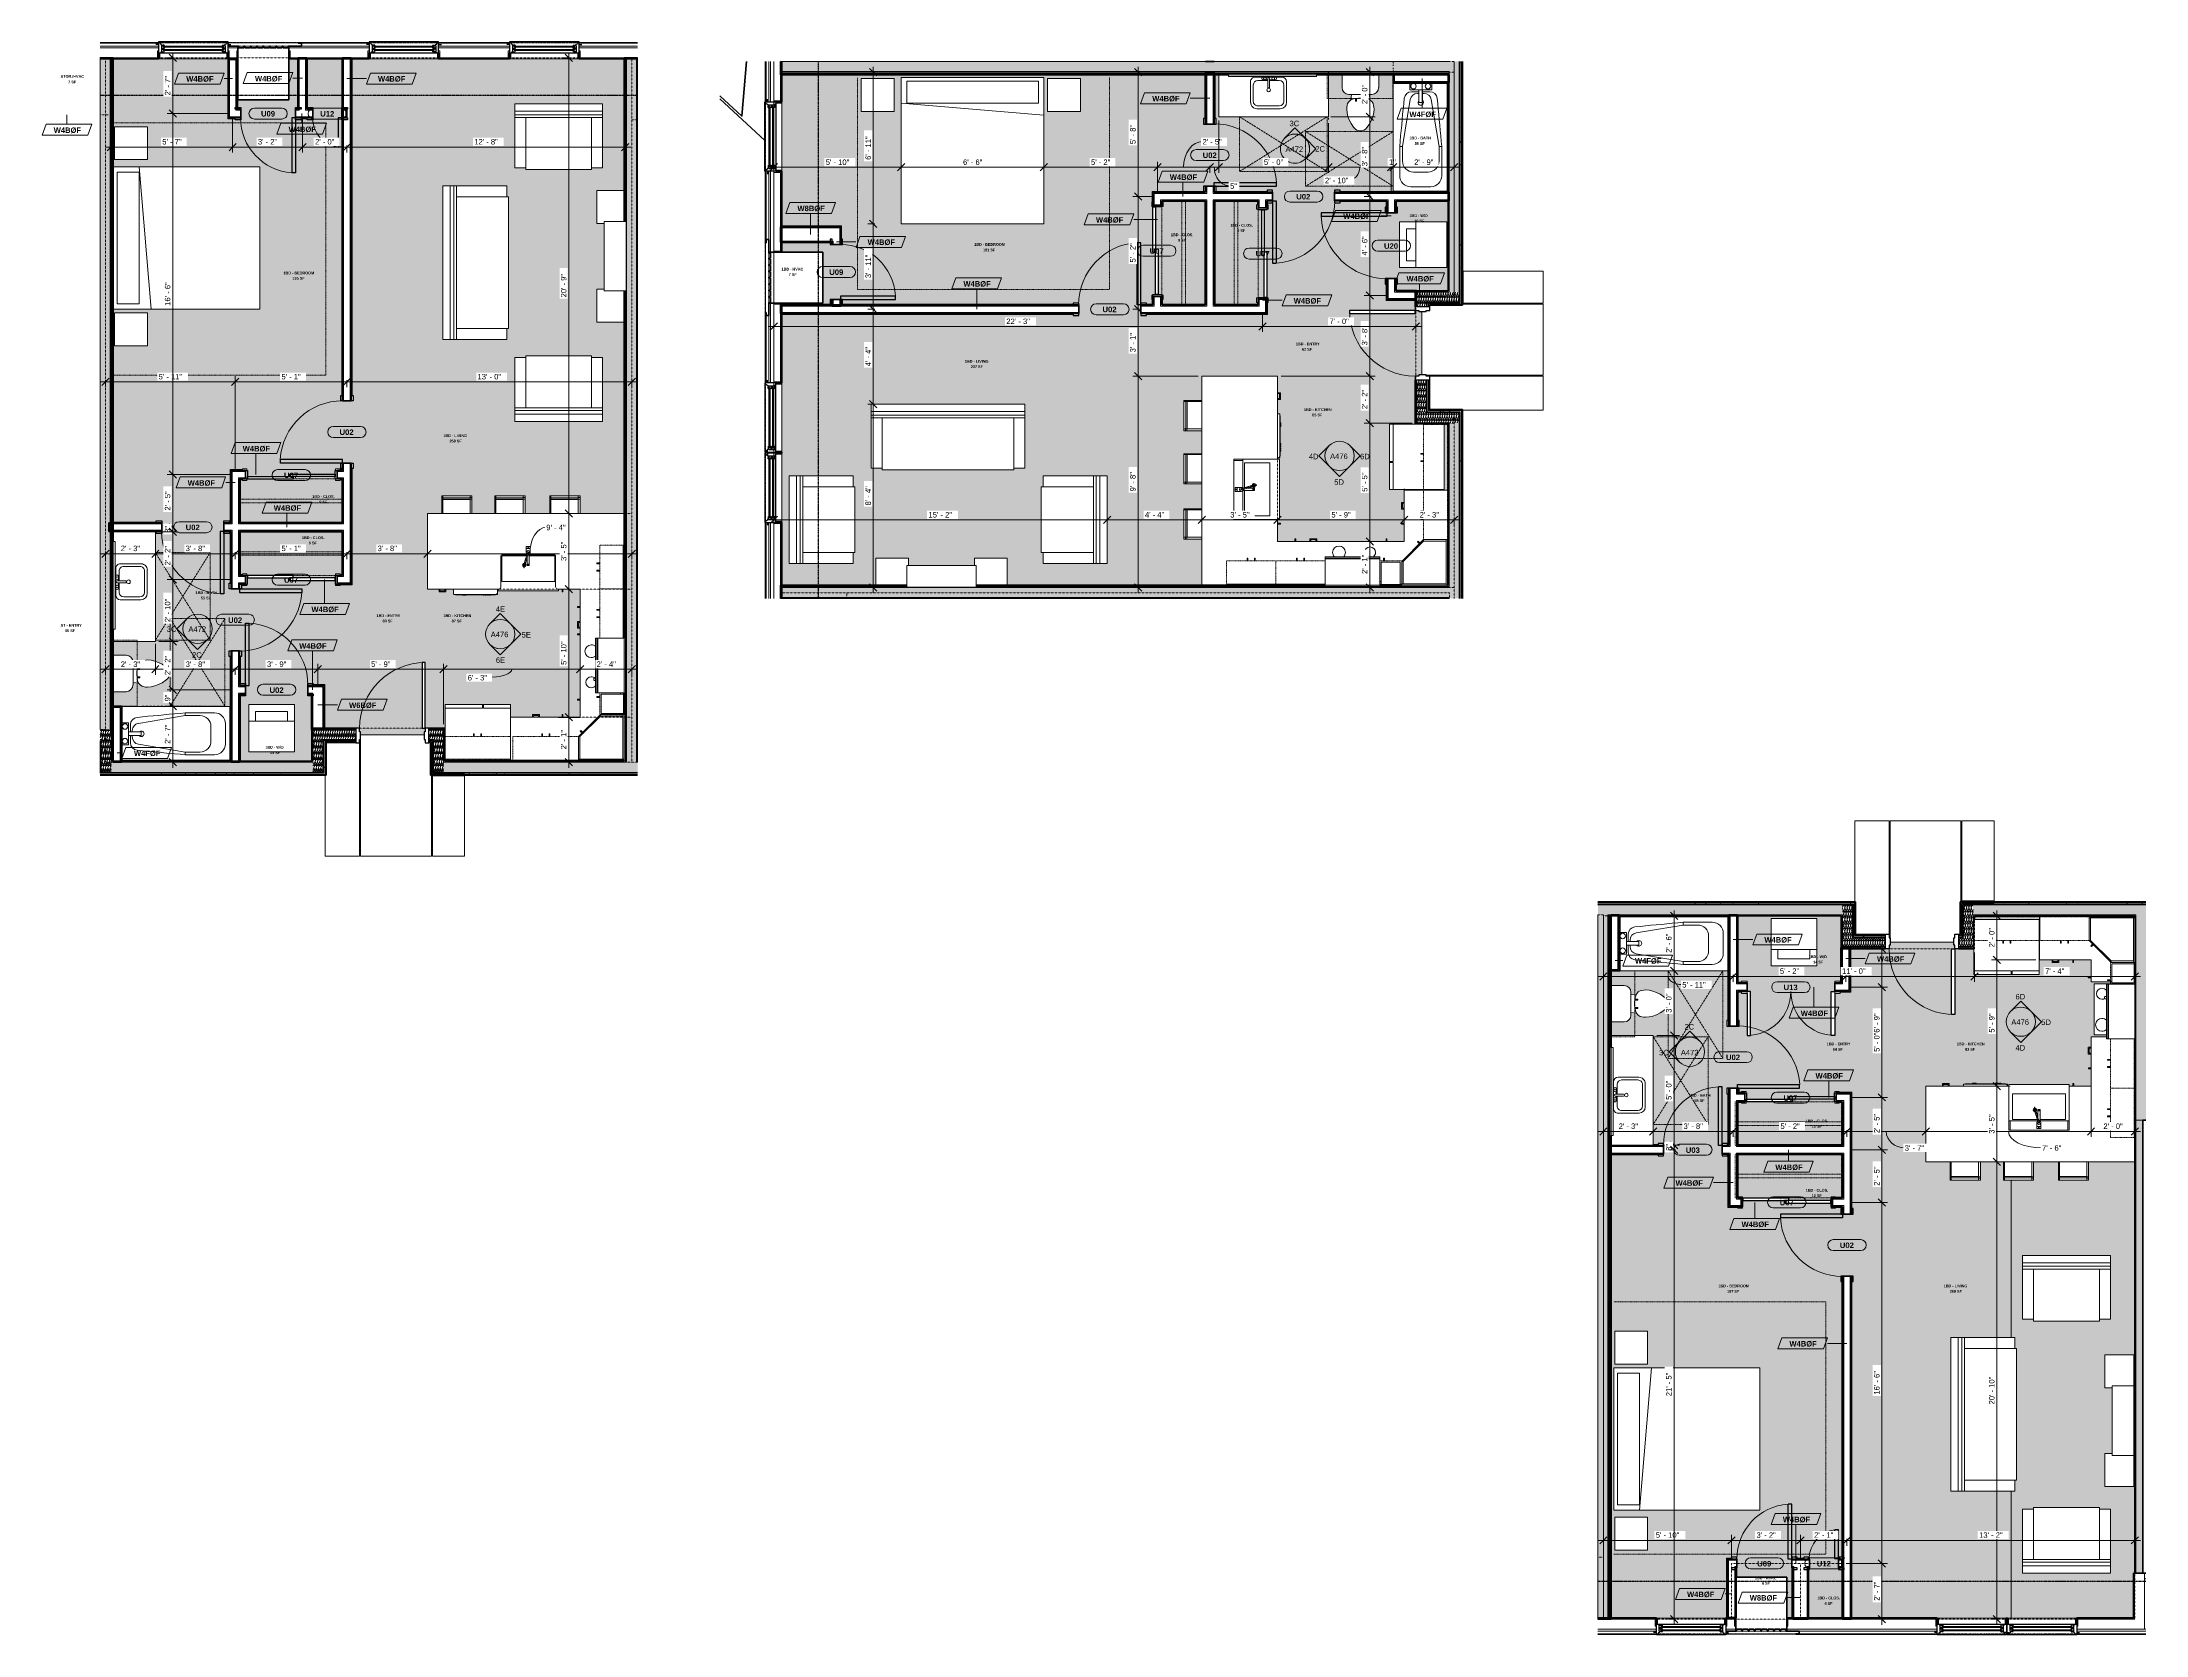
# Model space of a CAD drawing. Header units: inches. Extents: x 2887 to 5387, y 120 to 10852.
# Drawn here: x 3574 to 4725, y 9980 to 10852 of the extents above.
import ezdxf

# ---------------------------------------------------------------- set-up
doc = ezdxf.new("R2010")
doc.units = ezdxf.units.IN
doc.header["$MEASUREMENT"] = 0
for name, pattern in [('Dash', [0.25, 0.125, -0.125]), ('Dash 3_32_', [0.1875, 0.09375, -0.09375]), ('Double Dash 3_8_', [1, 0.375, -0.125, 0.125, -0.125, 0.125, -0.125])]:
    doc.linetypes.add(name, pattern=pattern)
for name, color, linetype, lineweight in [('0-2', 10, 'Continuous', 5), ('0-3', 250, 'Continuous', 18), ('0-4', 10, 'Double Dash 3_8_', 30), ('0-5', 130, 'Continuous', 5), ('0-6', 170, 'Continuous', 5), ('A-ANNO-DIMS', 211, 'Continuous', 9), ('A-ANNO-DIMS-32', 211, 'Continuous', 9), ('A-AREA-IDEN', 2, 'Continuous', 9), ('A-DETL-1', 90, 'Dash 3_32_', 18), ('A-DOOR', 31, 'Continuous', 18), ('A-DOOR-1', 10, 'Continuous', 30), ('A-DOOR-2', 50, 'Continuous', 9), ('A-DOOR-3', 31, 'Continuous', 9), ('A-DOOR-4', 31, 'Continuous', 30), ('A-DOOR-FRAM', 31, 'Continuous', 30), ('A-DOOR-FRAM-1', 10, 'Continuous', 30), ('A-DOOR-IDEN', 31, 'Continuous', 9), ('A-FLOR-2', 250, 'Continuous', 18), ('A-GENM', 5, 'Continuous', 9), ('A-GENM-1', 50, 'Continuous', 9), ('A-GENM-2', 7, 'Continuous', 70), ('A-GENM-HDLN', 13, 'Dash', 9), ('A-GLAZ-1', 10, 'Continuous', 30), ('A-GLAZ-2', 50, 'Continuous', 9), ('A-GLAZ-3', 250, 'Continuous', 18), ('A-GLAZ-4', 7, 'Continuous', 70), ('A-WALL', 113, 'Continuous', 18), ('A-WALL-1', 250, 'Continuous', 18), ('A-WALL-2', 113, 'Continuous', 70), ('A-WALL-3', 113, 'Continuous', 9), ('A-WALL-4', 7, 'Continuous', 70), ('A-WALL-IDEN', 211, 'Continuous', 9), ('A-WALL-PATT-1', 50, 'Continuous', 9), ('A-WALL-PATT-2', 253, 'Continuous', 9), ('A-WALL-PATT-3', 8, 'Continuous', 9), ('C-PROP-LINE-1', 10, 'Double Dash 3_8_', 30), ('C-TOPO-MAJR-1', 130, 'Continuous', 90), ('G-ANNO-SYMB', 111, 'Continuous', 9), ('I-FURN', 30, 'Continuous', 9), ('I-FURN-HDLN', 30, 'Dash', 9), ('I-WALL', 2, 'Continuous', 18), ('I-WALL-1', 7, 'Continuous', 70), ('I-WALL-3', 2, 'Continuous', 70), ('P-SANR-FIXT', 6, 'Continuous', 9), ('Q-CASE', 31, 'Continuous', 9), ('Q-CASE-3', 31, 'Dash', 9), ('Q-CASE-HDLN', 31, 'Dash', 9), ('Q-SPCQ', 91, 'Continuous', 9)]:
    doc.layers.add(name, color=color, linetype=linetype, lineweight=lineweight)
doc.layers.add('A-AREA-PATT-1', color=255, linetype='Continuous', lineweight=9, transparency=1)
doc.styles.add('Arial_B', font='arialbd.ttf', dxfattribs={"height": 3})
doc.styles.add('Century Gothic', font='ufonts.com_century-gothic.ttf', dxfattribs={"height": 3})
doc.styles.add('Century Gothic_B', font='GOTHICB.TTF', dxfattribs={"height": 3})
doc.styles.add('Century Gothic_B_1', font='GOTHICB.TTF', dxfattribs={"height": 1.5})
doc.dimstyles.new('OD_1__HACK', dxfattribs={"dimscale": 12, "dimtxt": 3.132505, "dimasz": 0.333333, "dimexe": 0.25, "dimexo": 0.166667, "dimgap": 0.041667, "dimtad": 1, "dimdec": 0, "dimzin": 3, "dimdsep": 46, "dimlunit": 4, "dimtxsty": 'Century Gothic', "dimblk1": 'OBLIQUE', "dimblk2": 'OBLIQUE', "dimsah": 1, "dimcen": 0.09, "dimdle": 0.25, "dimazin": 0, "dimtfac": 1, "dimtdec": 4, "dimtix": 1, "dimtmove": 0, "dimatfit": 3, "dimfxl": 1, "dimtvp": 1, "dimtfill": 1, "dimfrac": 2, "dimtolj": 1, "dimtzin": 0, "dimarcsym": 2})
doc.dimstyles.new('OD_1__HACK_1', dxfattribs={"dimscale": 12, "dimtxt": 3.132505, "dimasz": 0.333333, "dimexe": 0.25, "dimexo": 0.166667, "dimgap": 0.041667, "dimtad": 1, "dimdec": 0, "dimzin": 3, "dimdsep": 46, "dimlunit": 4, "dimtxsty": 'Century Gothic', "dimblk1": 'OBLIQUE', "dimblk2": 'OBLIQUE', "dimsah": 1, "dimcen": 0.09, "dimdle": 0.25, "dimazin": 0, "dimtfac": 1, "dimtdec": 4, "dimtix": 1, "dimtmove": 1, "dimatfit": 3, "dimfxl": 1, "dimtvp": 1, "dimtfill": 1, "dimfrac": 2, "dimtolj": 1, "dimtzin": 0, "dimarcsym": 2})
doc.dimstyles.new('OD_1__HACK_2', dxfattribs={"dimscale": 12, "dimtxt": 3.132505, "dimasz": 0.333333, "dimexe": 0.25, "dimexo": 0.166667, "dimgap": 0.041667, "dimtad": 1, "dimdec": 0, "dimzin": 3, "dimdsep": 46, "dimlunit": 4, "dimtxsty": 'Century Gothic', "dimblk1": 'OBLIQUE', "dimblk2": 'OBLIQUE', "dimsah": 1, "dimcen": 0.09, "dimdle": 0.25, "dimazin": 0, "dimtfac": 1, "dimtdec": 4, "dimtix": 1, "dimtmove": 0, "dimatfit": 3, "dimfxl": 1, "dimtvp": 1, "dimtfill": 1, "dimfrac": 2, "dimtolj": 1, "dimtzin": 0, "dimarcsym": 2})
doc.dimstyles.new('OD_1__HACK_2_1', dxfattribs={"dimscale": 12, "dimtxt": 3.132505, "dimasz": 0.333333, "dimexe": 0.25, "dimexo": 0.166667, "dimgap": 0.041667, "dimtad": 1, "dimdec": 0, "dimzin": 3, "dimdsep": 46, "dimlunit": 4, "dimtxsty": 'Century Gothic', "dimblk1": 'OBLIQUE', "dimblk2": 'OBLIQUE', "dimsah": 1, "dimcen": 0.09, "dimdle": 0.25, "dimazin": 0, "dimtfac": 1, "dimtdec": 4, "dimtix": 1, "dimtmove": 1, "dimatfit": 3, "dimfxl": 1, "dimtvp": 1, "dimtfill": 1, "dimfrac": 2, "dimtolj": 1, "dimtzin": 0, "dimarcsym": 2})
pattern_1 = [(0, (0, 0), (10.24, 2.56), [0.422, -7.258, 0.422, -7.258, -40.96]), (0, (0, 0), (10.24, 2.56), [-15.36, 0.422, -14.938, 0.422, -7.258, -17.92]), (0, (0, 0), (10.24, 2.56), [-38.4, 0.422, -4.698, 0.422, -12.378]), (120, (3.84, 1.28), (-7.33702503, 7.58810013), [0.422, -7.258, 0.422, -7.258, -40.96]), (120, (3.84, 1.28), (-7.33702503, 7.58810013), [-15.36, 0.422, -14.938, 0.422, -7.258, -17.92]), (120, (3.84, 1.28), (-7.33702503, 7.58810013), [-38.4, 0.422, -4.698, 0.422, -12.378]), (240, (5.12, 6.4), (-2.90297497, -10.14810013), [0.422, -7.258, 0.422, -7.258, -40.96]), (240, (5.12, 6.4), (-2.90297497, -10.14810013), [-15.36, 0.422, -14.938, 0.422, -7.258, -17.92]), (240, (5.12, 6.4), (-2.90297497, -10.14810013), [-38.4, 0.422, -4.698, 0.422, -12.378])]
pattern_2 = [(161.57, (0.16, 0.16), (-1.279773737, -0.000426766), [0, -9.107, 1.011, 0]), (18.43, (-0.16, 0.16), (-1.279773737, 0.000426766), [0, -9.107, 1.011, 0]), (108.43, (0.16, 0.16), (0.639452382, -3.199964008), [3.035, -7.083]), (71.57, (-0.16, 0.16), (0.639452382, 3.199964008), [3.035, -7.083])]
pattern_3 = [(45, (0, 0), (-3.1678384, 3.1678384), []), (45, (0, 4.8), (-3.1678384, 3.1678384), [])]

# ---------------------------------------------------------------- blocks, each defined once
blk = doc.blocks.new('Window-Double_Hung-Andersen-400_Series-Tilt_Wash - DOUBLE HUNG - REVERSE COTTAGE - 2ND FLOOR-2888385-2ND _ 3RD FLOOR - 1BD A - ADA TYPE B')
at = {"layer": 'A-GLAZ-1'}
for p, q in [((-19, 3.4), (-20.5, 3.4)), ((19, 4.8), (-19, 4.8)), ((-19, 4.8), (-19, -1.1)), ((-18.2, 4.8), (-18.2, 4)), ((-18.2, 4), (-17.9, 4)), ((-17.9, 4), (-17.6, 3.2)), ((-17.6, 3.2), (-17.1, 3.2)), ((-17.4, 2.7), (-16.6, 2.7)), ((-17.4, 2.7), (-17.4, -0.6)), ((-17.4, 1.4), (-15.9, 1.4)), ((-17.4, 0.8), (-16.6, 0.8)), ((-17.1, 3.2), (-17.1, 2.7)), ((-15.9, 3), (-16.6, 3)), ((-16.6, 2.6), (-16.6, 3)), ((-15.7, 2.6), (-16.6, 2.6)), ((-15.9, 1), (-16.6, 1)), ((-16.6, 0.7), (-16.6, 1)), ((-15.7, 0.7), (-16.6, 0.7)), ((-16.3, 2.6), (-16.3, 2)), ((-15.7, 2), (-16.3, 2)), ((-16.3, 0.7), (-16.3, 0.1)), ((-15.7, 0.1), (-16.3, 0.1)), ((-15.9, 3), (-15.7, 2.6)), ((-15.9, 1.4), (-15.7, 2)), ((-15.9, 1), (-15.7, 0.7)), ((-15.9, -0.6), (-15.7, 0.1)), ((15.9, 3), (15.7, 2.6)), ((15.7, 2.6), (16.6, 2.6)), ((15.7, 2), (16.3, 2)), ((15.9, 1.4), (15.7, 2)), ((15.9, 1), (15.7, 0.7)), ((15.7, 0.7), (16.6, 0.7)), ((15.7, 0.1), (16.3, 0.1)), ((15.9, -0.6), (15.7, 0.1)), ((15.9, 3), (16.6, 3)), ((17.4, 1.4), (15.9, 1.4)), ((15.9, 1), (16.6, 1)), ((16.3, 2.6), (16.3, 2)), ((16.3, 0.7), (16.3, 0.1)), ((16.6, 2.6), (16.6, 3)), ((17.4, 2.7), (16.6, 2.7)), ((16.6, 0.7), (16.6, 1)), ((17.4, 0.8), (16.6, 0.8)), ((17.1, 3.2), (17.1, 2.7)), ((17.6, 3.2), (17.1, 3.2)), ((17.4, 2.7), (17.4, -0.6)), ((17.9, 4), (17.6, 3.2)), ((18.2, 4), (17.9, 4)), ((18.2, 4.8), (18.2, 4)), ((19, -1.1), (19, 4.8)), ((19, 3.4), (20.5, 3.4)), ((-19, -1.1), (19, -1.1)), ((-17.7, -0.8), (-18, -1.1)), ((-17.7, -0.8), (-17.7, -0.6)), ((-17.7, -0.6), (-15.9, -0.6)), ((17.7, -0.6), (15.9, -0.6)), ((17.7, -0.8), (17.7, -0.6)), ((17.7, -0.8), (18, -1.1))]:
    blk.add_line(p, q, dxfattribs=at)
at = {"layer": 'A-GLAZ-2'}
for p, q in [((-16.3, 2.5), (-15.7, 2.5)), ((-16.3, 2.1), (-15.7, 2.1)), ((-16.3, 0.6), (-15.7, 0.6)), ((-16.3, 0.2), (-15.7, 0.2)), ((-15.8, 2.5), (-15.8, 2.1)), ((-15.8, 0.6), (-15.8, 0.2)), ((-15.7, 2.6), (15.7, 2.6)), ((-15.7, 2.5), (15.7, 2.5)), ((-15.7, 2.1), (15.7, 2.1)), ((-15.7, 2), (15.7, 2)), ((-15.7, 0.7), (15.7, 0.7)), ((-15.7, 0.6), (15.7, 0.6)), ((-15.7, 0.2), (15.7, 0.2)), ((-15.7, 0.1), (15.7, 0.1)), ((16.3, 2.5), (15.7, 2.5)), ((16.3, 2.1), (15.7, 2.1)), ((16.3, 0.6), (15.7, 0.6)), ((16.3, 0.2), (15.7, 0.2)), ((15.8, 2.5), (15.8, 2.1)), ((15.8, 0.6), (15.8, 0.2)), ((18.9, -1.1), (-18.9, -1.1)), ((-18.9, -1.1), (-18.9, -4.4)), ((-18.9, -4.4), (18.9, -4.4)), ((-18.3, -1.1), (-18.3, -4.4)), ((18.3, -1.1), (18.3, -4.4)), ((18.9, -4.4), (18.9, -1.1))]:
    blk.add_line(p, q, dxfattribs=at)
at = {"layer": 'A-GLAZ-3'}
for p, q in [((-19, -2.4), (-18.9, -2.4)), ((-18.9, -3.9), (-19, -3.9)), ((18.9, -2.4), (19, -2.4)), ((19, -3.9), (18.9, -3.9))]:
    blk.add_line(p, q, dxfattribs=at)
blk = doc.blocks.new('V-Series_EWC4_SPVU_RFA_2015 - 2ND AND 3RD FLOOR-2226480-2ND _ 3RD FLOOR - 1BD A - ADA TYPE B')
at = {"layer": 'A-GENM-1'}
for p, q in [((-3131.4, 10849.6), (-3128.6, 10849.6)), ((-3128.1, 10849.6), (-3125.1, 10849.6)), ((-3124.6, 10849.6), (-3121.7, 10849.6)), ((-3121.2, 10849.6), (-3118.2, 10849.6)), ((-3117.7, 10849.6), (-3114.7, 10849.6)), ((-3114.2, 10849.6), (-3111.2, 10849.6)), ((-3110.7, 10849.6), (-3107.7, 10849.6)), ((-3107.2, 10849.6), (-3104.4, 10849.6))]:
    blk.add_line(p, q, dxfattribs=at)
at = {"layer": 'A-GENM-2'}
for p, q in [((-3131.9, 10849.6), (-3131.9, 10820.2)), ((-3131.4, 10849.6), (-3131.9, 10849.6)), ((-3131.4, 10848.6), (-3131.4, 10849.6)), ((-3128.6, 10848.6), (-3131.4, 10848.6)), ((-3128.1, 10849.6), (-3128.6, 10849.6)), ((-3128.6, 10849.6), (-3128.6, 10848.6)), ((-3128.1, 10848.6), (-3128.1, 10849.6)), ((-3125.1, 10848.6), (-3128.1, 10848.6)), ((-3124.6, 10849.6), (-3125.1, 10849.6)), ((-3125.1, 10849.6), (-3125.1, 10848.6)), ((-3124.6, 10848.6), (-3124.6, 10849.6)), ((-3121.7, 10848.6), (-3124.6, 10848.6)), ((-3121.2, 10849.6), (-3121.7, 10849.6)), ((-3121.7, 10849.6), (-3121.7, 10848.6)), ((-3121.2, 10848.6), (-3121.2, 10849.6)), ((-3118.2, 10848.6), (-3121.2, 10848.6)), ((-3117.7, 10849.6), (-3118.2, 10849.6)), ((-3118.2, 10849.6), (-3118.2, 10848.6)), ((-3117.7, 10848.6), (-3117.7, 10849.6)), ((-3114.7, 10848.6), (-3117.7, 10848.6)), ((-3114.2, 10849.6), (-3114.7, 10849.6)), ((-3114.7, 10849.6), (-3114.7, 10848.6)), ((-3114.2, 10848.6), (-3114.2, 10849.6)), ((-3111.2, 10848.6), (-3114.2, 10848.6)), ((-3110.7, 10849.6), (-3111.2, 10849.6)), ((-3111.2, 10849.6), (-3111.2, 10848.6)), ((-3110.7, 10848.6), (-3110.7, 10849.6)), ((-3107.7, 10848.6), (-3110.7, 10848.6)), ((-3107.2, 10849.6), (-3107.7, 10849.6)), ((-3107.7, 10849.6), (-3107.7, 10848.6)), ((-3107.2, 10848.6), (-3107.2, 10849.6)), ((-3104.4, 10848.6), (-3107.2, 10848.6)), ((-3104, 10849.6), (-3104.4, 10849.6)), ((-3104.4, 10849.6), (-3104.4, 10848.6)), ((-3104, 10820.2), (-3104, 10849.6)), ((-3131.9, 10820.2), (-3104, 10820.2))]:
    blk.add_line(p, q, dxfattribs=at)
blk = doc.blocks.new('Perforated Panel at Magic-Pak - hvac panel - 3rd floor-2505075-2ND _ 3RD FLOOR - 1BD A - ADA TYPE B')
at = {"layer": 'A-GLAZ-3'}
for p, q in [((-19, 4.4), (19, 4.4)), ((19, 4.4), (-19, 4.4)), ((-19, 4.4), (-19, 4.4)), ((19, 4.4), (19, 4.4))]:
    blk.add_line(p, q, dxfattribs=at)
blk = doc.blocks.new('Perforated Panel at Magic-Pak - hvac panel - 2nd floor 2-2702973-2ND _ 3RD FLOOR - 1BD A - ADA TYPE B')
at = {"layer": 'A-GLAZ-4'}
for p, q in [((-18.8, 4.4), (-19, 4.4)), ((-19, 4.4), (-18.8, 4.4))]:
    blk.add_line(p, q, dxfattribs=at)
blk = doc.blocks.new('Family - ___-2835860-2ND _ 3RD FLOOR - 1BD A - ADA TYPE B')
at = {"layer": 'C-PROP-LINE-1'}
blk.add_line((-2913.3, 10851.4), (-3207.3, 10851.4), dxfattribs=at)
blk = doc.blocks.new('Family - ___-2835903-2ND _ 3RD FLOOR - 1BD A - ADA TYPE B')
at = {"layer": 'C-PROP-LINE-1'}
blk.add_line((-2913.3, 10822.5), (-3207.3, 10822.5), dxfattribs=at)
blk = doc.blocks.new('Family - ___-2835932-2ND _ 3RD FLOOR - 1BD A - ADA TYPE B')
at = {"layer": 'C-PROP-LINE-1'}
blk.add_line((-2913.3, 10851.4), (-3207.3, 10851.4), dxfattribs=at)
blk = doc.blocks.new('CTR - 1st Phase - Shell_rvt-4-2ND _ 3RD FLOOR - 1BD A - ADA TYPE B')
at = {"layer": 'A-FLOR-2'}
for p, q in [((-3065.4, 10470), (-3064.8, 10470)), ((-3064.8, 10470), (-3065.4, 10470))]:
    blk.add_line(p, q, dxfattribs=at)
at = {"layer": 'A-WALL-1'}
for p, q in [((-3175.3, 10851.1), (-3207.3, 10851.1)), ((-3175.3, 10849.6), (-3207.3, 10849.6)), ((-3175.3, 10848.6), (-3207.3, 10848.6)), ((-3207.3, 10843.1), (-3176, 10843.1)), ((-3176, 10843.1), (-3176, 10847)), ((-3175.3, 10847), (-3176, 10847)), ((-3131.9, 10848.6), (-3137.3, 10848.6)), ((-3136.7, 10847), (-3137.3, 10847)), ((-3136.7, 10847), (-3136.7, 10843.1)), ((-3136.7, 10843.1), (-3132.5, 10843.1)), ((-3132.5, 10843.1), (-3132.5, 10847)), ((-3131.9, 10847), (-3132.5, 10847)), ((-3060.1, 10848.6), (-3104, 10848.6)), ((-3103.4, 10847), (-3104, 10847)), ((-3103.4, 10847), (-3103.4, 10843.1)), ((-3103.4, 10843.1), (-3060.8, 10843.1)), ((-3060.1, 10851.1), (-3097.2, 10851.1)), ((-3060.1, 10849.6), (-3097.2, 10849.6)), ((-3060.8, 10843.1), (-3060.8, 10847)), ((-3060.1, 10847), (-3060.8, 10847)), ((-2983.3, 10851.1), (-3022.1, 10851.1)), ((-2983.3, 10849.6), (-3022.1, 10849.6)), ((-2983.3, 10848.6), (-3022.1, 10848.6)), ((-3021.5, 10847), (-3022.1, 10847)), ((-3021.5, 10847), (-3021.5, 10843.1)), ((-3021.5, 10843.1), (-2984, 10843.1)), ((-2984, 10843.1), (-2984, 10847)), ((-2983.3, 10847), (-2984, 10847)), ((-2913.3, 10851.1), (-2945.3, 10851.1)), ((-2913.3, 10849.6), (-2945.3, 10849.6)), ((-2913.3, 10848.6), (-2945.3, 10848.6)), ((-2944.7, 10847), (-2945.3, 10847)), ((-2944.7, 10847), (-2944.7, 10843.1)), ((-2944.7, 10843.1), (-2913.3, 10843.1)), ((-3175.3, 10842.5), (-3175.3, 10842.5)), ((-3137.3, 10842.5), (-3137.4, 10842.5)), ((-3060.1, 10842.5), (-3060.1, 10842.5)), ((-3022.1, 10842.5), (-3022.2, 10842.5)), ((-2983.3, 10842.5), (-2983.3, 10842.5)), ((-2945.3, 10842.5), (-2945.4, 10842.5))]:
    blk.add_line(p, q, dxfattribs=at)
at = {"layer": 'A-WALL-4'}
for p, q in [((-3175.3, 10851.4), (-3207.3, 10851.4)), ((-3175.3, 10842.5), (-3175.3, 10845.9)), ((-3136.9, 10851.4), (-3137.3, 10851.4)), ((-3137.3, 10851.1), (-3136.9, 10851.1)), ((-3131.9, 10849.6), (-3137.3, 10849.6)), ((-3137.3, 10845.9), (-3137.3, 10842.5)), ((-3136.9, 10851.1), (-3136.9, 10851.4)), ((-3131.9, 10842.5), (-3131.9, 10849.6)), ((-3097.2, 10849.6), (-3104, 10849.6)), ((-3104, 10849.6), (-3104, 10842.5)), ((-3098.9, 10851.3), (-3098.9, 10851.1)), ((-3098.9, 10851.1), (-3097.2, 10851.1)), ((-3060.1, 10851.4), (-3098.7, 10851.4)), ((-3097.2, 10851.1), (-3097.2, 10849.6)), ((-3060.1, 10842.5), (-3060.1, 10845.9)), ((-2983.3, 10851.4), (-3022.1, 10851.4)), ((-3022.1, 10845.9), (-3022.1, 10842.5)), ((-2983.3, 10842.5), (-2983.3, 10845.9)), ((-2913.3, 10851.4), (-2945.3, 10851.4)), ((-2945.3, 10845.9), (-2945.3, 10842.5)), ((-3207.3, 10842.5), (-3175.3, 10842.5)), ((-3137.3, 10842.5), (-3131.9, 10842.5)), ((-3104, 10842.5), (-3060.1, 10842.5)), ((-3022.1, 10842.5), (-2983.3, 10842.5)), ((-2945.3, 10842.5), (-2913.3, 10842.5))]:
    blk.add_line(p, q, dxfattribs=at)
at = {"layer": '0-3'}
for name, p in [('Window-Double_Hung-Andersen-400_Series-Tilt_Wash - DOUBLE HUNG - REVERSE COTTAGE - 2ND FLOOR-2888385-2ND _ 3RD FLOOR - 1BD A - ADA TYPE B', (-3156.3, 10847)), ('Perforated Panel at Magic-Pak - hvac panel - 2nd floor 2-2702973-2ND _ 3RD FLOOR - 1BD A - ADA TYPE B', (-3117.9, 10847)), ('Perforated Panel at Magic-Pak - hvac panel - 3rd floor-2505075-2ND _ 3RD FLOOR - 1BD A - ADA TYPE B', (-3117.7, 10847)), ('V-Series_EWC4_SPVU_RFA_2015 - 2ND AND 3RD FLOOR-2226480-2ND _ 3RD FLOOR - 1BD A - ADA TYPE B', (0, 0)), ('Window-Double_Hung-Andersen-400_Series-Tilt_Wash - DOUBLE HUNG - REVERSE COTTAGE - 2ND FLOOR-2888385-2ND _ 3RD FLOOR - 1BD A - ADA TYPE B', (-3041.1, 10847)), ('Window-Double_Hung-Andersen-400_Series-Tilt_Wash - DOUBLE HUNG - REVERSE COTTAGE - 2ND FLOOR-2888385-2ND _ 3RD FLOOR - 1BD A - ADA TYPE B', (-2964.3, 10847))]:
    blk.add_blockref(name, p, dxfattribs=at)
at = {"layer": '0-4'}
for name in ['Family - ___-2835860-2ND _ 3RD FLOOR - 1BD A - ADA TYPE B', 'Family - ___-2835932-2ND _ 3RD FLOOR - 1BD A - ADA TYPE B', 'Family - ___-2835903-2ND _ 3RD FLOOR - 1BD A - ADA TYPE B']:
    blk.add_blockref(name, (0, 0), dxfattribs=at)
blk = doc.blocks.new('HOLLOW METAL - UNIT DOOR-2191979-2ND _ 3RD FLOOR - 1BD A - ADA TYPE B')
at = {"layer": 'A-DOOR-1'}
for p, q in [((18, 40.125), (16.25, 40.125)), ((16.25, 40.125), (16.25, 4.125)), ((18, 4.125), (18, 40.125)), ((16.25, 4.125), (18, 4.125))]:
    blk.add_line(p, q, dxfattribs=at)
at = {"layer": 'A-DOOR-2'}
blk.add_arc((18, 4.125), 36, 90, 180, dxfattribs=at)
at = {"layer": 'A-DOOR-FRAM-1'}
for p, q in [((-18, 4.125), (-20, 4.125)), ((-20, 4.125), (-20, -3.875)), ((-18, 2.1875), (-18, 4.125)), ((-17.375, 2.1875), (-18, 2.1875)), ((-17.375, -1.9375), (-17.375, 2.1875)), ((18, 2.1875), (17.375, 2.1875)), ((17.375, 2.1875), (17.375, -1.9375)), ((18, 4.125), (18, 2.1875)), ((20, 4.125), (18, 4.125)), ((20, -3.875), (20, 4.125)), ((-20, -3.875), (-18, -3.875)), ((-18, -3.875), (-18, -1.9375)), ((-18, -1.9375), (-17.375, -1.9375)), ((17.375, -1.9375), (18, -1.9375)), ((18, -1.9375), (18, -3.875)), ((18, -3.875), (20, -3.875))]:
    blk.add_line(p, q, dxfattribs=at)
blk = doc.blocks.new('CTR - 1st Phase - Common Walls_rvt-4-2ND _ 3RD FLOOR - 1BD A - ADA TYPE B')
at = {"layer": 'A-WALL-PATT-1'}
h = blk.add_hatch(dxfattribs=at)
h.set_pattern_fill('FP_1', color=256, style=0, pattern_type=2)
h.set_pattern_definition(pattern_1)
h.paths.add_polyline_path([(-3200.7, 10475.5), (-3200.7, 10843.1), (-3201.3, 10843.1), (-3201.3, 10475.5)], flags=0)
h = blk.add_hatch(dxfattribs=at)
h.set_pattern_fill('FP_1', color=256, style=0, pattern_type=2)
h.set_pattern_definition(pattern_1)
h.paths.add_polyline_path([(-3200.1, 10476.2), (-3200.1, 10843.1), (-3200.7, 10843.1), (-3200.7, 10476.2)], flags=0)
h = blk.add_hatch(dxfattribs=at)
h.set_pattern_fill('FP_1', color=256, style=0, pattern_type=2)
h.set_pattern_definition(pattern_1)
h.paths.add_polyline_path([(-2919.9, 10458.2), (-2919.9, 10715.5), (-2920.6, 10715.5), (-2920.6, 10458.2)], flags=0)
h.paths.add_polyline_path([(-2920.6, 10753.5), (-2919.9, 10753.5), (-2919.9, 10843.1), (-2920.6, 10843.1), (-2920.6, 10758.7)], flags=0)
h = blk.add_hatch(dxfattribs=at)
h.set_pattern_fill('FP_1', color=256, style=0, pattern_type=2)
h.set_pattern_definition(pattern_1)
h.paths.add_polyline_path([(-2913.3, 10457.5), (-2913.3, 10843.1), (-2913.3, 10843.1), (-2913.3, 10457.5)], flags=0)
h = blk.add_hatch(dxfattribs=at)
h.set_pattern_fill('FP_1', color=256, style=0, pattern_type=2)
h.set_pattern_definition(pattern_1)
h.paths.add_polyline_path([(-3200.7, 10457.5), (-3200.7, 10475.5), (-3201.3, 10475.5), (-3201.3, 10457.5)], flags=0)
h = blk.add_hatch(dxfattribs=at)
h.set_pattern_fill('FP_1', color=256, style=0, pattern_type=2)
h.set_pattern_definition(pattern_1)
h.paths.add_polyline_path([(-3090.9, 10457.5), (-3090.9, 10475.5), (-3091.5, 10475.5), (-3091.5, 10457.5)], flags=0)
h = blk.add_hatch(dxfattribs=at)
h.set_pattern_fill('FP_1', color=256, style=0, pattern_type=2)
h.set_pattern_definition(pattern_1)
h.paths.add_polyline_path([(-3026.5, 10475.5), (-3019.4, 10475.5), (-3019.4, 10476.2), (-3027.4, 10476.2), (-3027.4, 10475.5)], flags=0)
h.paths.add_polyline_path([(-3067.4, 10475.5), (-3067.4, 10476.2), (-3084.7, 10476.2), (-3084.7, 10475.5), (-3078.7, 10475.5)], flags=0)
h = blk.add_hatch(dxfattribs=at)
h.set_pattern_fill('FP_1', color=256, style=0, pattern_type=2)
h.set_pattern_definition(pattern_1)
h.paths.add_polyline_path([(-3207.3, 10450.9), (-3207.3, 10450.9), (-3207.3, 10469.5), (-3207.3, 10469.5), (-3207.3, 10450.9)], flags=0)
h = blk.add_hatch(dxfattribs=at)
h.set_pattern_fill('FP_1', color=256, style=0, pattern_type=2)
h.set_pattern_definition(pattern_1)
h.paths.add_polyline_path([(-3084.2, 10450.9), (-3084.2, 10469.5), (-3084.9, 10469.5), (-3084.9, 10450.9)], flags=0)
h = blk.add_hatch(dxfattribs=at)
h.set_pattern_fill('FP_1', color=256, style=0, pattern_type=2)
h.set_pattern_definition(pattern_1)
h.paths.add_polyline_path([(-3026, 10468.9), (-3026, 10469.5), (-3027.4, 10469.5), (-3027.4, 10468.9), (-3026.1, 10468.9)], flags=0)
h.paths.add_polyline_path([(-3084.1, 10468.9), (-3067.4, 10468.9), (-3067.4, 10469.5), (-3084.2, 10469.5), (-3084.2, 10468.9)], flags=0)
h = blk.add_hatch(dxfattribs=at)
h.set_pattern_fill('FP_1', color=256, style=0, pattern_type=2)
h.set_pattern_definition(pattern_1)
h.paths.add_polyline_path([(-3083.7, 10450.4), (-3083.7, 10468.9), (-3084.2, 10468.9), (-3084.2, 10450.4), (-3084.1, 10450.4)], flags=0)
h = blk.add_hatch(dxfattribs=at)
h.set_pattern_fill('FP_1', color=256, style=0, pattern_type=2)
h.set_pattern_definition(pattern_1)
h.paths.add_polyline_path([(-3026, 10450.9), (-3025.4, 10450.9), (-3025.4, 10469.5), (-3026, 10469.5), (-3026, 10452)], flags=0)
h = blk.add_hatch(dxfattribs=at)
h.set_pattern_fill('FP_1', color=256, style=0, pattern_type=2)
h.set_pattern_definition(pattern_1)
h.paths.add_polyline_path([(-3097.1, 10450.9), (-3084.9, 10450.9), (-3084.9, 10451.5), (-3207.3, 10451.5), (-3207.3, 10450.9), (-3100.9, 10450.9)], flags=0)
h = blk.add_hatch(dxfattribs=at)
h.set_pattern_fill('FP_1', color=256, style=0, pattern_type=2)
h.set_pattern_definition(pattern_1)
h.paths.add_polyline_path([(-3152.2, 10457.5), (-3091.5, 10457.5), (-3091.5, 10458.2), (-3200.7, 10458.2), (-3200.7, 10457.5), (-3170.6, 10457.5)], flags=0)
h = blk.add_hatch(dxfattribs=at)
h.set_pattern_fill('FP_1', color=256, style=0, pattern_type=2)
h.set_pattern_definition(pattern_1)
h.paths.add_polyline_path([(-2920.6, 10450.9), (-2913.3, 10450.9), (-2913.3, 10451.5), (-3025.4, 10451.5), (-3025.4, 10450.9), (-2922.5, 10450.9)], flags=0)
h = blk.add_hatch(dxfattribs=at)
h.set_pattern_fill('FP_1', color=256, style=0, pattern_type=2)
h.set_pattern_definition(pattern_1)
h.paths.add_polyline_path([(-2950.1, 10457.5), (-2919.9, 10457.5), (-2919.9, 10458.2), (-3018.8, 10458.2), (-3018.8, 10457.5), (-2982.8, 10457.5)], flags=0)
h = blk.add_hatch(dxfattribs=at)
h.set_pattern_fill('FP_1', color=256, style=0, pattern_type=2)
h.set_pattern_definition(pattern_1)
h.paths.add_polyline_path([(-3091.5, 10450.4), (-3084.2, 10450.4), (-3084.2, 10450.9), (-3207.3, 10450.9), (-3207.3, 10450.4), (-3097.1, 10450.4)], flags=0)
h = blk.add_hatch(dxfattribs=at)
h.set_pattern_fill('FP_1', color=256, style=0, pattern_type=2)
h.set_pattern_definition(pattern_1)
h.paths.add_polyline_path([(-2950.1, 10450.4), (-2913.3, 10450.4), (-2913.3, 10450.9), (-3026, 10450.9), (-3026, 10450.8), (-3018.8, 10450.8), (-3018.8, 10450.4), (-2982.8, 10450.4)], flags=0)
at = {"layer": 'A-WALL-PATT-2'}
h = blk.add_hatch(dxfattribs=at)
h.set_pattern_fill('FP_2', color=256, style=0, pattern_type=2)
h.set_pattern_definition(pattern_2)
h.paths.add_polyline_path([(-3201.8, 10475.5), (-3201.8, 10843.1), (-3207.3, 10843.1), (-3207.3, 10475.5), (-3206.8, 10475.5)], flags=0)
h = blk.add_hatch(dxfattribs=at)
h.set_pattern_fill('FP_2', color=256, style=0, pattern_type=2)
h.set_pattern_definition(pattern_2)
h.paths.add_polyline_path([(-2913.8, 10457.5), (-2913.8, 10843.1), (-2919.3, 10843.1), (-2919.3, 10457.5)], flags=0)
h = blk.add_hatch(dxfattribs=at)
h.set_pattern_fill('FP_2', color=256, style=0, pattern_type=2)
h.set_pattern_definition(pattern_2)
h.paths.add_polyline_path([(-3207.3, 10470), (-3206.8, 10470), (-3206.8, 10475.5), (-3207.3, 10475.5), (-3207.3, 10470.2)], flags=0)
h = blk.add_hatch(dxfattribs=at)
h.set_pattern_fill('FP_2', color=256, style=0, pattern_type=2)
h.set_pattern_definition(pattern_2)
h.paths.add_polyline_path([(-3206.8, 10452), (-3201.3, 10452), (-3201.3, 10475.5), (-3206.8, 10475.5), (-3206.8, 10457.5)], flags=0)
h = blk.add_hatch(dxfattribs=at)
h.set_pattern_fill('FP_2', color=256, style=0, pattern_type=2)
h.set_pattern_definition(pattern_2)
h.paths.add_polyline_path([(-3085.4, 10452), (-3085.4, 10475.5), (-3090.9, 10475.5), (-3090.9, 10452)], flags=0)
h = blk.add_hatch(dxfattribs=at)
h.set_pattern_fill('FP_2', color=256, style=0, pattern_type=2)
h.set_pattern_definition(pattern_2)
h.paths.add_polyline_path([(-3024.9, 10470), (-3024.9, 10475.5), (-3027.4, 10475.5), (-3027.4, 10470), (-3025.4, 10470)], flags=0)
h.paths.add_polyline_path([(-3078.7, 10470), (-3067.4, 10470), (-3067.4, 10475.5), (-3085.4, 10475.5), (-3085.4, 10470), (-3083.7, 10470)], flags=0)
h = blk.add_hatch(dxfattribs=at)
h.set_pattern_fill('FP_2', color=256, style=0, pattern_type=2)
h.set_pattern_definition(pattern_2)
h.paths.add_polyline_path([(-3019.4, 10452), (-3019.4, 10475.5), (-3024.9, 10475.5), (-3024.9, 10452), (-3023.6, 10452)], flags=0)
h = blk.add_hatch(dxfattribs=at)
h.set_pattern_fill('FP_2', color=256, style=0, pattern_type=2)
h.set_pattern_definition(pattern_2)
h.paths.add_polyline_path([(-3143, 10452), (-3090.9, 10452), (-3090.9, 10457.5), (-3201.3, 10457.5), (-3201.3, 10452), (-3152.2, 10452)], flags=0)
h = blk.add_hatch(dxfattribs=at)
h.set_pattern_fill('FP_2', color=256, style=0, pattern_type=2)
h.set_pattern_definition(pattern_2)
h.paths.add_polyline_path([(-2920.6, 10452), (-2913.3, 10452), (-2913.3, 10457.5), (-3019.4, 10457.5), (-3019.4, 10452), (-2922.5, 10452)], flags=0)
at = {"layer": 'A-WALL-PATT-3'}
h = blk.add_hatch(dxfattribs=at)
h.set_pattern_fill('FP_3', color=256, style=0, pattern_type=2)
h.set_pattern_definition(pattern_3)
h.paths.add_polyline_path([(-3201.3, 10475.5), (-3201.3, 10843.1), (-3201.8, 10843.1), (-3201.8, 10475.5)], flags=0)
h = blk.add_hatch(dxfattribs=at)
h.set_pattern_fill('FP_3', color=256, style=0, pattern_type=2)
h.set_pattern_definition(pattern_3)
h.paths.add_polyline_path([(-2913.3, 10457.5), (-2913.3, 10843.1), (-2913.8, 10843.1), (-2913.8, 10457.5)], flags=0)
h = blk.add_hatch(dxfattribs=at)
h.set_pattern_fill('FP_3', color=256, style=0, pattern_type=2)
h.set_pattern_definition(pattern_3)
h.paths.add_polyline_path([(-3207.3, 10469.5), (-3207.3, 10469.5), (-3207.3, 10470), (-3207.3, 10470), (-3207.3, 10470)], flags=0)
h = blk.add_hatch(dxfattribs=at)
h.set_pattern_fill('FP_3', color=256, style=0, pattern_type=2)
h.set_pattern_definition(pattern_3)
h.paths.add_polyline_path([(-3206.8, 10451.5), (-3206.8, 10470), (-3207.3, 10470), (-3207.3, 10451.5)], flags=0)
h = blk.add_hatch(dxfattribs=at)
h.set_pattern_fill('FP_3', color=256, style=0, pattern_type=2)
h.set_pattern_definition(pattern_3)
h.paths.add_polyline_path([(-3084.9, 10451.5), (-3084.9, 10470), (-3085.4, 10470), (-3085.4, 10451.5)], flags=0)
h = blk.add_hatch(dxfattribs=at)
h.set_pattern_fill('FP_3', color=256, style=0, pattern_type=2)
h.set_pattern_definition(pattern_3)
h.paths.add_polyline_path([(-3026.5, 10469.5), (-3025.4, 10469.5), (-3025.4, 10470), (-3027.4, 10470), (-3027.4, 10469.5)], flags=0)
h.paths.add_polyline_path([(-3083.7, 10469.5), (-3067.4, 10469.5), (-3067.4, 10470), (-3084.9, 10470), (-3084.9, 10469.5), (-3084.1, 10469.5)], flags=0)
h = blk.add_hatch(dxfattribs=at)
h.set_pattern_fill('FP_3', color=256, style=0, pattern_type=2)
h.set_pattern_definition(pattern_3)
h.paths.add_polyline_path([(-3025.4, 10451.5), (-3024.9, 10451.5), (-3024.9, 10470), (-3025.4, 10470), (-3025.4, 10452)], flags=0)
h = blk.add_hatch(dxfattribs=at)
h.set_pattern_fill('FP_3', color=256, style=0, pattern_type=2)
h.set_pattern_definition(pattern_3)
h.paths.add_polyline_path([(-3133.8, 10451.5), (-3085.4, 10451.5), (-3085.4, 10452), (-3206.8, 10452), (-3206.8, 10451.5), (-3143, 10451.5)], flags=0)
h = blk.add_hatch(dxfattribs=at)
h.set_pattern_fill('FP_3', color=256, style=0, pattern_type=2)
h.set_pattern_definition(pattern_3)
h.paths.add_polyline_path([(-2919.9, 10451.5), (-2913.3, 10451.5), (-2913.3, 10452), (-3024.9, 10452), (-3024.9, 10451.5), (-2920.6, 10451.5)], flags=0)
at = {"layer": 'A-FLOR-2'}
for p, q in [((-3065.4, 10406.2), (-3065.4, 10468.2)), ((-3030, 10472.5), (-3064.8, 10472.5)), ((-3064.8, 10470.1), (-3064.8, 10406.2)), ((-3084.1, 10450.4), (-3084.1, 10406.2)), ((-3026.1, 10406.2), (-3026.1, 10450.2)), ((-3025.5, 10450.2), (-3025.5, 10406.2)), ((-3007.9, 10406.2), (-3007.9, 10450.2)), ((-3084.1, 10406.2), (-3065.4, 10406.2)), ((-3064.8, 10406.2), (-3026.1, 10406.2)), ((-3025.5, 10406.2), (-3007.9, 10406.2))]:
    blk.add_line(p, q, dxfattribs=at)
at = {"layer": 'A-WALL-1'}
for p, q in [((-3207.3, 10843.1), (-3207.3, 10476.2)), ((-3201.8, 10843.1), (-3201.8, 10476.2)), ((-3201.3, 10843.1), (-3201.3, 10476.2)), ((-3200.7, 10843.1), (-3200.7, 10476.2)), ((-2919.9, 10843.1), (-2919.9, 10753.5)), ((-2919.3, 10843.1), (-2919.3, 10753.5)), ((-2913.8, 10843.1), (-2913.8, 10458.2)), ((-2913.3, 10843.1), (-2913.3, 10458.2)), ((-2919.9, 10715.5), (-2919.9, 10458.2)), ((-2919.3, 10715.5), (-2919.3, 10458.2)), ((-3207.3, 10475.5), (-3207.3, 10476.2)), ((-3207.3, 10475.5), (-3207.3, 10475.5)), ((-3201.8, 10475.5), (-3201.8, 10476.2)), ((-3201.3, 10475.5), (-3201.8, 10475.5)), ((-3201.3, 10475.5), (-3201.3, 10476.2)), ((-3201.3, 10457.5), (-3201.3, 10475.5)), ((-3090.9, 10475.5), (-3085.4, 10475.5)), ((-3090.9, 10457.5), (-3090.9, 10475.5)), ((-3085.4, 10475.5), (-3083.7, 10475.5)), ((-3067.4, 10475.5), (-3083.7, 10475.5)), ((-3026.5, 10475.5), (-3027.4, 10475.5)), ((-3026.5, 10475.5), (-3024.9, 10475.5)), ((-3024.9, 10475.5), (-3019.4, 10475.5)), ((-3019.4, 10475.5), (-3019.4, 10457.5)), ((-3207.3, 10470), (-3207.3, 10470)), ((-3207.3, 10470), (-3206.8, 10470)), ((-3207.3, 10469.5), (-3207.3, 10469.5)), ((-3207.3, 10451.5), (-3207.3, 10469.5)), ((-3206.8, 10452), (-3206.8, 10470)), ((-3085.4, 10470), (-3084.9, 10470)), ((-3085.4, 10452), (-3085.4, 10470)), ((-3084.9, 10470), (-3083.7, 10470)), ((-3084.9, 10469.5), (-3084.2, 10469.5)), ((-3084.9, 10451.5), (-3084.9, 10469.5)), ((-3084.2, 10469.5), (-3083.7, 10469.5)), ((-3084.2, 10468.9), (-3083.7, 10468.9)), ((-3084.2, 10450.9), (-3084.2, 10468.9)), ((-3067.4, 10470), (-3083.7, 10470)), ((-3067.4, 10469.5), (-3083.7, 10469.5)), ((-3067.4, 10468.9), (-3083.7, 10468.9)), ((-3083.7, 10468.9), (-3083.7, 10468.4)), ((-3026.5, 10470), (-3027.4, 10470)), ((-3026.5, 10469.5), (-3027.4, 10469.5)), ((-3026.5, 10468.9), (-3027.4, 10468.9)), ((-3026.5, 10470), (-3025.4, 10470)), ((-3026.5, 10469.5), (-3026, 10469.5)), ((-3026.5, 10468.9), (-3026, 10468.9)), ((-3026, 10469.5), (-3025.4, 10469.5)), ((-3026, 10468.9), (-3026, 10450.9)), ((-3025.4, 10470), (-3024.9, 10470)), ((-3025.4, 10469.5), (-3025.4, 10451.5)), ((-3024.9, 10470), (-3024.9, 10452)), ((-3206.8, 10451.5), (-3207.3, 10451.5)), ((-3201.3, 10452), (-3206.8, 10452)), ((-3200.7, 10451.5), (-3206.8, 10451.5)), ((-3200.7, 10457.5), (-3201.3, 10457.5)), ((-3200.7, 10452), (-3201.3, 10452)), ((-3091.5, 10457.5), (-3200.7, 10457.5)), ((-3091.5, 10452), (-3200.7, 10452)), ((-3091.5, 10451.5), (-3200.7, 10451.5)), ((-3090.9, 10457.5), (-3091.5, 10457.5)), ((-3090.9, 10452), (-3091.5, 10452)), ((-3085.4, 10451.5), (-3091.5, 10451.5)), ((-3085.4, 10452), (-3090.9, 10452)), ((-3084.9, 10451.5), (-3085.4, 10451.5)), ((-3024.9, 10451.5), (-3025.4, 10451.5)), ((-3019.4, 10452), (-3024.9, 10452)), ((-3018.8, 10451.5), (-3024.9, 10451.5)), ((-3018.8, 10457.5), (-3019.4, 10457.5)), ((-3018.8, 10452), (-3019.4, 10452)), ((-2919.9, 10457.5), (-3018.8, 10457.5)), ((-2913.3, 10452), (-3018.8, 10452)), ((-2913.3, 10451.5), (-3018.8, 10451.5)), ((-2919.9, 10458.2), (-2919.9, 10457.5)), ((-2919.3, 10457.5), (-2919.9, 10457.5)), ((-2919.3, 10457.5), (-2919.9, 10457.5)), ((-2919.3, 10458.2), (-2919.3, 10457.5)), ((-2913.8, 10458.2), (-2913.8, 10457.5)), ((-2913.3, 10457.5), (-2913.8, 10457.5)), ((-2913.3, 10457.5), (-2913.8, 10457.5)), ((-2913.3, 10458.2), (-2913.3, 10457.5)), ((-2913.3, 10457.5), (-2913.3, 10457.5)), ((-2913.3, 10457.5), (-2913.3, 10457.5)), ((-3200.7, 10450.9), (-3207.3, 10450.9)), ((-3207.3, 10450.9), (-3207.3, 10450.9)), ((-3091.5, 10450.9), (-3200.7, 10450.9)), ((-3084.9, 10450.9), (-3091.5, 10450.9)), ((-3084.2, 10450.9), (-3084.9, 10450.9)), ((-3025.4, 10450.9), (-3026, 10450.9)), ((-3026, 10450.4), (-3026, 10450.9)), ((-3026, 10450.9), (-3026, 10450.4)), ((-3018.8, 10450.9), (-3025.4, 10450.9)), ((-2913.3, 10450.9), (-3018.8, 10450.9))]:
    blk.add_line(p, q, dxfattribs=at)
at = {"layer": 'I-WALL-1'}
for p, q in [((-3200.1, 10843.1), (-3207.3, 10843.1)), ((-3200.1, 10578.3), (-3200.1, 10843.1)), ((-2913.3, 10843.1), (-2920.6, 10843.1)), ((-2920.6, 10843.1), (-2920.6, 10753.5)), ((-2920.6, 10715.5), (-2920.6, 10525.4)), ((-3200.1, 10476.2), (-3200.1, 10530.3)), ((-2920.6, 10495.5), (-2920.6, 10483.5)), ((-3200.7, 10476.2), (-3200.1, 10476.2)), ((-3200.7, 10458.2), (-3200.7, 10476.2)), ((-3091.5, 10476.2), (-3091.5, 10458.2)), ((-3090.9, 10476.2), (-3091.5, 10476.2)), ((-3083.7, 10476.2), (-3090.9, 10476.2)), ((-3067.4, 10476.2), (-3083.7, 10476.2)), ((-3026.5, 10476.2), (-3027.4, 10476.2)), ((-3019.4, 10476.2), (-3026.5, 10476.2)), ((-3018.8, 10476.2), (-3019.4, 10476.2)), ((-3018.8, 10458.2), (-3018.8, 10476.2)), ((-3083.7, 10468.4), (-3067.4, 10468.4)), ((-3083.7, 10450.4), (-3083.7, 10468.4)), ((-3027.4, 10468.4), (-3026.5, 10468.4)), ((-3026.5, 10468.4), (-3026.5, 10450.4)), ((-3091.5, 10458.2), (-3200.7, 10458.2)), ((-2920.6, 10458.2), (-3018.8, 10458.2)), ((-2920.6, 10458.5), (-2920.6, 10458.2)), ((-3207.3, 10450.4), (-3200.7, 10450.4)), ((-3200.7, 10450.4), (-3091.5, 10450.4)), ((-3091.5, 10450.4), (-3084.2, 10450.4)), ((-3084.2, 10450.4), (-3083.7, 10450.4)), ((-3026.5, 10450.4), (-3026, 10450.4)), ((-3007.9, 10450.8), (-3026.1, 10450.8)), ((-3026.1, 10450.8), (-3026.1, 10450.2)), ((-3026.1, 10450.2), (-3007.9, 10450.2)), ((-3026, 10450.4), (-3018.8, 10450.4)), ((-3018.8, 10450.4), (-2913.3, 10450.4)), ((-3007.9, 10450.2), (-3007.9, 10450.8))]:
    blk.add_line(p, q, dxfattribs=at)
at = {"layer": '0-3'}
blk.add_blockref('HOLLOW METAL - UNIT DOOR-2191979-2ND _ 3RD FLOOR - 1BD A - ADA TYPE B', (-3047.4, 10472), dxfattribs=at)
blk = doc.blocks.new('Basic Wall _ INT - W4BØF - _5_8 GYP - 2X4 WOOD_BATT_ - 5_8 GYP_ - ___-2682441-2ND _ 3RD FLOOR - 1BD A - ADA TYPE B')
at = {"layer": 'A-WALL'}
for p, q in [((-3075.1, 10658.3), (-3075.1, 10842.5)), ((-3074.8, 10842.5), (-3074.8, 10816)), ((-3074.8, 10809.2), (-3074.8, 10658.3)), ((-3075.1, 10617.8), (-3075.1, 10618.3)), ((-3074.8, 10618.3), (-3074.8, 10617.4)), ((-3074.8, 10612.6), (-3074.8, 10588.6)), ((-3075.1, 10589), (-3075.1, 10612.2)), ((-3075.1, 10560.3), (-3075.1, 10583.4)), ((-3074.8, 10583.8), (-3074.8, 10560))]:
    blk.add_line(p, q, dxfattribs=at)
at = {"layer": 'A-WALL', "flags": 128}
for points in [[(-3074.8, 10560), (-3074.8, 10560), (-3074.9, 10560), (-3075, 10560.1), (-3075.1, 10560.3)], [(-3074.7, 10559.9), (-3074.7, 10559.9), (-3074.8, 10559.9), (-3074.8, 10559.9), (-3074.8, 10560), (-3074.8, 10560), (-3074.8, 10560)]]:
    blk.add_lwpolyline(points, dxfattribs=at)
blk = doc.blocks.new('Basic Wall _ INT - W4BØF - _5_8 GYP - 2X4 WOOD_BATT_ - 5_8 GYP_ - ___-2682442-2ND _ 3RD FLOOR - 1BD A - ADA TYPE B')
at = {"layer": 'A-WALL'}
for p, q in [((-3069.8, 10658.3), (-3069.8, 10842.5)), ((-3069.5, 10658.3), (-3069.5, 10842.5)), ((-3069.8, 10555), (-3069.8, 10618.3)), ((-3069.5, 10554.7), (-3069.5, 10618.3))]:
    blk.add_line(p, q, dxfattribs=at)
at = {"layer": 'A-WALL', "flags": 128}
for points in [[(-3069.8, 10555), (-3069.8, 10555), (-3069.8, 10555), (-3069.8, 10555), (-3069.8, 10555), (-3069.9, 10555), (-3069.9, 10555)], [(-3069.5, 10554.7), (-3069.6, 10554.8), (-3069.7, 10554.9), (-3069.8, 10554.9), (-3069.8, 10555)]]:
    blk.add_lwpolyline(points, dxfattribs=at)
blk = doc.blocks.new('Basic Wall _ INT - W4BØF - _5_8 GYP - 2X4 WOOD_BATT_ - 5_8 GYP_ - ___-2682443-2ND _ 3RD FLOOR - 1BD A - ADA TYPE B')
at = {"layer": 'A-WALL'}
for p, q in [((-3129.4, 10560), (-3130.9, 10560)), ((-3129.4, 10560.3), (-3130.5, 10560.3)), ((-3075.1, 10560.3), (-3075.9, 10560.3)), ((-3074.8, 10560), (-3075.9, 10560))]:
    blk.add_line(p, q, dxfattribs=at)
at = {"layer": 'A-WALL', "flags": 128}
for points in [[(-3075.1, 10560.3), (-3075, 10560.1), (-3074.9, 10560), (-3074.8, 10560), (-3074.8, 10560)], [(-3074.8, 10560), (-3074.8, 10560), (-3074.8, 10560), (-3074.8, 10559.9), (-3074.8, 10559.9), (-3074.7, 10559.9), (-3074.7, 10559.9)]]:
    blk.add_lwpolyline(points, dxfattribs=at)
blk = doc.blocks.new('Basic Wall _ INT - W4BØF - _5_8 GYP - 2X4 WOOD_BATT_ - 5_8 GYP_ - ___-2682444-2ND _ 3RD FLOOR - 1BD A - ADA TYPE B')
at = {"layer": 'A-WALL'}
for p, q in [((-3129.9, 10555), (-3129.4, 10555)), ((-3075.9, 10555), (-3069.8, 10555)), ((-3129.4, 10554.7), (-3129.9, 10554.7)), ((-3069.5, 10554.7), (-3075.9, 10554.7))]:
    blk.add_line(p, q, dxfattribs=at)
at = {"layer": 'A-WALL', "flags": 128}
for points in [[(-3069.9, 10555), (-3069.9, 10555), (-3069.8, 10555), (-3069.8, 10555), (-3069.8, 10555), (-3069.8, 10555), (-3069.8, 10555)], [(-3069.8, 10555), (-3069.8, 10554.9), (-3069.7, 10554.9), (-3069.6, 10554.8), (-3069.5, 10554.7)]]:
    blk.add_lwpolyline(points, dxfattribs=at)
blk = doc.blocks.new('Basic Wall _ INT - W4BØF - _5_8 GYP - 2X4 WOOD_BATT_ - 5_8 GYP_ - ___-2682445-2ND _ 3RD FLOOR - 1BD A - ADA TYPE B')
at = {"layer": 'A-WALL'}
for p, q in [((-3136.1, 10617.8), (-3136.1, 10589)), ((-3135.8, 10617.5), (-3135.8, 10588.6)), ((-3136.1, 10583.4), (-3136.1, 10555.5)), ((-3135.8, 10583.8), (-3135.8, 10555.5)), ((-3136.1, 10515.5), (-3136.1, 10488.1)), ((-3135.8, 10515.5), (-3135.8, 10488.1))]:
    blk.add_line(p, q, dxfattribs=at)
at = {"layer": 'A-WALL', "flags": 128}
for points in [[(-3136.1, 10617.8), (-3136, 10617.6), (-3135.9, 10617.5), (-3135.8, 10617.5), (-3135.8, 10617.5)], [(-3135.8, 10617.5), (-3135.8, 10617.5), (-3135.8, 10617.5), (-3135.8, 10617.4), (-3135.8, 10617.4), (-3135.8, 10617.4), (-3135.7, 10617.4)]]:
    blk.add_lwpolyline(points, dxfattribs=at)
blk = doc.blocks.new('Basic Wall _ INT - W4BØF - _5_8 GYP - 2X4 WOOD_BATT_ - 5_8 GYP_ - ___-2682446-2ND _ 3RD FLOOR - 1BD A - ADA TYPE B')
at = {"layer": 'A-WALL'}
for p, q in [((-3130.8, 10588.6), (-3130.8, 10612.5)), ((-3130.5, 10612.2), (-3130.5, 10589)), ((-3130.8, 10559.8), (-3130.8, 10583.8)), ((-3130.5, 10583.4), (-3130.5, 10560.3)), ((-3130.8, 10499.5), (-3130.8, 10515.5)), ((-3130.5, 10515.5), (-3130.5, 10500.5)), ((-3130.8, 10458.2), (-3130.8, 10494.8)), ((-3130.5, 10493.8), (-3130.5, 10458.2))]:
    blk.add_line(p, q, dxfattribs=at)
at = {"layer": 'A-WALL', "flags": 128}
for points in [[(-3130.9, 10612.5), (-3130.9, 10612.5), (-3130.9, 10612.5), (-3130.8, 10612.5), (-3130.8, 10612.5), (-3130.8, 10612.5), (-3130.8, 10612.5)], [(-3130.8, 10612.5), (-3130.8, 10612.4), (-3130.7, 10612.4), (-3130.7, 10612.3), (-3130.5, 10612.2)]]:
    blk.add_lwpolyline(points, dxfattribs=at)
blk = doc.blocks.new('SWING - SINGLE - FLUSH - 2-10 x 6-8 - PRIVACY-3199405-2ND _ 3RD FLOOR - 1BD A - ADA TYPE B')
at = {"layer": 'A-DOOR-3'}
blk.add_arc((17, -2.4), 34.1, 180, 266.6343, dxfattribs=at)
at = {"layer": 'A-DOOR-4'}
for p, q in [((15, -2.4), (15, -36.4)), ((17, -2.4), (15, -2.4)), ((17, -2.4), (17, -36.4)), ((17, -36.4), (15, -36.4))]:
    blk.add_line(p, q, dxfattribs=at)
at = {"layer": 'A-DOOR-FRAM'}
for p, q in [((-20, 2.4), (-20, 3.4)), ((-20, 3.4), (-17, 3.4)), ((-17, 2.4), (-20, 2.4)), ((-17, 3.4), (-17, 2.4)), ((17, 2.4), (17, 3.4)), ((17, 3.4), (20, 3.4)), ((20, 2.4), (17, 2.4)), ((20, 3.4), (20, 2.4)), ((-20, -2.4), (-17, -2.4)), ((-20, -3.4), (-20, -2.4)), ((-17, -3.4), (-20, -3.4)), ((-17, -2.4), (-17, -3.4)), ((17, -2.4), (20, -2.4)), ((17, -3.4), (17, -2.4)), ((20, -3.4), (17, -3.4)), ((20, -2.4), (20, -3.4))]:
    blk.add_line(p, q, dxfattribs=at)
blk = doc.blocks.new('Basic Wall _ INT - W4BØF - _5_8 GYP - 2X4 WOOD_BATT_ - 5_8 GYP_ - ___-2682447-2ND _ 3RD FLOOR - 1BD A - ADA TYPE B')
at = {"layer": 'A-WALL'}
for p, q in [((-3136.1, 10617.8), (-3129.4, 10617.8)), ((-3129.4, 10617.5), (-3135.8, 10617.5)), ((-3075.9, 10617.8), (-3075.1, 10617.8)), ((-3074.7, 10617.5), (-3075.9, 10617.5))]:
    blk.add_line(p, q, dxfattribs=at)
at = {"layer": 'A-WALL', "flags": 128}
for points in [[(-3135.8, 10617.5), (-3135.8, 10617.5), (-3135.9, 10617.5), (-3136, 10617.6), (-3136.1, 10617.8)], [(-3135.7, 10617.4), (-3135.8, 10617.4), (-3135.8, 10617.4), (-3135.8, 10617.4), (-3135.8, 10617.5), (-3135.8, 10617.5), (-3135.8, 10617.5)]]:
    blk.add_lwpolyline(points, dxfattribs=at)
blk = doc.blocks.new('Basic Wall _ INT - W4BØF - _5_8 GYP - 2X4 WOOD_BATT_ - 5_8 GYP_ - ___-2682448-2ND _ 3RD FLOOR - 1BD A - ADA TYPE B')
at = {"layer": 'A-WALL'}
for p, q in [((-3130.8, 10612.5), (-3129.4, 10612.5)), ((-3075.9, 10612.5), (-3074.7, 10612.5)), ((-3130.5, 10612.2), (-3129.4, 10612.2)), ((-3075.9, 10612.2), (-3075.1, 10612.2))]:
    blk.add_line(p, q, dxfattribs=at)
at = {"layer": 'A-WALL', "flags": 128}
for points in [[(-3130.8, 10612.5), (-3130.8, 10612.5), (-3130.8, 10612.5), (-3130.8, 10612.5), (-3130.9, 10612.5), (-3130.9, 10612.5), (-3130.9, 10612.5)], [(-3130.5, 10612.2), (-3130.7, 10612.3), (-3130.7, 10612.4), (-3130.8, 10612.4), (-3130.8, 10612.5)]]:
    blk.add_lwpolyline(points, dxfattribs=at)
blk = doc.blocks.new('SLIDING - FLUSH - 4-0 x 6-8-3203583-2ND _ 3RD FLOOR - 1BD A - ADA TYPE B')
at = {"layer": 'A-DOOR-3'}
for p, q in [((-26.8, 3.3), (-24.3, 3.3)), ((-26.8, 2.5), (-26.8, 3.3)), ((-24.3, 2.5), (-26.8, 2.5)), ((-24.3, 3.3), (-24.3, 2.5)), ((24.2, 3.3), (26.7, 3.3)), ((24.2, 2.5), (24.2, 3.3)), ((26.7, 2.5), (24.2, 2.5)), ((26.7, 3.3), (26.7, 2.5)), ((-26.8, -2.3), (-24.3, -2.3)), ((-26.8, -3), (-26.8, -2.3)), ((-24.3, -3), (-26.8, -3)), ((-24.3, -2.3), (-24.3, -3)), ((24.2, -2.3), (26.7, -2.3)), ((24.2, -3), (24.2, -2.3)), ((26.7, -3), (24.2, -3)), ((26.7, -2.3), (26.7, -3))]:
    blk.add_line(p, q, dxfattribs=at)
at = {"layer": 'A-DOOR-4'}
for p, q in [((-1, -0.9), (-1, 0.5)), ((-1, 0.5), (24, 0.5)), ((24, 0.5), (24, -0.9)), ((-24, -2.3), (-24, -0.9)), ((-24, -0.9), (1, -0.9)), ((1, -2.3), (-24, -2.3)), ((24, -0.9), (-1, -0.9)), ((1, -0.9), (1, -2.3))]:
    blk.add_line(p, q, dxfattribs=at)
at = {"layer": 'A-DOOR-FRAM'}
for p, q in [((-25, -2.3), (-25, 2.5)), ((-25, 2.5), (-24, 2.5)), ((-24, 2.5), (-24, -2.3)), ((24, 2.5), (25, 2.5)), ((24, -2.3), (24, 2.5)), ((25, 2.5), (25, -2.3)), ((-24, -2.3), (-25, -2.3)), ((25, -2.3), (24, -2.3))]:
    blk.add_line(p, q, dxfattribs=at)
blk = doc.blocks.new('OD_CW_Closet - OD_CW_Closet-3086694-2ND _ 3RD FLOOR - 1BD A - ADA TYPE B')
at = {"layer": 'Q-CASE-HDLN'}
for p, q in [((57, 24), (0.7, 24)), ((0.7, 24), (0.7, 0)), ((57, 0), (57, 24)), ((0.7, 13), (57, 13)), ((0.7, 11), (57, 11)), ((0.7, 0), (57, 0))]:
    blk.add_line(p, q, dxfattribs=at)
blk = doc.blocks.new('Basic Wall _ INT - W4BØF - _5_8 GYP - 2X4 WOOD_BATT_ - 5_8 GYP_ - ___-2682449-2ND _ 3RD FLOOR - 1BD A - ADA TYPE B')
at = {"layer": 'A-WALL'}
for p, q in [((-3200.1, 10589), (-3176.6, 10589)), ((-3176.6, 10588.7), (-3200.1, 10588.7)), ((-3136.6, 10589), (-3136.1, 10589)), ((-3135.7, 10588.7), (-3136.6, 10588.7)), ((-3074.7, 10588.7), (-3130.9, 10588.7)), ((-3130.5, 10589), (-3075.1, 10589))]:
    blk.add_line(p, q, dxfattribs=at)
blk = doc.blocks.new('Basic Wall _ INT - W4BØF - _5_8 GYP - 2X4 WOOD_BATT_ - 5_8 GYP_ - ___-2682450-2ND _ 3RD FLOOR - 1BD A - ADA TYPE B')
at = {"layer": 'A-WALL'}
for p, q in [((-3200.1, 10583.7), (-3176.6, 10583.7)), ((-3177.1, 10583.4), (-3176.6, 10583.4)), ((-3136.6, 10583.7), (-3135.7, 10583.7)), ((-3136.6, 10583.4), (-3136.1, 10583.4)), ((-3130.9, 10583.7), (-3074.7, 10583.7)), ((-3130.5, 10583.4), (-3075.1, 10583.4))]:
    blk.add_line(p, q, dxfattribs=at)
blk = doc.blocks.new('SLIDING - FLUSH - 4-0 x 6-8-3203584-2ND _ 3RD FLOOR - 1BD A - ADA TYPE B')
at = {"layer": 'A-DOOR-3'}
for p, q in [((-24.3, 3), (-26.8, 3)), ((-26.8, 3), (-26.8, 2.2)), ((-26.8, 2.2), (-24.3, 2.2)), ((-24.3, 2.2), (-24.3, 3)), ((24.2, 3), (24.2, 2.2)), ((26.7, 3), (24.2, 3)), ((24.2, 2.2), (26.7, 2.2)), ((26.7, 2.2), (26.7, 3)), ((-24.3, -2.5), (-26.8, -2.5)), ((-26.8, -2.5), (-26.8, -3.3)), ((-26.8, -3.3), (-24.3, -3.3)), ((-24.3, -3.3), (-24.3, -2.5)), ((26.7, -2.5), (24.2, -2.5)), ((24.2, -2.5), (24.2, -3.3)), ((24.2, -3.3), (26.7, -3.3)), ((26.7, -3.3), (26.7, -2.5))]:
    blk.add_line(p, q, dxfattribs=at)
at = {"layer": 'A-DOOR-4'}
for p, q in [((1, 2.2), (-24, 2.2)), ((-24, 2.2), (-24, 0.9)), ((-24, 0.9), (1, 0.9)), ((24, 0.9), (-1, 0.9)), ((-1, 0.9), (-1, -0.5)), ((1, 0.9), (1, 2.2)), ((24, -0.5), (24, 0.9)), ((-1, -0.5), (24, -0.5))]:
    blk.add_line(p, q, dxfattribs=at)
at = {"layer": 'A-DOOR-FRAM'}
for p, q in [((-24, 2.2), (-25, 2.2)), ((-25, 2.2), (-25, -2.5)), ((-24, -2.5), (-24, 2.2)), ((25, 2.2), (24, 2.2)), ((24, 2.2), (24, -2.5)), ((25, -2.5), (25, 2.2)), ((-25, -2.5), (-24, -2.5)), ((24, -2.5), (25, -2.5))]:
    blk.add_line(p, q, dxfattribs=at)
blk = doc.blocks.new('Bed-Standard - King 78_ x 80_-1242963-2ND _ 3RD FLOOR - 1BD A - ADA TYPE B')
at = {"layer": 'I-FURN'}
for p, q in [((49.7, 38.2), (-28.3, 38.2)), ((-28.3, 38.2), (-28.3, -41.8)), ((-25.3, 36.2), (-25.3, 24.2)), ((-25.3, 36.2), (46.7, 36.2)), ((46.7, 36.2), (46.7, 24.2)), ((49.7, -41.8), (49.7, 38.2)), ((49.7, 24.2), (-28.3, 17.6)), ((-25.3, 24.2), (46.7, 24.2)), ((-28.3, -41.8), (49.7, -41.8))]:
    blk.add_line(p, q, dxfattribs=at)
at = {"layer": 'I-FURN-HDLN'}
for p, q in [((-64.3, 38.2), (-64.3, -77.8)), ((73.7, -77.8), (73.7, 38.2)), ((-64.3, -77.8), (73.7, -77.8))]:
    blk.add_line(p, q, dxfattribs=at)
blk = doc.blocks.new('Table-Night Stand - 18_ x 18_ x 24_-1352623-2ND _ 3RD FLOOR - 1BD A - ADA TYPE B')
at = {"layer": 'I-FURN'}
for p, q in [((18.1, 18), (0.1, 18)), ((0.1, 18), (0.1, 0)), ((18.1, 0), (18.1, 18)), ((0.1, 0), (18.1, 0))]:
    blk.add_line(p, q, dxfattribs=at)
blk = doc.blocks.new('Basic Wall _ INT - W4BØF - _5_8 GYP - 2X4 WOOD_BATT_ - 5_8 GYP_ - ___-2682451-2ND _ 3RD FLOOR - 1BD A - ADA TYPE B')
at = {"layer": 'A-WALL'}
for p, q in [((-3132.2, 10816), (-3132.2, 10842.5)), ((-3132, 10816), (-3132, 10842.5))]:
    blk.add_line(p, q, dxfattribs=at)
blk = doc.blocks.new('Basic Wall _ INT - W4BØF - _5_8 GYP - 2X4 WOOD_BATT_ - 5_8 GYP_ - ___-2682452-2ND _ 3RD FLOOR - 1BD A - ADA TYPE B')
at = {"layer": 'A-WALL'}
for p, q in [((-3137.5, 10809.8), (-3137.5, 10842.5)), ((-3137.2, 10842.5), (-3137.2, 10810.1))]:
    blk.add_line(p, q, dxfattribs=at)
at = {"layer": 'A-WALL', "flags": 128}
for points in [[(-3137.2, 10810.1), (-3137.3, 10810.1), (-3137.3, 10810), (-3137.4, 10809.9), (-3137.5, 10809.8)], [(-3137.2, 10810.2), (-3137.2, 10810.2), (-3137.2, 10810.2), (-3137.2, 10810.1), (-3137.2, 10810.1), (-3137.2, 10810.1), (-3137.2, 10810.1)]]:
    blk.add_lwpolyline(points, dxfattribs=at)
blk = doc.blocks.new('Basic Wall _ INT - W4BØF - _5_8 GYP - 2X4 WOOD_BATT_ - 5_8 GYP_ - ___-2682453-2ND _ 3RD FLOOR - 1BD A - ADA TYPE B')
at = {"layer": 'A-WALL'}
blk.add_line((-3093.9, 10815.1), (-3094.2, 10815.1), dxfattribs=at)
blk = doc.blocks.new('Basic Wall _ INT - W4BØF - _5_8 GYP - 2X4 WOOD_BATT_ - 5_8 GYP_ - ___-2682454-2ND _ 3RD FLOOR - 1BD A - ADA TYPE B')
at = {"layer": 'A-WALL'}
for p, q in [((-3133.4, 10809.8), (-3137.5, 10809.8)), ((-3137.2, 10810.1), (-3133.4, 10810.1)), ((-3097.4, 10810.1), (-3093.9, 10810.1)), ((-3093.9, 10809.8), (-3097.4, 10809.8))]:
    blk.add_line(p, q, dxfattribs=at)
at = {"layer": 'A-WALL', "flags": 128}
for points in [[(-3137.5, 10809.8), (-3137.4, 10809.9), (-3137.3, 10810), (-3137.3, 10810.1), (-3137.2, 10810.1)], [(-3137.2, 10810.1), (-3137.2, 10810.1), (-3137.2, 10810.1), (-3137.2, 10810.1), (-3137.2, 10810.2), (-3137.2, 10810.2), (-3137.2, 10810.2)]]:
    blk.add_lwpolyline(points, dxfattribs=at)
blk = doc.blocks.new('SWING - SINGLE - FLUSH - 30_ x 80_ - MAGIC PAK DOOR - ACOUSTICAL SEAL-3199411-2ND _ 3RD FLOOR - 1BD A - ADA TYPE B')
at = {"layer": 'A-DOOR-3'}
blk.add_arc((15, -2.375), 30.067, 180, 266.185925, dxfattribs=at)
at = {"layer": 'A-DOOR-4'}
for p, q in [((13, -2.375), (13, -32.375)), ((15, -2.375), (13, -2.375)), ((15, -2.375), (15, -32.375)), ((15, -32.375), (13, -32.375))]:
    blk.add_line(p, q, dxfattribs=at)
at = {"layer": 'A-DOOR-FRAM'}
for p, q in [((-18, 2.375), (-18, 3.375)), ((-18, 3.375), (-15, 3.375)), ((-15, 2.375), (-18, 2.375)), ((-15, 3.375), (-15, 2.375)), ((15, 2.375), (15, 3.375)), ((15, 3.375), (18, 3.375)), ((18, 2.375), (15, 2.375)), ((18, 3.375), (18, 2.375)), ((-18, -2.375), (-15, -2.375)), ((-18, -3.375), (-18, -2.375)), ((-15, -3.375), (-18, -3.375)), ((-15, -2.375), (-15, -3.375)), ((15, -2.375), (18, -2.375)), ((15, -3.375), (15, -2.375)), ((18, -3.375), (15, -3.375)), ((18, -2.375), (18, -3.375))]:
    blk.add_line(p, q, dxfattribs=at)
blk = doc.blocks.new('SWING - SINGLE - FLUSH - 1-4 X 6-8 PASSAGE-3199409-2ND _ 3RD FLOOR - 1BD A - ADA TYPE B')
at = {"layer": 'A-DOOR-3'}
blk.add_arc((8, -2.4), 16.1, 180, 262.8492, dxfattribs=at)
at = {"layer": 'A-DOOR-4'}
for p, q in [((6, -2.4), (6, -18.3)), ((8, -2.4), (6, -2.4)), ((8, -2.4), (8, -18.3)), ((8, -18.3), (6, -18.3))]:
    blk.add_line(p, q, dxfattribs=at)
at = {"layer": 'A-DOOR-FRAM'}
for p, q in [((-11, 2.4), (-11, 3.4)), ((-11, 3.4), (-8, 3.4)), ((-8, 2.4), (-11, 2.4)), ((-8, 3.4), (-8, 2.4)), ((8, 2.4), (8, 3.4)), ((8, 3.4), (11, 3.4)), ((11, 2.4), (8, 2.4)), ((11, 3.4), (11, 2.4)), ((-11, -2.4), (-8, -2.4)), ((-11, -3.4), (-11, -2.4)), ((-8, -3.4), (-11, -3.4)), ((-8, -2.4), (-8, -3.4)), ((8, -2.4), (11, -2.4)), ((8, -3.4), (8, -2.4)), ((11, -3.4), (8, -3.4)), ((11, -2.4), (11, -3.4))]:
    blk.add_line(p, q, dxfattribs=at)
blk = doc.blocks.new('Basic Wall _ INT - W4BØF - _5_8 GYP - 2X4 WOOD_BATT_ - 5_8 GYP_ - ___-2682455-2ND _ 3RD FLOOR - 1BD A - ADA TYPE B')
at = {"layer": 'A-WALL'}
for p, q in [((-3094.1, 10815), (-3094.1, 10842.5)), ((-3093.8, 10842.5), (-3093.8, 10816))]:
    blk.add_line(p, q, dxfattribs=at)
blk = doc.blocks.new('Basic Wall _ INT - W4BØF - _5_8 GYP - 2X4 WOOD_BATT_ - 5_8 GYP_ - ___-2682456-2ND _ 3RD FLOOR - 1BD A - ADA TYPE B')
at = {"layer": 'A-WALL'}
for p, q in [((-3099.4, 10842.5), (-3099.4, 10816)), ((-3099.1, 10842.5), (-3099.1, 10816))]:
    blk.add_line(p, q, dxfattribs=at)
blk = doc.blocks.new('Basic Wall _ INT - W6BØF - _5_8 GYP - 2X6 WOOD_BATT_ - 5_8 GYP_ - ___-2695665-2ND _ 3RD FLOOR - 1BD A - ADA TYPE B')
at = {"layer": 'A-WALL'}
for p, q in [((-3084.7, 10499.5), (-3084.7, 10499.6)), ((-3084.6, 10476.2), (-3084.6, 10499.7)), ((-3084.3, 10500), (-3084.3, 10476.2))]:
    blk.add_line(p, q, dxfattribs=at)
at = {"layer": 'A-WALL', "flags": 128}
for points in [[(-3084.7, 10499.6), (-3084.7, 10499.6), (-3084.7, 10499.6), (-3084.6, 10499.6), (-3084.6, 10499.7), (-3084.6, 10499.7), (-3084.6, 10499.7)], [(-3084.6, 10499.7), (-3084.6, 10499.7), (-3084.5, 10499.7), (-3084.5, 10499.8), (-3084.3, 10500)]]:
    blk.add_lwpolyline(points, dxfattribs=at)
blk = doc.blocks.new('Basic Wall _ INT - W6BØF - _5_8 GYP - 2X6 WOOD_BATT_ - 5_8 GYP_ - ___-2695666-2ND _ 3RD FLOOR - 1BD A - ADA TYPE B')
at = {"layer": 'A-WALL'}
for p, q in [((-3091.9, 10493.8), (-3091.9, 10475.5)), ((-3091.6, 10493.8), (-3091.6, 10475.5)), ((-3091.6, 10475.5), (-3091.9, 10475.5)), ((-3091.5, 10475.5), (-3091.6, 10475.5)), ((-3091.5, 10475.5), (-3091.5, 10475.5))]:
    blk.add_line(p, q, dxfattribs=at)
blk = doc.blocks.new('Basic Wall _ INT - W4BØF - _5_8 GYP - 2X4 WOOD_BATT_ - 5_8 GYP_ - ___-2682458-2ND _ 3RD FLOOR - 1BD A - ADA TYPE B')
at = {"layer": 'A-WALL'}
blk.add_line((-3130.9, 10494.7), (-3130.6, 10494.7), dxfattribs=at)
blk = doc.blocks.new('Basic Wall _ INT - W4BØF - _5_8 GYP - 2X4 WOOD_BATT_ - 5_8 GYP_ - ___-2682457-2ND _ 3RD FLOOR - 1BD A - ADA TYPE B')
at = {"layer": 'A-WALL'}
for p, q in [((-3130.6, 10499.7), (-3130.9, 10499.7)), ((-3084.3, 10500), (-3090.6, 10500)), ((-3084.6, 10499.7), (-3090.6, 10499.7)), ((-3084.7, 10499.6), (-3084.7, 10499.5))]:
    blk.add_line(p, q, dxfattribs=at)
at = {"layer": 'A-WALL', "flags": 128}
for points in [[(-3084.6, 10499.7), (-3084.6, 10499.7), (-3084.6, 10499.7), (-3084.6, 10499.6), (-3084.7, 10499.6), (-3084.7, 10499.6), (-3084.7, 10499.6)], [(-3084.3, 10500), (-3084.5, 10499.8), (-3084.5, 10499.7), (-3084.6, 10499.7), (-3084.6, 10499.7)]]:
    blk.add_lwpolyline(points, dxfattribs=at)
blk = doc.blocks.new('Stacked Washer and Dryer - 26_x25_ - Private-1352637-2ND _ 3RD FLOOR - 1BD A - ADA TYPE B')
at = {"layer": 'P-SANR-FIXT'}
for p, q in [((0, 12.5), (26, 12.5)), ((0, 12.5), (0, -12.5)), ((16.90625, 12.5), (16.90625, -12.5)), ((26, 12.5), (26, -12.5)), ((16.90625, 8.75), (22.09375, 8.75)), ((22.09375, 8.75), (22.09375, -8.75)), ((22.09375, -8.75), (16.90625, -8.75)), ((26, -12.5), (0, -12.5))]:
    blk.add_line(p, q, dxfattribs=at)
blk = doc.blocks.new('Entertainment_Center_14771 - Entertainment_Center_14771-1352616-2ND _ 3RD FLOOR - 1BD A - ADA TYPE B')
at = {"layer": 'I-FURN'}
for p, q in [((-36, 4.9), (-36, -10)), ((-19, 6.1), (19, 6.1)), ((-19, 6), (-19, 6.1)), ((19, 6), (-19, 6)), ((19, 6), (-19, 6)), ((-19, 6), (-19, -6)), ((19, 6.1), (19, 6)), ((19, -6), (19, 6)), ((36, -10), (36, 4.9)), ((-36, -10), (-18, -10)), ((-35.3, -10), (-35.3, -10)), ((-35.3, -10), (-34.9, -10)), ((-34.9, -10), (-34.9, -10)), ((-19.7, -10), (-19.7, -10)), ((-19.7, -10), (-18.7, -10)), ((-19, -6), (19, -6)), ((-18.7, -10), (-18.7, -10)), ((-18, -10), (-18, -6)), ((18, -6), (18, -10)), ((18, -10), (36, -10)), ((18.7, -10), (19.7, -10)), ((18.7, -10), (18.7, -10)), ((19.7, -10), (19.7, -10)), ((34.9, -10), (34.9, -10)), ((34.9, -10), (35.3, -10)), ((35.3, -10), (35.3, -10))]:
    blk.add_line(p, q, dxfattribs=at)
blk = doc.blocks.new('Couch-Both_Arms-Generic - 1-1352606-2ND _ 3RD FLOOR - 1BD A - ADA TYPE B')
at = {"layer": 'I-FURN'}
for p, q in [((42, 17.5), (-42, 17.5)), ((-42, 17.5), (-42, 13.5)), ((-42, 13.5), (42, 13.5)), ((42, 13.5), (-42, 13.5)), ((-42, 13.5), (-42, 10)), ((42, 13.5), (42, 17.5)), ((42, 10), (42, 13.5)), ((-42, 11.5), (42, 11.5)), ((-42, 10), (-42, -17.5)), ((-42, 10), (42, 10)), ((-36, -17.5), (-36, 10)), ((36, 10), (36, -17.5)), ((42, -17.5), (42, 10)), ((-42, -17.5), (-36, -17.5)), ((-36, -17.5), (-36, -18.5)), ((-36, -18.5), (36, -18.5)), ((36, -18.5), (36, -17.5)), ((36, -17.5), (42, -17.5))]:
    blk.add_line(p, q, dxfattribs=at)
blk = doc.blocks.new('Couch-Both_Arms-Generic - 2-1523460-2ND _ 3RD FLOOR - 1BD A - ADA TYPE B')
at = {"layer": 'I-FURN'}
for p, q in [((-24, 17.5), (-18, 17.5)), ((-24, -10), (-24, 17.5)), ((-18, 18.5), (18, 18.5)), ((-18, 17.5), (-18, 18.5)), ((-18, 17.5), (-18, -10)), ((18, 18.5), (18, 17.5)), ((18, 17.5), (24, 17.5)), ((18, -10), (18, 17.5)), ((24, 17.5), (24, -10)), ((-24, -10), (24, -10)), ((-24, -13.5), (-24, -10)), ((-24, -11.5), (24, -11.5)), ((24, -10), (24, -13.5)), ((-24, -13.5), (24, -13.5)), ((-24, -17.5), (-24, -13.5)), ((24, -13.5), (-24, -13.5)), ((24, -17.5), (-24, -17.5)), ((24, -13.5), (24, -17.5))]:
    blk.add_line(p, q, dxfattribs=at)
blk = doc.blocks.new('Couch-Both_Arms-Generic - 2-1352635-2ND _ 3RD FLOOR - 1BD A - ADA TYPE B')
at = {"layer": 'I-FURN'}
for p, q in [((24, 17.5), (-24, 17.5)), ((-24, 17.5), (-24, 13.5)), ((-24, 13.5), (24, 13.5)), ((24, 13.5), (-24, 13.5)), ((-24, 13.5), (-24, 10)), ((24, 13.5), (24, 17.5)), ((24, 10), (24, 13.5)), ((-24, 11.5), (24, 11.5)), ((-24, 10), (-24, -17.5)), ((-24, 10), (24, 10)), ((-18, -17.5), (-18, 10)), ((18, 10), (18, -17.5)), ((24, -17.5), (24, 10)), ((-24, -17.5), (-18, -17.5)), ((-18, -17.5), (-18, -18.5)), ((-18, -18.5), (18, -18.5)), ((18, -18.5), (18, -17.5)), ((18, -17.5), (24, -17.5))]:
    blk.add_line(p, q, dxfattribs=at)
blk = doc.blocks.new('Refrigerator_-_Side-by-Side_6047 - 36_ X 30_-345559-2ND _ 3RD FLOOR - 1BD A - ADA TYPE B')
at = {"layer": 'Q-SPCQ'}
for p, q in [((17.9, 14.4), (-17.9, 14.4)), ((-17.9, 14.4), (-17.9, -15.6)), ((17.9, -15.6), (17.9, 14.4)), ((-17.9, -13.6), (-3.1, -13.6)), ((-17.9, -13.6), (-17.9, -15.6)), ((-17.9, -15.6), (17.9, -15.6)), ((-3.1, -15.6), (-17.9, -15.6)), ((-3.1, -15.6), (-3.1, -13.6)), ((-2.6, -13.6), (17.9, -13.6)), ((-2.6, -13.6), (-2.6, -15.6)), ((17.9, -15.6), (-2.6, -15.6)), ((17.9, -15.6), (17.9, -13.6))]:
    blk.add_line(p, q, dxfattribs=at)
blk = doc.blocks.new('Range - 24_ x 30_-2320547-2ND _ 3RD FLOOR - 1BD A - ADA TYPE B')
at = {"layer": 'Q-SPCQ'}
blk.add_line((29.2, 22), (30, 22), dxfattribs=at)
for centre, radius, start, end in [((6.5, 6), 3.5, 136.4283, 180), ((6.5, 6), 3.5, 180, 0), ((6.5, 6), 3.5, 81.0228, 98.9772), ((6.5, 6), 3.5, 360, 43.5294), ((23.5, 6), 3, 140.052, 180), ((23.5, 6), 3, 180, 360), ((23.5, 6), 3, 360, 53.8773)]:
    blk.add_arc(centre, radius, start, end, dxfattribs=at)
blk = doc.blocks.new('Dishwasher_15404 - 34_ counter-547918-2ND _ 3RD FLOOR - 1BD A - ADA TYPE B')
at = {"layer": 'Q-SPCQ'}
for p, q in [((25.8, 24), (24, 24)), ((26.7, 24), (25.8, 24)), ((26.9, 22.9), (26.9, 23.8)), ((26.9, 22.9), (27.1, 22.9)), ((26.9, 0.2), (26.9, 22.9)), ((27.1, 22.9), (27.1, 1.1)), ((27.4, 20.3), (27.1, 20.3)), ((27.1, 19.7), (27.4, 19.7)), ((27.4, 19.1), (27.1, 19.1)), ((27.1, 18.5), (27.4, 18.5)), ((27.4, 17.9), (27.1, 17.9)), ((27.1, 17.3), (27.4, 17.3)), ((27.4, 16.7), (27.1, 16.7)), ((27.1, 16.2), (27.4, 16.2)), ((27.4, 20.3), (27.4, 19.7)), ((27.4, 19.1), (27.4, 18.5)), ((27.4, 17.9), (27.4, 17.3)), ((27.4, 16.7), (27.4, 16.2)), ((26.9, 1.1), (27.1, 1.1)), ((27.4, 6.8), (27.1, 6.8)), ((27.1, 4.8), (27.4, 4.8)), ((27.4, 6.8), (27.4, 5.8)), ((27.4, 5.8), (27.4, 4.8)), ((24, 0), (26.7, 0))]:
    blk.add_line(p, q, dxfattribs=at)
for centre, radius, start, end in [((25.8, 22.9), 1.07, 360, 90), ((26.7, 23.8), 0.197, 0, 90), ((26.7, 0.2), 0.197, 270, 360), ((26.7, 0.2), 0.197, 285, 345)]:
    blk.add_arc(centre, radius, start, end, dxfattribs=at)
blk = doc.blocks.new('Bar_Stool_6722_1_ - Bar_Stool_6722_1_-1229311-2ND _ 3RD FLOOR - 1BD A - ADA TYPE B')
at = {"layer": 'I-FURN'}
for p, q in [((0, 1.8), (0, 9.7)), ((1, 1.8), (0, 1.8)), ((0, 1.8), (0, 1)), ((1, 1), (0, 1)), ((0, 1), (0, 0)), ((1, 2), (1, 9.7)), ((1, 1.9), (1, 2)), ((16, 2), (1, 2)), ((1, 1.2), (1, 1.9)), ((16, 1.9), (1, 1.9)), ((1, 0), (1, 1.2)), ((1, 1.2), (16, 1.2)), ((16, 9.7), (16, 2)), ((16, 2), (16, 1.9)), ((16, 1.9), (16, 1.2)), ((16.5, 1.8), (16, 1.8)), ((16, 1.2), (16, 0)), ((16.5, 1), (16, 1)), ((16.5, 9.7), (16.5, 1.8)), ((16.5, 1), (16.5, 1.8)), ((16.5, 0), (16.5, 1)), ((0, 0), (1, 0)), ((1, 0), (16, 0)), ((16, 0), (16.5, 0))]:
    blk.add_line(p, q, dxfattribs=at)
blk = doc.blocks.new('30quot_MicrowaveVent_11166 - 70cm miele oven-2322118-2ND _ 3RD FLOOR - 1BD A - ADA TYPE B')
at = {"layer": 'Q-CASE'}
for p, q in [((-14.2, -14.5), (-14.2, 0)), ((15.7, 0), (-14.2, 0)), ((15.7, 0), (15.7, -14.5)), ((15.7, -14.5), (-14.2, -14.5)), ((-14.2, -14.6), (15.7, -14.6)), ((-14.2, -15.4), (-14.2, -14.6)), ((-14.2, -15.6), (-14.2, -15.4)), ((-14.2, -15.4), (15.7, -15.4)), ((-14.2, -15.6), (15.7, -15.6)), ((7.7, -16.5), (7.7, -15.6)), ((7.7, -16.6), (8.9, -16.6)), ((8.9, -15.6), (8.9, -16.5)), ((15.7, -14.6), (15.7, -15.4)), ((15.7, -15.4), (15.7, -15.6))]:
    blk.add_line(p, q, dxfattribs=at)
blk = doc.blocks.new('300 Series Wall Hung Cabinet_302 - 36_ x 36_-2571299-2ND _ 3RD FLOOR - 1BD A - ADA TYPE B')
at = {"layer": 'Q-CASE'}
for p, q in [((-2.2, -13.2), (-1.8, -13.2)), ((-2.2, -13.2), (-2.2, -14.7)), ((-2.2, -14.7), (-1.8, -14.7)), ((-1.8, -14.7), (-1.8, -13.2)), ((1.8, -13.2), (2.2, -13.2)), ((1.8, -13.2), (1.8, -14.7)), ((1.8, -14.7), (2.2, -14.7)), ((2.2, -14.7), (2.2, -13.2))]:
    blk.add_line(p, q, dxfattribs=at)
at = {"layer": 'Q-CASE-3'}
for p, q in [((18, -0.2), (-18, -0.2)), ((-18, -0.2), (-18, -13.2)), ((18, -13.2), (18, -0.2)), ((-18, -13.2), (18, -13.2))]:
    blk.add_line(p, q, dxfattribs=at)
blk = doc.blocks.new('300 Series Wall Hung Cabinet_302 - 18_ x 36_-2359323-2ND _ 3RD FLOOR - 1BD A - ADA TYPE B')
at = {"layer": 'Q-CASE'}
for p, q in [((-1.8, 14.7), (-2.2, 14.7)), ((-2.2, 14.7), (-2.2, 13.2)), ((-1.8, 13.2), (-2.2, 13.2)), ((-1.8, 13.2), (-1.8, 14.7)), ((2.2, 14.7), (1.8, 14.7)), ((1.8, 14.7), (1.8, 13.2)), ((2.2, 13.2), (1.8, 13.2)), ((2.2, 13.2), (2.2, 14.7))]:
    blk.add_line(p, q, dxfattribs=at)
at = {"layer": 'Q-CASE-3'}
for p, q in [((-18, 0.2), (-18, 13.2)), ((-18, 13.2), (18, 13.2)), ((18, 13.2), (18, 0.2)), ((18, 0.2), (-18, 0.2))]:
    blk.add_line(p, q, dxfattribs=at)
blk = doc.blocks.new('Base Cabinet 3 Drawer 230 - Base Cabinet 3 Drawer 230 27_-2602705-2ND _ 3RD FLOOR - 1BD A - ADA TYPE B')
at = {"layer": 'Q-CASE'}
for p, q in [((2.6, 25.5), (-1.1, 25.5)), ((-1.1, 25.5), (-1.1, 24)), ((-0.6, 24), (-0.6, 25)), ((-0.6, 25), (2.1, 25)), ((2.1, 25), (2.1, 24)), ((2.6, 24), (2.6, 25.5))]:
    blk.add_line(p, q, dxfattribs=at)
blk = doc.blocks.new('Base Cabinet 4 Drawer 254 - Base Cabinet 4 Drawer 254 12_-2556189-2ND _ 3RD FLOOR - 1BD A - ADA TYPE B')
at = {"layer": 'Q-CASE'}
for p, q in [((-1.1, -24), (-1.1, -25.5)), ((-1.1, -25.5), (2.6, -25.5)), ((-0.6, -25), (-0.6, -24)), ((2.1, -25), (-0.6, -25)), ((2.1, -24), (2.1, -25)), ((2.6, -25.5), (2.6, -24))]:
    blk.add_line(p, q, dxfattribs=at)
blk = doc.blocks.new('kitchen_faucet_14143 - kitchen_faucet_14143-2965259-2ND _ 3RD FLOOR - 1BD A - ADA TYPE B')
at = {"layer": 'P-SANR-FIXT'}
for p, q in [((-7.6, 2.4), (-8.2, 2.4)), ((-8.2, 2.2), (-7.6, 2.2)), ((-7, 1.9), (-7.4, 2)), ((-7.2, 2.6), (-6.8, 2.5)), ((-6.3, 0.6), (-7.1, 0.6)), ((-7.1, -0.6), (-7.1, 0.6)), ((-2.8, 0.6), (-6.3, 0.6)), ((-6.3, 0.3), (-6.3, 0.6)), ((-6.3, 0.3), (-6.3, 0.2)), ((-6.3, 0.2), (-6.3, 0.3)), ((-6.3, 0.1), (-6.3, -0.1)), ((-6.3, -0.1), (-6.3, 0.1)), ((-4, 0.6), (-4.9, 0.6)), ((-0.9, 0.6), (-0.9, 0.6)), ((2.3, 1.1), (0, 1.1)), ((2.3, 1), (2.1, 1)), ((3.4, 1.1), (2.3, 1.1)), ((2.3, -1.1), (2.3, 1.1)), ((2.3, 1.1), (2.3, -1.1)), ((3.4, 1.1), (3.4, -1.1)), ((-7.1, -0.6), (-6.3, -0.6)), ((-6.3, -0.2), (-6.3, -0.3)), ((-6.3, -0.3), (-6.3, -0.2)), ((-6.3, -0.6), (-6.3, -0.3)), ((-6.3, -0.6), (-0.9, -0.6)), ((-4.9, -0.6), (-4, -0.6)), ((0, -1.1), (2.3, -1.1)), ((2.1, -1), (2.3, -1)), ((2.3, -1.1), (3.4, -1.1))]:
    blk.add_line(p, q, dxfattribs=at)
at = {"layer": 'P-SANR-FIXT', "flags": 128}
for points in [[(-6.5, 2.2), (-6.5, 2.2), (-6.6, 2.3), (-6.6, 2.4), (-6.7, 2.4), (-6.7, 2.4), (-6.8, 2.4), (-6.9, 2.4), (-7, 2.4), (-7, 2.4), (-7.1, 2.3), (-7.1, 2.2), (-7.1, 2.2)], [(-7.1, 2.2), (-7.1, 2.1), (-7.1, 2), (-7, 1.9), (-7, 1.9), (-6.9, 1.9), (-6.8, 1.9), (-6.7, 1.9), (-6.7, 1.9), (-6.6, 1.9), (-6.6, 2)], [(-6.9, 1.9), (-6.9, 1.9), (-6.9, 1.9), (-6.9, 1.9), (-6.9, 1.9), (-6.9, 1.9), (-6.9, 1.9), (-6.9, 1.9), (-6.9, 1.9), (-6.9, 1.9), (-6.9, 1.9), (-6.9, 1.9), (-6.7, 1.8), (-6.7, 1.8), (-6.7, 1.8), (-6.5, 1.7), (-6.5, 1.7), (-6.5, 1.7), (-6.4, 1.7), (-6.4, 1.7), (-6.4, 1.7), (-6.3, 1.7), (-6.3, 1.7), (-6.3, 1.7), (-6.3, 1.7), (-6.2, 1.7), (-6.2, 1.6), (-6.2, 1.6), (-6.1, 1.6), (-6.1, 1.6), (-6.1, 1.6), (-6, 1.6), (-6, 1.6), (-5.9, 1.6), (-5.9, 1.6), (-5.9, 1.5), (-5.8, 1.5), (-5.8, 1.5), (-5.7, 1.5), (-5.7, 1.5), (-5.6, 1.5), (-5.6, 1.5), (-5.6, 1.4), (-5.5, 1.4), (-5.5, 1.4), (-5.4, 1.4), (-5.4, 1.4), (-5.3, 1.4), (-5.3, 1.4), (-5.2, 1.3), (-5.2, 1.3), (-4.5, 1.1), (-4.4, 1.1), (-4.4, 1.1), (-4.3, 1), (-4.2, 1), (-4.2, 1), (-4.1, 1), (-4.1, 1), (-4, 1), (-4, 0.9), (-3.9, 0.9), (-3.8, 0.9), (-3.8, 0.9), (-3.7, 0.9), (-3.7, 0.8), (-3.6, 0.8), (-3.5, 0.8), (-3.5, 0.8), (-3.4, 0.8), (-3.4, 0.8), (-3.3, 0.7), (-3.2, 0.7), (-3.2, 0.7), (-3.1, 0.7), (-3.1, 0.7), (-3, 0.6), (-2.9, 0.6), (-2.9, 0.6), (-2.8, 0.6), (-2.8, 0.6), (-2.7, 0.5), (-2.7, 0.5), (-2, 0.3), (-2, 0.3), (-1.9, 0.3), (-1.9, 0.3), (-1.8, 0.3), (-1.8, 0.3), (-1.5, 0.2), (-1.5, 0.2), (-1.4, 0.1), (-1.4, 0.1), (-1.4, 0.1), (-1.3, 0.1), (-1.3, 0.1), (-1.2, 0.1), (-1.2, 0.1), (-1.1, 0.1), (-1.1, 0), (-1.1, 0), (-1, 0), (-1, 0), (-0.9, 0), (-0.9, 0), (-0.9, 0), (-0.8, 0), (-0.8, -0.1), (-0.8, -0.1), (-0.7, -0.1), (-0.7, -0.1), (-0.7, -0.1), (-0.6, -0.1), (-0.6, -0.1), (-0.6, -0.1), (-0.6, -0.1), (-0.5, -0.1), (-0.5, -0.1), (-0.5, -0.2), (-0.5, -0.2), (-0.4, -0.2), (-0.4, -0.2), (-0.4, -0.2), (-0.4, -0.2), (-0.3, -0.2), (-0.3, -0.2), (-0.3, -0.2), (-0.3, -0.2), (-0.3, -0.2), (-0.2, -0.2), (-0.2, -0.2), (-0.2, -0.2), (-0.2, -0.2), (-0.2, -0.3), (-0.2, -0.3), (-0.2, -0.3), (-0.1, -0.3), (-0.1, -0.3), (-0.1, -0.3), (-0.1, -0.3), (-0.1, -0.3), (-0.1, -0.3), (-0.1, -0.3), (-0.1, -0.3), (-0.1, -0.3), (-0.1, -0.3), (-0.1, -0.3), (-0.1, -0.3), (-0.1, -0.3), (-0.1, -0.3), (-0.1, -0.3), (-0.1, -0.3)], [(-6.7, 2.4), (-6.7, 2.4), (-6.7, 2.4), (-6.7, 2.4), (-6.7, 2.4), (-6.7, 2.4), (-6.7, 2.4), (-6.7, 2.4), (-6.7, 2.4), (-6.7, 2.4), (-6.7, 2.4), (-6.7, 2.4), (-6.5, 2.4), (-6.5, 2.4), (-6.5, 2.4), (-6.5, 2.4), (-6.5, 2.3), (-6.4, 2.3), (-6.4, 2.3), (-6.4, 2.3), (-6.4, 2.3), (-6.3, 2.3), (-6.3, 2.3), (-6.3, 2.3), (-6.3, 2.3), (-6.2, 2.3), (-6.2, 2.3), (-6.2, 2.3), (-6.2, 2.3), (-6.1, 2.2), (-6.1, 2.2), (-6.1, 2.2), (-6, 2.2), (-6, 2.2), (-6, 2.2), (-5.9, 2.2), (-5.9, 2.2), (-5.9, 2.2), (-5.8, 2.1), (-5.8, 2.1), (-5.7, 2.1), (-5.7, 2.1), (-5.7, 2.1), (-5.6, 2.1), (-5.6, 2.1), (-5.5, 2.1), (-5.5, 2), (-5.4, 2), (-5.4, 2), (-5.4, 2), (-5.3, 2), (-5.3, 2), (-5.2, 2), (-5.2, 1.9), (-5.1, 1.9), (-5.1, 1.9), (-5, 1.9), (-5, 1.9), (-4.9, 1.9), (-4.9, 1.8), (-4.8, 1.8), (-4.8, 1.8), (-4.7, 1.8), (-4.7, 1.8), (-4.6, 1.8), (-4.6, 1.7), (-4.5, 1.7), (-4.4, 1.7), (-4.4, 1.7), (-4.3, 1.7), (-4.3, 1.7), (-4.2, 1.6), (-4.2, 1.6), (-4.1, 1.6), (-4, 1.6), (-4, 1.6), (-3.9, 1.5), (-3.9, 1.5), (-3.8, 1.5), (-3.8, 1.5), (-3.7, 1.5), (-3.6, 1.5), (-3.6, 1.4), (-3.5, 1.4), (-3.5, 1.4), (-3.4, 1.4), (-3.3, 1.4), (-3.3, 1.3), (-3.2, 1.3), (-3.2, 1.3), (-3.1, 1.3), (-3, 1.3), (-3, 1.2), (-2.9, 1.2), (-2.9, 1.2), (-2.8, 1.2), (-2.7, 1.2), (-2.7, 1.2), (-2.6, 1.1), (-2.6, 1.1), (-2.5, 1.1), (-1.9, 0.9), (-1.8, 0.9), (-1.8, 0.9), (-1.7, 0.9), (-1.7, 0.8), (-1.6, 0.8), (-1.4, 0.8), (-1.3, 0.7), (-1.3, 0.7), (-1.3, 0.7), (-1.2, 0.7), (-1.2, 0.7), (-1.1, 0.7), (-1.1, 0.7), (-1, 0.6), (-1, 0.6), (-1, 0.6), (-0.9, 0.6), (-0.9, 0.6), (-0.8, 0.6), (-0.8, 0.6), (-0.8, 0.6), (-0.7, 0.5), (-0.7, 0.5), (-0.7, 0.5), (-0.6, 0.5), (-0.6, 0.5), (-0.6, 0.5), (-0.5, 0.5), (-0.5, 0.5), (-0.5, 0.5), (-0.4, 0.4), (-0.4, 0.4), (-0.4, 0.4), (-0.3, 0.4), (-0.3, 0.4), (-0.3, 0.4), (-0.3, 0.4), (-0.2, 0.4), (-0.2, 0.4), (-0.2, 0.4), (-0.2, 0.4), (-0.2, 0.4), (-0.1, 0.4), (-0.1, 0.3), (-0.1, 0.3), (-0.1, 0.3), (-0.1, 0.3), (0, 0.3), (0, 0.3), (0, 0.3), (0, 0.3), (0, 0.3), (0, 0.3), (0, 0.3), (0, 0.3), (0.1, 0.3), (0.1, 0.3), (0.1, 0.3), (0.1, 0.3), (0.1, 0.3), (0.1, 0.3), (0.1, 0.3), (0.1, 0.3), (0.1, 0.3), (0.1, 0.3), (0.1, 0.3), (0.1, 0.3), (0.1, 0.3)], [(0.3, -0.2), (0.3, -0.1), (0.3, 0), (0.3, 0), (0.3, 0.1), (0.3, 0.2), (0.2, 0.2), (0.1, 0.3), (0, 0.3), (0, 0.3), (-0.1, 0.3), (-0.2, 0.2), (-0.2, 0.2)], [(-0.3, 0), (-0.3, -0.1), (-0.2, -0.1), (-0.2, -0.2), (-0.1, -0.2), (-0.1, -0.3), (0, -0.3), (0.1, -0.3), (0.1, -0.3), (0.2, -0.2), (0.3, -0.2)]]:
    blk.add_lwpolyline(points, dxfattribs=at)
at = {"layer": 'P-SANR-FIXT'}
for centre, radius, start, end in [((-6.8, 2.2), 0.984, 0, 166.1547), ((-6.8, 2.2), 0.984, 180, 324.7572), ((-6.8, 2.2), 0.984, 177.3509, 180), ((-6.8, 2.2), 0.63, 10.1899, 180), ((-6.8, 2.2), 0.63, 180, 313.7571), ((-6.8, 2.2), 0.591, 132.8835, 180), ((-6.8, 2.2), 0.591, 180, 191.3603), ((-6.8, 2.2), 0.591, 191.3603, 311.9843), ((-6.8, 2.2), 0.591, 12.1323, 132.8835), ((-6.7, 0), 0.118, 0, 180), ((0, 0), 1.08, 178.2378, 180), ((0, 0), 1.08, 0, 147.1418), ((2.9, 0), 0.197, 360, 180), ((-6.7, 0), 0.118, 180, 360), ((0, 0), 1.08, 180, 360), ((2.9, 0), 0.197, 180, 360)]:
    blk.add_arc(centre, radius, start, end, dxfattribs=at)
for centre, major_axis, ratio, start_param, end_param in [((-8.2, 2.3), (0, 0.0984), 0.984808, 4.712389, 7.853982), ((-8.2, 2.3), (0, 0.0984), 0.984808, 1.570796, 4.712389), ((-4, 0), (0, 0.591), 0.906308, 6.104473, 6.736574), ((-4, 0), (0, 0.591), 0.906308, 2.688204, 3.320305)]:
    blk.add_ellipse(centre, major_axis=major_axis, ratio=ratio, start_param=start_param, end_param=end_param, dxfattribs=at)
blk = doc.blocks.new('Stainless Steel Farmhous Kitchen Sink - Stainless Steel Farmhous Kitchen Sink-2552578-2ND _ 3RD FLOOR - 1BD A - ADA TYPE B')
at = {"layer": 'P-SANR-FIXT'}
for p, q in [((-33, 22.2), (-33, 21.2)), ((0, 22.2), (-33, 22.2)), ((-31, 3), (-31, 17)), ((-31, 17), (-2, 17)), ((-2, 17), (-2, 3)), ((0, 21.2), (0, 22.2)), ((-17.1, 3), (-31, 3)), ((-2, 3), (-15.6, 3))]:
    blk.add_line(p, q, dxfattribs=at)
blk = doc.blocks.new('308 - 308-2727439-2ND _ 3RD FLOOR - 1BD A - ADA TYPE B')
at = {"layer": 'Q-CASE'}
for p, q in [((0, 25.2), (-12, 13.2)), ((0, 24.4), (-11.2, 13.2)), ((-11.2, 13.2), (0, 24.4)), ((0, 24.4), (0, 25.2)), ((0, 25.2), (0, 24.4)), ((12.2, 25.2), (0, 25.2)), ((12.2, 24.4), (0, 24.4)), ((0, 24.4), (12.2, 24.4)), ((12.2, 24.4), (12.2, 25.2)), ((13, 25.2), (12.2, 25.2)), ((12.2, 25.2), (12.2, 0.9)), ((12.2, 0.9), (12.2, 24.4)), ((13, 0.9), (13, 25.2)), ((-12, 13.2), (-11.2, 13.2)), ((-12, 13.2), (-12, 0.9)), ((-11.2, 13.2), (-12, 13.2)), ((-11.2, 13.2), (-11.2, 0.9)), ((-11.2, 0.9), (-11.2, 13.2)), ((-10.8, 16.5), (-11.1, 16.2)), ((-11.1, 16.2), (-10, 15.1)), ((-9.7, 15.5), (-10.8, 16.5)), ((-12, 0.9), (-11.2, 0.9)), ((13, 0.9), (-12, 0.9)), ((-12, 0.9), (-12, 0.2)), ((-12, 0.2), (13, 0.2)), ((-11.2, 0.9), (12.2, 0.9)), ((12.2, 0.9), (13, 0.9)), ((13, 0.2), (13, 0.9))]:
    blk.add_line(p, q, dxfattribs=at)
blk = doc.blocks.new('Base Cabinet Corner 197 - Base Cabinet Corner 197-2569781-2ND _ 3RD FLOOR - 1BD A - ADA TYPE B')
at = {"layer": 'Q-CASE'}
for p, q in [((0.7, 24), (0.7, 36)), ((0.7, 24), (0.7, 36)), ((0.7, 33.5), (0.7, 34)), ((2.2, 34), (0.7, 34)), ((0.7, 33.5), (2.2, 33.5)), ((2.2, 33.5), (2.2, 34)), ((10.7, 25.5), (10.2, 25.5)), ((10.2, 25.5), (10.2, 24)), ((10.7, 24), (10.7, 25.5))]:
    blk.add_line(p, q, dxfattribs=at)
blk = doc.blocks.new('300 Series Wall Hung Cabinet_302 - 27_ X 36_-2604985-2ND _ 3RD FLOOR - 1BD A - ADA TYPE B')
at = {"layer": 'Q-CASE'}
for p, q in [((-2.2, -13.2), (-1.8, -13.2)), ((-2.2, -13.2), (-2.2, -14.7)), ((-2.2, -14.7), (-1.8, -14.7)), ((-1.8, -14.7), (-1.8, -13.2)), ((1.8, -13.2), (2.2, -13.2)), ((1.8, -13.2), (1.8, -14.7)), ((1.8, -14.7), (2.2, -14.7)), ((2.2, -14.7), (2.2, -13.2))]:
    blk.add_line(p, q, dxfattribs=at)
at = {"layer": 'Q-CASE-3'}
for p, q in [((13.5, -0.2), (-13.5, -0.2)), ((-13.5, -0.2), (-13.5, -13.2)), ((13.5, -13.2), (13.5, -0.2)), ((-13.5, -13.2), (13.5, -13.2))]:
    blk.add_line(p, q, dxfattribs=at)
blk = doc.blocks.new('Base Cabinet Corner 197 - Base Cabinet Corner 197-2565125-2ND _ 3RD FLOOR - 1BD A - ADA TYPE B')
at = {"layer": 'Q-CASE'}
for p, q in [((2.2, -33.5), (0.7, -33.5)), ((0.7, -34), (2.2, -34)), ((2.2, -34), (2.2, -33.5)), ((10.2, -24), (10.2, -25.5)), ((10.2, -25.5), (10.7, -25.5)), ((10.7, -25.5), (10.7, -24))]:
    blk.add_line(p, q, dxfattribs=at)
blk = doc.blocks.new('300 Series Wall Hung Cabinet_301 - 12_-2216986-2ND _ 3RD FLOOR - 1BD A - ADA TYPE B')
at = {"layer": 'Q-CASE'}
for p, q in [((5.2, -0.2), (-5.3, -0.2)), ((-5.3, -0.2), (-5.3, -12.4)), ((5.2, -12.4), (5.2, -0.2)), ((-5.3, -12.4), (5.2, -12.4)), ((-4, -13.2), (-3.5, -13.2)), ((-4, -13.2), (-4, -14.7)), ((-4, -14.7), (-3.5, -14.7)), ((-3.5, -14.7), (-3.5, -13.2))]:
    blk.add_line(p, q, dxfattribs=at)
at = {"layer": 'Q-CASE-3'}
for p, q in [((6, -0.2), (-6, -0.2)), ((-6, -0.2), (-6, -13.2)), ((6, -13.2), (6, -0.2)), ((-6, -13.2), (6, -13.2))]:
    blk.add_line(p, q, dxfattribs=at)
blk = doc.blocks.new('Single Door 1 Drawer 211 - 211 Base Cabinet Single Door1 Drawer 15_-2709718-2ND _ 3RD FLOOR - 1BD A - ADA TYPE B')
at = {"layer": 'Q-CASE'}
for p, q in [((-5.6, -24), (-5.6, -25.5)), ((-5.6, -25.5), (-1.9, -25.5)), ((-5.1, -25), (-5.1, -24)), ((-2.4, -25), (-5.1, -25)), ((-2.4, -24), (-2.4, -25)), ((-1.9, -25.5), (-1.9, -24)), ((1.2, -24), (1.2, -25.5)), ((1.2, -25.5), (1.7, -25.5)), ((1.7, -25.5), (1.7, -24))]:
    blk.add_line(p, q, dxfattribs=at)
blk = doc.blocks.new('300 Series Wall Hung Cabinet_302 - 24_ X 36_-2573645-2ND _ 3RD FLOOR - 1BD A - ADA TYPE B')
at = {"layer": 'Q-CASE'}
for p, q in [((-1.8, 14.7), (-2.2, 14.7)), ((-2.2, 14.7), (-2.2, 13.2)), ((-1.8, 13.2), (-2.2, 13.2)), ((-1.8, 13.2), (-1.8, 14.7)), ((2.2, 14.7), (1.8, 14.7)), ((1.8, 14.7), (1.8, 13.2)), ((2.2, 13.2), (1.8, 13.2)), ((2.2, 13.2), (2.2, 14.7))]:
    blk.add_line(p, q, dxfattribs=at)
at = {"layer": 'Q-CASE-3'}
for p, q in [((-12, 0.2), (-12, 13.2)), ((-12, 13.2), (12, 13.2)), ((12, 13.2), (12, 0.2)), ((12, 0.2), (-12, 0.2))]:
    blk.add_line(p, q, dxfattribs=at)
blk = doc.blocks.new('M_Sink Vanity-Square - 500 x 440mm-1352614-2ND _ 3RD FLOOR - 1BD A - ADA TYPE B')
at = {"layer": 'P-SANR-FIXT'}
for p, q in [((-9.2, 4.6), (-9.2, -6.7)), ((-7.7, 2.7), (-7.7, -6.2)), ((8, 7.1), (-6.7, 7.1)), ((0.1, 5.2), (-5.2, 5.2)), ((3.6, 7.1), (-2.9, 7.1)), ((-2.9, 5.6), (0.1, 5.6)), ((0.1, 6.3), (0.1, 1.6)), ((1.1, 6.3), (1.1, 1.6)), ((1.1, 5.6), (3.6, 5.6)), ((6.5, 5.2), (1.1, 5.2)), ((9, -6.2), (9, 2.7)), ((10.5, -6.9), (10.5, 4.6)), ((-5.7, -10.2), (7.1, -10.2)), ((-5.2, -8.7), (6.5, -8.7))]:
    blk.add_line(p, q, dxfattribs=at)
for centre, radius, start, end in [((-6.7, 4.6), 2.5, 90, 180), ((-5.2, 2.7), 2.5, 90, 180), ((-2.9, 6.3), 0.75, 90, 270), ((-1.9, 6.3), 0.75, 360, 180), ((-1.9, 6.3), 0.75, 180, 0), ((0.6, 0.1), 1, 360, 180), ((0.6, 0.1), 1, 180, 0), ((0.6, 6.3), 0.5, 360, 180), ((0.6, 1.6), 0.5, 180, 0), ((2.6, 6.3), 0.75, 360, 180), ((2.6, 6.3), 0.75, 180, 360), ((3.6, 6.3), 0.75, 270, 90), ((6.5, 2.7), 2.5, 0, 90), ((8, 4.6), 2.5, 360, 90), ((-5.7, -6.7), 3.5, 180, 270), ((-5.2, -6.2), 2.5, 180, 270), ((6.5, -6.2), 2.5, 270, 0), ((7.1, -6.9), 3.32, 270, 0)]:
    blk.add_arc(centre, radius, start, end, dxfattribs=at)
blk = doc.blocks.new('Toilet-Domestic-3D - Toilet-Domestic-3D-3234795-2ND _ 3RD FLOOR - 1BD A - ADA TYPE B')
at = {"layer": 'P-SANR-FIXT'}
for p, q in [((-1.9, 11.5), (-0.5, 12)), ((-0.5, 12), (0.5, 12)), ((0.5, 12), (1.9, 11.5)), ((-7.5, 0), (-7.3, 2)), ((-7.3, 2), (-6.8, 4)), ((-6.8, 4), (-6.1, 6)), ((-6.1, 6), (-5.1, 8)), ((-5.1, 8), (-3.7, 10)), ((-3.7, 10), (-2.7, 11)), ((-2.7, 11), (-1.9, 11.5)), ((1.9, 11.5), (2.7, 11)), ((2.7, 11), (3.7, 10)), ((3.7, 10), (5.1, 8)), ((5.1, 8), (6.1, 6)), ((6.1, 6), (6.8, 4)), ((6.8, 4), (7.3, 2)), ((7.3, 2), (7.5, 0)), ((-7.4, -1), (-7.5, 0)), ((-7.2, -2), (-7.4, -1)), ((-7, -3), (-7.2, -2)), ((-6.4, -4), (-7, -3)), ((-5.2, -5), (-6.4, -4)), ((6.2, -8), (-6.3, -8)), ((-3.8, -5.5), (-5.2, -5)), ((-4.9, -8), (-5.2, -5)), ((-2.6, -5.7), (-3.8, -5.5)), ((-1, -6), (-2.2, -5.8)), ((1, -6), (-1, -6)), ((1.9, -5.8), (1, -6)), ((3.8, -5.5), (2.3, -5.8)), ((5.2, -5), (3.8, -5.5)), ((4.9, -8), (5.2, -5)), ((6.4, -4), (5.2, -5)), ((7, -3), (6.4, -4)), ((7.2, -2), (7, -3)), ((7.4, -1), (7.2, -2)), ((7.5, 0), (7.4, -1)), ((-10, -11.8), (-10, -18.9)), ((10, -18.9), (10, -11.8))]:
    blk.add_line(p, q, dxfattribs=at)
for centre, start, end in [((-6.3, -11.8), 90, 180), ((6.2, -11.8), 0, 90)]:
    blk.add_arc(centre, 3.73, start, end, dxfattribs=at)
blk = doc.blocks.new('Bath Vanity - Bath Vanity 60_-2708009-2ND _ 3RD FLOOR - 1BD A - ADA TYPE B')
at = {"layer": 'Q-CASE'}
for p, q in [((-29.3, -1), (-29.3, -24)), ((30.7, -24), (30.7, -1)), ((-29.3, -24), (30.7, -24))]:
    blk.add_line(p, q, dxfattribs=at)
blk = doc.blocks.new('Bath Tub - Maestro - 60_x30_-1372872-2ND _ 3RD FLOOR - 1BD A - ADA TYPE B')
at = {"layer": 'P-SANR-FIXT'}
for p, q in [((59.6, 0), (0.4, 0)), ((4, -9), (0.4, -9)), ((4, -14), (4, -9)), ((5, -14), (5, -10)), ((35, -5), (9.3, -9.3)), ((35, -3.5), (51, -3.5)), ((35, -5), (35, -3.5)), ((43, -5), (35, -5)), ((49, -19), (49, -11)), ((57, -9.5), (57, -20.5)), ((0.4, -21), (4, -21)), ((4, -16), (4, -14)), ((4, -14), (10.9, -14)), ((4, -21), (4, -16)), ((10.9, -16), (4, -16)), ((5, -20), (5, -16)), ((6, -13.2), (6, -14)), ((6, -16), (6, -16.8)), ((9.3, -20.7), (35, -25)), ((10.9, -16), (10.9, -14)), ((35, -25), (35, -26.5)), ((35, -25), (43, -25)), ((51, -26.5), (35, -26.5))]:
    blk.add_line(p, q, dxfattribs=at)
at = {"layer": 'P-SANR-FIXT', "flags": 128}
for points in [[(8.6, -6), (11.6, -5.7), (14.5, -5.4), (17.4, -5.1), (20.3, -4.9), (23.3, -4.6), (26.2, -4.3), (29.1, -4), (32.1, -3.8), (35, -3.5)], [(35, -26.5), (32.1, -26.2), (29.1, -26), (26.2, -25.7), (23.3, -25.4), (20.3, -25.1), (17.4, -24.9), (14.5, -24.6), (11.6, -24.3), (8.6, -24)]]:
    blk.add_lwpolyline(points, dxfattribs=at)
at = {"layer": 'P-SANR-FIXT'}
for centre, radius, start, end in [((2, -11), 1.5, 0, 180), ((2, -11), 1.5, 180, 360), ((9, -10), 4, 95.3558, 180), ((10, -13.2), 4, 99.4223, 180), ((43, -11), 6, 360, 90), ((51, -9.5), 6, 0, 90), ((2, -19), 1.5, 0, 180), ((2, -19), 1.5, 180, 360), ((9, -20), 4, 180, 264.6442), ((10, -16.8), 4, 180, 260.5777), ((10.9, -15), 1.5, 0, 137.9289), ((10.9, -15), 1.5, 222.0711, 360), ((43, -19), 6, 270, 0), ((51, -20.5), 6, 270, 0)]:
    blk.add_arc(centre, radius, start, end, dxfattribs=at)
blk = doc.blocks.new('ADA Clearances - 30_x48_-1721104-2ND _ 3RD FLOOR - 1BD A - ADA TYPE B')
at = {"layer": 'A-GENM-HDLN'}
for p, q in [((15, 24), (-15, -24)), ((-15, 24), (15, -24)), ((-15, -24), (-15, 24)), ((-15, 24), (15, 24)), ((15, 24), (15, -24)), ((15, -24), (-15, -24))]:
    blk.add_line(p, q, dxfattribs=at)
blk = doc.blocks.new('ADA Clearances - 30_x48_-V1-2ND _ 3RD FLOOR - 1BD A - ADA TYPE B')
at = {"layer": 'A-GENM-HDLN'}
for p, q in [((15, 24), (-15, -24)), ((-15, 24), (15, -24)), ((-15, 24), (15, 24)), ((15, 24), (15, -24)), ((15, -24), (-15, -24))]:
    blk.add_line(p, q, dxfattribs=at)
blk = doc.blocks.new('BATHROOM MIRROR - BATHROOM MIRROR 48_-3124766-2ND _ 3RD FLOOR - 1BD A - ADA TYPE B')
at = {"layer": 'Q-CASE'}
for p, q in [((24.7, 24), (-23.3, 24)), ((-23.3, 23), (-23.3, 24)), ((24.7, 24), (24.7, 23)), ((-23.3, 23), (24.7, 23))]:
    blk.add_line(p, q, dxfattribs=at)
blk = doc.blocks.new('300 Series Wall Hung Cabinet_326 - 36_-2909952-2ND _ 3RD FLOOR - 1BD A - ADA TYPE B')
at = {"layer": 'Q-CASE'}
for p, q in [((-2.5, -13.2), (-2, -13.2)), ((-2.5, -13.2), (-2.5, -14.7)), ((-2.5, -14.7), (-2, -14.7)), ((-2, -14.7), (-2, -13.2)), ((2, -13.2), (2.5, -13.2)), ((2, -13.2), (2, -14.7)), ((2, -14.7), (2.5, -14.7)), ((2.5, -14.7), (2.5, -13.2))]:
    blk.add_line(p, q, dxfattribs=at)
at = {"layer": 'Q-CASE-3'}
for p, q in [((18, -0.2), (-18, -0.2)), ((-18, -0.2), (-18, -13.2)), ((18, -13.2), (18, -0.2)), ((-18, -13.2), (18, -13.2))]:
    blk.add_line(p, q, dxfattribs=at)
blk = doc.blocks.new('Basic Wall _ INT - W4FØF - INT - _5_8 GYP - 2X4 WOOD_BATT__ - ___-3084696-2ND _ 3RD FLOOR - 1BD A - ADA TYPE B')
at = {"layer": 'A-WALL'}
for p, q in [((-3195.7, 10488.2), (-3195.7, 10488.2)), ((-3195.7, 10488.2), (-3195.6, 10488.2)), ((-3195.6, 10488.1), (-3195.6, 10488.2)), ((-3195.6, 10488.2), (-3195.3, 10488.2)), ((-3195.3, 10488.1), (-3195.3, 10488.2))]:
    blk.add_line(p, q, dxfattribs=at)
blk = doc.blocks.new('Window-Double_Hung-Andersen-400_Series-Tilt_Wash - DOUBLE HUNG - REVERSE COTTAGE - 2ND FLOOR-2888385-2ND _ 3RD FLOOR - 1BD C - ADA TYPE B')
at = {"layer": 'A-GLAZ-1'}
for p, q in [((-19, 3.4), (-20.5, 3.4)), ((19, 4.8), (-19, 4.8)), ((-19, 4.8), (-19, -1.1)), ((-18.2, 4.8), (-18.2, 4)), ((-18.2, 4), (-17.9, 4)), ((-17.9, 4), (-17.6, 3.2)), ((-17.6, 3.2), (-17.1, 3.2)), ((-17.4, 2.7), (-16.6, 2.7)), ((-17.4, 2.7), (-17.4, -0.6)), ((-17.4, 1.4), (-15.9, 1.4)), ((-17.4, 0.8), (-16.6, 0.8)), ((-17.1, 3.2), (-17.1, 2.7)), ((-15.9, 3), (-16.6, 3)), ((-16.6, 2.6), (-16.6, 3)), ((-15.7, 2.6), (-16.6, 2.6)), ((-15.9, 1), (-16.6, 1)), ((-16.6, 0.7), (-16.6, 1)), ((-15.7, 0.7), (-16.6, 0.7)), ((-16.3, 2.6), (-16.3, 2)), ((-15.7, 2), (-16.3, 2)), ((-16.3, 0.7), (-16.3, 0.1)), ((-15.7, 0.1), (-16.3, 0.1)), ((-15.9, 3), (-15.7, 2.6)), ((-15.9, 1.4), (-15.7, 2)), ((-15.9, 1), (-15.7, 0.7)), ((-15.9, -0.6), (-15.7, 0.1)), ((15.9, 3), (15.7, 2.6)), ((15.7, 2.6), (16.6, 2.6)), ((15.7, 2), (16.3, 2)), ((15.9, 1.4), (15.7, 2)), ((15.9, 1), (15.7, 0.7)), ((15.7, 0.7), (16.6, 0.7)), ((15.7, 0.1), (16.3, 0.1)), ((15.9, -0.6), (15.7, 0.1)), ((15.9, 3), (16.6, 3)), ((17.4, 1.4), (15.9, 1.4)), ((15.9, 1), (16.6, 1)), ((16.3, 2.6), (16.3, 2)), ((16.3, 0.7), (16.3, 0.1)), ((16.6, 2.6), (16.6, 3)), ((17.4, 2.7), (16.6, 2.7)), ((16.6, 0.7), (16.6, 1)), ((17.4, 0.8), (16.6, 0.8)), ((17.1, 3.2), (17.1, 2.7)), ((17.6, 3.2), (17.1, 3.2)), ((17.4, 2.7), (17.4, -0.6)), ((17.9, 4), (17.6, 3.2)), ((18.2, 4), (17.9, 4)), ((18.2, 4.8), (18.2, 4)), ((19, -1.1), (19, 4.8)), ((19, 3.4), (20.5, 3.4)), ((-19, -1.1), (19, -1.1)), ((-17.7, -0.8), (-18, -1.1)), ((-17.7, -0.8), (-17.7, -0.6)), ((-17.7, -0.6), (-15.9, -0.6)), ((17.7, -0.6), (15.9, -0.6)), ((17.7, -0.8), (17.7, -0.6)), ((17.7, -0.8), (18, -1.1))]:
    blk.add_line(p, q, dxfattribs=at)
at = {"layer": 'A-GLAZ-2'}
for p, q in [((-16.3, 2.5), (-15.7, 2.5)), ((-16.3, 2.1), (-15.7, 2.1)), ((-16.3, 0.6), (-15.7, 0.6)), ((-16.3, 0.2), (-15.7, 0.2)), ((-15.8, 2.5), (-15.8, 2.1)), ((-15.8, 0.6), (-15.8, 0.2)), ((-15.7, 2.6), (15.7, 2.6)), ((-15.7, 2.5), (15.7, 2.5)), ((-15.7, 2.1), (15.7, 2.1)), ((-15.7, 2), (15.7, 2)), ((-15.7, 0.7), (15.7, 0.7)), ((-15.7, 0.6), (15.7, 0.6)), ((-15.7, 0.2), (15.7, 0.2)), ((-15.7, 0.1), (15.7, 0.1)), ((16.3, 2.5), (15.7, 2.5)), ((16.3, 2.1), (15.7, 2.1)), ((16.3, 0.6), (15.7, 0.6)), ((16.3, 0.2), (15.7, 0.2)), ((15.8, 2.5), (15.8, 2.1)), ((15.8, 0.6), (15.8, 0.2)), ((18.9, -1.1), (-18.9, -1.1)), ((-18.9, -1.1), (-18.9, -4.4)), ((-18.9, -4.4), (18.9, -4.4)), ((-18.3, -1.1), (-18.3, -4.4)), ((18.3, -1.1), (18.3, -4.4)), ((18.9, -4.4), (18.9, -1.1))]:
    blk.add_line(p, q, dxfattribs=at)
at = {"layer": 'A-GLAZ-3'}
for p, q in [((-19, -2.4), (-18.9, -2.4)), ((-18.9, -3.9), (-19, -3.9)), ((18.9, -2.4), (19, -2.4)), ((19, -3.9), (18.9, -3.9))]:
    blk.add_line(p, q, dxfattribs=at)
blk = doc.blocks.new('Perforated Panel at Magic-Pak - hvac panel - 3rd floor-2505075-2ND _ 3RD FLOOR - 1BD C - ADA TYPE B')
at = {"layer": 'A-GLAZ-3'}
for p, q in [((-19, 4.4), (19, 4.4)), ((19, 4.4), (-19, 4.4)), ((-19, 4.4), (-19, 4.4)), ((19, 4.4), (19, 4.4))]:
    blk.add_line(p, q, dxfattribs=at)
blk = doc.blocks.new('Window-Double_Hung-Andersen-400_Series-Tilt_Wash - DOUBLE HUNG - REVERSE COTTAGE - 2ND FLOOR-2888466-2ND _ 3RD FLOOR - 1BD C - ADA TYPE B')
at = {"layer": 'A-GLAZ-1'}
for p, q in [((-19, 1.1), (19, 1.1)), ((-19, -4.8), (-19, 1.1)), ((-17.7, 0.8), (-18, 1.1)), ((-17.7, 0.8), (-17.7, 0.6)), ((-17.7, 0.6), (-15.9, 0.6)), ((-17.4, -2.7), (-17.4, 0.6)), ((-15.9, 0.6), (-15.7, -0.1)), ((15.9, 0.6), (15.7, -0.1)), ((17.7, 0.6), (15.9, 0.6)), ((17.4, -2.7), (17.4, 0.6)), ((17.7, 0.8), (18, 1.1)), ((17.7, 0.8), (17.7, 0.6)), ((19, 1.1), (19, -4.8)), ((-19, -3.4), (-20.5, -3.4)), ((19, -4.8), (-19, -4.8)), ((-18.2, -4), (-17.9, -4)), ((-18.2, -4.8), (-18.2, -4)), ((-17.9, -4), (-17.6, -3.2)), ((-17.6, -3.2), (-17.1, -3.2)), ((-17.4, -0.8), (-16.6, -0.8)), ((-17.4, -1.4), (-15.9, -1.4)), ((-17.4, -2.7), (-16.6, -2.7)), ((-17.1, -3.2), (-17.1, -2.7)), ((-16.6, -0.7), (-16.6, -1)), ((-15.7, -0.7), (-16.6, -0.7)), ((-15.9, -1), (-16.6, -1)), ((-16.6, -2.6), (-16.6, -3)), ((-15.7, -2.6), (-16.6, -2.6)), ((-15.9, -3), (-16.6, -3)), ((-16.3, -0.7), (-16.3, -0.1)), ((-15.7, -0.1), (-16.3, -0.1)), ((-16.3, -2.6), (-16.3, -2)), ((-15.7, -2), (-16.3, -2)), ((-15.9, -1), (-15.7, -0.7)), ((-15.9, -1.4), (-15.7, -2)), ((-15.9, -3), (-15.7, -2.6)), ((15.7, -0.1), (16.3, -0.1)), ((15.9, -1), (15.7, -0.7)), ((15.7, -0.7), (16.6, -0.7)), ((15.9, -1.4), (15.7, -2)), ((15.7, -2), (16.3, -2)), ((15.9, -3), (15.7, -2.6)), ((15.7, -2.6), (16.6, -2.6)), ((15.9, -1), (16.6, -1)), ((17.4, -1.4), (15.9, -1.4)), ((15.9, -3), (16.6, -3)), ((16.3, -0.7), (16.3, -0.1)), ((16.3, -2.6), (16.3, -2)), ((16.6, -0.7), (16.6, -1)), ((17.4, -0.8), (16.6, -0.8)), ((16.6, -2.6), (16.6, -3)), ((17.4, -2.7), (16.6, -2.7)), ((17.1, -3.2), (17.1, -2.7)), ((17.6, -3.2), (17.1, -3.2)), ((17.9, -4), (17.6, -3.2)), ((18.2, -4), (17.9, -4)), ((18.2, -4.8), (18.2, -4)), ((19, -3.4), (20.5, -3.4))]:
    blk.add_line(p, q, dxfattribs=at)
at = {"layer": 'A-GLAZ-2'}
for p, q in [((-18.9, 4.4), (18.9, 4.4)), ((-18.9, 1.1), (-18.9, 4.4)), ((18.9, 1.1), (-18.9, 1.1)), ((-18.3, 1.1), (-18.3, 4.4)), ((18.3, 1.1), (18.3, 4.4)), ((18.9, 4.4), (18.9, 1.1)), ((-16.3, -0.2), (-15.7, -0.2)), ((-16.3, -0.6), (-15.7, -0.6)), ((-16.3, -2.1), (-15.7, -2.1)), ((-16.3, -2.5), (-15.7, -2.5)), ((-15.8, -0.6), (-15.8, -0.2)), ((-15.8, -2.5), (-15.8, -2.1)), ((-15.7, -0.1), (15.7, -0.1)), ((-15.7, -0.2), (15.7, -0.2)), ((-15.7, -0.6), (15.7, -0.6)), ((-15.7, -0.7), (15.7, -0.7)), ((-15.7, -2), (15.7, -2)), ((-15.7, -2.1), (15.7, -2.1)), ((-15.7, -2.5), (15.7, -2.5)), ((-15.7, -2.6), (15.7, -2.6)), ((16.3, -0.2), (15.7, -0.2)), ((16.3, -0.6), (15.7, -0.6)), ((16.3, -2.1), (15.7, -2.1)), ((16.3, -2.5), (15.7, -2.5)), ((15.8, -0.6), (15.8, -0.2)), ((15.8, -2.5), (15.8, -2.1))]:
    blk.add_line(p, q, dxfattribs=at)
at = {"layer": 'A-GLAZ-3'}
for p, q in [((-19, 3.9), (-18.9, 3.9)), ((-18.9, 2.4), (-19, 2.4)), ((18.9, 3.9), (19, 3.9)), ((19, 2.4), (18.9, 2.4))]:
    blk.add_line(p, q, dxfattribs=at)
blk = doc.blocks.new('V-Series_EWC4_SPVU_RFA_2015 - 2ND AND 3RD FLOOR-2226480-2ND _ 3RD FLOOR - 1BD C - ADA TYPE B')
at = {"layer": 'A-GENM-1'}
for p, q in [((-3859, 10733.4), (-3859, 10736.2)), ((-3859, 10730), (-3859, 10732.9)), ((-3859, 10726.5), (-3859, 10729.5)), ((-3859, 10723), (-3859, 10726)), ((-3859, 10719.5), (-3859, 10722.5)), ((-3859, 10716), (-3859, 10719)), ((-3859, 10712.5), (-3859, 10715.5)), ((-3859, 10709.2), (-3859, 10712))]:
    blk.add_line(p, q, dxfattribs=at)
at = {"layer": 'A-GENM-2'}
for p, q in [((-3829.5, 10736.7), (-3859, 10736.7)), ((-3859, 10736.7), (-3859, 10736.2)), ((-3859, 10736.2), (-3858, 10736.2)), ((-3858, 10733.4), (-3859, 10733.4)), ((-3859, 10733.4), (-3859, 10732.9)), ((-3859, 10732.9), (-3858, 10732.9)), ((-3858, 10730), (-3859, 10730)), ((-3859, 10730), (-3859, 10729.5)), ((-3859, 10729.5), (-3858, 10729.5)), ((-3858, 10736.2), (-3858, 10733.4)), ((-3858, 10732.9), (-3858, 10730)), ((-3858, 10729.5), (-3858, 10726.5)), ((-3829.5, 10708.8), (-3829.5, 10736.7)), ((-3858, 10726.5), (-3859, 10726.5)), ((-3859, 10726.5), (-3859, 10726)), ((-3859, 10726), (-3858, 10726)), ((-3858, 10723), (-3859, 10723)), ((-3859, 10723), (-3859, 10722.5)), ((-3859, 10722.5), (-3858, 10722.5)), ((-3858, 10719.5), (-3859, 10719.5)), ((-3859, 10719.5), (-3859, 10719)), ((-3859, 10719), (-3858, 10719)), ((-3858, 10716), (-3859, 10716)), ((-3859, 10716), (-3859, 10715.5)), ((-3858, 10726), (-3858, 10723)), ((-3858, 10722.5), (-3858, 10719.5)), ((-3858, 10719), (-3858, 10716)), ((-3859, 10715.5), (-3858, 10715.5)), ((-3858, 10712.5), (-3859, 10712.5)), ((-3859, 10712.5), (-3859, 10712)), ((-3859, 10712), (-3858, 10712)), ((-3858, 10709.2), (-3859, 10709.2)), ((-3859, 10709.2), (-3859, 10708.8)), ((-3859, 10708.8), (-3829.5, 10708.8)), ((-3858, 10715.5), (-3858, 10712.5)), ((-3858, 10712), (-3858, 10709.2))]:
    blk.add_line(p, q, dxfattribs=at)
blk = doc.blocks.new('Family - ___-2835860-2ND _ 3RD FLOOR - 1BD C - ADA TYPE B')
at = {"layer": 'C-PROP-LINE-1'}
blk.add_line((-3860.7, 10547.2), (-3860.7, 10841.2), dxfattribs=at)
blk = doc.blocks.new('Family - ___-2835903-2ND _ 3RD FLOOR - 1BD C - ADA TYPE B')
at = {"layer": 'C-PROP-LINE-1'}
blk.add_line((-3831.8, 10547.2), (-3831.8, 10841.2), dxfattribs=at)
blk = doc.blocks.new('Family - ___-2835932-2ND _ 3RD FLOOR - 1BD C - ADA TYPE B')
at = {"layer": 'C-PROP-LINE-1'}
blk.add_line((-3860.7, 10547.2), (-3860.7, 10841.2), dxfattribs=at)
blk = doc.blocks.new('CTR - 1st Phase - Shell_rvt-5-2ND _ 3RD FLOOR - 1BD C - ADA TYPE B')
at = {"layer": 'A-FLOR-2'}
for p, q in [((-3499.2, 10668.9), (-3499.2, 10669.5)), ((-3499.2, 10669.5), (-3499.2, 10668.9))]:
    blk.add_line(p, q, dxfattribs=at)
at = {"layer": 'A-WALL-1'}
for p, q in [((-3860.5, 10841.2), (-3860.5, 10819)), ((-3859, 10841.2), (-3859, 10819)), ((-3858, 10841.2), (-3858, 10819)), ((-3852.5, 10819.6), (-3852.5, 10841.2)), ((-3856.3, 10819.6), (-3856.3, 10819)), ((-3856.3, 10819.6), (-3852.5, 10819.6)), ((-3851.8, 10819), (-3851.8, 10818.9)), ((-3860.5, 10781), (-3860.5, 10743.6)), ((-3859, 10781), (-3859, 10743.6)), ((-3858, 10781), (-3858, 10736.7)), ((-3856.3, 10781), (-3856.3, 10780.3)), ((-3852.5, 10780.3), (-3856.3, 10780.3)), ((-3852.5, 10737.3), (-3852.5, 10780.3)), ((-3851.8, 10781), (-3851.8, 10781)), ((-3856.3, 10737.3), (-3856.3, 10736.7)), ((-3856.3, 10737.3), (-3852.5, 10737.3)), ((-3858, 10708.8), (-3858, 10665.2)), ((-3856.3, 10708.8), (-3856.3, 10708.2)), ((-3852.5, 10708.2), (-3856.3, 10708.2)), ((-3852.5, 10665.8), (-3852.5, 10708.2)), ((-3860.5, 10702), (-3860.5, 10665.2)), ((-3859, 10702), (-3859, 10665.2)), ((-3856.3, 10665.8), (-3856.3, 10665.2)), ((-3856.3, 10665.8), (-3852.5, 10665.8)), ((-3851.8, 10665.2), (-3851.8, 10665.1)), ((-3860.5, 10627.2), (-3860.5, 10626.8)), ((-3859, 10627.2), (-3859, 10626.8)), ((-3858, 10627.2), (-3858, 10626.8)), ((-3856.3, 10627.2), (-3856.3, 10626.8)), ((-3851.8, 10627.2), (-3851.8, 10627.2)), ((-3851.8, 10626.8), (-3851.8, 10626.7)), ((-3860.5, 10588.8), (-3860.5, 10547.2)), ((-3859, 10588.8), (-3859, 10547.2)), ((-3858, 10588.8), (-3858, 10547.2)), ((-3856.3, 10588.8), (-3856.3, 10588.2)), ((-3852.5, 10588.2), (-3856.3, 10588.2)), ((-3852.5, 10547.2), (-3852.5, 10588.2)), ((-3851.8, 10588.8), (-3851.8, 10588.8))]:
    blk.add_line(p, q, dxfattribs=at)
at = {"layer": 'A-WALL-4'}
for p, q in [((-3860.7, 10841.2), (-3860.7, 10819)), ((-3851.8, 10819), (-3851.8, 10841.2)), ((-3855.2, 10819), (-3851.8, 10819)), ((-3860.7, 10781), (-3860.7, 10741.8)), ((-3851.8, 10781), (-3855.2, 10781)), ((-3851.8, 10736.7), (-3851.8, 10781)), ((-3860.7, 10741.8), (-3860.5, 10741.8)), ((-3860.5, 10741.8), (-3860.5, 10743.6)), ((-3860.5, 10743.6), (-3859, 10743.6)), ((-3859, 10743.6), (-3859, 10736.7)), ((-3859, 10736.7), (-3851.8, 10736.7)), ((-3851.8, 10708.8), (-3859, 10708.8)), ((-3859, 10708.8), (-3859, 10702)), ((-3851.8, 10665.2), (-3851.8, 10708.8)), ((-3860.5, 10703.8), (-3860.7, 10703.8)), ((-3860.7, 10703.8), (-3860.7, 10665.2)), ((-3860.5, 10702), (-3860.5, 10703.8)), ((-3859, 10702), (-3860.5, 10702)), ((-3855.2, 10665.2), (-3851.8, 10665.2)), ((-3860.7, 10627.2), (-3860.7, 10626.8)), ((-3851.8, 10627.2), (-3855.2, 10627.2)), ((-3855.2, 10626.8), (-3851.8, 10626.8)), ((-3851.8, 10626.8), (-3851.8, 10627.2)), ((-3860.7, 10588.8), (-3860.7, 10547.2)), ((-3851.8, 10588.8), (-3855.2, 10588.8)), ((-3851.8, 10547.2), (-3851.8, 10588.8))]:
    blk.add_line(p, q, dxfattribs=at)
at = {"layer": '0-3'}
for name, p, rotation in [('Window-Double_Hung-Andersen-400_Series-Tilt_Wash - DOUBLE HUNG - REVERSE COTTAGE - 2ND FLOOR-2888466-2ND _ 3RD FLOOR - 1BD C - ADA TYPE B', (-3856.3, 10800), 269.9999999999999), ('Perforated Panel at Magic-Pak - hvac panel - 3rd floor-2505075-2ND _ 3RD FLOOR - 1BD C - ADA TYPE B', (-3856.3, 10722.8), 89.99999999999991), ('Window-Double_Hung-Andersen-400_Series-Tilt_Wash - DOUBLE HUNG - REVERSE COTTAGE - 2ND FLOOR-2888385-2ND _ 3RD FLOOR - 1BD C - ADA TYPE B', (-3856.3, 10646.2), 89.99999999999991), ('Window-Double_Hung-Andersen-400_Series-Tilt_Wash - DOUBLE HUNG - REVERSE COTTAGE - 2ND FLOOR-2888385-2ND _ 3RD FLOOR - 1BD C - ADA TYPE B', (-3856.3, 10607.8), 89.99999999999991)]:
    blk.add_blockref(name, p, dxfattribs=dict(at, rotation=rotation))
blk.add_blockref('V-Series_EWC4_SPVU_RFA_2015 - 2ND AND 3RD FLOOR-2226480-2ND _ 3RD FLOOR - 1BD C - ADA TYPE B', (0, 0), dxfattribs=at)
at = {"layer": '0-4'}
for name in ['Family - ___-2835860-2ND _ 3RD FLOOR - 1BD C - ADA TYPE B', 'Family - ___-2835932-2ND _ 3RD FLOOR - 1BD C - ADA TYPE B', 'Family - ___-2835903-2ND _ 3RD FLOOR - 1BD C - ADA TYPE B']:
    blk.add_blockref(name, (0, 0), dxfattribs=at)
blk = doc.blocks.new('CTR  - Topography_rvt-3-2ND _ 3RD FLOOR - 1BD C - ADA TYPE B')
at = {"layer": 'C-TOPO-MAJR-1'}
blk.add_line((-3885.8, 10820.6), (-3861.1, 10797.8), dxfattribs=at)
at = {"layer": 'C-TOPO-MAJR-1', "flags": 128}
blk.add_lwpolyline([(-3885.8, 10822.3), (-3873.7, 10811.2), (-3871.1, 10841.2)], dxfattribs=at)
blk = doc.blocks.new('HOLLOW METAL - UNIT DOOR-2191979-2ND _ 3RD FLOOR - 1BD C - ADA TYPE B')
at = {"layer": 'A-DOOR-1'}
for p, q in [((18, 40.125), (16.25, 40.125)), ((16.25, 40.125), (16.25, 4.125)), ((18, 4.125), (18, 40.125)), ((16.25, 4.125), (18, 4.125))]:
    blk.add_line(p, q, dxfattribs=at)
at = {"layer": 'A-DOOR-2'}
blk.add_arc((18, 4.125), 36, 90, 180, dxfattribs=at)
at = {"layer": 'A-DOOR-FRAM-1'}
for p, q in [((-18, 4.125), (-20, 4.125)), ((-20, 4.125), (-20, -3.875)), ((-18, 2.1875), (-18, 4.125)), ((-17.375, 2.1875), (-18, 2.1875)), ((-17.375, -1.9375), (-17.375, 2.1875)), ((18, 2.1875), (17.375, 2.1875)), ((17.375, 2.1875), (17.375, -1.9375)), ((18, 4.125), (18, 2.1875)), ((20, 4.125), (18, 4.125)), ((20, -3.875), (20, 4.125)), ((-20, -3.875), (-18, -3.875)), ((-18, -3.875), (-18, -1.9375)), ((-18, -1.9375), (-17.375, -1.9375)), ((17.375, -1.9375), (18, -1.9375)), ((18, -1.9375), (18, -3.875)), ((18, -3.875), (20, -3.875))]:
    blk.add_line(p, q, dxfattribs=at)
blk = doc.blocks.new('CTR - 1st Phase - Common Walls_rvt-5-2ND _ 3RD FLOOR - 1BD C - ADA TYPE B')
at = {"layer": 'A-WALL-PATT-1'}
h = blk.add_hatch(dxfattribs=at)
h.set_pattern_fill('FP_1', color=256, style=0, pattern_type=2)
h.set_pattern_definition(pattern_1)
h.paths.add_polyline_path([(-3487, 10834.6), (-3486.7, 10834.6), (-3486.7, 10835.2), (-3852.5, 10835.2), (-3852.5, 10834.6), (-3487.3, 10834.6)], flags=0)
h = blk.add_hatch(dxfattribs=at)
h.set_pattern_fill('FP_1', color=256, style=0, pattern_type=2)
h.set_pattern_definition(pattern_1)
h.paths.add_polyline_path([(-3489.9, 10833.9), (-3487.3, 10833.9), (-3487.3, 10834.6), (-3852.5, 10834.6), (-3852.5, 10833.9), (-3491.6, 10833.9)], flags=0)
h = blk.add_hatch(dxfattribs=at)
h.set_pattern_fill('FP_1', color=256, style=0, pattern_type=2)
h.set_pattern_definition(pattern_1)
h.paths.add_polyline_path([(-3486.7, 10715.5), (-3486.7, 10834.6), (-3487.3, 10834.6), (-3487.3, 10715.5)], flags=0)
h = blk.add_hatch(dxfattribs=at)
h.set_pattern_fill('FP_1', color=256, style=0, pattern_type=2)
h.set_pattern_definition(pattern_1)
h.paths.add_polyline_path([(-3480.6, 10708.9), (-3480, 10708.9), (-3480, 10841.2), (-3480.7, 10841.2), (-3480.7, 10708.9)], flags=0)
h = blk.add_hatch(dxfattribs=at)
h.set_pattern_fill('FP_1', color=256, style=0, pattern_type=2)
h.set_pattern_definition(pattern_1)
h.paths.add_polyline_path([(-3480, 10708.3), (-3479.9, 10708.3), (-3479.9, 10715.5), (-3479.5, 10715.5), (-3479.5, 10841.2), (-3480, 10841.2), (-3480, 10708.9)], flags=0)
h = blk.add_hatch(dxfattribs=at)
h.set_pattern_fill('FP_1', color=256, style=0, pattern_type=2)
h.set_pattern_definition(pattern_1)
h.paths.add_polyline_path([(-3499.2, 10714.9), (-3486.7, 10714.9), (-3486.7, 10715.5), (-3505.3, 10715.5), (-3505.3, 10715.5), (-3505.3, 10715.5), (-3504.7, 10714.9), (-3502.6, 10714.9)], flags=0)
h = blk.add_hatch(dxfattribs=at)
h.set_pattern_fill('FP_1', color=256, style=0, pattern_type=2)
h.set_pattern_definition(pattern_1)
h.paths.add_polyline_path([(-3504.7, 10643.4), (-3504.7, 10666.9), (-3505.3, 10666.9), (-3505.3, 10643.4)], flags=0)
h.paths.add_polyline_path([(-3505.3, 10706.9), (-3504.7, 10706.9), (-3504.7, 10710.7), (-3505.3, 10710.7), (-3505.3, 10707.8)], flags=0)
h.paths.add_polyline_path([(-3504.7, 10710.7), (-3504.7, 10714.9), (-3505.3, 10714.9), (-3505.3, 10714.9), (-3505.3, 10711.4), (-3504.8, 10710.9)], flags=0)
h = blk.add_hatch(dxfattribs=at)
h.set_pattern_fill('FP_1', color=256, style=0, pattern_type=2)
h.set_pattern_definition(pattern_1)
h.paths.add_polyline_path([(-3491.6, 10708.3), (-3480, 10708.3), (-3480, 10708.9), (-3498.7, 10708.9), (-3498.7, 10708.3), (-3498, 10708.3)], flags=0)
h = blk.add_hatch(dxfattribs=at)
h.set_pattern_fill('FP_1', color=256, style=0, pattern_type=2)
h.set_pattern_definition(pattern_1)
h.paths.add_polyline_path([(-3498, 10650.1), (-3498, 10666.9), (-3498.7, 10666.9), (-3498.7, 10650.1), (-3498.7, 10650.1)], flags=0)
h.paths.add_polyline_path([(-3498, 10706.9), (-3498, 10708.3), (-3498.7, 10708.3), (-3498.7, 10706.9), (-3498.7, 10706.9)], flags=0)
h = blk.add_hatch(dxfattribs=at)
h.set_pattern_fill('FP_1', color=256, style=0, pattern_type=2)
h.set_pattern_definition(pattern_1)
h.paths.add_polyline_path([(-3480.7, 10649.4), (-3480, 10649.4), (-3480, 10650.1), (-3498.7, 10650.1), (-3498.7, 10649.4), (-3481, 10649.4)], flags=0)
h = blk.add_hatch(dxfattribs=at)
h.set_pattern_fill('FP_1', color=256, style=0, pattern_type=2)
h.set_pattern_definition(pattern_1)
h.paths.add_polyline_path([(-3479.5, 10650.1), (-3479.5, 10650.6), (-3498, 10650.6), (-3498, 10650.1), (-3480, 10650.1)], flags=0)
h = blk.add_hatch(dxfattribs=at)
h.set_pattern_fill('FP_1', color=256, style=0, pattern_type=2)
h.set_pattern_definition(pattern_1)
h.paths.add_polyline_path([(-3480.7, 10547.2), (-3480, 10547.2), (-3480, 10649.4), (-3480.7, 10649.4), (-3480.7, 10547.2)], flags=0)
h = blk.add_hatch(dxfattribs=at)
h.set_pattern_fill('FP_1', color=256, style=0, pattern_type=2)
h.set_pattern_definition(pattern_1)
h.paths.add_polyline_path([(-3479.8, 10547.2), (-3479.5, 10547.2), (-3479.5, 10650.1), (-3480, 10650.1), (-3480, 10547.2)], flags=0)
h = blk.add_hatch(dxfattribs=at)
h.set_pattern_fill('FP_1', color=256, style=0, pattern_type=2)
h.set_pattern_definition(pattern_1)
h.paths.add_polyline_path([(-3489.3, 10642.8), (-3486.7, 10642.8), (-3486.7, 10643.4), (-3505.3, 10643.4), (-3505.3, 10642.8), (-3491.6, 10642.8)], flags=0)
h = blk.add_hatch(dxfattribs=at)
h.set_pattern_fill('FP_1', color=256, style=0, pattern_type=2)
h.set_pattern_definition(pattern_1)
h.paths.add_polyline_path([(-3486.7, 10553.8), (-3486.7, 10642.8), (-3487.3, 10642.8), (-3487.3, 10553.8)], flags=0)
h = blk.add_hatch(dxfattribs=at)
h.set_pattern_fill('FP_1', color=256, style=0, pattern_type=2)
h.set_pattern_definition(pattern_1)
h.paths.add_polyline_path([(-3604.6, 10553.8), (-3487.3, 10553.8), (-3487.3, 10554.4), (-3745.4, 10554.4), (-3745.4, 10553.8), (-3609.5, 10553.8)], flags=0)
h.paths.add_polyline_path([(-3847.9, 10553.8), (-3783.4, 10553.8), (-3783.4, 10554.4), (-3852.5, 10554.4), (-3852.5, 10553.8)], flags=0)
h = blk.add_hatch(dxfattribs=at)
h.set_pattern_fill('FP_1', color=256, style=0, pattern_type=2)
h.set_pattern_definition(pattern_1)
h.paths.add_polyline_path([(-3852.5, 10547.2), (-3486.7, 10547.2), (-3486.7, 10547.2), (-3852.5, 10547.2)], flags=0)
at = {"layer": 'A-WALL-PATT-2'}
h = blk.add_hatch(dxfattribs=at)
h.set_pattern_fill('FP_2', color=256, style=0, pattern_type=2)
h.set_pattern_definition(pattern_2)
h.paths.add_polyline_path([(-3852.5, 10835.7), (-3486.7, 10835.7), (-3486.7, 10841.2), (-3852.5, 10841.2)], flags=0)
h = blk.add_hatch(dxfattribs=at)
h.set_pattern_fill('FP_2', color=256, style=0, pattern_type=2)
h.set_pattern_definition(pattern_2)
h.paths.add_polyline_path([(-3486.7, 10714.9), (-3481.2, 10714.9), (-3481.2, 10841.2), (-3486.7, 10841.2), (-3486.7, 10715.5)], flags=0)
h = blk.add_hatch(dxfattribs=at)
h.set_pattern_fill('FP_2', color=256, style=0, pattern_type=2)
h.set_pattern_definition(pattern_2)
h.paths.add_polyline_path([(-3499.2, 10709.4), (-3481.2, 10709.4), (-3481.2, 10714.9), (-3504.7, 10714.9), (-3504.7, 10709.4), (-3501.7, 10709.4)], flags=0)
h = blk.add_hatch(dxfattribs=at)
h.set_pattern_fill('FP_2', color=256, style=0, pattern_type=2)
h.set_pattern_definition(pattern_2)
h.paths.add_polyline_path([(-3504.6, 10648.9), (-3499.2, 10648.9), (-3499.2, 10666.9), (-3504.7, 10666.9), (-3504.7, 10648.9)], flags=0)
h.paths.add_polyline_path([(-3499.2, 10706.9), (-3499.2, 10706.9), (-3499.2, 10709.4), (-3504.7, 10709.4), (-3504.7, 10706.9), (-3499.5, 10706.9)], flags=0)
h = blk.add_hatch(dxfattribs=at)
h.set_pattern_fill('FP_2', color=256, style=0, pattern_type=2)
h.set_pattern_definition(pattern_2)
h.paths.add_polyline_path([(-3489.3, 10643.4), (-3481.2, 10643.4), (-3481.2, 10648.9), (-3504.7, 10648.9), (-3504.7, 10643.4), (-3491.6, 10643.4)], flags=0)
h = blk.add_hatch(dxfattribs=at)
h.set_pattern_fill('FP_2', color=256, style=0, pattern_type=2)
h.set_pattern_definition(pattern_2)
h.paths.add_polyline_path([(-3481.2, 10547.2), (-3481.2, 10643.4), (-3486.7, 10643.4), (-3486.7, 10547.2), (-3486.6, 10547.2)], flags=0)
h = blk.add_hatch(dxfattribs=at)
h.set_pattern_fill('FP_2', color=256, style=0, pattern_type=2)
h.set_pattern_definition(pattern_2)
h.paths.add_polyline_path([(-3487.3, 10547.7), (-3486.7, 10547.7), (-3486.7, 10553.2), (-3852.5, 10553.2), (-3852.5, 10547.7), (-3491.5, 10547.7)], flags=0)
at = {"layer": 'A-WALL-PATT-3'}
h = blk.add_hatch(dxfattribs=at)
h.set_pattern_fill('FP_3', color=256, style=0, pattern_type=2)
h.set_pattern_definition(pattern_3)
h.paths.add_polyline_path([(-3486.9, 10835.2), (-3486.7, 10835.2), (-3486.7, 10835.7), (-3852.5, 10835.7), (-3852.5, 10835.2), (-3487.3, 10835.2)], flags=0)
h = blk.add_hatch(dxfattribs=at)
h.set_pattern_fill('FP_3', color=256, style=0, pattern_type=2)
h.set_pattern_definition(pattern_3)
h.paths.add_polyline_path([(-3481.2, 10709.4), (-3480.7, 10709.4), (-3480.7, 10841.2), (-3481.2, 10841.2), (-3481.2, 10712.6)], flags=0)
h = blk.add_hatch(dxfattribs=at)
h.set_pattern_fill('FP_3', color=256, style=0, pattern_type=2)
h.set_pattern_definition(pattern_3)
h.paths.add_polyline_path([(-3498, 10708.9), (-3480.7, 10708.9), (-3480.7, 10709.4), (-3499.2, 10709.4), (-3499.2, 10708.9), (-3498.7, 10708.9)], flags=0)
h = blk.add_hatch(dxfattribs=at)
h.set_pattern_fill('FP_3', color=256, style=0, pattern_type=2)
h.set_pattern_definition(pattern_3)
h.paths.add_polyline_path([(-3499.2, 10649.4), (-3498.7, 10649.4), (-3498.7, 10666.9), (-3499.2, 10666.9), (-3499.2, 10650.6)], flags=0)
h.paths.add_polyline_path([(-3498.7, 10706.9), (-3498.7, 10708.9), (-3499.2, 10708.9), (-3499.2, 10706.9)], flags=0)
h = blk.add_hatch(dxfattribs=at)
h.set_pattern_fill('FP_3', color=256, style=0, pattern_type=2)
h.set_pattern_definition(pattern_3)
h.paths.add_polyline_path([(-3481.2, 10648.9), (-3480.7, 10648.9), (-3480.7, 10649.4), (-3499.2, 10649.4), (-3499.2, 10648.9), (-3486.7, 10648.9)], flags=0)
h = blk.add_hatch(dxfattribs=at)
h.set_pattern_fill('FP_3', color=256, style=0, pattern_type=2)
h.set_pattern_definition(pattern_3)
h.paths.add_polyline_path([(-3481.2, 10547.2), (-3480.7, 10547.2), (-3480.7, 10648.9), (-3481.2, 10648.9), (-3481.2, 10547.2)], flags=0)
h = blk.add_hatch(dxfattribs=at)
h.set_pattern_fill('FP_3', color=256, style=0, pattern_type=2)
h.set_pattern_definition(pattern_3)
h.paths.add_polyline_path([(-3487, 10547.2), (-3486.7, 10547.2), (-3486.7, 10547.7), (-3852.5, 10547.7), (-3852.5, 10547.2), (-3487.3, 10547.2)], flags=0)
at = {"layer": 'A-FLOR-2'}
for p, q in [((-3435.3, 10726.4), (-3479.3, 10726.4)), ((-3435.3, 10708.8), (-3435.3, 10726.4)), ((-3479.3, 10708.8), (-3435.3, 10708.8)), ((-3435.3, 10708.2), (-3479.3, 10708.2)), ((-3435.3, 10669.5), (-3435.3, 10708.2)), ((-3501.7, 10704.3), (-3501.7, 10669.5)), ((-3499.2, 10669.5), (-3435.3, 10669.5)), ((-3435.3, 10668.9), (-3497.3, 10668.9)), ((-3435.3, 10650.2), (-3435.3, 10668.9)), ((-3479.5, 10650.2), (-3435.3, 10650.2))]:
    blk.add_line(p, q, dxfattribs=at)
at = {"layer": 'A-WALL-1'}
for p, q in [((-3487.3, 10841.2), (-3852.5, 10841.2)), ((-3487.3, 10835.7), (-3852.5, 10835.7)), ((-3487.3, 10835.2), (-3852.5, 10835.2)), ((-3487.3, 10834.6), (-3852.5, 10834.6)), ((-3486.7, 10841.2), (-3487.3, 10841.2)), ((-3486.7, 10835.7), (-3487.3, 10835.7)), ((-3486.7, 10835.2), (-3487.3, 10835.2)), ((-3486.7, 10834.6), (-3487.3, 10834.6)), ((-3486.7, 10841.2), (-3486.7, 10841.2)), ((-3486.7, 10841.2), (-3486.7, 10841.2)), ((-3486.7, 10835.7), (-3486.7, 10835.2)), ((-3486.7, 10835.2), (-3486.7, 10835.7)), ((-3486.7, 10835.2), (-3486.7, 10834.6)), ((-3486.7, 10834.6), (-3486.7, 10835.2)), ((-3486.7, 10715.5), (-3486.7, 10834.6)), ((-3481.2, 10715.5), (-3481.2, 10841.2)), ((-3480.7, 10715.5), (-3480.7, 10841.2)), ((-3480, 10715.5), (-3480, 10841.2)), ((-3504.7, 10714.9), (-3486.7, 10714.9)), ((-3504.7, 10709.4), (-3504.7, 10714.9)), ((-3504.7, 10707.8), (-3504.7, 10709.4)), ((-3504.7, 10707.8), (-3504.7, 10706.9)), ((-3499.2, 10709.4), (-3481.2, 10709.4)), ((-3499.2, 10708.9), (-3499.2, 10709.4)), ((-3499.2, 10707.8), (-3499.2, 10708.9)), ((-3499.2, 10707.8), (-3499.2, 10706.9)), ((-3498.7, 10708.9), (-3480.7, 10708.9)), ((-3498.7, 10708.3), (-3498.7, 10708.9)), ((-3498.7, 10707.8), (-3498.7, 10708.3)), ((-3498.7, 10707.8), (-3498.7, 10706.9)), ((-3498, 10708.3), (-3480, 10708.3)), ((-3498, 10707.8), (-3498, 10708.3)), ((-3498, 10707.8), (-3498, 10706.9)), ((-3486.7, 10715.5), (-3486.7, 10714.9)), ((-3481.2, 10715.5), (-3481.2, 10714.9)), ((-3481.2, 10714.9), (-3481.2, 10709.4)), ((-3480.7, 10715.5), (-3480.7, 10709.4)), ((-3480.7, 10709.4), (-3480.7, 10708.9)), ((-3480, 10715.5), (-3480, 10708.9)), ((-3480, 10708.9), (-3480, 10708.3)), ((-3479.5, 10708.3), (-3480, 10708.3)), ((-3480, 10708.3), (-3479.5, 10708.3)), ((-3504.7, 10666.9), (-3504.7, 10650.6)), ((-3499.2, 10666.9), (-3499.2, 10650.6)), ((-3498.7, 10666.9), (-3498.7, 10650.6)), ((-3498, 10666.9), (-3498, 10650.6)), ((-3504.7, 10648.9), (-3504.7, 10650.6)), ((-3504.7, 10643.4), (-3504.7, 10648.9)), ((-3499.2, 10649.4), (-3499.2, 10650.6)), ((-3499.2, 10648.9), (-3499.2, 10649.4)), ((-3481.2, 10648.9), (-3499.2, 10648.9)), ((-3498.7, 10650.1), (-3498.7, 10650.6)), ((-3498.7, 10649.4), (-3498.7, 10650.1)), ((-3480.7, 10649.4), (-3498.7, 10649.4)), ((-3498, 10650.6), (-3497.5, 10650.6)), ((-3498, 10650.1), (-3498, 10650.6)), ((-3480, 10650.1), (-3498, 10650.1)), ((-3481.2, 10648.9), (-3481.2, 10643.4)), ((-3480.7, 10649.4), (-3480.7, 10648.9)), ((-3480.7, 10648.9), (-3480.7, 10642.8)), ((-3480, 10650.1), (-3480, 10649.4)), ((-3480, 10649.4), (-3480, 10642.8)), ((-3486.7, 10643.4), (-3504.7, 10643.4)), ((-3486.7, 10643.4), (-3486.7, 10642.8)), ((-3486.7, 10553.8), (-3486.7, 10642.8)), ((-3481.2, 10643.4), (-3481.2, 10642.8)), ((-3481.2, 10547.2), (-3481.2, 10642.8)), ((-3480.7, 10547.2), (-3480.7, 10642.8)), ((-3480, 10547.2), (-3480, 10642.8)), ((-3783.4, 10553.8), (-3852.5, 10553.8)), ((-3783.4, 10553.2), (-3852.5, 10553.2)), ((-3487.3, 10547.7), (-3852.5, 10547.7)), ((-3487.3, 10547.2), (-3852.5, 10547.2)), ((-3487.3, 10553.8), (-3745.4, 10553.8)), ((-3487.3, 10553.2), (-3745.4, 10553.2)), ((-3486.7, 10553.8), (-3487.3, 10553.8)), ((-3486.7, 10553.2), (-3487.3, 10553.2)), ((-3486.7, 10547.7), (-3487.3, 10547.7)), ((-3486.7, 10547.2), (-3487.3, 10547.2)), ((-3486.7, 10553.8), (-3486.7, 10553.2)), ((-3486.7, 10553.2), (-3486.7, 10553.8)), ((-3486.7, 10547.7), (-3486.7, 10547.2)), ((-3486.7, 10547.2), (-3486.7, 10547.7)), ((-3486.7, 10547.2), (-3486.7, 10547.2)), ((-3486.7, 10547.2), (-3486.7, 10547.2))]:
    blk.add_line(p, q, dxfattribs=at)
at = {"layer": 'I-WALL-1'}
for p, q in [((-3852.5, 10841.2), (-3852.5, 10833.9)), ((-3852.5, 10833.9), (-3607.4, 10833.9)), ((-3559.4, 10833.9), (-3487.3, 10833.9)), ((-3487.3, 10833.9), (-3487.3, 10715.5)), ((-3479.5, 10715.5), (-3479.5, 10841.2)), ((-3479.3, 10726.4), (-3479.9, 10726.4)), ((-3479.9, 10726.4), (-3479.9, 10708.2)), ((-3479.3, 10708.2), (-3479.3, 10726.4)), ((-3487.3, 10715.5), (-3505.3, 10715.5)), ((-3505.3, 10715.5), (-3505.3, 10714.9)), ((-3505.3, 10714.9), (-3505.3, 10707.8)), ((-3505.3, 10707.8), (-3505.3, 10706.9)), ((-3497.5, 10707.8), (-3479.5, 10707.8)), ((-3497.5, 10706.9), (-3497.5, 10707.8)), ((-3479.9, 10708.2), (-3479.3, 10708.2)), ((-3479.5, 10708.3), (-3479.5, 10715.5)), ((-3479.5, 10707.8), (-3479.5, 10708.3)), ((-3505.3, 10666.9), (-3505.3, 10650.6)), ((-3497.5, 10650.6), (-3497.5, 10666.9)), ((-3505.3, 10650.6), (-3505.3, 10643.4)), ((-3479.5, 10650.6), (-3497.5, 10650.6)), ((-3479.5, 10650.1), (-3479.5, 10650.6)), ((-3479.5, 10642.8), (-3479.5, 10650.1)), ((-3505.3, 10643.4), (-3505.3, 10642.8)), ((-3505.3, 10642.8), (-3487.3, 10642.8)), ((-3487.3, 10642.8), (-3487.3, 10554.4)), ((-3479.5, 10547.2), (-3479.5, 10642.8)), ((-3783.4, 10554.4), (-3852.5, 10554.4)), ((-3852.5, 10554.4), (-3852.5, 10547.2)), ((-3554.6, 10554.4), (-3745.4, 10554.4)), ((-3512.7, 10554.4), (-3524.7, 10554.4)), ((-3487.3, 10554.4), (-3487.7, 10554.4))]:
    blk.add_line(p, q, dxfattribs=at)
at = {"layer": '0-3', "rotation": 89.99999999999359}
blk.add_blockref('HOLLOW METAL - UNIT DOOR-2191979-2ND _ 3RD FLOOR - 1BD C - ADA TYPE B', (-3501.2, 10686.9), dxfattribs=at)
blk = doc.blocks.new('Basic Wall _ INT - W4BØF - _5_8 GYP - 2X4 WOOD_BATT_ - 5_8 GYP_ - ___-2688274-2ND _ 3RD FLOOR - 1BD C - ADA TYPE B')
at = {"layer": 'A-WALL'}
for p, q in [((-3851.8, 10708.3), (-3825.3, 10708.3)), ((-3825.3, 10708), (-3851.8, 10708)), ((-3818.6, 10708.3), (-3692.4, 10708.3)), ((-3692.4, 10708), (-3818.6, 10708)), ((-3652.4, 10708.3), (-3649.2, 10708.3)), ((-3648.7, 10708), (-3652.4, 10708)), ((-3620, 10708), (-3644, 10708)), ((-3643.6, 10708.3), (-3620.4, 10708.3)), ((-3591.4, 10708), (-3615.2, 10708)), ((-3614.8, 10708.3), (-3591.7, 10708.3))]:
    blk.add_line(p, q, dxfattribs=at)
at = {"layer": 'A-WALL', "flags": 128}
for points in [[(-3591.7, 10708.3), (-3591.5, 10708.2), (-3591.5, 10708.1), (-3591.4, 10708), (-3591.4, 10708)], [(-3591.4, 10708), (-3591.4, 10708), (-3591.4, 10708), (-3591.3, 10708), (-3591.3, 10708), (-3591.3, 10707.9), (-3591.3, 10707.9)]]:
    blk.add_lwpolyline(points, dxfattribs=at)
blk = doc.blocks.new('Basic Wall _ INT - W4BØF - _5_8 GYP - 2X4 WOOD_BATT_ - 5_8 GYP_ - ___-2688275-2ND _ 3RD FLOOR - 1BD C - ADA TYPE B')
at = {"layer": 'A-WALL'}
for p, q in [((-3851.8, 10703), (-3692.4, 10703)), ((-3851.8, 10702.7), (-3692.4, 10702.7)), ((-3652.4, 10703), (-3586.4, 10703)), ((-3652.4, 10702.7), (-3586.1, 10702.7))]:
    blk.add_line(p, q, dxfattribs=at)
at = {"layer": 'A-WALL', "flags": 128}
for points in [[(-3586.5, 10703.1), (-3586.4, 10703.1), (-3586.4, 10703), (-3586.4, 10703), (-3586.4, 10703), (-3586.4, 10703), (-3586.4, 10703)], [(-3586.4, 10703), (-3586.4, 10703), (-3586.3, 10702.9), (-3586.2, 10702.8), (-3586.1, 10702.7)]]:
    blk.add_lwpolyline(points, dxfattribs=at)
blk = doc.blocks.new('Basic Wall _ INT - W4BØF - _5_8 GYP - 2X4 WOOD_BATT_ - 5_8 GYP_ - ___-2688277-2ND _ 3RD FLOOR - 1BD C - ADA TYPE B')
at = {"layer": 'A-WALL'}
for p, q in [((-3586.4, 10762.7), (-3586.4, 10763.8)), ((-3586.1, 10763.8), (-3586.1, 10762.7)), ((-3586.4, 10703), (-3586.4, 10709.2)), ((-3586.1, 10709.2), (-3586.1, 10702.7))]:
    blk.add_line(p, q, dxfattribs=at)
at = {"layer": 'A-WALL', "flags": 128}
for points in [[(-3586.4, 10703), (-3586.4, 10703), (-3586.4, 10703), (-3586.4, 10703), (-3586.4, 10703), (-3586.4, 10703.1), (-3586.5, 10703.1)], [(-3586.1, 10702.7), (-3586.2, 10702.8), (-3586.3, 10702.9), (-3586.4, 10703), (-3586.4, 10703)]]:
    blk.add_lwpolyline(points, dxfattribs=at)
blk = doc.blocks.new('Basic Wall _ INT - W4BØF - _5_8 GYP - 2X4 WOOD_BATT_ - 5_8 GYP_ - ___-2688276-2ND _ 3RD FLOOR - 1BD C - ADA TYPE B')
at = {"layer": 'A-WALL'}
for p, q in [((-3591.7, 10764.4), (-3591.7, 10762.7)), ((-3591.4, 10764.8), (-3591.4, 10762.7)), ((-3591.7, 10709.2), (-3591.7, 10708.3)), ((-3591.4, 10709.2), (-3591.4, 10708))]:
    blk.add_line(p, q, dxfattribs=at)
at = {"layer": 'A-WALL', "flags": 128}
for points in [[(-3591.4, 10708), (-3591.4, 10708), (-3591.5, 10708.1), (-3591.5, 10708.2), (-3591.7, 10708.3)], [(-3591.3, 10707.9), (-3591.3, 10707.9), (-3591.3, 10708), (-3591.3, 10708), (-3591.4, 10708), (-3591.4, 10708), (-3591.4, 10708)]]:
    blk.add_lwpolyline(points, dxfattribs=at)
blk = doc.blocks.new('Basic Wall _ INT - W4BØF - _5_8 GYP - 2X4 WOOD_BATT_ - 5_8 GYP_ - ___-2688279-2ND _ 3RD FLOOR - 1BD C - ADA TYPE B')
at = {"layer": 'A-WALL'}
for p, q in [((-3643.9, 10764.7), (-3620, 10764.7)), ((-3620.4, 10764.4), (-3643.6, 10764.4)), ((-3615.3, 10764.7), (-3591.2, 10764.7)), ((-3591.7, 10764.4), (-3614.8, 10764.4)), ((-3586.5, 10764.7), (-3586.4, 10764.7)), ((-3546.4, 10764.7), (-3520.7, 10764.7)), ((-3521.2, 10764.4), (-3546.4, 10764.4)), ((-3516, 10764.7), (-3487.3, 10764.7)), ((-3487.3, 10764.4), (-3515.6, 10764.4))]:
    blk.add_line(p, q, dxfattribs=at)
at = {"layer": 'A-WALL', "flags": 128}
for points in [[(-3643.9, 10764.7), (-3643.9, 10764.7), (-3643.9, 10764.7), (-3643.9, 10764.7), (-3643.9, 10764.7), (-3643.9, 10764.8), (-3644, 10764.8)], [(-3643.6, 10764.4), (-3643.7, 10764.5), (-3643.8, 10764.6), (-3643.9, 10764.7), (-3643.9, 10764.7)]]:
    blk.add_lwpolyline(points, dxfattribs=at)
blk = doc.blocks.new('Basic Wall _ INT - W4BØF - _5_8 GYP - 2X4 WOOD_BATT_ - 5_8 GYP_ - ___-2688278-2ND _ 3RD FLOOR - 1BD C - ADA TYPE B')
at = {"layer": 'A-WALL'}
for p, q in [((-3621, 10770), (-3649.2, 10770)), ((-3620, 10769.7), (-3648.9, 10769.7)), ((-3586.4, 10769.7), (-3615.2, 10769.7)), ((-3586.4, 10770), (-3614.2, 10770)), ((-3517.3, 10770), (-3546.4, 10770)), ((-3517.3, 10769.7), (-3546.4, 10769.7))]:
    blk.add_line(p, q, dxfattribs=at)
at = {"layer": 'A-WALL', "flags": 128}
for points in [[(-3648.9, 10769.7), (-3648.9, 10769.7), (-3649, 10769.8), (-3649, 10769.9), (-3649.2, 10770)], [(-3648.8, 10769.6), (-3648.8, 10769.6), (-3648.8, 10769.6), (-3648.8, 10769.7), (-3648.9, 10769.7), (-3648.9, 10769.7), (-3648.9, 10769.7)]]:
    blk.add_lwpolyline(points, dxfattribs=at)
blk = doc.blocks.new('Basic Wall _ INT - W4BØF - _5_8 GYP - 2X4 WOOD_BATT_ - 5_8 GYP_ - ___-2688281-2ND _ 3RD FLOOR - 1BD C - ADA TYPE B')
at = {"layer": 'A-WALL'}
for p, q in [((-3504.7, 10715.6), (-3515.9, 10715.6)), ((-3504.7, 10715.9), (-3515.6, 10715.9)), ((-3504.7, 10715.9), (-3504.7, 10715.6)), ((-3504.7, 10715.6), (-3504.7, 10715.5))]:
    blk.add_line(p, q, dxfattribs=at)
at = {"layer": 'A-WALL', "flags": 128}
for points in [[(-3516, 10715.5), (-3515.9, 10715.6), (-3515.9, 10715.6), (-3515.9, 10715.6), (-3515.9, 10715.6), (-3515.9, 10715.6), (-3515.9, 10715.6)], [(-3515.9, 10715.6), (-3515.9, 10715.6), (-3515.8, 10715.7), (-3515.7, 10715.8), (-3515.6, 10715.9)]]:
    blk.add_lwpolyline(points, dxfattribs=at)
blk = doc.blocks.new('Basic Wall _ INT - W4BØF - _5_8 GYP - 2X4 WOOD_BATT_ - 5_8 GYP_ - ___-2688280-2ND _ 3RD FLOOR - 1BD C - ADA TYPE B')
at = {"layer": 'A-WALL'}
for p, q in [((-3505.3, 10710.3), (-3521.2, 10710.3)), ((-3520.9, 10710.6), (-3505.3, 10710.6))]:
    blk.add_line(p, q, dxfattribs=at)
at = {"layer": 'A-WALL', "flags": 128}
for points in [[(-3521.2, 10710.3), (-3521, 10710.5), (-3521, 10710.5), (-3520.9, 10710.6), (-3520.9, 10710.6)], [(-3520.9, 10710.6), (-3520.9, 10710.6), (-3520.9, 10710.6), (-3520.8, 10710.6), (-3520.8, 10710.7), (-3520.8, 10710.7), (-3520.8, 10710.7)]]:
    blk.add_lwpolyline(points, dxfattribs=at)
blk = doc.blocks.new('SWING - SINGLE - FLUSH - 2-10 x 6-8 - PRIVACY-3199407-2ND _ 3RD FLOOR - 1BD C - ADA TYPE B')
at = {"layer": 'A-DOOR-3'}
blk.add_arc((17, 2.4), 34.1, 93.3657, 180, dxfattribs=at)
at = {"layer": 'A-DOOR-4'}
for p, q in [((15, 2.4), (15, 36.4)), ((17, 36.4), (15, 36.4)), ((17, 2.4), (17, 36.4)), ((17, 2.4), (15, 2.4))]:
    blk.add_line(p, q, dxfattribs=at)
at = {"layer": 'A-DOOR-FRAM'}
for p, q in [((-17, 3.4), (-20, 3.4)), ((-20, 3.4), (-20, 2.4)), ((-20, 2.4), (-17, 2.4)), ((-17, 2.4), (-17, 3.4)), ((20, 3.4), (17, 3.4)), ((17, 3.4), (17, 2.4)), ((17, 2.4), (20, 2.4)), ((20, 2.4), (20, 3.4)), ((-17, -2.4), (-20, -2.4)), ((-20, -2.4), (-20, -3.4)), ((-20, -3.4), (-17, -3.4)), ((-17, -3.4), (-17, -2.4)), ((20, -2.4), (17, -2.4)), ((17, -2.4), (17, -3.4)), ((17, -3.4), (20, -3.4)), ((20, -3.4), (20, -2.4))]:
    blk.add_line(p, q, dxfattribs=at)
blk = doc.blocks.new('Basic Wall _ INT - W4BØF - _5_8 GYP - 2X4 WOOD_BATT_ - 5_8 GYP_ - ___-2688283-2ND _ 3RD FLOOR - 1BD C - ADA TYPE B')
at = {"layer": 'A-WALL'}
for p, q in [((-3515.9, 10761.3), (-3515.9, 10764.8)), ((-3515.6, 10764.4), (-3515.6, 10761.3)), ((-3515.9, 10715.6), (-3515.9, 10719.3)), ((-3515.6, 10719.3), (-3515.6, 10715.9))]:
    blk.add_line(p, q, dxfattribs=at)
at = {"layer": 'A-WALL', "flags": 128}
for points in [[(-3515.9, 10715.6), (-3515.9, 10715.6), (-3515.9, 10715.6), (-3515.9, 10715.6), (-3515.9, 10715.6), (-3515.9, 10715.6), (-3516, 10715.5)], [(-3515.6, 10715.9), (-3515.7, 10715.8), (-3515.8, 10715.7), (-3515.9, 10715.6), (-3515.9, 10715.6)]]:
    blk.add_lwpolyline(points, dxfattribs=at)
blk = doc.blocks.new('Basic Wall _ INT - W4BØF - _5_8 GYP - 2X4 WOOD_BATT_ - 5_8 GYP_ - ___-2688282-2ND _ 3RD FLOOR - 1BD C - ADA TYPE B')
at = {"layer": 'A-WALL'}
for p, q in [((-3521.2, 10764.4), (-3521.2, 10761.3)), ((-3520.9, 10764.8), (-3520.9, 10761.3)), ((-3521.2, 10719.3), (-3521.2, 10710.3)), ((-3520.9, 10719.3), (-3520.9, 10710.6))]:
    blk.add_line(p, q, dxfattribs=at)
at = {"layer": 'A-WALL', "flags": 128}
for points in [[(-3520.9, 10710.6), (-3520.9, 10710.6), (-3521, 10710.5), (-3521, 10710.5), (-3521.2, 10710.3)], [(-3520.8, 10710.7), (-3520.8, 10710.7), (-3520.8, 10710.7), (-3520.8, 10710.6), (-3520.9, 10710.6), (-3520.9, 10710.6), (-3520.9, 10710.6)]]:
    blk.add_lwpolyline(points, dxfattribs=at)
blk = doc.blocks.new('Stacked Washer and Dryer - 26_x25_ - Private-1372850-2ND _ 3RD FLOOR - 1BD C - ADA TYPE B')
at = {"layer": 'P-SANR-FIXT'}
for p, q in [((0, 12.5), (26, 12.5)), ((0, 12.5), (0, -12.5)), ((16.90625, -12.5), (16.90625, 12.5)), ((26, 12.5), (26, -12.5)), ((22.09375, 8.75), (16.90625, 8.75)), ((22.09375, -8.75), (22.09375, 8.75)), ((16.90625, -8.75), (22.09375, -8.75)), ((26, -12.5), (0, -12.5))]:
    blk.add_line(p, q, dxfattribs=at)
blk = doc.blocks.new('Basic Wall _ INT - W4BØF - _5_8 GYP - 2X4 WOOD_BATT_ - 5_8 GYP_ - ___-2688285-2ND _ 3RD FLOOR - 1BD C - ADA TYPE B')
at = {"layer": 'A-WALL'}
for p, q in [((-3615.1, 10809.9), (-3615.1, 10833.9)), ((-3614.8, 10809.9), (-3614.8, 10833.9)), ((-3615.1, 10769.6), (-3615.1, 10769.9)), ((-3615.1, 10707.9), (-3615.1, 10764.8)), ((-3614.8, 10708.3), (-3614.8, 10764.4))]:
    blk.add_line(p, q, dxfattribs=at)
blk = doc.blocks.new('Basic Wall _ INT - W4BØF - _5_8 GYP - 2X4 WOOD_BATT_ - 5_8 GYP_ - ___-2688284-2ND _ 3RD FLOOR - 1BD C - ADA TYPE B')
at = {"layer": 'A-WALL'}
for p, q in [((-3620.4, 10809.9), (-3620.4, 10833.9)), ((-3620.1, 10833.9), (-3620.1, 10809.9)), ((-3620.4, 10708.3), (-3620.4, 10764.4)), ((-3620.1, 10769.9), (-3620.1, 10769.6)), ((-3620.1, 10764.8), (-3620.1, 10707.9))]:
    blk.add_line(p, q, dxfattribs=at)
blk = doc.blocks.new('SWING - SINGLE - FLUSH - 3-0 x 6-8 - PASSAGE-3208150-2ND _ 3RD FLOOR - 1BD C - ADA TYPE B')
at = {"layer": 'A-DOOR-3'}
blk.add_arc((18, 2.4), 36.1, 93.1789, 180, dxfattribs=at)
at = {"layer": 'A-DOOR-4'}
for p, q in [((16, 2.4), (16, 38.4)), ((18, 38.4), (16, 38.4)), ((18, 2.4), (18, 38.4)), ((18, 2.4), (16, 2.4))]:
    blk.add_line(p, q, dxfattribs=at)
at = {"layer": 'A-DOOR-FRAM'}
for p, q in [((-18, 3.4), (-21, 3.4)), ((-21, 3.4), (-21, 2.4)), ((-21, 2.4), (-18, 2.4)), ((-18, 2.4), (-18, 3.4)), ((21, 3.4), (18, 3.4)), ((18, 3.4), (18, 2.4)), ((18, 2.4), (21, 2.4)), ((21, 2.4), (21, 3.4)), ((-18, -2.4), (-21, -2.4)), ((-21, -2.4), (-21, -3.4)), ((-21, -3.4), (-18, -3.4)), ((-18, -3.4), (-18, -2.4)), ((21, -2.4), (18, -2.4)), ((18, -2.4), (18, -3.4)), ((18, -3.4), (21, -3.4)), ((21, -3.4), (21, -2.4))]:
    blk.add_line(p, q, dxfattribs=at)
blk = doc.blocks.new('OD_CW_Closet - OD_CW_Closet-3208948-2ND _ 3RD FLOOR - 1BD C - ADA TYPE B')
at = {"layer": 'Q-CASE-HDLN'}
for p, q in [((57.7, 24), (0.7, 24)), ((0.7, 24), (0.7, 0)), ((57.7, 0), (57.7, 24)), ((0.7, 13), (57.7, 13)), ((0.7, 11), (57.7, 11)), ((0.7, 0), (57.7, 0))]:
    blk.add_line(p, q, dxfattribs=at)
blk = doc.blocks.new('Basic Wall _ INT - W4BØF - _5_8 GYP - 2X4 WOOD_BATT_ - 5_8 GYP_ - ___-2688287-2ND _ 3RD FLOOR - 1BD C - ADA TYPE B')
at = {"layer": 'A-WALL'}
for p, q in [((-3649.2, 10770), (-3649.2, 10764.2)), ((-3648.9, 10769.7), (-3648.9, 10764.2)), ((-3649.2, 10710.7), (-3649.2, 10708.3)), ((-3648.9, 10710.7), (-3648.9, 10707.9))]:
    blk.add_line(p, q, dxfattribs=at)
at = {"layer": 'A-WALL', "flags": 128}
for points in [[(-3649.2, 10770), (-3649, 10769.9), (-3649, 10769.8), (-3648.9, 10769.7), (-3648.9, 10769.7)], [(-3648.9, 10769.7), (-3648.9, 10769.7), (-3648.9, 10769.7), (-3648.8, 10769.7), (-3648.8, 10769.6), (-3648.8, 10769.6), (-3648.8, 10769.6)]]:
    blk.add_lwpolyline(points, dxfattribs=at)
blk = doc.blocks.new('Basic Wall _ INT - W4BØF - _5_8 GYP - 2X4 WOOD_BATT_ - 5_8 GYP_ - ___-2688286-2ND _ 3RD FLOOR - 1BD C - ADA TYPE B')
at = {"layer": 'A-WALL'}
for p, q in [((-3643.9, 10764.2), (-3643.9, 10764.7)), ((-3643.6, 10764.4), (-3643.6, 10764.2)), ((-3643.9, 10707.9), (-3643.9, 10710.7)), ((-3643.6, 10710.7), (-3643.6, 10708.3))]:
    blk.add_line(p, q, dxfattribs=at)
at = {"layer": 'A-WALL', "flags": 128}
for points in [[(-3644, 10764.8), (-3643.9, 10764.8), (-3643.9, 10764.7), (-3643.9, 10764.7), (-3643.9, 10764.7), (-3643.9, 10764.7), (-3643.9, 10764.7)], [(-3643.9, 10764.7), (-3643.9, 10764.7), (-3643.8, 10764.6), (-3643.7, 10764.5), (-3643.6, 10764.4)]]:
    blk.add_lwpolyline(points, dxfattribs=at)
blk = doc.blocks.new('SLIDING - FLUSH - 4-0 x 6-8-3203583-2ND _ 3RD FLOOR - 1BD C - ADA TYPE B')
at = {"layer": 'A-DOOR-3'}
for p, q in [((-26.8, 3.3), (-24.3, 3.3)), ((-26.8, 2.5), (-26.8, 3.3)), ((-24.3, 2.5), (-26.8, 2.5)), ((-24.3, 3.3), (-24.3, 2.5)), ((24.2, 3.3), (26.7, 3.3)), ((24.2, 2.5), (24.2, 3.3)), ((26.7, 2.5), (24.2, 2.5)), ((26.7, 3.3), (26.7, 2.5)), ((-26.8, -2.3), (-24.3, -2.3)), ((-26.8, -3), (-26.8, -2.3)), ((-24.3, -3), (-26.8, -3)), ((-24.3, -2.3), (-24.3, -3)), ((24.2, -2.3), (26.7, -2.3)), ((24.2, -3), (24.2, -2.3)), ((26.7, -3), (24.2, -3)), ((26.7, -2.3), (26.7, -3))]:
    blk.add_line(p, q, dxfattribs=at)
at = {"layer": 'A-DOOR-4'}
for p, q in [((-1, -0.9), (-1, 0.5)), ((-1, 0.5), (24, 0.5)), ((24, 0.5), (24, -0.9)), ((-24, -2.3), (-24, -0.9)), ((-24, -0.9), (1, -0.9)), ((1, -2.3), (-24, -2.3)), ((24, -0.9), (-1, -0.9)), ((1, -0.9), (1, -2.3))]:
    blk.add_line(p, q, dxfattribs=at)
at = {"layer": 'A-DOOR-FRAM'}
for p, q in [((-25, -2.3), (-25, 2.5)), ((-25, 2.5), (-24, 2.5)), ((-24, 2.5), (-24, -2.3)), ((24, 2.5), (25, 2.5)), ((24, -2.3), (24, 2.5)), ((25, 2.5), (25, -2.3)), ((-24, -2.3), (-25, -2.3)), ((25, -2.3), (24, -2.3))]:
    blk.add_line(p, q, dxfattribs=at)
blk = doc.blocks.new('OD_CW_Closet - OD_CW_Closet-3208977-2ND _ 3RD FLOOR - 1BD C - ADA TYPE B')
at = {"layer": 'Q-CASE-HDLN'}
for p, q in [((0.7, -24), (0.7, 0)), ((0.7, 0), (57.7, 0)), ((0.7, -11), (57.7, -11)), ((57.7, 0), (57.7, -24)), ((0.7, -13), (57.7, -13)), ((57.7, -24), (0.7, -24))]:
    blk.add_line(p, q, dxfattribs=at)
blk = doc.blocks.new('Basic Wall _ INT - W8BØF - _5_8 GYP - 2X8 WOOD_BATT_ - 5_8 GYP_ - ___-2698709-2ND _ 3RD FLOOR - 1BD C - ADA TYPE B')
at = {"layer": 'I-WALL'}
for p, q in [((-3851.8, 10742), (-3825.3, 10742)), ((-3851.8, 10741.8), (-3825.3, 10741.8))]:
    blk.add_line(p, q, dxfattribs=at)
blk = doc.blocks.new('Basic Wall _ INT - W8BØF - _5_8 GYP - 2X8 WOOD_BATT_ - 5_8 GYP_ - ___-2703910-2ND _ 3RD FLOOR - 1BD C - ADA TYPE B')
at = {"layer": 'I-WALL'}
for p, q in [((-3851.8, 10751.1), (-3819.2, 10751.1)), ((-3819.4, 10750.8), (-3851.8, 10750.8)), ((-3819.5, 10750.7), (-3819.6, 10750.7))]:
    blk.add_line(p, q, dxfattribs=at)
at = {"layer": 'I-WALL', "flags": 128}
for points in [[(-3819.4, 10750.8), (-3819.5, 10750.8), (-3819.5, 10750.8), (-3819.5, 10750.8), (-3819.5, 10750.8), (-3819.5, 10750.7), (-3819.5, 10750.7)], [(-3819.2, 10751.1), (-3819.3, 10751), (-3819.4, 10750.9), (-3819.4, 10750.8), (-3819.4, 10750.8)]]:
    blk.add_lwpolyline(points, dxfattribs=at)
blk = doc.blocks.new('Basic Wall _ INT - W4BØF - _5_8 GYP - 2X4 WOOD_BATT_ - 5_8 GYP_ - ___-2685689-2ND _ 3RD FLOOR - 1BD C - ADA TYPE B')
at = {"layer": 'A-WALL'}
for p, q in [((-3819.6, 10750.7), (-3819.5, 10750.7)), ((-3819.4, 10743.9), (-3819.4, 10750.8)), ((-3819.2, 10751.1), (-3819.2, 10743.9))]:
    blk.add_line(p, q, dxfattribs=at)
at = {"layer": 'A-WALL', "flags": 128}
for points in [[(-3819.5, 10750.7), (-3819.5, 10750.7), (-3819.5, 10750.8), (-3819.5, 10750.8), (-3819.5, 10750.8), (-3819.5, 10750.8), (-3819.4, 10750.8)], [(-3819.4, 10750.8), (-3819.4, 10750.8), (-3819.4, 10750.9), (-3819.3, 10751), (-3819.2, 10751.1)]]:
    blk.add_lwpolyline(points, dxfattribs=at)
blk = doc.blocks.new('SWING - SINGLE - FLUSH - 30_ x 80_ - MAGIC PAK DOOR - ACOUSTICAL SEAL-3199413-2ND _ 3RD FLOOR - 1BD C - ADA TYPE B')
at = {"layer": 'A-DOOR-3'}
blk.add_arc((15, 2.375), 30.067, 93.814075, 180, dxfattribs=at)
at = {"layer": 'A-DOOR-4'}
for p, q in [((13, 2.375), (13, 32.375)), ((15, 32.375), (13, 32.375)), ((15, 2.375), (15, 32.375)), ((15, 2.375), (13, 2.375))]:
    blk.add_line(p, q, dxfattribs=at)
at = {"layer": 'A-DOOR-FRAM'}
for p, q in [((-15, 3.375), (-18, 3.375)), ((-18, 3.375), (-18, 2.375)), ((-18, 2.375), (-15, 2.375)), ((-15, 2.375), (-15, 3.375)), ((18, 3.375), (15, 3.375)), ((15, 3.375), (15, 2.375)), ((15, 2.375), (18, 2.375)), ((18, 2.375), (18, 3.375)), ((-15, -2.375), (-18, -2.375)), ((-18, -2.375), (-18, -3.375)), ((-18, -3.375), (-15, -3.375)), ((-15, -3.375), (-15, -2.375)), ((18, -2.375), (15, -2.375)), ((15, -2.375), (15, -3.375)), ((15, -3.375), (18, -3.375)), ((18, -3.375), (18, -2.375))]:
    blk.add_line(p, q, dxfattribs=at)
blk = doc.blocks.new('Bed-Standard - King 78_ x 80_-1379907-2ND _ 3RD FLOOR - 1BD C - ADA TYPE B')
at = {"layer": 'I-FURN'}
for p, q in [((-28.3, 41.8), (49.7, 41.8)), ((-28.3, -38.2), (-28.3, 41.8)), ((49.7, 41.8), (49.7, -38.2)), ((49.7, -24.2), (-28.3, -17.6)), ((-25.3, -24.2), (46.7, -24.2)), ((-25.3, -36.2), (-25.3, -24.2)), ((46.7, -36.2), (46.7, -24.2)), ((49.7, -38.2), (-28.3, -38.2)), ((-25.3, -36.2), (46.7, -36.2))]:
    blk.add_line(p, q, dxfattribs=at)
at = {"layer": 'I-FURN-HDLN'}
for p, q in [((-64.3, 77.8), (73.7, 77.8)), ((-64.3, -38.2), (-64.3, 77.8)), ((73.7, 77.8), (73.7, -38.2))]:
    blk.add_line(p, q, dxfattribs=at)
blk = doc.blocks.new('Table-Night Stand - 18_ x 18_ x 24_-1372838-2ND _ 3RD FLOOR - 1BD C - ADA TYPE B')
at = {"layer": 'I-FURN'}
for p, q in [((0.1, 0), (18.1, 0)), ((0.1, -18), (0.1, 0)), ((18.1, 0), (18.1, -18)), ((18.1, -18), (0.1, -18))]:
    blk.add_line(p, q, dxfattribs=at)
blk = doc.blocks.new('Refrigerator_-_Side-by-Side_6047 - 36_ X 30_-1372843-2ND _ 3RD FLOOR - 1BD C - ADA TYPE B')
at = {"layer": 'Q-SPCQ'}
for p, q in [((-17.9, 15.6), (17.9, 15.6)), ((-17.9, -14.4), (-17.9, 15.6)), ((-17.9, 15.6), (-3.1, 15.6)), ((-17.9, 15.6), (-17.9, 13.6)), ((-3.1, 13.6), (-17.9, 13.6)), ((-3.1, 13.6), (-3.1, 15.6)), ((-2.6, 15.6), (17.9, 15.6)), ((-2.6, 15.6), (-2.6, 13.6)), ((17.9, 13.6), (-2.6, 13.6)), ((17.9, 15.6), (17.9, -14.4)), ((17.9, 13.6), (17.9, 15.6)), ((17.9, -14.4), (-17.9, -14.4))]:
    blk.add_line(p, q, dxfattribs=at)
blk = doc.blocks.new('Range - 24_ x 30_-2806124-2ND _ 3RD FLOOR - 1BD C - ADA TYPE B')
at = {"layer": 'Q-SPCQ'}
blk.add_line((28.7, -22), (29.5, -22), dxfattribs=at)
for centre, radius, start, end in [((6.5, -6), 3.5, 360, 180), ((6.5, -6), 3.5, 180, 223.5763), ((6.5, -6), 3.5, 261.0228, 278.9772), ((6.5, -6), 3.5, 316.4706, 0), ((23.5, -6), 3, 0, 180), ((23.5, -6), 3, 180, 209.3693), ((23.5, -6), 3, 306.1227, 0)]:
    blk.add_arc(centre, radius, start, end, dxfattribs=at)
blk = doc.blocks.new('Dishwasher_15404 - 34_ counter-2817256-2ND _ 3RD FLOOR - 1BD C - ADA TYPE B')
at = {"layer": 'Q-SPCQ'}
for p, q in [((26.7, 0), (25.7, 0)), ((26.9, -22.9), (26.9, -0.2)), ((27.1, -1.1), (26.9, -1.1)), ((27.1, -1.1), (27.1, -22.9)), ((27.4, -4.8), (27.1, -4.8)), ((27.1, -6.8), (27.4, -6.8)), ((27.4, -4.8), (27.4, -5.8)), ((27.4, -5.8), (27.4, -6.8)), ((27.1, -22.9), (26.9, -22.9)), ((26.9, -23.8), (26.9, -22.9)), ((27.4, -16.2), (27.1, -16.2)), ((27.1, -16.7), (27.4, -16.7)), ((27.4, -17.3), (27.1, -17.3)), ((27.1, -17.9), (27.4, -17.9)), ((27.4, -18.5), (27.1, -18.5)), ((27.1, -19.1), (27.4, -19.1)), ((27.4, -19.7), (27.1, -19.7)), ((27.1, -20.3), (27.4, -20.3)), ((27.4, -16.2), (27.4, -16.7)), ((27.4, -17.3), (27.4, -17.9)), ((27.4, -18.5), (27.4, -19.1)), ((27.4, -19.7), (27.4, -20.3)), ((25.7, -24), (25.8, -24)), ((25.8, -24), (26.7, -24))]:
    blk.add_line(p, q, dxfattribs=at)
for centre, radius, start, end in [((26.7, -0.2), 0.197, 360, 90), ((26.7, -0.2), 0.197, 15, 75), ((25.8, -22.9), 1.07, 270, 0), ((26.7, -23.8), 0.197, 270, 0)]:
    blk.add_arc(centre, radius, start, end, dxfattribs=at)
blk = doc.blocks.new('Bar_Stool_6722_1_ - Bar_Stool_6722_1_-1372833-2ND _ 3RD FLOOR - 1BD C - ADA TYPE B')
at = {"layer": 'I-FURN'}
for p, q in [((1, 0), (0, 0)), ((0, 0), (0, -1)), ((0, -1), (1, -1)), ((0, -1), (0, -1.8)), ((0, -1.8), (1, -1.8)), ((0, -10), (0, -1.8)), ((1, -1.2), (1, 0)), ((16, 0), (1, 0)), ((1, -1.9), (1, -1.2)), ((16, -1.2), (1, -1.2)), ((1, -1.9), (16, -1.9)), ((1, -2), (1, -1.9)), ((1, -10), (1, -2)), ((1, -2), (16, -2)), ((16.5, 0), (16, 0)), ((16, 0), (16, -1.2)), ((16, -1), (16.5, -1)), ((16, -1.2), (16, -1.9)), ((16, -1.8), (16.5, -1.8)), ((16, -1.9), (16, -2)), ((16, -2), (16, -10)), ((16.5, -1), (16.5, 0)), ((16.5, -1.8), (16.5, -1)), ((16.5, -1.8), (16.5, -10))]:
    blk.add_line(p, q, dxfattribs=at)
blk = doc.blocks.new('Entertainment_Center_14771 - Entertainment_Center_14771-1372851-2ND _ 3RD FLOOR - 1BD C - ADA TYPE B')
at = {"layer": 'I-FURN'}
for p, q in [((-18, 10), (-36, 10)), ((-36, 10), (-36, -4.9)), ((-34.9, 10), (-35.3, 10)), ((-35.3, 10), (-35.3, 10)), ((-34.9, 10), (-34.9, 10)), ((-18.7, 10), (-19.7, 10)), ((-19.7, 10), (-19.7, 10)), ((19, 6), (-19, 6)), ((-19, 6), (-19, -6)), ((-18.7, 10), (-18.7, 10)), ((-18, 6), (-18, 10)), ((36, 10), (18, 10)), ((18, 10), (18, 6)), ((18.7, 10), (18.7, 10)), ((19.7, 10), (18.7, 10)), ((19, -6), (19, 6)), ((19.7, 10), (19.7, 10)), ((35.3, 10), (34.9, 10)), ((34.9, 10), (34.9, 10)), ((35.3, 10), (35.3, 10)), ((36, -4.9), (36, 10)), ((-19, -6), (19, -6)), ((-19, -6.1), (-19, -6)), ((-19, -6), (19, -6)), ((19, -6.1), (-19, -6.1)), ((19, -6), (19, -6.1))]:
    blk.add_line(p, q, dxfattribs=at)
blk = doc.blocks.new('Couch-Both_Arms-Generic - 1-1372852-2ND _ 3RD FLOOR - 1BD C - ADA TYPE B')
at = {"layer": 'I-FURN'}
for p, q in [((-42, 17.5), (-36, 17.5)), ((-42, -10), (-42, 17.5)), ((-36, 18.5), (36, 18.5)), ((-36, 17.5), (-36, 18.5)), ((-36, 17.5), (-36, -10)), ((36, 18.5), (36, 17.5)), ((36, 17.5), (42, 17.5)), ((36, -10), (36, 17.5)), ((42, 17.5), (42, -10)), ((-42, -10), (42, -10)), ((-42, -13.5), (-42, -10)), ((-42, -11.5), (42, -11.5)), ((42, -10), (42, -13.5)), ((-42, -13.5), (42, -13.5)), ((-42, -17.5), (-42, -13.5)), ((42, -13.5), (-42, -13.5)), ((42, -17.5), (-42, -17.5)), ((42, -13.5), (42, -17.5))]:
    blk.add_line(p, q, dxfattribs=at)
blk = doc.blocks.new('Couch-Both_Arms-Generic - 2-1352635-2ND _ 3RD FLOOR - 1BD C - ADA TYPE B')
at = {"layer": 'I-FURN'}
for p, q in [((24, 17.5), (-24, 17.5)), ((-24, 17.5), (-24, 13.5)), ((-24, 13.5), (24, 13.5)), ((24, 13.5), (-24, 13.5)), ((-24, 13.5), (-24, 10)), ((24, 13.5), (24, 17.5)), ((24, 10), (24, 13.5)), ((-24, 11.5), (24, 11.5)), ((-24, 10), (-24, -17.5)), ((-24, 10), (24, 10)), ((-18, -17.5), (-18, 10)), ((18, 10), (18, -17.5)), ((24, -17.5), (24, 10)), ((-24, -17.5), (-18, -17.5)), ((-18, -17.5), (-18, -18.5)), ((-18, -18.5), (18, -18.5)), ((18, -18.5), (18, -17.5)), ((18, -17.5), (24, -17.5))]:
    blk.add_line(p, q, dxfattribs=at)
blk = doc.blocks.new('Couch-Both_Arms-Generic - 2-1523460-2ND _ 3RD FLOOR - 1BD C - ADA TYPE B')
at = {"layer": 'I-FURN'}
for p, q in [((-24, 17.5), (-18, 17.5)), ((-24, -10), (-24, 17.5)), ((-18, 18.5), (18, 18.5)), ((-18, 17.5), (-18, 18.5)), ((-18, 17.5), (-18, -10)), ((18, 18.5), (18, 17.5)), ((18, 17.5), (24, 17.5)), ((18, -10), (18, 17.5)), ((24, 17.5), (24, -10)), ((-24, -10), (24, -10)), ((-24, -13.5), (-24, -10)), ((-24, -11.5), (24, -11.5)), ((24, -10), (24, -13.5)), ((-24, -13.5), (24, -13.5)), ((-24, -17.5), (-24, -13.5)), ((24, -13.5), (-24, -13.5)), ((24, -17.5), (-24, -17.5)), ((24, -13.5), (24, -17.5))]:
    blk.add_line(p, q, dxfattribs=at)
blk = doc.blocks.new('300 Series Wall Hung Cabinet_302 - 27_ X 36_-2604985-2ND _ 3RD FLOOR - 1BD C - ADA TYPE B')
at = {"layer": 'Q-CASE'}
for p, q in [((-2.2, -13.2), (-1.8, -13.2)), ((-2.2, -13.2), (-2.2, -14.7)), ((-2.2, -14.7), (-1.8, -14.7)), ((-1.8, -14.7), (-1.8, -13.2)), ((1.8, -13.2), (2.2, -13.2)), ((1.8, -13.2), (1.8, -14.7)), ((1.8, -14.7), (2.2, -14.7)), ((2.2, -14.7), (2.2, -13.2))]:
    blk.add_line(p, q, dxfattribs=at)
at = {"layer": 'Q-CASE-3'}
for p, q in [((13.5, -0.2), (-13.5, -0.2)), ((-13.5, -0.2), (-13.5, -13.2)), ((13.5, -13.2), (13.5, -0.2)), ((-13.5, -13.2), (13.5, -13.2))]:
    blk.add_line(p, q, dxfattribs=at)
blk = doc.blocks.new('30quot_MicrowaveVent_11166 - 70cm miele oven-2804781-2ND _ 3RD FLOOR - 1BD C - ADA TYPE B')
at = {"layer": 'Q-CASE'}
for p, q in [((15.7, 15.6), (-14.2, 15.6)), ((-14.2, 15.4), (-14.2, 15.6)), ((-14.2, 14.6), (-14.2, 15.4)), ((15.7, 15.4), (-14.2, 15.4)), ((15.7, 14.6), (-14.2, 14.6)), ((-14.2, 0), (-14.2, 14.5)), ((-14.2, 14.5), (15.7, 14.5)), ((8.9, 16.6), (7.7, 16.6)), ((7.7, 15.6), (7.7, 16.5)), ((8.9, 16.5), (8.9, 15.6)), ((15.7, 15.6), (15.7, 15.4)), ((15.7, 15.4), (15.7, 14.6)), ((15.7, 14.5), (15.7, 0)), ((-14.2, 0), (15.7, 0))]:
    blk.add_line(p, q, dxfattribs=at)
blk = doc.blocks.new('300 Series Wall Hung Cabinet_302 - 18_ x 36_-2362919-2ND _ 3RD FLOOR - 1BD C - ADA TYPE B')
at = {"layer": 'Q-CASE'}
for p, q in [((-2.2, -13.2), (-1.8, -13.2)), ((-2.2, -13.2), (-2.2, -14.7)), ((-2.2, -14.7), (-1.8, -14.7)), ((-1.8, -14.7), (-1.8, -13.2)), ((1.8, -13.2), (2.2, -13.2)), ((1.8, -13.2), (1.8, -14.7)), ((1.8, -14.7), (2.2, -14.7)), ((2.2, -14.7), (2.2, -13.2))]:
    blk.add_line(p, q, dxfattribs=at)
at = {"layer": 'Q-CASE-3'}
for p, q in [((18, -0.2), (-18, -0.2)), ((-18, -0.2), (-18, -13.2)), ((18, -13.2), (18, -0.2)), ((-18, -13.2), (18, -13.2))]:
    blk.add_line(p, q, dxfattribs=at)
blk = doc.blocks.new('Base Cabinet 4 Drawer 254 - Base Cabinet 4 Drawer 254 15_-2584595-2ND _ 3RD FLOOR - 1BD C - ADA TYPE B')
at = {"layer": 'Q-CASE'}
for p, q in [((2.6, 25.5), (-1.1, 25.5)), ((-1.1, 25.5), (-1.1, 24)), ((-0.6, 24), (-0.6, 25)), ((-0.6, 25), (2.1, 25)), ((2.1, 25), (2.1, 24)), ((2.6, 24), (2.6, 25.5))]:
    blk.add_line(p, q, dxfattribs=at)
blk = doc.blocks.new('Base Cabinet 3 Drawer 230 - Base Cabinet 3 Drawer 230 15_-2554961-2ND _ 3RD FLOOR - 1BD C - ADA TYPE B')
at = {"layer": 'Q-CASE'}
for p, q in [((-1.1, -24), (-1.1, -25.5)), ((-1.1, -25.5), (2.6, -25.5)), ((-0.6, -25), (-0.6, -24)), ((2.1, -25), (-0.6, -25)), ((2.1, -24), (2.1, -25)), ((2.6, -25.5), (2.6, -24))]:
    blk.add_line(p, q, dxfattribs=at)
blk = doc.blocks.new('Vanity Cabinet-Double Door - 33_-2318066-2ND _ 3RD FLOOR - 1BD C - ADA TYPE B')
at = {"layer": 'Q-CASE'}
for p, q in [((-15, 6.8), (-15, 1.7)), ((16.5, 1.7), (16.5, 6.8))]:
    blk.add_line(p, q, dxfattribs=at)
blk = doc.blocks.new('Base Cabinet 3 Drawer 230 - Base Cabinet 3 Drawer 230 18_-2579417-2ND _ 3RD FLOOR - 1BD C - ADA TYPE B')
at = {"layer": 'Q-CASE'}
for p, q in [((2.6, 25.5), (-1.1, 25.5)), ((-1.1, 25.5), (-1.1, 24)), ((-0.6, 24), (-0.6, 25)), ((-0.6, 25), (2.1, 25)), ((2.1, 25), (2.1, 24)), ((2.6, 24), (2.6, 25.5))]:
    blk.add_line(p, q, dxfattribs=at)
blk = doc.blocks.new('kitchen_faucet_14143 - kitchen_faucet_14143-2439044-2ND _ 3RD FLOOR - 1BD C - ADA TYPE B')
at = {"layer": 'P-SANR-FIXT'}
for p, q in [((-6.3, 0.6), (-7.1, 0.6)), ((-7.1, -0.6), (-7.1, 0.6)), ((-0.9, 0.6), (-6.3, 0.6)), ((-6.3, 0.3), (-6.3, 0.6)), ((-6.3, 0.3), (-6.3, 0.2)), ((-6.3, 0.2), (-6.3, 0.3)), ((-6.3, 0.1), (-6.3, -0.1)), ((-6.3, -0.1), (-6.3, 0.1)), ((-4, 0.6), (-4.9, 0.6)), ((2.3, 1.1), (0, 1.1)), ((2.3, 1), (2.1, 1)), ((3.4, 1.1), (2.3, 1.1)), ((2.3, -1.1), (2.3, 1.1)), ((2.3, 1.1), (2.3, -1.1)), ((3.4, 1.1), (3.4, -1.1)), ((-7.6, -2.2), (-8.2, -2.2)), ((-8.2, -2.4), (-7.6, -2.4)), ((-7.4, -2), (-7, -1.9)), ((-6.8, -2.5), (-7.2, -2.6)), ((-7.1, -0.6), (-6.3, -0.6)), ((-6.3, -0.2), (-6.3, -0.3)), ((-6.3, -0.3), (-6.3, -0.2)), ((-6.3, -0.6), (-6.3, -0.3)), ((-6.3, -0.6), (-2.8, -0.6)), ((-4.9, -0.6), (-4, -0.6)), ((-0.9, -0.6), (-0.9, -0.6)), ((0, -1.1), (2.3, -1.1)), ((2.1, -1), (2.3, -1)), ((2.3, -1.1), (3.4, -1.1))]:
    blk.add_line(p, q, dxfattribs=at)
at = {"layer": 'P-SANR-FIXT', "flags": 128}
for points in [[(-0.1, 0.3), (-0.1, 0.3), (-0.1, 0.3), (-0.1, 0.3), (-0.1, 0.3), (-0.1, 0.3), (-0.1, 0.3), (-0.1, 0.3), (-0.1, 0.3), (-0.1, 0.3), (-0.1, 0.3), (-0.1, 0.3), (-0.3, 0.2), (-0.3, 0.2), (-0.3, 0.2), (-0.5, 0.2), (-0.5, 0.2), (-0.5, 0.1), (-0.5, 0.1), (-0.6, 0.1), (-0.6, 0.1), (-0.6, 0.1), (-0.7, 0.1), (-0.7, 0.1), (-0.7, 0.1), (-0.7, 0.1), (-0.8, 0.1), (-0.8, 0.1), (-0.9, 0), (-0.9, 0), (-0.9, 0), (-1, 0), (-1, 0), (-1, 0), (-1.1, 0), (-1.1, 0), (-1.2, -0.1), (-1.2, -0.1), (-1.2, -0.1), (-1.3, -0.1), (-1.3, -0.1), (-1.4, -0.1), (-1.4, -0.1), (-1.5, -0.2), (-1.5, -0.2), (-1.6, -0.2), (-1.6, -0.2), (-1.6, -0.2), (-1.7, -0.2), (-1.7, -0.2), (-1.8, -0.3), (-2.5, -0.5), (-2.6, -0.5), (-2.6, -0.5), (-2.7, -0.5), (-2.7, -0.6), (-2.8, -0.6), (-2.8, -0.6), (-2.9, -0.6), (-3, -0.6), (-3, -0.6), (-3.1, -0.7), (-3.1, -0.7), (-3.2, -0.7), (-3.3, -0.7), (-3.3, -0.7), (-3.4, -0.8), (-3.4, -0.8), (-3.5, -0.8), (-3.6, -0.8), (-3.6, -0.8), (-3.7, -0.8), (-3.7, -0.9), (-3.8, -0.9), (-3.9, -0.9), (-3.9, -0.9), (-4, -0.9), (-4, -1), (-4.1, -1), (-4.1, -1), (-4.2, -1), (-4.3, -1), (-4.3, -1.1), (-4.9, -1.2), (-5, -1.3), (-5, -1.3), (-5.1, -1.3), (-5.1, -1.3), (-5.2, -1.3), (-5.4, -1.4), (-5.5, -1.4), (-5.5, -1.4), (-5.6, -1.4), (-5.6, -1.5), (-5.7, -1.5), (-5.7, -1.5), (-5.7, -1.5), (-5.8, -1.5), (-5.8, -1.5), (-5.9, -1.5), (-5.9, -1.6), (-5.9, -1.6), (-6, -1.6), (-6, -1.6), (-6.1, -1.6), (-6.1, -1.6), (-6.1, -1.6), (-6.2, -1.6), (-6.2, -1.6), (-6.2, -1.7), (-6.3, -1.7), (-6.3, -1.7), (-6.3, -1.7), (-6.4, -1.7), (-6.4, -1.7), (-6.4, -1.7), (-6.4, -1.7), (-6.5, -1.7), (-6.5, -1.7), (-6.5, -1.7), (-6.5, -1.8), (-6.6, -1.8), (-6.6, -1.8), (-6.6, -1.8), (-6.6, -1.8), (-6.7, -1.8), (-6.7, -1.8), (-6.7, -1.8), (-6.7, -1.8), (-6.7, -1.8), (-6.7, -1.8), (-6.8, -1.8), (-6.8, -1.8), (-6.8, -1.8), (-6.8, -1.8), (-6.8, -1.8), (-6.8, -1.8), (-6.8, -1.8), (-6.8, -1.9), (-6.9, -1.9), (-6.9, -1.9), (-6.9, -1.9), (-6.9, -1.9), (-6.9, -1.9), (-6.9, -1.9), (-6.9, -1.9), (-6.9, -1.9), (-6.9, -1.9), (-6.9, -1.9), (-6.9, -1.9), (-6.9, -1.9), (-6.9, -1.9)], [(0.3, 0.2), (0.2, 0.2), (0.1, 0.3), (0.1, 0.3), (0, 0.3), (-0.1, 0.3), (-0.1, 0.2), (-0.2, 0.2), (-0.2, 0.1), (-0.3, 0.1), (-0.3, 0)], [(-0.2, -0.2), (-0.2, -0.2), (-0.1, -0.3), (0, -0.3), (0, -0.3), (0.1, -0.3), (0.2, -0.2), (0.2, -0.2), (0.3, -0.1), (0.3, 0), (0.3, 0), (0.3, 0.1), (0.3, 0.2)], [(-6.6, -2), (-6.6, -1.9), (-6.7, -1.9), (-6.7, -1.9), (-6.8, -1.9), (-6.9, -1.9), (-7, -1.9), (-7, -1.9), (-7.1, -2), (-7.1, -2.1), (-7.1, -2.2)], [(-7.1, -2.2), (-7.1, -2.2), (-7.1, -2.3), (-7, -2.4), (-7, -2.4), (-6.9, -2.4), (-6.8, -2.4), (-6.7, -2.4), (-6.7, -2.4), (-6.6, -2.4), (-6.6, -2.3), (-6.5, -2.2), (-6.5, -2.2)], [(0.1, -0.3), (0.1, -0.3), (0.1, -0.3), (0.1, -0.3), (0.1, -0.3), (0.1, -0.3), (0.1, -0.3), (0.1, -0.3), (0.1, -0.3), (0.1, -0.3), (0.1, -0.3), (0.1, -0.3), (-0.1, -0.3), (-0.1, -0.3), (-0.1, -0.3), (-0.1, -0.4), (-0.2, -0.4), (-0.2, -0.4), (-0.2, -0.4), (-0.2, -0.4), (-0.2, -0.4), (-0.3, -0.4), (-0.3, -0.4), (-0.3, -0.4), (-0.4, -0.4), (-0.4, -0.4), (-0.4, -0.4), (-0.4, -0.4), (-0.5, -0.5), (-0.5, -0.5), (-0.5, -0.5), (-0.6, -0.5), (-0.6, -0.5), (-0.6, -0.5), (-0.7, -0.5), (-0.7, -0.5), (-0.7, -0.5), (-0.8, -0.6), (-0.8, -0.6), (-0.8, -0.6), (-0.9, -0.6), (-0.9, -0.6), (-1, -0.6), (-1, -0.6), (-1, -0.6), (-1.1, -0.7), (-1.1, -0.7), (-1.2, -0.7), (-1.2, -0.7), (-1.3, -0.7), (-1.3, -0.7), (-1.4, -0.7), (-1.4, -0.8), (-1.4, -0.8), (-1.5, -0.8), (-1.5, -0.8), (-1.6, -0.8), (-1.6, -0.8), (-1.7, -0.8), (-1.7, -0.9), (-1.8, -0.9), (-1.9, -0.9), (-1.9, -0.9), (-2, -0.9), (-2, -0.9), (-2.1, -1), (-2.1, -1), (-2.2, -1), (-2.2, -1), (-2.3, -1), (-2.3, -1), (-2.4, -1.1), (-2.5, -1.1), (-2.5, -1.1), (-2.6, -1.1), (-2.6, -1.1), (-2.7, -1.2), (-2.7, -1.2), (-2.8, -1.2), (-2.9, -1.2), (-2.9, -1.2), (-3, -1.3), (-3, -1.3), (-3.1, -1.3), (-3.2, -1.3), (-3.2, -1.3), (-3.3, -1.3), (-3.3, -1.4), (-3.4, -1.4), (-3.5, -1.4), (-3.5, -1.4), (-3.6, -1.4), (-3.6, -1.5), (-3.7, -1.5), (-3.8, -1.5), (-3.8, -1.5), (-3.9, -1.5), (-3.9, -1.6), (-4, -1.6), (-4.1, -1.6), (-4.1, -1.6), (-4.7, -1.8), (-4.8, -1.8), (-4.8, -1.8), (-4.9, -1.9), (-4.9, -1.9), (-5, -1.9), (-5.2, -2), (-5.3, -2), (-5.3, -2), (-5.4, -2), (-5.4, -2), (-5.5, -2), (-5.5, -2), (-5.5, -2.1), (-5.6, -2.1), (-5.6, -2.1), (-5.7, -2.1), (-5.7, -2.1), (-5.7, -2.1), (-5.8, -2.1), (-5.8, -2.1), (-5.9, -2.2), (-5.9, -2.2), (-5.9, -2.2), (-6, -2.2), (-6, -2.2), (-6, -2.2), (-6.1, -2.2), (-6.1, -2.2), (-6.1, -2.2), (-6.2, -2.3), (-6.2, -2.3), (-6.2, -2.3), (-6.2, -2.3), (-6.3, -2.3), (-6.3, -2.3), (-6.3, -2.3), (-6.3, -2.3), (-6.4, -2.3), (-6.4, -2.3), (-6.4, -2.3), (-6.4, -2.3), (-6.5, -2.3), (-6.5, -2.4), (-6.5, -2.4), (-6.5, -2.4), (-6.5, -2.4), (-6.6, -2.4), (-6.6, -2.4), (-6.6, -2.4), (-6.6, -2.4), (-6.6, -2.4), (-6.6, -2.4), (-6.6, -2.4), (-6.7, -2.4), (-6.7, -2.4), (-6.7, -2.4), (-6.7, -2.4), (-6.7, -2.4), (-6.7, -2.4), (-6.7, -2.4), (-6.7, -2.4), (-6.7, -2.4), (-6.7, -2.4), (-6.7, -2.4), (-6.7, -2.4), (-6.7, -2.4), (-6.7, -2.4), (-6.7, -2.4)]]:
    blk.add_lwpolyline(points, dxfattribs=at)
at = {"layer": 'P-SANR-FIXT'}
for centre, radius, start, end in [((-6.7, 0), 0.118, 0, 180), ((0, 0), 1.08, 360, 180), ((2.9, 0), 0.197, 0, 180), ((-6.8, -2.2), 0.984, 35.2428, 180), ((-6.8, -2.2), 0.984, 180, 182.6491), ((-6.8, -2.2), 0.984, 193.8453, 360), ((-6.8, -2.2), 0.63, 45.7781, 180), ((-6.8, -2.2), 0.63, 180, 349.8101), ((-6.8, -2.2), 0.591, 48.0157, 168.6397), ((-6.8, -2.2), 0.591, 168.6397, 180), ((-6.8, -2.2), 0.591, 180, 227.1165), ((-6.8, -2.2), 0.591, 227.1165, 347.8677), ((-6.7, 0), 0.118, 180, 360), ((0, 0), 1.08, 180, 181.7622), ((0, 0), 1.08, 212.8582, 360), ((2.9, 0), 0.197, 180, 0)]:
    blk.add_arc(centre, radius, start, end, dxfattribs=at)
for centre, major_axis, ratio, start_param, end_param in [((-4, 0), (0, 0.591), 0.906308, 6.104473, 6.736574), ((-8.2, -2.3), (0, 0.0984), 0.984808, 4.712389, 7.853982), ((-8.2, -2.3), (0, 0.0984), 0.984808, 1.570796, 4.712389), ((-4, 0), (0, 0.591), 0.906308, 2.688204, 3.320305)]:
    blk.add_ellipse(centre, major_axis=major_axis, ratio=ratio, start_param=start_param, end_param=end_param, dxfattribs=at)
blk = doc.blocks.new('Stainless Steel Farmhous Kitchen Sink - Stainless Steel Farmhous Kitchen Sink-2443921-2ND _ 3RD FLOOR - 1BD C - ADA TYPE B')
at = {"layer": 'P-SANR-FIXT'}
for p, q in [((-17.2, -2.2), (-33, -2.2)), ((-31, -17), (-31, -3)), ((-31, -3), (-17.1, -3)), ((0, -2.2), (-15.8, -2.2)), ((-15.7, -3), (-2, -3)), ((-2, -3), (-2, -17)), ((-33, -21.2), (-33, -22.2)), ((-33, -22.2), (0, -22.2)), ((-2, -17), (-31, -17)), ((0, -22.2), (0, -21.2))]:
    blk.add_line(p, q, dxfattribs=at)
blk = doc.blocks.new('Base Cabinet Corner 197 - Base Cabinet Corner 197-2565125-2ND _ 3RD FLOOR - 1BD C - ADA TYPE B')
at = {"layer": 'Q-CASE'}
for p, q in [((2.2, -33.5), (0.7, -33.5)), ((0.7, -34), (2.2, -34)), ((2.2, -34), (2.2, -33.5)), ((10.2, -24), (10.2, -25.5)), ((10.2, -25.5), (10.7, -25.5)), ((10.7, -25.5), (10.7, -24))]:
    blk.add_line(p, q, dxfattribs=at)
blk = doc.blocks.new('308 - 308-2727437-2ND _ 3RD FLOOR - 1BD C - ADA TYPE B')
at = {"layer": 'Q-CASE'}
for p, q in [((13, -0.2), (-12, -0.2)), ((-12, -0.2), (-12, -0.9)), ((-11.2, -0.9), (-12, -0.9)), ((-12, -0.9), (-12, -13.2)), ((-12, -0.9), (13, -0.9)), ((12.2, -0.9), (-11.2, -0.9)), ((-11.2, -0.9), (-11.2, -13.2)), ((-11.2, -13.2), (-11.2, -0.9)), ((12.2, -24.4), (12.2, -0.9)), ((13, -0.9), (12.2, -0.9)), ((12.2, -0.9), (12.2, -25.2)), ((13, -0.9), (13, -0.2)), ((13, -25.2), (13, -0.9)), ((-11.2, -13.2), (-12, -13.2)), ((-12, -13.2), (0, -25.2)), ((-12, -13.2), (-11.2, -13.2)), ((-11.2, -13.2), (0, -24.4)), ((0, -24.4), (-11.2, -13.2)), ((-10, -15.1), (-11.1, -16.2)), ((-11.1, -16.2), (-10.8, -16.5)), ((-10.8, -16.5), (-9.7, -15.5)), ((0, -24.4), (12.2, -24.4)), ((0, -25.2), (0, -24.4)), ((12.2, -24.4), (0, -24.4)), ((0, -24.4), (0, -25.2)), ((0, -25.2), (12.2, -25.2)), ((12.2, -25.2), (12.2, -24.4)), ((12.2, -25.2), (13, -25.2))]:
    blk.add_line(p, q, dxfattribs=at)
blk = doc.blocks.new('300 Series Wall Hung Cabinet_302 - 27_ X 36_-2605031-2ND _ 3RD FLOOR - 1BD C - ADA TYPE B')
at = {"layer": 'Q-CASE'}
for p, q in [((-1.8, 14.7), (-2.2, 14.7)), ((-2.2, 14.7), (-2.2, 13.2)), ((-1.8, 13.2), (-2.2, 13.2)), ((-1.8, 13.2), (-1.8, 14.7)), ((2.2, 14.7), (1.8, 14.7)), ((1.8, 14.7), (1.8, 13.2)), ((2.2, 13.2), (1.8, 13.2)), ((2.2, 13.2), (2.2, 14.7))]:
    blk.add_line(p, q, dxfattribs=at)
at = {"layer": 'Q-CASE-3'}
for p, q in [((-13.5, 0.2), (-13.5, 13.2)), ((-13.5, 13.2), (13.5, 13.2)), ((13.5, 13.2), (13.5, 0.2)), ((13.5, 0.2), (-13.5, 0.2))]:
    blk.add_line(p, q, dxfattribs=at)
blk = doc.blocks.new('300 Series Wall Hung Cabinet_301 - 12_-2218017-2ND _ 3RD FLOOR - 1BD C - ADA TYPE B')
at = {"layer": 'Q-CASE'}
for p, q in [((5.2, 12.4), (-5.3, 12.4)), ((-5.3, 12.4), (-5.3, 0.2)), ((-3.5, 14.7), (-4, 14.7)), ((-4, 14.7), (-4, 13.2)), ((-3.5, 13.2), (-4, 13.2)), ((-3.5, 13.2), (-3.5, 14.7)), ((5.2, 0.2), (5.2, 12.4)), ((-5.3, 0.2), (5.2, 0.2))]:
    blk.add_line(p, q, dxfattribs=at)
at = {"layer": 'Q-CASE-3'}
for p, q in [((-6, 0.2), (-6, 13.2)), ((-6, 13.2), (6, 13.2)), ((6, 13.2), (6, 0.2)), ((6, 0.2), (-6, 0.2))]:
    blk.add_line(p, q, dxfattribs=at)
blk = doc.blocks.new('M_Sink Vanity-Square - 500 x 440mm-1372835-2ND _ 3RD FLOOR - 1BD C - ADA TYPE B')
at = {"layer": 'P-SANR-FIXT'}
for p, q in [((-9.2, -4.6), (-9.2, 6.7)), ((-7.7, -2.7), (-7.7, 6.2)), ((-5.7, 10.2), (7.1, 10.2)), ((-5.2, 8.7), (6.5, 8.7)), ((9, 6.2), (9, -2.7)), ((10.5, 6.9), (10.5, -4.6)), ((8, -7.1), (-6.7, -7.1)), ((0.1, -5.2), (-5.2, -5.2)), ((-2.9, -5.6), (0.1, -5.6)), ((3.6, -7.1), (-2.9, -7.1)), ((0.1, -6.3), (0.1, -1.6)), ((1.1, -6.3), (1.1, -1.6)), ((6.5, -5.2), (1.1, -5.2)), ((1.1, -5.6), (3.6, -5.6))]:
    blk.add_line(p, q, dxfattribs=at)
for centre, radius, start, end in [((-5.7, 6.7), 3.5, 90, 180), ((-5.2, 6.2), 2.5, 90, 180), ((0.6, -0.1), 1, 360, 180), ((6.5, 6.2), 2.5, 360, 90), ((7.1, 6.9), 3.32, 360, 90), ((-6.7, -4.6), 2.5, 180, 270), ((-5.2, -2.7), 2.5, 180, 270), ((-2.9, -6.3), 0.75, 90, 270), ((-1.9, -6.3), 0.75, 360, 180), ((-1.9, -6.3), 0.75, 180, 0), ((0.6, -0.1), 1, 180, 0), ((0.6, -1.6), 0.5, 360, 180), ((0.6, -6.3), 0.5, 180, 0), ((2.6, -6.3), 0.75, 0, 180), ((2.6, -6.3), 0.75, 180, 0), ((3.6, -6.3), 0.75, 270, 90), ((6.5, -2.7), 2.5, 270, 360), ((8, -4.6), 2.5, 270, 0)]:
    blk.add_arc(centre, radius, start, end, dxfattribs=at)
blk = doc.blocks.new('Toilet-Domestic-3D - Toilet-Domestic-3D-1352612-2ND _ 3RD FLOOR - 1BD C - ADA TYPE B')
at = {"layer": 'P-SANR-FIXT'}
for p, q in [((-10, 11.7), (-10, 18.9)), ((10, 18.9), (10, 11.7)), ((-7.4, 1), (-7.5, 0)), ((-7.2, 2), (-7.4, 1)), ((-7, 3), (-7.2, 2)), ((-6.4, 4), (-7, 3)), ((-5.2, 5), (-6.4, 4)), ((6.2, 8), (-6.3, 8)), ((-4.9, 8), (-5.2, 5)), ((-3.8, 5.5), (-5.2, 5)), ((-2.6, 5.7), (-3.8, 5.5)), ((-1, 6), (-2.2, 5.8)), ((1, 6), (-1, 6)), ((1.9, 5.8), (1, 6)), ((3.8, 5.5), (2.3, 5.8)), ((5.2, 5), (3.8, 5.5)), ((4.9, 8), (5.2, 5)), ((6.4, 4), (5.2, 5)), ((7, 3), (6.4, 4)), ((7.2, 2), (7, 3)), ((7.4, 1), (7.2, 2)), ((7.5, 0), (7.4, 1)), ((-7.5, 0), (-7.3, -2)), ((-7.3, -2), (-6.8, -4)), ((-6.8, -4), (-6.1, -6)), ((-6.1, -6), (-5.1, -8)), ((-5.1, -8), (-3.7, -10)), ((-3.7, -10), (-2.7, -11)), ((-2.7, -11), (-1.9, -11.5)), ((-1.9, -11.5), (-0.5, -12)), ((0.5, -12), (1.9, -11.5)), ((1.9, -11.5), (2.7, -11)), ((2.7, -11), (3.7, -10)), ((3.7, -10), (5.1, -8)), ((5.1, -8), (6.1, -6)), ((6.1, -6), (6.8, -4)), ((6.8, -4), (7.3, -2)), ((7.3, -2), (7.5, 0)), ((-0.5, -12), (0.5, -12))]:
    blk.add_line(p, q, dxfattribs=at)
for centre, start, end in [((-6.3, 11.7), 180, 270), ((6.2, 11.7), 270, 360)]:
    blk.add_arc(centre, 3.73, start, end, dxfattribs=at)
blk = doc.blocks.new('Bath Vanity - Bath Vanity 60_-3150019-2ND _ 3RD FLOOR - 1BD C - ADA TYPE B')
at = {"layer": 'Q-CASE'}
for p, q in [((30.7, 24), (-29.3, 24)), ((-29.3, 24), (-29.3, 1)), ((30.7, 1), (30.7, 24))]:
    blk.add_line(p, q, dxfattribs=at)
blk = doc.blocks.new('Bath Tub - Maestro - 60_x30_-1352617-2ND _ 3RD FLOOR - 1BD C - ADA TYPE B')
at = {"layer": 'P-SANR-FIXT'}
for p, q in [((35, 25), (9.3, 20.7)), ((35, 26.5), (51, 26.5)), ((35, 26.5), (35, 25)), ((43, 25), (35, 25)), ((4, 21), (0.4, 21)), ((4, 16), (4, 21)), ((4, 14), (4, 16)), ((4, 16), (10.9, 16)), ((4, 9), (4, 14)), ((10.9, 14), (4, 14)), ((5, 16), (5, 20)), ((5, 10), (5, 14)), ((6, 16.8), (6, 16)), ((6, 14), (6, 13.2)), ((10.9, 14), (10.9, 16)), ((49, 11), (49, 19)), ((57, 20.5), (57, 9.5)), ((0.4, 9), (4, 9)), ((9.3, 9.3), (35, 5)), ((35, 3.5), (35, 5)), ((35, 5), (43, 5)), ((51, 3.5), (35, 3.5)), ((0.4, 0), (59.6, 0))]:
    blk.add_line(p, q, dxfattribs=at)
at = {"layer": 'P-SANR-FIXT', "flags": 128}
for points in [[(8.6, 24), (11.6, 24.3), (14.5, 24.6), (17.4, 24.9), (20.3, 25.1), (23.3, 25.4), (26.2, 25.7), (29.1, 26), (32.1, 26.2), (35, 26.5)], [(35, 3.5), (32.1, 3.8), (29.1, 4), (26.2, 4.3), (23.3, 4.6), (20.3, 4.9), (17.4, 5.1), (14.5, 5.4), (11.6, 5.7), (8.6, 6)]]:
    blk.add_lwpolyline(points, dxfattribs=at)
at = {"layer": 'P-SANR-FIXT'}
for centre, radius, start, end in [((9, 20), 4, 95.3558, 180), ((43, 19), 6, 360, 90), ((51, 20.5), 6, 360, 90), ((2, 19), 1.5, 360, 180), ((2, 19), 1.5, 180, 360), ((2, 11), 1.5, 360, 180), ((10, 16.8), 4, 99.4223, 180), ((10, 13.2), 4, 180, 260.5777), ((10.9, 15), 1.5, 360, 137.9289), ((10.9, 15), 1.5, 222.0711, 360), ((2, 11), 1.5, 180, 360), ((9, 10), 4, 180, 264.6442), ((43, 11), 6, 270, 0), ((51, 9.5), 6, 270, 360)]:
    blk.add_arc(centre, radius, start, end, dxfattribs=at)
blk = doc.blocks.new('ADA Clearances - 30_x48_-3054095-2ND _ 3RD FLOOR - 1BD C - ADA TYPE B')
at = {"layer": 'A-GENM-HDLN'}
for p, q in [((15, -24), (-15, 24)), ((-15, -24), (15, 24)), ((15, 24), (-15, 24)), ((-15, 24), (-15, -24)), ((15, -24), (15, 24)), ((-15, -24), (15, -24))]:
    blk.add_line(p, q, dxfattribs=at)
blk = doc.blocks.new('ADA Clearances - 30_x48_-V2-2ND _ 3RD FLOOR - 1BD C - ADA TYPE B')
at = {"layer": 'A-GENM-HDLN'}
for p, q in [((15, -24), (-15, 24)), ((-15, -24), (15, 24)), ((15, 24), (-15, 24)), ((15, -24), (15, 24)), ((-15, -24), (15, -24))]:
    blk.add_line(p, q, dxfattribs=at)
blk = doc.blocks.new('BATHROOM MIRROR - BATHROOM MIRROR 48_-3123886-2ND _ 3RD FLOOR - 1BD C - ADA TYPE B')
at = {"layer": 'Q-CASE'}
for p, q in [((-23.3, -23), (24.7, -23)), ((-23.3, -23), (-23.3, -24)), ((24.7, -24), (24.7, -23)), ((24.7, -24), (-23.3, -24))]:
    blk.add_line(p, q, dxfattribs=at)
blk = doc.blocks.new('300 Series Wall Hung Cabinet_326 - 36_-2909953-2ND _ 3RD FLOOR - 1BD C - ADA TYPE B')
at = {"layer": 'Q-CASE'}
for p, q in [((-2, 14.7), (-2.5, 14.7)), ((-2.5, 14.7), (-2.5, 13.2)), ((-2, 13.2), (-2.5, 13.2)), ((-2, 13.2), (-2, 14.7)), ((2.5, 14.7), (2, 14.7)), ((2, 14.7), (2, 13.2)), ((2.5, 13.2), (2, 13.2)), ((2.5, 13.2), (2.5, 14.7))]:
    blk.add_line(p, q, dxfattribs=at)
at = {"layer": 'Q-CASE-3'}
for p, q in [((-18, 0.2), (-18, 13.2)), ((-18, 13.2), (18, 13.2)), ((18, 13.2), (18, 0.2)), ((18, 0.2), (-18, 0.2))]:
    blk.add_line(p, q, dxfattribs=at)
blk = doc.blocks.new('Basic Wall _ INT - W4FØF - INT - _5_8 GYP - 2X4 WOOD_BATT__ - ___-3084540-2ND _ 3RD FLOOR - 1BD C - ADA TYPE B')
at = {"layer": 'A-WALL'}
for p, q in [((-3517.3, 10829.5), (-3517.3, 10829.6)), ((-3517.3, 10829.4), (-3517.3, 10829.5)), ((-3517.3, 10829.4), (-3517.3, 10829.4)), ((-3517.3, 10829.2), (-3517.3, 10829.4)), ((-3517.3, 10829.2), (-3517.3, 10829.2))]:
    blk.add_line(p, q, dxfattribs=at)
blk = doc.blocks.new('Window-Double_Hung-Andersen-400_Series-Tilt_Wash - DOUBLE HUNG - REVERSE COTTAGE - 2ND FLOOR-2888952-2ND _ 3RD FLOOR - 1BD B - ADA TYPE B')
at = {"layer": 'A-GLAZ-1'}
for p, q in [((-19, 1.1), (19, 1.1)), ((-19, -4.8), (-19, 1.1)), ((-17.7, 0.8), (-18, 1.1)), ((-17.7, 0.8), (-17.7, 0.6)), ((-17.7, 0.6), (-15.9, 0.6)), ((-17.4, -2.7), (-17.4, 0.6)), ((-15.9, 0.6), (-15.7, -0.1)), ((15.9, 0.6), (15.7, -0.1)), ((17.7, 0.6), (15.9, 0.6)), ((17.4, -2.7), (17.4, 0.6)), ((17.7, 0.8), (18, 1.1)), ((17.7, 0.8), (17.7, 0.6)), ((19, 1.1), (19, -4.8)), ((-19, -3.4), (-20.5, -3.4)), ((19, -4.8), (-19, -4.8)), ((-18.2, -4), (-17.9, -4)), ((-18.2, -4.8), (-18.2, -4)), ((-17.9, -4), (-17.6, -3.2)), ((-17.6, -3.2), (-17.1, -3.2)), ((-17.4, -0.8), (-16.6, -0.8)), ((-17.4, -1.4), (-15.9, -1.4)), ((-17.4, -2.7), (-16.6, -2.7)), ((-17.1, -3.2), (-17.1, -2.7)), ((-16.6, -0.7), (-16.6, -1)), ((-15.7, -0.7), (-16.6, -0.7)), ((-15.9, -1), (-16.6, -1)), ((-16.6, -2.6), (-16.6, -3)), ((-15.7, -2.6), (-16.6, -2.6)), ((-15.9, -3), (-16.6, -3)), ((-16.3, -0.7), (-16.3, -0.1)), ((-15.7, -0.1), (-16.3, -0.1)), ((-16.3, -2.6), (-16.3, -2)), ((-15.7, -2), (-16.3, -2)), ((-15.9, -1), (-15.7, -0.7)), ((-15.9, -1.4), (-15.7, -2)), ((-15.9, -3), (-15.7, -2.6)), ((15.7, -0.1), (16.3, -0.1)), ((15.9, -1), (15.7, -0.7)), ((15.7, -0.7), (16.6, -0.7)), ((15.9, -1.4), (15.7, -2)), ((15.7, -2), (16.3, -2)), ((15.9, -3), (15.7, -2.6)), ((15.7, -2.6), (16.6, -2.6)), ((15.9, -1), (16.6, -1)), ((17.4, -1.4), (15.9, -1.4)), ((15.9, -3), (16.6, -3)), ((16.3, -0.7), (16.3, -0.1)), ((16.3, -2.6), (16.3, -2)), ((16.6, -0.7), (16.6, -1)), ((17.4, -0.8), (16.6, -0.8)), ((16.6, -2.6), (16.6, -3)), ((17.4, -2.7), (16.6, -2.7)), ((17.1, -3.2), (17.1, -2.7)), ((17.6, -3.2), (17.1, -3.2)), ((17.9, -4), (17.6, -3.2)), ((18.2, -4), (17.9, -4)), ((18.2, -4.8), (18.2, -4)), ((19, -3.4), (20.5, -3.4))]:
    blk.add_line(p, q, dxfattribs=at)
at = {"layer": 'A-GLAZ-2'}
for p, q in [((-18.9, 4.4), (18.9, 4.4)), ((-18.9, 1.1), (-18.9, 4.4)), ((18.9, 1.1), (-18.9, 1.1)), ((-18.3, 1.1), (-18.3, 4.4)), ((18.3, 1.1), (18.3, 4.4)), ((18.9, 4.4), (18.9, 1.1)), ((-16.3, -0.2), (-15.7, -0.2)), ((-16.3, -0.6), (-15.7, -0.6)), ((-16.3, -2.1), (-15.7, -2.1)), ((-16.3, -2.5), (-15.7, -2.5)), ((-15.8, -0.6), (-15.8, -0.2)), ((-15.8, -2.5), (-15.8, -2.1)), ((-15.7, -0.1), (15.7, -0.1)), ((-15.7, -0.2), (15.7, -0.2)), ((-15.7, -0.6), (15.7, -0.6)), ((-15.7, -0.7), (15.7, -0.7)), ((-15.7, -2), (15.7, -2)), ((-15.7, -2.1), (15.7, -2.1)), ((-15.7, -2.5), (15.7, -2.5)), ((-15.7, -2.6), (15.7, -2.6)), ((16.3, -0.2), (15.7, -0.2)), ((16.3, -0.6), (15.7, -0.6)), ((16.3, -2.1), (15.7, -2.1)), ((16.3, -2.5), (15.7, -2.5)), ((15.8, -0.6), (15.8, -0.2)), ((15.8, -2.5), (15.8, -2.1))]:
    blk.add_line(p, q, dxfattribs=at)
at = {"layer": 'A-GLAZ-3'}
for p, q in [((-19, 3.9), (-18.9, 3.9)), ((-18.9, 2.4), (-19, 2.4)), ((18.9, 3.9), (19, 3.9)), ((19, 2.4), (18.9, 2.4))]:
    blk.add_line(p, q, dxfattribs=at)
blk = doc.blocks.new('V-Series_EWC4_SPVU_RFA_2015 - 2ND AND 3RD FLOOR-2226480-2ND _ 3RD FLOOR - 1BD B - ADA TYPE B')
at = {"layer": 'A-GENM-1'}
for p, q in [((-2859.8, 9981.9), (-2862.6, 9981.9)), ((-2856.3, 9981.9), (-2859.3, 9981.9)), ((-2852.9, 9981.9), (-2855.8, 9981.9)), ((-2849.4, 9981.9), (-2852.4, 9981.9)), ((-2845.9, 9981.9), (-2848.9, 9981.9)), ((-2842.4, 9981.9), (-2845.4, 9981.9)), ((-2838.9, 9981.9), (-2841.9, 9981.9)), ((-2835.6, 9981.9), (-2838.4, 9981.9))]:
    blk.add_line(p, q, dxfattribs=at)
at = {"layer": 'A-GENM-2'}
for p, q in [((-2835.2, 10011.4), (-2863.1, 10011.4)), ((-2863.1, 10011.4), (-2863.1, 9981.9)), ((-2835.2, 9981.9), (-2835.2, 10011.4)), ((-2863.1, 9981.9), (-2862.6, 9981.9)), ((-2862.6, 9981.9), (-2862.6, 9982.9)), ((-2862.6, 9982.9), (-2859.8, 9982.9)), ((-2859.8, 9982.9), (-2859.8, 9981.9)), ((-2859.8, 9981.9), (-2859.3, 9981.9)), ((-2859.3, 9981.9), (-2859.3, 9982.9)), ((-2859.3, 9982.9), (-2856.3, 9982.9)), ((-2856.3, 9982.9), (-2856.3, 9981.9)), ((-2856.3, 9981.9), (-2855.8, 9981.9)), ((-2855.8, 9981.9), (-2855.8, 9982.9)), ((-2855.8, 9982.9), (-2852.9, 9982.9)), ((-2852.9, 9982.9), (-2852.9, 9981.9)), ((-2852.9, 9981.9), (-2852.4, 9981.9)), ((-2852.4, 9981.9), (-2852.4, 9982.9)), ((-2852.4, 9982.9), (-2849.4, 9982.9)), ((-2849.4, 9982.9), (-2849.4, 9981.9)), ((-2849.4, 9981.9), (-2848.9, 9981.9)), ((-2848.9, 9981.9), (-2848.9, 9982.9)), ((-2848.9, 9982.9), (-2845.9, 9982.9)), ((-2845.9, 9982.9), (-2845.9, 9981.9)), ((-2845.9, 9981.9), (-2845.4, 9981.9)), ((-2845.4, 9981.9), (-2845.4, 9982.9)), ((-2845.4, 9982.9), (-2842.4, 9982.9)), ((-2842.4, 9982.9), (-2842.4, 9981.9)), ((-2842.4, 9981.9), (-2841.9, 9981.9)), ((-2841.9, 9981.9), (-2841.9, 9982.9)), ((-2841.9, 9982.9), (-2838.9, 9982.9)), ((-2838.9, 9982.9), (-2838.9, 9981.9)), ((-2838.9, 9981.9), (-2838.4, 9981.9)), ((-2838.4, 9981.9), (-2838.4, 9982.9)), ((-2838.4, 9982.9), (-2835.6, 9982.9)), ((-2835.6, 9982.9), (-2835.6, 9981.9)), ((-2835.6, 9981.9), (-2835.2, 9981.9))]:
    blk.add_line(p, q, dxfattribs=at)
blk = doc.blocks.new('Perforated Panel at Magic-Pak - hvac panel - 3rd floor-2505079-2ND _ 3RD FLOOR - 1BD B - ADA TYPE B')
at = {"layer": 'A-GLAZ-3'}
for p, q in [((-19, 4.4), (19, 4.4)), ((19, 4.4), (-19, 4.4)), ((-19, 4.4), (-19, 4.4)), ((19, 4.4), (19, 4.4))]:
    blk.add_line(p, q, dxfattribs=at)
blk = doc.blocks.new('Family - ___-2835860-2ND _ 3RD FLOOR - 1BD B - ADA TYPE B')
at = {"layer": 'C-PROP-LINE-1'}
blk.add_line((-2638.7, 9980.2), (-2938.5, 9980.2), dxfattribs=at)
blk = doc.blocks.new('Family - ___-2835903-2ND _ 3RD FLOOR - 1BD B - ADA TYPE B')
at = {"layer": 'C-PROP-LINE-1'}
blk.add_line((-2638.7, 10009.1), (-2938.5, 10009.1), dxfattribs=at)
blk = doc.blocks.new('Family - ___-2835932-2ND _ 3RD FLOOR - 1BD B - ADA TYPE B')
at = {"layer": 'C-PROP-LINE-1'}
blk.add_line((-2638.7, 9980.2), (-2938.5, 9980.2), dxfattribs=at)
blk = doc.blocks.new('CTR - 1st Phase - Shell_rvt-6-2ND _ 3RD FLOOR - 1BD B - ADA TYPE B')
at = {"layer": 'A-FLOR-2'}
for p, q in [((-2779.2, 10379.5), (-2778.6, 10379.5)), ((-2778.6, 10361.5), (-2779.2, 10361.5)), ((-2712.3, 10142.6), (-2712.3, 10228.8)), ((-2712.3, 10228.8), (-2712.3, 10142.6)), ((-2712.3, 9989.1), (-2712.3, 10058.6)), ((-2712.3, 10058.6), (-2712.3, 9989.1))]:
    blk.add_line(p, q, dxfattribs=at)
at = {"layer": 'A-WALL-1'}
for p, q in [((-2644.9, 10009.1), (-2644.9, 10013.6)), ((-2644.9, 10009.1), (-2644.9, 9989.1)), ((-2639.4, 10010.6), (-2639.4, 10013.6)), ((-2639.4, 10009.1), (-2639.4, 10010.6)), ((-2639.4, 10010.6), (-2638.7, 10010.6)), ((-2638.7, 10010.6), (-2639.4, 10010.6)), ((-2639.4, 10009.1), (-2639.4, 9989.1)), ((-2907.2, 9988.4), (-2938.5, 9988.4)), ((-2938.5, 9982.9), (-2906.5, 9982.9)), ((-2938.5, 9981.9), (-2906.5, 9981.9)), ((-2938.5, 9980.4), (-2906.5, 9980.4)), ((-2907.2, 9984.6), (-2907.2, 9988.4)), ((-2907.2, 9984.6), (-2906.5, 9984.6)), ((-2906.5, 9989.1), (-2906.5, 9989.1)), ((-2868.6, 9989.1), (-2868.5, 9989.1)), ((-2868.5, 9984.6), (-2867.9, 9984.6)), ((-2868.5, 9982.9), (-2863.1, 9982.9)), ((-2867.9, 9988.4), (-2867.9, 9984.6)), ((-2863.7, 9988.4), (-2867.9, 9988.4)), ((-2863.7, 9984.6), (-2863.7, 9988.4)), ((-2863.7, 9984.6), (-2863.1, 9984.6)), ((-2835.2, 9984.6), (-2834.6, 9984.6)), ((-2835.2, 9982.9), (-2752.9, 9982.9)), ((-2834.6, 9988.4), (-2834.6, 9984.6)), ((-2753.6, 9988.4), (-2834.6, 9988.4)), ((-2828.4, 9981.9), (-2752.9, 9981.9)), ((-2828.4, 9980.4), (-2752.9, 9980.4)), ((-2753.6, 9984.6), (-2753.6, 9988.4)), ((-2753.6, 9984.6), (-2752.9, 9984.6)), ((-2752.9, 9989.1), (-2752.9, 9989.1)), ((-2715, 9989.1), (-2714.9, 9989.1)), ((-2714.9, 9984.6), (-2714.5, 9984.6)), ((-2714.9, 9982.9), (-2714.5, 9982.9)), ((-2714.9, 9981.9), (-2714.5, 9981.9)), ((-2714.9, 9980.4), (-2714.5, 9980.4)), ((-2714.5, 9989.1), (-2714.5, 9989.1)), ((-2676.6, 9989.1), (-2676.5, 9989.1)), ((-2676.5, 9984.6), (-2675.9, 9984.6)), ((-2676.5, 9982.9), (-2639.4, 9982.9)), ((-2676.5, 9981.9), (-2638.7, 9981.9)), ((-2676.5, 9980.4), (-2638.7, 9980.4)), ((-2675.9, 9988.4), (-2675.9, 9984.6)), ((-2644.9, 9988.4), (-2675.9, 9988.4)), ((-2645.5, 9989.1), (-2644.9, 9989.1)), ((-2644.9, 9989.1), (-2644.9, 9988.4)), ((-2639.4, 9989.1), (-2639.4, 9988.4)), ((-2639.4, 9988.4), (-2639.4, 9982.9)), ((-2639.4, 9982.9), (-2638.7, 9982.9)), ((-2638.7, 9982.9), (-2639.4, 9982.9))]:
    blk.add_line(p, q, dxfattribs=at)
at = {"layer": 'A-WALL-4'}
for p, q in [((-2644.9, 10013.6), (-2645.5, 10013.6)), ((-2645.5, 10013.6), (-2645.5, 10009.1)), ((-2645.5, 10009.1), (-2645.5, 9989.1)), ((-2639.4, 10013.6), (-2644.9, 10013.6)), ((-2638.7, 10013.6), (-2639.4, 10013.6)), ((-2906.5, 9989.1), (-2938.5, 9989.1)), ((-2938.5, 9980.2), (-2906.5, 9980.2)), ((-2906.5, 9985.7), (-2906.5, 9989.1)), ((-2868.5, 9989.1), (-2868.5, 9985.7)), ((-2863.1, 9989.1), (-2868.5, 9989.1)), ((-2868.5, 9981.9), (-2863.1, 9981.9)), ((-2868.1, 9980.4), (-2868.5, 9980.4)), ((-2868.5, 9980.2), (-2868.1, 9980.2)), ((-2868.1, 9980.3), (-2868.1, 9980.4)), ((-2863.1, 9981.9), (-2863.1, 9989.1)), ((-2752.9, 9989.1), (-2835.2, 9989.1)), ((-2835.2, 9989.1), (-2835.2, 9981.9)), ((-2835.2, 9981.9), (-2828.4, 9981.9)), ((-2828.4, 9980.4), (-2830.1, 9980.4)), ((-2830.1, 9980.4), (-2830.1, 9980.3)), ((-2830.1, 9980.2), (-2752.9, 9980.2)), ((-2828.4, 9981.9), (-2828.4, 9980.4)), ((-2752.9, 9985.7), (-2752.9, 9989.1)), ((-2714.5, 9989.1), (-2714.9, 9989.1)), ((-2714.9, 9989.1), (-2714.9, 9985.7)), ((-2714.9, 9980.2), (-2714.5, 9980.2)), ((-2714.5, 9985.7), (-2714.5, 9989.1)), ((-2645.5, 9989.1), (-2676.5, 9989.1)), ((-2676.5, 9989.1), (-2676.5, 9985.7)), ((-2676.5, 9980.2), (-2638.7, 9980.2))]:
    blk.add_line(p, q, dxfattribs=at)
at = {"layer": '0-3'}
for name, p in [('V-Series_EWC4_SPVU_RFA_2015 - 2ND AND 3RD FLOOR-2226480-2ND _ 3RD FLOOR - 1BD B - ADA TYPE B', (0, 0)), ('Window-Double_Hung-Andersen-400_Series-Tilt_Wash - DOUBLE HUNG - REVERSE COTTAGE - 2ND FLOOR-2888952-2ND _ 3RD FLOOR - 1BD B - ADA TYPE B', (-2887.5, 9984.6)), ('Window-Double_Hung-Andersen-400_Series-Tilt_Wash - DOUBLE HUNG - REVERSE COTTAGE - 2ND FLOOR-2888952-2ND _ 3RD FLOOR - 1BD B - ADA TYPE B', (-2733.9, 9984.6)), ('Window-Double_Hung-Andersen-400_Series-Tilt_Wash - DOUBLE HUNG - REVERSE COTTAGE - 2ND FLOOR-2888952-2ND _ 3RD FLOOR - 1BD B - ADA TYPE B', (-2695.5, 9984.6))]:
    blk.add_blockref(name, p, dxfattribs=at)
at = {"layer": '0-3', "rotation": 180}
blk.add_blockref('Perforated Panel at Magic-Pak - hvac panel - 3rd floor-2505079-2ND _ 3RD FLOOR - 1BD B - ADA TYPE B', (-2849.1, 9984.6), dxfattribs=at)
at = {"layer": '0-4'}
for name in ['Family - ___-2835903-2ND _ 3RD FLOOR - 1BD B - ADA TYPE B', 'Family - ___-2835860-2ND _ 3RD FLOOR - 1BD B - ADA TYPE B', 'Family - ___-2835932-2ND _ 3RD FLOOR - 1BD B - ADA TYPE B']:
    blk.add_blockref(name, (0, 0), dxfattribs=at)
blk = doc.blocks.new('HOLLOW METAL - UNIT DOOR-2191980-2ND _ 3RD FLOOR - 1BD B - ADA TYPE B')
at = {"layer": 'A-DOOR-1'}
for p, q in [((16.25, -4.125), (18, -4.125)), ((16.25, -40.125), (16.25, -4.125)), ((18, -4.125), (18, -40.125)), ((18, -40.125), (16.25, -40.125))]:
    blk.add_line(p, q, dxfattribs=at)
at = {"layer": 'A-DOOR-2'}
blk.add_arc((18, -4.125), 36, 180, 270, dxfattribs=at)
at = {"layer": 'A-DOOR-FRAM-1'}
for p, q in [((-20, 3.875), (-18, 3.875)), ((-20, -4.125), (-20, 3.875)), ((-18, 3.875), (-18, 1.9375)), ((-18, 1.9375), (-17.375, 1.9375)), ((-17.375, 1.9375), (-17.375, -2.1875)), ((17.375, 1.9375), (18, 1.9375)), ((17.375, -2.1875), (17.375, 1.9375)), ((18, 3.875), (20, 3.875)), ((18, 1.9375), (18, 3.875)), ((20, 3.875), (20, -4.125)), ((-18, -4.125), (-20, -4.125)), ((-18, -2.1875), (-18, -4.125)), ((-17.375, -2.1875), (-18, -2.1875)), ((18, -2.1875), (17.375, -2.1875)), ((18, -4.125), (18, -2.1875)), ((20, -4.125), (18, -4.125))]:
    blk.add_line(p, q, dxfattribs=at)
blk = doc.blocks.new('CTR - 1st Phase - Common Walls_rvt-6-2ND _ 3RD FLOOR - 1BD B - ADA TYPE B')
at = {"layer": 'A-WALL-PATT-1'}
h = blk.add_hatch(dxfattribs=at)
h.set_pattern_fill('FP_1', color=256, style=0, pattern_type=2)
h.set_pattern_definition(pattern_1)
h.paths.add_polyline_path([(-2938.5, 10380.7), (-2798, 10380.7), (-2798, 10381.2), (-2938.5, 10381.2), (-2938.5, 10380.9)], flags=0)
h = blk.add_hatch(dxfattribs=at)
h.set_pattern_fill('FP_1', color=256, style=0, pattern_type=2)
h.set_pattern_definition(pattern_1)
h.paths.add_polyline_path([(-2805.3, 10380), (-2798.6, 10380), (-2798.6, 10380.7), (-2938.5, 10380.7), (-2938.5, 10380), (-2826.1, 10380)], flags=0)
h = blk.add_hatch(dxfattribs=at)
h.set_pattern_fill('FP_1', color=256, style=0, pattern_type=2)
h.set_pattern_definition(pattern_1)
h.paths.add_polyline_path([(-2932.5, 9988.4), (-2931.9, 9988.4), (-2931.9, 10374), (-2932.5, 10374), (-2932.5, 10013.2)], flags=0)
h = blk.add_hatch(dxfattribs=at)
h.set_pattern_fill('FP_1', color=256, style=0, pattern_type=2)
h.set_pattern_definition(pattern_1)
h.paths.add_polyline_path([(-2882.3, 10373.4), (-2805.3, 10373.4), (-2805.3, 10374), (-2931.9, 10374), (-2931.9, 10373.4), (-2891.7, 10373.4)], flags=0)
h = blk.add_hatch(dxfattribs=at)
h.set_pattern_fill('FP_1', color=256, style=0, pattern_type=2)
h.set_pattern_definition(pattern_1)
h.paths.add_polyline_path([(-2931.3, 9988.4), (-2931.3, 10373.4), (-2931.9, 10373.4), (-2931.9, 9988.4)], flags=0)
h = blk.add_hatch(dxfattribs=at)
h.set_pattern_fill('FP_1', color=256, style=0, pattern_type=2)
h.set_pattern_definition(pattern_1)
h.paths.add_polyline_path([(-2804.6, 10355.4), (-2804.6, 10374), (-2805.3, 10374), (-2805.3, 10356), (-2805, 10355.7)], flags=0)
h = blk.add_hatch(dxfattribs=at)
h.set_pattern_fill('FP_1', color=256, style=0, pattern_type=2)
h.set_pattern_definition(pattern_1)
h.paths.add_polyline_path([(-2798, 10362), (-2798, 10380.7), (-2798.6, 10380.7), (-2798.6, 10362)], flags=0)
h = blk.add_hatch(dxfattribs=at)
h.set_pattern_fill('FP_1', color=256, style=0, pattern_type=2)
h.set_pattern_definition(pattern_1)
h.paths.add_polyline_path([(-2798, 10362.7), (-2797.5, 10362.7), (-2797.5, 10381.2), (-2798, 10381.2), (-2798, 10366.5)], flags=0)
h = blk.add_hatch(dxfattribs=at)
h.set_pattern_fill('FP_1', color=256, style=0, pattern_type=2)
h.set_pattern_definition(pattern_1)
h.paths.add_polyline_path([(-2739.8, 10380.7), (-2638.7, 10380.7), (-2638.7, 10381.2), (-2732.5, 10381.2), (-2732.5, 10380.8), (-2739.8, 10380.8)], flags=0)
h = blk.add_hatch(dxfattribs=at)
h.set_pattern_fill('FP_1', color=256, style=0, pattern_type=2)
h.set_pattern_definition(pattern_1)
h.paths.add_polyline_path([(-2739.8, 10362), (-2739.2, 10362), (-2739.2, 10380.7), (-2739.8, 10380.7), (-2739.8, 10362.7)], flags=0)
h = blk.add_hatch(dxfattribs=at)
h.set_pattern_fill('FP_1', color=256, style=0, pattern_type=2)
h.set_pattern_definition(pattern_1)
h.paths.add_polyline_path([(-2696.8, 10380), (-2638.7, 10380.1), (-2638.7, 10380.7), (-2739.2, 10380.7), (-2739.2, 10380), (-2697, 10380)], flags=0)
h = blk.add_hatch(dxfattribs=at)
h.set_pattern_fill('FP_1', color=256, style=0, pattern_type=2)
h.set_pattern_definition(pattern_1)
h.paths.add_polyline_path([(-2732.8, 10355.4), (-2732.8, 10371.4), (-2732.5, 10371.4), (-2732.5, 10374), (-2733.2, 10374), (-2733.2, 10355.4)], flags=0)
h = blk.add_hatch(dxfattribs=at)
h.set_pattern_fill('FP_1', color=256, style=0, pattern_type=2)
h.set_pattern_definition(pattern_1)
h.paths.add_polyline_path([(-2713.7, 10373.4), (-2644.7, 10373.4), (-2644.7, 10374), (-2732.5, 10374), (-2732.5, 10373.4)], flags=0)
h = blk.add_hatch(dxfattribs=at)
h.set_pattern_fill('FP_1', color=256, style=0, pattern_type=2)
h.set_pattern_definition(pattern_1)
h.paths.add_polyline_path([(-2644.1, 10261.6), (-2644.1, 10374), (-2644.7, 10374), (-2644.7, 10261.6)], flags=0)
h = blk.add_hatch(dxfattribs=at)
h.set_pattern_fill('FP_1', color=256, style=0, pattern_type=2)
h.set_pattern_definition(pattern_1)
h.paths.add_polyline_path([(-2788.6, 10362), (-2781.2, 10362), (-2781.2, 10362.7), (-2798, 10362.7), (-2798, 10362), (-2797.5, 10362)], flags=0)
h.paths.add_polyline_path([(-2739.9, 10362), (-2739.8, 10362), (-2739.8, 10362.7), (-2741.2, 10362.7), (-2741.2, 10362), (-2740.3, 10362)], flags=0)
h = blk.add_hatch(dxfattribs=at)
h.set_pattern_fill('FP_1', color=256, style=0, pattern_type=2)
h.set_pattern_definition(pattern_1)
h.paths.add_polyline_path([(-2788.6, 10355.4), (-2781.2, 10355.4), (-2781.2, 10356), (-2800.5, 10356), (-2800.5, 10355.4), (-2797.5, 10355.4)], flags=0)
h.paths.add_polyline_path([(-2740.4, 10355.4), (-2733.2, 10355.4), (-2733.2, 10356), (-2741.2, 10356), (-2741.2, 10355.4)], flags=0)
h.paths.add_polyline_path([(-2802.7, 10355.4), (-2801.1, 10355.4), (-2800.5, 10356), (-2804.6, 10356), (-2804.6, 10355.4)], flags=0)
h = blk.add_hatch(dxfattribs=at)
h.set_pattern_fill('FP_1', color=256, style=0, pattern_type=2)
h.set_pattern_definition(pattern_1)
h.paths.add_polyline_path([(-2644.1, 10013.6), (-2644.1, 10261.6), (-2644.7, 10261.6), (-2644.7, 10013.6)], flags=0)
at = {"layer": 'A-WALL-PATT-2'}
h = blk.add_hatch(dxfattribs=at)
h.set_pattern_fill('FP_2', color=256, style=0, pattern_type=2)
h.set_pattern_definition(pattern_2)
h.paths.add_polyline_path([(-2901.1, 10374), (-2804.6, 10374), (-2804.6, 10379.5), (-2938.5, 10379.5), (-2938.5, 10374), (-2910.4, 10374)], flags=0)
h = blk.add_hatch(dxfattribs=at)
h.set_pattern_fill('FP_2', color=256, style=0, pattern_type=2)
h.set_pattern_definition(pattern_2)
h.paths.add_polyline_path([(-2933, 9988.4), (-2933, 10374), (-2938.5, 10374), (-2938.5, 9988.4)], flags=0)
h = blk.add_hatch(dxfattribs=at)
h.set_pattern_fill('FP_2', color=256, style=0, pattern_type=2)
h.set_pattern_definition(pattern_2)
h.paths.add_polyline_path([(-2802.7, 10356), (-2799.1, 10356), (-2799.1, 10379.5), (-2804.6, 10379.5), (-2804.6, 10356)], flags=0)
h = blk.add_hatch(dxfattribs=at)
h.set_pattern_fill('FP_2', color=256, style=0, pattern_type=2)
h.set_pattern_definition(pattern_2)
h.paths.add_polyline_path([(-2738.7, 10356), (-2733.2, 10356), (-2733.2, 10379.5), (-2738.7, 10379.5), (-2738.7, 10359.2)], flags=0)
h = blk.add_hatch(dxfattribs=at)
h.set_pattern_fill('FP_2', color=256, style=0, pattern_type=2)
h.set_pattern_definition(pattern_2)
h.paths.add_polyline_path([(-2676.2, 10374), (-2644.1, 10374), (-2644.1, 10379.5), (-2733.2, 10379.5), (-2733.2, 10374), (-2696.8, 10374)], flags=0)
h = blk.add_hatch(dxfattribs=at)
h.set_pattern_fill('FP_2', color=256, style=0, pattern_type=2)
h.set_pattern_definition(pattern_2)
h.paths.add_polyline_path([(-2640.3, 10261.6), (-2638.7, 10261.6), (-2638.7, 10379.5), (-2644.1, 10379.5), (-2644.1, 10261.6), (-2640.6, 10261.6)], flags=0)
h = blk.add_hatch(dxfattribs=at)
h.set_pattern_fill('FP_2', color=256, style=0, pattern_type=2)
h.set_pattern_definition(pattern_2)
h.paths.add_polyline_path([(-2798, 10356), (-2781.2, 10356), (-2781.2, 10361.5), (-2799.1, 10361.5), (-2799.1, 10356)], flags=0)
h.paths.add_polyline_path([(-2738.7, 10356), (-2738.7, 10361.5), (-2741.2, 10361.5), (-2741.2, 10356), (-2739.9, 10356)], flags=0)
h = blk.add_hatch(dxfattribs=at)
h.set_pattern_fill('FP_2', color=256, style=0, pattern_type=2)
h.set_pattern_definition(pattern_2)
h.paths.add_polyline_path([(-2644.1, 10013.6), (-2640.6, 10013.6), (-2640.6, 10261.6), (-2644.1, 10261.6), (-2644.1, 10021.6)], flags=0)
at = {"layer": 'A-WALL-PATT-3'}
h = blk.add_hatch(dxfattribs=at)
h.set_pattern_fill('FP_3', color=256, style=0, pattern_type=2)
h.set_pattern_definition(pattern_3)
h.paths.add_polyline_path([(-2901.1, 10379.5), (-2799.1, 10379.5), (-2799.1, 10380), (-2938.5, 10380), (-2938.5, 10379.5), (-2910.4, 10379.5)], flags=0)
h = blk.add_hatch(dxfattribs=at)
h.set_pattern_fill('FP_3', color=256, style=0, pattern_type=2)
h.set_pattern_definition(pattern_3)
h.paths.add_polyline_path([(-2932.5, 9988.4), (-2932.5, 10374), (-2933, 10374), (-2933, 9988.4)], flags=0)
h = blk.add_hatch(dxfattribs=at)
h.set_pattern_fill('FP_3', color=256, style=0, pattern_type=2)
h.set_pattern_definition(pattern_3)
h.paths.add_polyline_path([(-2799.1, 10361.5), (-2798.6, 10361.5), (-2798.6, 10380), (-2799.1, 10380), (-2799.1, 10362)], flags=0)
h = blk.add_hatch(dxfattribs=at)
h.set_pattern_fill('FP_3', color=256, style=0, pattern_type=2)
h.set_pattern_definition(pattern_3)
h.paths.add_polyline_path([(-2739.2, 10361.5), (-2738.7, 10361.5), (-2738.7, 10380), (-2739.2, 10380), (-2739.2, 10362)], flags=0)
h = blk.add_hatch(dxfattribs=at)
h.set_pattern_fill('FP_3', color=256, style=0, pattern_type=2)
h.set_pattern_definition(pattern_3)
h.paths.add_polyline_path([(-2668.7, 10379.5), (-2638.7, 10379.5), (-2638.7, 10380), (-2738.7, 10380), (-2738.7, 10379.5), (-2668.9, 10379.5)], flags=0)
h = blk.add_hatch(dxfattribs=at)
h.set_pattern_fill('FP_3', color=256, style=0, pattern_type=2)
h.set_pattern_definition(pattern_3)
h.paths.add_polyline_path([(-2798.6, 10361.5), (-2781.2, 10361.5), (-2781.2, 10362), (-2798.6, 10362)], flags=0)
h.paths.add_polyline_path([(-2741.2, 10361.5), (-2739.2, 10361.5), (-2739.2, 10362), (-2741.2, 10362)], flags=0)
at = {"layer": 'A-FLOR-2'}
for p, q in [((-2779.2, 10425.4), (-2797.9, 10425.4)), ((-2797.9, 10425.4), (-2797.9, 10381.2)), ((-2779.2, 10363.4), (-2779.2, 10425.4)), ((-2739.9, 10425.4), (-2778.6, 10425.4)), ((-2778.6, 10425.4), (-2778.6, 10361.5)), ((-2739.9, 10381.4), (-2739.9, 10425.4)), ((-2739.3, 10425.4), (-2739.3, 10381.4)), ((-2721.7, 10425.4), (-2739.3, 10425.4)), ((-2721.7, 10381.4), (-2721.7, 10425.4)), ((-2778.6, 10359), (-2743.8, 10359))]:
    blk.add_line(p, q, dxfattribs=at)
at = {"layer": 'A-WALL-1'}
for p, q in [((-2938.5, 10380.7), (-2805.3, 10380.7)), ((-2938.5, 10380), (-2805.3, 10380)), ((-2938.5, 10379.5), (-2805.3, 10379.5)), ((-2938.5, 10373.4), (-2938.5, 10374)), ((-2938.5, 10374), (-2938.5, 10374)), ((-2938.5, 10374), (-2938.5, 10374)), ((-2938.5, 10373.4), (-2938.5, 9988.4)), ((-2933, 10373.4), (-2933, 10374)), ((-2933, 10374), (-2932.5, 10374)), ((-2933, 10374), (-2932.5, 10374)), ((-2933, 10373.4), (-2933, 9988.4)), ((-2932.5, 10373.4), (-2932.5, 10374)), ((-2932.5, 10374), (-2931.9, 10374)), ((-2932.5, 10374), (-2931.9, 10374)), ((-2932.5, 10373.4), (-2932.5, 9988.4)), ((-2931.9, 10373.4), (-2931.9, 10374)), ((-2931.9, 10374), (-2805.3, 10374)), ((-2931.9, 10373.4), (-2931.9, 9988.4)), ((-2805.3, 10380.7), (-2798.6, 10380.7)), ((-2805.3, 10380), (-2799.1, 10380)), ((-2805.3, 10379.5), (-2804.6, 10379.5)), ((-2805.3, 10374), (-2804.6, 10374)), ((-2804.6, 10379.5), (-2799.1, 10379.5)), ((-2804.6, 10374), (-2804.6, 10356)), ((-2799.1, 10380), (-2798.6, 10380)), ((-2799.1, 10379.5), (-2799.1, 10361.5)), ((-2798.6, 10380.7), (-2798, 10380.7)), ((-2798.6, 10380), (-2798.6, 10362)), ((-2798, 10380.7), (-2798, 10362.7)), ((-2739.8, 10380.7), (-2739.8, 10381.2)), ((-2739.8, 10380.7), (-2739.8, 10381.2)), ((-2739.8, 10380.7), (-2739.2, 10380.7)), ((-2739.8, 10362.7), (-2739.8, 10380.7)), ((-2739.2, 10380.7), (-2732.5, 10380.7)), ((-2739.2, 10380), (-2738.7, 10380)), ((-2739.2, 10362), (-2739.2, 10380)), ((-2738.7, 10380), (-2732.5, 10380)), ((-2738.7, 10379.5), (-2733.2, 10379.5)), ((-2738.7, 10361.5), (-2738.7, 10379.5)), ((-2733.2, 10379.5), (-2732.5, 10379.5)), ((-2733.2, 10374), (-2732.5, 10374)), ((-2733.2, 10356), (-2733.2, 10374)), ((-2732.5, 10380.7), (-2644.7, 10380.7)), ((-2732.5, 10380), (-2644.7, 10380)), ((-2732.5, 10379.5), (-2644.7, 10379.5)), ((-2732.5, 10374), (-2644.7, 10374)), ((-2644.7, 10380.7), (-2638.7, 10380.7)), ((-2644.7, 10380), (-2638.7, 10380)), ((-2644.7, 10379.5), (-2644.1, 10379.5)), ((-2644.7, 10374), (-2644.1, 10374)), ((-2644.1, 10379.5), (-2638.7, 10379.5)), ((-2644.1, 10374), (-2644.1, 10261.6)), ((-2798.6, 10361.5), (-2799.1, 10361.5)), ((-2798, 10362), (-2798.6, 10362)), ((-2797.5, 10361.5), (-2798.6, 10361.5)), ((-2797.5, 10362.7), (-2798, 10362.7)), ((-2797.5, 10362), (-2798, 10362)), ((-2797.5, 10363.2), (-2797.5, 10362.7)), ((-2781.2, 10362.7), (-2797.5, 10362.7)), ((-2781.2, 10362), (-2797.5, 10362)), ((-2781.2, 10361.5), (-2797.5, 10361.5)), ((-2740.3, 10362.7), (-2741.2, 10362.7)), ((-2740.3, 10362), (-2741.2, 10362)), ((-2740.3, 10361.5), (-2741.2, 10361.5)), ((-2739.8, 10362.7), (-2740.3, 10362.7)), ((-2739.8, 10362), (-2740.3, 10362)), ((-2739.2, 10361.5), (-2740.3, 10361.5)), ((-2739.2, 10362), (-2739.8, 10362)), ((-2738.7, 10361.5), (-2739.2, 10361.5)), ((-2799.1, 10356), (-2804.6, 10356)), ((-2797.5, 10356), (-2799.1, 10356)), ((-2781.2, 10356), (-2797.5, 10356)), ((-2740.3, 10356), (-2741.2, 10356)), ((-2738.7, 10356), (-2740.3, 10356)), ((-2733.2, 10356), (-2738.7, 10356)), ((-2644.1, 10261.6), (-2640.6, 10261.6)), ((-2644.1, 10013.6), (-2644.1, 10261.6)), ((-2640.6, 10261.6), (-2644.1, 10261.6)), ((-2640.6, 10261.6), (-2640.3, 10261.6)), ((-2640.3, 10261.6), (-2640.6, 10261.6)), ((-2640.6, 10013.6), (-2640.6, 10261.6))]:
    blk.add_line(p, q, dxfattribs=at)
at = {"layer": 'A-WALL-4'}
for p, q in [((-2644.7, 10261.6), (-2644.7, 10013.6)), ((-2640.3, 10013.6), (-2640.3, 10261.6)), ((-2644.7, 10013.6), (-2640.3, 10013.6))]:
    blk.add_line(p, q, dxfattribs=at)
at = {"layer": 'I-WALL-1'}
for p, q in [((-2805.3, 10381.2), (-2938.5, 10381.2)), ((-2931.3, 10301.3), (-2931.3, 10373.4)), ((-2931.3, 10373.4), (-2805.3, 10373.4)), ((-2798, 10381.2), (-2805.3, 10381.2)), ((-2805.3, 10373.4), (-2805.3, 10355.4)), ((-2797.5, 10381.2), (-2798, 10381.2)), ((-2797.5, 10363.2), (-2797.5, 10381.2)), ((-2740.3, 10381.2), (-2740.3, 10363.2)), ((-2739.8, 10381.2), (-2740.3, 10381.2)), ((-2721.7, 10381.4), (-2739.9, 10381.4)), ((-2739.9, 10381.4), (-2739.9, 10380.8)), ((-2739.9, 10380.8), (-2721.7, 10380.8)), ((-2732.5, 10381.2), (-2739.8, 10381.2)), ((-2644.7, 10381.2), (-2732.5, 10381.2)), ((-2732.5, 10373.4), (-2644.7, 10373.4)), ((-2732.5, 10371.4), (-2732.5, 10373.4)), ((-2721.7, 10380.8), (-2721.7, 10381.4)), ((-2638.7, 10381.2), (-2644.7, 10381.2)), ((-2644.7, 10373.4), (-2644.7, 10373)), ((-2781.2, 10363.2), (-2797.5, 10363.2)), ((-2740.3, 10363.2), (-2741.2, 10363.2)), ((-2805.3, 10355.4), (-2804.6, 10355.4)), ((-2804.6, 10355.4), (-2797.5, 10355.4)), ((-2797.5, 10355.4), (-2781.2, 10355.4)), ((-2741.2, 10355.4), (-2740.3, 10355.4)), ((-2740.3, 10355.4), (-2733.2, 10355.4)), ((-2733.2, 10355.4), (-2732.8, 10355.4)), ((-2644.7, 10348), (-2644.7, 10336)), ((-2644.7, 10306.2), (-2644.7, 10261.6)), ((-2640.3, 10261.6), (-2638.7, 10261.6)), ((-2931.3, 9988.4), (-2931.3, 10253.3)), ((-2938.5, 9988.4), (-2931.3, 9988.4))]:
    blk.add_line(p, q, dxfattribs=at)
at = {"layer": '0-3'}
blk.add_blockref('HOLLOW METAL - UNIT DOOR-2191980-2ND _ 3RD FLOOR - 1BD B - ADA TYPE B', (-2761.2, 10359.5), dxfattribs=at)
blk = doc.blocks.new('CTR - 1st Phase -Stairs _ Elevators_rvt-1-2ND _ 3RD FLOOR - 1BD B - ADA TYPE B')
at = {"layer": 'A-WALL-4'}
for p, q in [((-2638.7, 10261.6), (-2640.3, 10261.6)), ((-2640.3, 10261.6), (-2640.3, 10253.6)), ((-2640.3, 10253.6), (-2640.3, 10021.6)), ((-2640.3, 10021.6), (-2640.3, 10013.6)), ((-2640.3, 10013.6), (-2638.7, 10013.6))]:
    blk.add_line(p, q, dxfattribs=at)
blk = doc.blocks.new('Basic Wall _ INT - W4BØF - _5_8 GYP - 2X4 WOOD_BATT_ - 5_8 GYP_ - ___-2682059-2ND _ 3RD FLOOR - 1BD B - ADA TYPE B')
at = {"layer": 'A-WALL'}
for p, q in [((-2805.7, 10356), (-2805.4, 10356)), ((-2805.7, 10356), (-2805.7, 10337.2)), ((-2805.4, 10356), (-2805.4, 10336.9)), ((-2805.4, 10356), (-2805.3, 10356)), ((-2805.3, 10356), (-2805.3, 10356))]:
    blk.add_line(p, q, dxfattribs=at)
at = {"layer": 'A-WALL', "flags": 128}
for points in [[(-2805.4, 10336.9), (-2805.4, 10336.9), (-2805.5, 10337), (-2805.6, 10337.1), (-2805.7, 10337.2)], [(-2805.3, 10336.8), (-2805.3, 10336.9), (-2805.4, 10336.9), (-2805.4, 10336.9), (-2805.4, 10336.9), (-2805.4, 10336.9), (-2805.4, 10336.9)]]:
    blk.add_lwpolyline(points, dxfattribs=at)
blk = doc.blocks.new('Basic Wall _ INT - W4BØF - _5_8 GYP - 2X4 WOOD_BATT_ - 5_8 GYP_ - ___-2682058-2ND _ 3RD FLOOR - 1BD B - ADA TYPE B')
at = {"layer": 'A-WALL'}
for p, q in [((-2800.4, 10331.9), (-2800.4, 10355.4)), ((-2800.1, 10355.4), (-2800.1, 10331.6))]:
    blk.add_line(p, q, dxfattribs=at)
at = {"layer": 'A-WALL', "flags": 128}
for points in [[(-2800.4, 10331.9), (-2800.4, 10331.9), (-2800.4, 10331.9), (-2800.4, 10331.9), (-2800.4, 10332), (-2800.5, 10332), (-2800.5, 10332)], [(-2800.1, 10331.6), (-2800.2, 10331.7), (-2800.3, 10331.8), (-2800.4, 10331.9), (-2800.4, 10331.9)]]:
    blk.add_lwpolyline(points, dxfattribs=at)
blk = doc.blocks.new('Basic Wall _ INT - W4BØF - _5_8 GYP - 2X4 WOOD_BATT_ - 5_8 GYP_ - ___-2682061-2ND _ 3RD FLOOR - 1BD B - ADA TYPE B')
at = {"layer": 'A-WALL'}
for p, q in [((-2860, 10336.9), (-2862.1, 10336.9)), ((-2861.7, 10337.2), (-2860, 10337.2)), ((-2806, 10337.2), (-2805.7, 10337.2)), ((-2805.4, 10336.9), (-2806, 10336.9))]:
    blk.add_line(p, q, dxfattribs=at)
at = {"layer": 'A-WALL', "flags": 128}
for points in [[(-2805.7, 10337.2), (-2805.6, 10337.1), (-2805.5, 10337), (-2805.4, 10336.9), (-2805.4, 10336.9)], [(-2805.4, 10336.9), (-2805.4, 10336.9), (-2805.4, 10336.9), (-2805.4, 10336.9), (-2805.4, 10336.9), (-2805.3, 10336.9), (-2805.3, 10336.8)]]:
    blk.add_lwpolyline(points, dxfattribs=at)
blk = doc.blocks.new('Basic Wall _ INT - W4BØF - _5_8 GYP - 2X4 WOOD_BATT_ - 5_8 GYP_ - ___-2682060-2ND _ 3RD FLOOR - 1BD B - ADA TYPE B')
at = {"layer": 'A-WALL'}
for p, q in [((-2862.1, 10331.9), (-2860, 10331.9)), ((-2861.7, 10331.6), (-2860, 10331.6)), ((-2806, 10331.9), (-2800.4, 10331.9)), ((-2806, 10331.6), (-2800.1, 10331.6))]:
    blk.add_line(p, q, dxfattribs=at)
at = {"layer": 'A-WALL', "flags": 128}
for points in [[(-2800.5, 10332), (-2800.5, 10332), (-2800.4, 10332), (-2800.4, 10331.9), (-2800.4, 10331.9), (-2800.4, 10331.9), (-2800.4, 10331.9)], [(-2800.4, 10331.9), (-2800.4, 10331.9), (-2800.3, 10331.8), (-2800.2, 10331.7), (-2800.1, 10331.6)]]:
    blk.add_lwpolyline(points, dxfattribs=at)
blk = doc.blocks.new('Stacked Washer and Dryer - 26_x25_ - Private-1372850-2ND _ 3RD FLOOR - 1BD B - ADA TYPE B')
at = {"layer": 'P-SANR-FIXT'}
for p, q in [((0, 12.5), (26, 12.5)), ((0, 12.5), (0, -12.5)), ((16.90625, -12.5), (16.90625, 12.5)), ((26, 12.5), (26, -12.5)), ((22.09375, 8.75), (16.90625, 8.75)), ((22.09375, -8.75), (22.09375, 8.75)), ((16.90625, -8.75), (22.09375, -8.75)), ((26, -12.5), (0, -12.5))]:
    blk.add_line(p, q, dxfattribs=at)
blk = doc.blocks.new('SWING - DOUBLE - FLUSH - 4-0 x 6-8 - DUMMY-3207496-2ND _ 3RD FLOOR - 1BD B - ADA TYPE B')
at = {"layer": 'A-DOOR-3'}
for p, q in [((-24, 3.375), (-27, 3.375)), ((-27, 3.375), (-27, 2.375)), ((-27, 2.375), (-24, 2.375)), ((-24, 2.375), (-24, 3.375)), ((27, 3.375), (24, 3.375)), ((24, 3.375), (24, 2.375)), ((24, 2.375), (27, 2.375)), ((27, 2.375), (27, 3.375)), ((-24, -2.375), (-27, -2.375)), ((-27, -2.375), (-27, -3.375)), ((-27, -3.375), (-24, -3.375)), ((-24, -3.375), (-24, -2.375)), ((27, -2.375), (24, -2.375)), ((24, -2.375), (24, -3.375)), ((24, -3.375), (27, -3.375)), ((27, -3.375), (27, -2.375))]:
    blk.add_line(p, q, dxfattribs=at)
for centre, start, end in [((-24, 2.375), 360, 90), ((24, 2.375), 90, 180)]:
    blk.add_arc(centre, 24, start, end, dxfattribs=at)
at = {"layer": 'A-DOOR-4'}
for p, q in [((-24, 3.375), (-24, 26.375)), ((-24, 26.375), (-22, 26.375)), ((-22, 26.375), (-22, 2.375)), ((24, 26.375), (22, 26.375)), ((22, 26.375), (22, 2.375)), ((24, 3.375), (24, 26.375)), ((-22, 2.375), (-24, 2.375)), ((22, 2.375), (24, 2.375))]:
    blk.add_line(p, q, dxfattribs=at)
blk = doc.blocks.new('Refrigerator_-_Side-by-Side_6047 - 36_ X 30_-1372843-2ND _ 3RD FLOOR - 1BD B - ADA TYPE B')
at = {"layer": 'Q-SPCQ'}
for p, q in [((-17.9, 15.6), (17.9, 15.6)), ((-17.9, -14.4), (-17.9, 15.6)), ((-17.9, 15.6), (-3.1, 15.6)), ((-17.9, 15.6), (-17.9, 13.6)), ((-3.1, 13.6), (-17.9, 13.6)), ((-3.1, 13.6), (-3.1, 15.6)), ((-2.6, 15.6), (17.9, 15.6)), ((-2.6, 15.6), (-2.6, 13.6)), ((17.9, 13.6), (-2.6, 13.6)), ((17.9, 15.6), (17.9, -14.4)), ((17.9, 13.6), (17.9, 15.6)), ((17.9, -14.4), (-17.9, -14.4))]:
    blk.add_line(p, q, dxfattribs=at)
blk = doc.blocks.new('Range - 24_ x 30_-2806124-2ND _ 3RD FLOOR - 1BD B - ADA TYPE B')
at = {"layer": 'Q-SPCQ'}
blk.add_line((28.7, -22), (29.5, -22), dxfattribs=at)
for centre, radius, start, end in [((6.5, -6), 3.5, 360, 180), ((6.5, -6), 3.5, 180, 223.5763), ((6.5, -6), 3.5, 261.0228, 278.9772), ((6.5, -6), 3.5, 316.4706, 0), ((23.5, -6), 3, 0, 180), ((23.5, -6), 3, 180, 209.3693), ((23.5, -6), 3, 306.1227, 0)]:
    blk.add_arc(centre, radius, start, end, dxfattribs=at)
blk = doc.blocks.new('Dishwasher_15404 - 34_ counter-2817256-2ND _ 3RD FLOOR - 1BD B - ADA TYPE B')
at = {"layer": 'Q-SPCQ'}
for p, q in [((26.7, 0), (25.7, 0)), ((26.9, -22.9), (26.9, -0.2)), ((27.1, -1.1), (26.9, -1.1)), ((27.1, -1.1), (27.1, -22.9)), ((27.4, -4.8), (27.1, -4.8)), ((27.1, -6.8), (27.4, -6.8)), ((27.4, -4.8), (27.4, -5.8)), ((27.4, -5.8), (27.4, -6.8)), ((27.1, -22.9), (26.9, -22.9)), ((26.9, -23.8), (26.9, -22.9)), ((27.4, -16.2), (27.1, -16.2)), ((27.1, -16.7), (27.4, -16.7)), ((27.4, -17.3), (27.1, -17.3)), ((27.1, -17.9), (27.4, -17.9)), ((27.4, -18.5), (27.1, -18.5)), ((27.1, -19.1), (27.4, -19.1)), ((27.4, -19.7), (27.1, -19.7)), ((27.1, -20.3), (27.4, -20.3)), ((27.4, -16.2), (27.4, -16.7)), ((27.4, -17.3), (27.4, -17.9)), ((27.4, -18.5), (27.4, -19.1)), ((27.4, -19.7), (27.4, -20.3)), ((25.7, -24), (25.8, -24)), ((25.8, -24), (26.7, -24))]:
    blk.add_line(p, q, dxfattribs=at)
for centre, radius, start, end in [((26.7, -0.2), 0.197, 360, 90), ((26.7, -0.2), 0.197, 15, 75), ((25.8, -22.9), 1.07, 270, 0), ((26.7, -23.8), 0.197, 270, 0)]:
    blk.add_arc(centre, radius, start, end, dxfattribs=at)
blk = doc.blocks.new('Bar_Stool_6722_1_ - Bar_Stool_6722_1_-1372833-2ND _ 3RD FLOOR - 1BD B - ADA TYPE B')
at = {"layer": 'I-FURN'}
for p, q in [((1, 0), (0, 0)), ((0, 0), (0, -1)), ((0, -1), (1, -1)), ((0, -1), (0, -1.8)), ((0, -1.8), (1, -1.8)), ((0, -10), (0, -1.8)), ((1, -1.2), (1, 0)), ((16, 0), (1, 0)), ((1, -1.9), (1, -1.2)), ((16, -1.2), (1, -1.2)), ((1, -1.9), (16, -1.9)), ((1, -2), (1, -1.9)), ((1, -10), (1, -2)), ((1, -2), (16, -2)), ((16.5, 0), (16, 0)), ((16, 0), (16, -1.2)), ((16, -1), (16.5, -1)), ((16, -1.2), (16, -1.9)), ((16, -1.8), (16.5, -1.8)), ((16, -1.9), (16, -2)), ((16, -2), (16, -10)), ((16.5, -1), (16.5, 0)), ((16.5, -1.8), (16.5, -1)), ((16.5, -1.8), (16.5, -10))]:
    blk.add_line(p, q, dxfattribs=at)
blk = doc.blocks.new('Basic Wall _ INT - W4BØF - _5_8 GYP - 2X4 WOOD_BATT_ - 5_8 GYP_ - ___-2680968-2ND _ 3RD FLOOR - 1BD B - ADA TYPE B')
at = {"layer": 'A-WALL'}
for p, q in [((-2805, 10271.3), (-2805, 10248.2)), ((-2804.7, 10271.6), (-2804.7, 10247.7)), ((-2805, 10242.6), (-2805, 10219.4)), ((-2804.7, 10243), (-2804.7, 10219)), ((-2805, 10213.8), (-2805, 10213.2)), ((-2804.7, 10214.2), (-2804.7, 10213.2)), ((-2805, 10173.2), (-2805, 10022.3)), ((-2804.7, 10173.2), (-2804.7, 10022.3)), ((-2805, 10015.6), (-2805, 9989.1)), ((-2804.7, 10015.6), (-2804.7, 9989.1))]:
    blk.add_line(p, q, dxfattribs=at)
at = {"layer": 'A-WALL', "flags": 128}
for points in [[(-2805, 10271.3), (-2804.9, 10271.4), (-2804.8, 10271.5), (-2804.8, 10271.6), (-2804.7, 10271.6)], [(-2804.7, 10271.6), (-2804.7, 10271.6), (-2804.7, 10271.6), (-2804.7, 10271.6), (-2804.7, 10271.7), (-2804.7, 10271.7), (-2804.7, 10271.7)]]:
    blk.add_lwpolyline(points, dxfattribs=at)
blk = doc.blocks.new('Basic Wall _ INT - W4BØF - _5_8 GYP - 2X4 WOOD_BATT_ - 5_8 GYP_ - ___-2680969-2ND _ 3RD FLOOR - 1BD B - ADA TYPE B')
at = {"layer": 'A-WALL'}
for p, q in [((-2799.7, 10213.2), (-2799.7, 10276.6)), ((-2799.5, 10276.9), (-2799.5, 10213.2)), ((-2799.7, 9989.1), (-2799.7, 10173.2)), ((-2799.5, 10173.2), (-2799.5, 9989.1))]:
    blk.add_line(p, q, dxfattribs=at)
at = {"layer": 'A-WALL', "flags": 128}
for points in [[(-2799.8, 10276.5), (-2799.8, 10276.6), (-2799.8, 10276.6), (-2799.8, 10276.6), (-2799.8, 10276.6), (-2799.8, 10276.6), (-2799.7, 10276.6)], [(-2799.7, 10276.6), (-2799.7, 10276.6), (-2799.7, 10276.7), (-2799.6, 10276.8), (-2799.5, 10276.9)]]:
    blk.add_lwpolyline(points, dxfattribs=at)
blk = doc.blocks.new('Basic Wall _ INT - W4BØF - _5_8 GYP - 2X4 WOOD_BATT_ - 5_8 GYP_ - ___-2680970-2ND _ 3RD FLOOR - 1BD B - ADA TYPE B')
at = {"layer": 'A-WALL'}
for p, q in [((-2862.1, 10271.6), (-2859.9, 10271.6)), ((-2859.9, 10271.3), (-2861.7, 10271.3)), ((-2806.4, 10271.6), (-2804.7, 10271.6)), ((-2805, 10271.3), (-2806.4, 10271.3))]:
    blk.add_line(p, q, dxfattribs=at)
at = {"layer": 'A-WALL', "flags": 128}
for points in [[(-2804.7, 10271.6), (-2804.8, 10271.6), (-2804.8, 10271.5), (-2804.9, 10271.4), (-2805, 10271.3)], [(-2804.7, 10271.7), (-2804.7, 10271.7), (-2804.7, 10271.7), (-2804.7, 10271.6), (-2804.7, 10271.6), (-2804.7, 10271.6), (-2804.7, 10271.6)]]:
    blk.add_lwpolyline(points, dxfattribs=at)
blk = doc.blocks.new('Basic Wall _ INT - W4BØF - _5_8 GYP - 2X4 WOOD_BATT_ - 5_8 GYP_ - ___-2680971-2ND _ 3RD FLOOR - 1BD B - ADA TYPE B')
at = {"layer": 'A-WALL'}
for p, q in [((-2859.9, 10276.9), (-2861.1, 10276.9)), ((-2859.9, 10276.6), (-2861.1, 10276.6)), ((-2799.5, 10276.9), (-2806.4, 10276.9)), ((-2799.7, 10276.6), (-2806.4, 10276.6))]:
    blk.add_line(p, q, dxfattribs=at)
at = {"layer": 'A-WALL', "flags": 128}
for points in [[(-2799.7, 10276.6), (-2799.8, 10276.6), (-2799.8, 10276.6), (-2799.8, 10276.6), (-2799.8, 10276.6), (-2799.8, 10276.6), (-2799.8, 10276.5)], [(-2799.5, 10276.9), (-2799.6, 10276.8), (-2799.7, 10276.7), (-2799.7, 10276.6), (-2799.7, 10276.6)]]:
    blk.add_lwpolyline(points, dxfattribs=at)
blk = doc.blocks.new('Basic Wall _ INT - W4BØF - _5_8 GYP - 2X4 WOOD_BATT_ - 5_8 GYP_ - ___-2680972-2ND _ 3RD FLOOR - 1BD B - ADA TYPE B')
at = {"layer": 'A-WALL'}
for p, q in [((-2867.3, 10316.1), (-2867.3, 10343.4)), ((-2867, 10343.4), (-2867, 10316.1)), ((-2867.3, 10248.2), (-2867.3, 10276.1)), ((-2867, 10276.1), (-2867, 10247.7)), ((-2867.3, 10213.8), (-2867.3, 10242.6)), ((-2867, 10243), (-2867, 10214.1))]:
    blk.add_line(p, q, dxfattribs=at)
at = {"layer": 'A-WALL', "flags": 128}
for points in [[(-2867, 10214.1), (-2867, 10214.1), (-2867.1, 10214), (-2867.2, 10213.9), (-2867.3, 10213.8)], [(-2866.9, 10214.2), (-2867, 10214.2), (-2867, 10214.2), (-2867, 10214.1), (-2867, 10214.1), (-2867, 10214.1), (-2867, 10214.1)]]:
    blk.add_lwpolyline(points, dxfattribs=at)
blk = doc.blocks.new('Basic Wall _ INT - W4BØF - _5_8 GYP - 2X4 WOOD_BATT_ - 5_8 GYP_ - ___-2680973-2ND _ 3RD FLOOR - 1BD B - ADA TYPE B')
at = {"layer": 'A-WALL'}
for p, q in [((-2862, 10336.8), (-2862, 10373.4)), ((-2861.7, 10337.2), (-2861.7, 10373.4)), ((-2862, 10316.1), (-2862, 10332)), ((-2861.7, 10316.1), (-2861.7, 10331.6)), ((-2862, 10247.7), (-2862, 10271.7)), ((-2861.7, 10248.2), (-2861.7, 10271.3)), ((-2862, 10219.1), (-2862, 10243)), ((-2861.7, 10219.7), (-2861.7, 10242.6))]:
    blk.add_line(p, q, dxfattribs=at)
at = {"layer": 'A-WALL', "flags": 128}
for points in [[(-2862, 10219.1), (-2862, 10219.1), (-2862, 10219.1), (-2862, 10219.1), (-2862.1, 10219.1), (-2862.1, 10219.1), (-2862.1, 10219)], [(-2861.9, 10219.2), (-2861.9, 10219.2), (-2862, 10219.1), (-2862, 10219.1)]]:
    blk.add_lwpolyline(points, dxfattribs=at)
blk = doc.blocks.new('SWING - SINGLE - FLUSH - 2-10 x 6-8 - PRIVACY-3199407-2ND _ 3RD FLOOR - 1BD B - ADA TYPE B')
at = {"layer": 'A-DOOR-3'}
blk.add_arc((17, 2.4), 34.1, 93.3657, 180, dxfattribs=at)
at = {"layer": 'A-DOOR-4'}
for p, q in [((15, 2.4), (15, 36.4)), ((17, 36.4), (15, 36.4)), ((17, 2.4), (17, 36.4)), ((17, 2.4), (15, 2.4))]:
    blk.add_line(p, q, dxfattribs=at)
at = {"layer": 'A-DOOR-FRAM'}
for p, q in [((-17, 3.4), (-20, 3.4)), ((-20, 3.4), (-20, 2.4)), ((-20, 2.4), (-17, 2.4)), ((-17, 2.4), (-17, 3.4)), ((20, 3.4), (17, 3.4)), ((17, 3.4), (17, 2.4)), ((17, 2.4), (20, 2.4)), ((20, 2.4), (20, 3.4)), ((-17, -2.4), (-20, -2.4)), ((-20, -2.4), (-20, -3.4)), ((-20, -3.4), (-17, -3.4)), ((-17, -3.4), (-17, -2.4)), ((20, -2.4), (17, -2.4)), ((17, -2.4), (17, -3.4)), ((17, -3.4), (20, -3.4)), ((20, -3.4), (20, -2.4))]:
    blk.add_line(p, q, dxfattribs=at)
blk = doc.blocks.new('Basic Wall _ INT - W4BØF - _5_8 GYP - 2X4 WOOD_BATT_ - 5_8 GYP_ - ___-2680974-2ND _ 3RD FLOOR - 1BD B - ADA TYPE B')
at = {"layer": 'A-WALL'}
for p, q in [((-2867.3, 10213.8), (-2861.9, 10213.8)), ((-2867, 10214.1), (-2861.9, 10214.1)), ((-2808.4, 10214.1), (-2804.6, 10214.1)), ((-2808.4, 10213.8), (-2805, 10213.8))]:
    blk.add_line(p, q, dxfattribs=at)
at = {"layer": 'A-WALL', "flags": 128}
for points in [[(-2867.3, 10213.8), (-2867.2, 10213.9), (-2867.1, 10214), (-2867, 10214.1), (-2867, 10214.1)], [(-2867, 10214.1), (-2867, 10214.1), (-2867, 10214.1), (-2867, 10214.1), (-2867, 10214.2), (-2867, 10214.2), (-2866.9, 10214.2)]]:
    blk.add_lwpolyline(points, dxfattribs=at)
blk = doc.blocks.new('Basic Wall _ INT - W4BØF - _5_8 GYP - 2X4 WOOD_BATT_ - 5_8 GYP_ - ___-2680975-2ND _ 3RD FLOOR - 1BD B - ADA TYPE B')
at = {"layer": 'A-WALL'}
for p, q in [((-2861.9, 10219.1), (-2862, 10219.1)), ((-2808.4, 10219.4), (-2805, 10219.4)), ((-2804.6, 10219.1), (-2808.4, 10219.1))]:
    blk.add_line(p, q, dxfattribs=at)
at = {"layer": 'A-WALL', "flags": 128}
for points in [[(-2862.1, 10219), (-2862.1, 10219.1), (-2862.1, 10219.1), (-2862, 10219.1), (-2862, 10219.1), (-2862, 10219.1), (-2862, 10219.1)], [(-2862, 10219.1), (-2862, 10219.1), (-2861.9, 10219.2), (-2861.9, 10219.2)]]:
    blk.add_lwpolyline(points, dxfattribs=at)
blk = doc.blocks.new('SLIDING - FLUSH - 4-0 x 6-8-3203584-2ND _ 3RD FLOOR - 1BD B - ADA TYPE B')
at = {"layer": 'A-DOOR-3'}
for p, q in [((-24.3, 3), (-26.8, 3)), ((-26.8, 3), (-26.8, 2.2)), ((-26.8, 2.2), (-24.3, 2.2)), ((-24.3, 2.2), (-24.3, 3)), ((24.2, 3), (24.2, 2.2)), ((26.7, 3), (24.2, 3)), ((24.2, 2.2), (26.7, 2.2)), ((26.7, 2.2), (26.7, 3)), ((-24.3, -2.5), (-26.8, -2.5)), ((-26.8, -2.5), (-26.8, -3.3)), ((-26.8, -3.3), (-24.3, -3.3)), ((-24.3, -3.3), (-24.3, -2.5)), ((26.7, -2.5), (24.2, -2.5)), ((24.2, -2.5), (24.2, -3.3)), ((24.2, -3.3), (26.7, -3.3)), ((26.7, -3.3), (26.7, -2.5))]:
    blk.add_line(p, q, dxfattribs=at)
at = {"layer": 'A-DOOR-4'}
for p, q in [((1, 2.2), (-24, 2.2)), ((-24, 2.2), (-24, 0.9)), ((-24, 0.9), (1, 0.9)), ((24, 0.9), (-1, 0.9)), ((-1, 0.9), (-1, -0.5)), ((1, 0.9), (1, 2.2)), ((24, -0.5), (24, 0.9)), ((-1, -0.5), (24, -0.5))]:
    blk.add_line(p, q, dxfattribs=at)
at = {"layer": 'A-DOOR-FRAM'}
for p, q in [((-24, 2.2), (-25, 2.2)), ((-25, 2.2), (-25, -2.5)), ((-24, -2.5), (-24, 2.2)), ((25, 2.2), (24, 2.2)), ((24, 2.2), (24, -2.5)), ((25, -2.5), (25, 2.2)), ((-25, -2.5), (-24, -2.5)), ((24, -2.5), (25, -2.5))]:
    blk.add_line(p, q, dxfattribs=at)
blk = doc.blocks.new('OD_CW_Closet - OD_CW_Closet-2857485-2ND _ 3RD FLOOR - 1BD B - ADA TYPE B')
at = {"layer": 'Q-CASE-HDLN'}
for p, q in [((0.7, -24), (0.7, 0)), ((0.7, 0), (58.8, 0)), ((0.7, -11), (58.8, -11)), ((58.8, 0), (58.8, -24)), ((0.7, -13), (58.8, -13)), ((58.8, -24), (0.7, -24))]:
    blk.add_line(p, q, dxfattribs=at)
blk = doc.blocks.new('Basic Wall _ INT - W4BØF - _5_8 GYP - 2X4 WOOD_BATT_ - 5_8 GYP_ - ___-2680976-2ND _ 3RD FLOOR - 1BD B - ADA TYPE B')
at = {"layer": 'A-WALL'}
for p, q in [((-2931.3, 10242.9), (-2905.5, 10242.9)), ((-2931.3, 10242.6), (-2905.5, 10242.6)), ((-2867.5, 10242.9), (-2866.9, 10242.9)), ((-2867.5, 10242.6), (-2867.3, 10242.6)), ((-2862.1, 10242.9), (-2804.6, 10242.9)), ((-2861.7, 10242.6), (-2805, 10242.6))]:
    blk.add_line(p, q, dxfattribs=at)
blk = doc.blocks.new('Basic Wall _ INT - W4BØF - _5_8 GYP - 2X4 WOOD_BATT_ - 5_8 GYP_ - ___-2680977-2ND _ 3RD FLOOR - 1BD B - ADA TYPE B')
at = {"layer": 'A-WALL'}
for p, q in [((-2905.5, 10247.9), (-2931.3, 10247.9)), ((-2908.3, 10248.2), (-2905.5, 10248.2)), ((-2867.5, 10248.2), (-2867.3, 10248.2)), ((-2866.9, 10247.9), (-2867.5, 10247.9)), ((-2804.6, 10247.9), (-2862.1, 10247.9)), ((-2861.7, 10248.2), (-2805, 10248.2))]:
    blk.add_line(p, q, dxfattribs=at)
blk = doc.blocks.new('SLIDING - FLUSH - 4-0 x 6-8-3203583-2ND _ 3RD FLOOR - 1BD B - ADA TYPE B')
at = {"layer": 'A-DOOR-3'}
for p, q in [((-26.8, 3.3), (-24.3, 3.3)), ((-26.8, 2.5), (-26.8, 3.3)), ((-24.3, 2.5), (-26.8, 2.5)), ((-24.3, 3.3), (-24.3, 2.5)), ((24.2, 3.3), (26.7, 3.3)), ((24.2, 2.5), (24.2, 3.3)), ((26.7, 2.5), (24.2, 2.5)), ((26.7, 3.3), (26.7, 2.5)), ((-26.8, -2.3), (-24.3, -2.3)), ((-26.8, -3), (-26.8, -2.3)), ((-24.3, -3), (-26.8, -3)), ((-24.3, -2.3), (-24.3, -3)), ((24.2, -2.3), (26.7, -2.3)), ((24.2, -3), (24.2, -2.3)), ((26.7, -3), (24.2, -3)), ((26.7, -2.3), (26.7, -3))]:
    blk.add_line(p, q, dxfattribs=at)
at = {"layer": 'A-DOOR-4'}
for p, q in [((-1, -0.9), (-1, 0.5)), ((-1, 0.5), (24, 0.5)), ((24, 0.5), (24, -0.9)), ((-24, -2.3), (-24, -0.9)), ((-24, -0.9), (1, -0.9)), ((1, -2.3), (-24, -2.3)), ((24, -0.9), (-1, -0.9)), ((1, -0.9), (1, -2.3))]:
    blk.add_line(p, q, dxfattribs=at)
at = {"layer": 'A-DOOR-FRAM'}
for p, q in [((-25, -2.3), (-25, 2.5)), ((-25, 2.5), (-24, 2.5)), ((-24, 2.5), (-24, -2.3)), ((24, 2.5), (25, 2.5)), ((24, -2.3), (24, 2.5)), ((25, 2.5), (25, -2.3)), ((-24, -2.3), (-25, -2.3)), ((25, -2.3), (24, -2.3))]:
    blk.add_line(p, q, dxfattribs=at)
blk = doc.blocks.new('Bed-Standard - King 78_ x 80_-1379907-2ND _ 3RD FLOOR - 1BD B - ADA TYPE B')
at = {"layer": 'I-FURN'}
for p, q in [((-28.3, 41.8), (49.7, 41.8)), ((-28.3, -38.2), (-28.3, 41.8)), ((49.7, 41.8), (49.7, -38.2)), ((49.7, -24.2), (-28.3, -17.6)), ((-25.3, -24.2), (46.7, -24.2)), ((-25.3, -36.2), (-25.3, -24.2)), ((46.7, -36.2), (46.7, -24.2)), ((49.7, -38.2), (-28.3, -38.2)), ((-25.3, -36.2), (46.7, -36.2))]:
    blk.add_line(p, q, dxfattribs=at)
at = {"layer": 'I-FURN-HDLN'}
for p, q in [((-64.3, 77.8), (73.7, 77.8)), ((-64.3, -38.2), (-64.3, 77.8)), ((73.7, 77.8), (73.7, -38.2))]:
    blk.add_line(p, q, dxfattribs=at)
blk = doc.blocks.new('Table-Night Stand - 18_ x 18_ x 24_-1372838-2ND _ 3RD FLOOR - 1BD B - ADA TYPE B')
at = {"layer": 'I-FURN'}
for p, q in [((0.1, 0), (18.1, 0)), ((0.1, -18), (0.1, 0)), ((18.1, 0), (18.1, -18)), ((18.1, -18), (0.1, -18))]:
    blk.add_line(p, q, dxfattribs=at)
blk = doc.blocks.new('Basic Wall _ INT - W4BØF - _5_8 GYP - 2X4 WOOD_BATT_ - 5_8 GYP_ - ___-2680531-2ND _ 3RD FLOOR - 1BD B - ADA TYPE B')
at = {"layer": 'A-WALL'}
for p, q in [((-2868.1, 10021.8), (-2868.1, 9989.1)), ((-2867.8, 10021.5), (-2867.8, 9989.1))]:
    blk.add_line(p, q, dxfattribs=at)
at = {"layer": 'A-WALL', "flags": 128}
for points in [[(-2868.1, 10021.8), (-2868, 10021.6), (-2867.9, 10021.5), (-2867.8, 10021.5), (-2867.8, 10021.5)], [(-2867.8, 10021.5), (-2867.8, 10021.5), (-2867.8, 10021.5), (-2867.8, 10021.4), (-2867.8, 10021.4), (-2867.8, 10021.4), (-2867.7, 10021.4)]]:
    blk.add_lwpolyline(points, dxfattribs=at)
blk = doc.blocks.new('Basic Wall _ INT - W4BØF - _5_8 GYP - 2X4 WOOD_BATT_ - 5_8 GYP_ - ___-2680530-2ND _ 3RD FLOOR - 1BD B - ADA TYPE B')
at = {"layer": 'A-WALL'}
for p, q in [((-2862.8, 10011.4), (-2862.8, 10015.6)), ((-2862.5, 10015.6), (-2862.5, 10011.4))]:
    blk.add_line(p, q, dxfattribs=at)
blk = doc.blocks.new('Basic Wall _ INT - W4BØF - _5_8 GYP - 2X4 WOOD_BATT_ - 5_8 GYP_ - ___-2680533-2ND _ 3RD FLOOR - 1BD B - ADA TYPE B')
at = {"layer": 'A-WALL'}
for p, q in [((-2865.4, 10021.8), (-2868.1, 10021.8)), ((-2865.4, 10021.5), (-2867.8, 10021.5)), ((-2825.8, 10021.8), (-2829.4, 10021.8)), ((-2825.8, 10021.5), (-2829.4, 10021.5))]:
    blk.add_line(p, q, dxfattribs=at)
at = {"layer": 'A-WALL', "flags": 128}
for points in [[(-2867.8, 10021.5), (-2867.8, 10021.5), (-2867.9, 10021.5), (-2868, 10021.6), (-2868.1, 10021.8)], [(-2867.7, 10021.4), (-2867.8, 10021.4), (-2867.8, 10021.4), (-2867.8, 10021.4), (-2867.8, 10021.5), (-2867.8, 10021.5), (-2867.8, 10021.5)]]:
    blk.add_lwpolyline(points, dxfattribs=at)
blk = doc.blocks.new('SWING - SINGLE - FLUSH - 30_ x 80_ - MAGIC PAK DOOR - ACOUSTICAL SEAL-3199413-2ND _ 3RD FLOOR - 1BD B - ADA TYPE B')
at = {"layer": 'A-DOOR-3'}
blk.add_arc((15, 2.375), 30.067, 93.814075, 180, dxfattribs=at)
at = {"layer": 'A-DOOR-4'}
for p, q in [((13, 2.375), (13, 32.375)), ((15, 32.375), (13, 32.375)), ((15, 2.375), (15, 32.375)), ((15, 2.375), (13, 2.375))]:
    blk.add_line(p, q, dxfattribs=at)
at = {"layer": 'A-DOOR-FRAM'}
for p, q in [((-15, 3.375), (-18, 3.375)), ((-18, 3.375), (-18, 2.375)), ((-18, 2.375), (-15, 2.375)), ((-15, 2.375), (-15, 3.375)), ((18, 3.375), (15, 3.375)), ((15, 3.375), (15, 2.375)), ((15, 2.375), (18, 2.375)), ((18, 2.375), (18, 3.375)), ((-15, -2.375), (-18, -2.375)), ((-18, -2.375), (-18, -3.375)), ((-18, -3.375), (-15, -3.375)), ((-15, -3.375), (-15, -2.375)), ((18, -2.375), (15, -2.375)), ((15, -2.375), (15, -3.375)), ((15, -3.375), (18, -3.375)), ((18, -3.375), (18, -2.375))]:
    blk.add_line(p, q, dxfattribs=at)
blk = doc.blocks.new('SWING - SINGLE - FLUSH - 1-4 X 6-8 PASSAGE-3199417-2ND _ 3RD FLOOR - 1BD B - ADA TYPE B')
at = {"layer": 'A-DOOR-3'}
blk.add_arc((8, 2.4), 16.1, 97.1508, 180, dxfattribs=at)
at = {"layer": 'A-DOOR-4'}
for p, q in [((6, 2.4), (6, 18.3)), ((8, 18.3), (6, 18.3)), ((8, 2.4), (8, 18.3)), ((8, 2.4), (6, 2.4))]:
    blk.add_line(p, q, dxfattribs=at)
at = {"layer": 'A-DOOR-FRAM'}
for p, q in [((-8, 3.4), (-11, 3.4)), ((-11, 3.4), (-11, 2.4)), ((-11, 2.4), (-8, 2.4)), ((-8, 2.4), (-8, 3.4)), ((11, 3.4), (8, 3.4)), ((8, 3.4), (8, 2.4)), ((8, 2.4), (11, 2.4)), ((11, 2.4), (11, 3.4)), ((-8, -2.4), (-11, -2.4)), ((-11, -2.4), (-11, -3.4)), ((-11, -3.4), (-8, -3.4)), ((-8, -3.4), (-8, -2.4)), ((11, -2.4), (8, -2.4)), ((8, -2.4), (8, -3.4)), ((8, -3.4), (11, -3.4)), ((11, -3.4), (11, -2.4))]:
    blk.add_line(p, q, dxfattribs=at)
blk = doc.blocks.new('Basic Wall _ INT - W8BØF - _5_8 GYP - 2X8 WOOD_BATT_ - 5_8 GYP_ - ___-2698452-2ND _ 3RD FLOOR - 1BD B - ADA TYPE B')
at = {"layer": 'I-WALL'}
for p, q in [((-2823.3, 9989.1), (-2823.3, 10015.6)), ((-2823, 9989.1), (-2823, 10015.6))]:
    blk.add_line(p, q, dxfattribs=at)
blk = doc.blocks.new('Basic Wall _ INT - W8BØF - _5_8 GYP - 2X8 WOOD_BATT_ - 5_8 GYP_ - ___-2703640-2ND _ 3RD FLOOR - 1BD B - ADA TYPE B')
at = {"layer": 'I-WALL'}
for p, q in [((-2832.3, 9989.1), (-2832.3, 10015.6)), ((-2832.1, 10015.6), (-2832.1, 9989.1))]:
    blk.add_line(p, q, dxfattribs=at)
blk = doc.blocks.new('SWING - SINGLE - FLUSH - 2-8 x 6-8 - PASSAGE-3199406-2ND _ 3RD FLOOR - 1BD B - ADA TYPE B')
at = {"layer": 'A-DOOR-3'}
blk.add_arc((16, 2.4), 32.1, 93.5759, 180, dxfattribs=at)
at = {"layer": 'A-DOOR-4'}
for p, q in [((14, 2.4), (14, 34.4)), ((16, 34.4), (14, 34.4)), ((16, 2.4), (16, 34.4)), ((16, 2.4), (14, 2.4))]:
    blk.add_line(p, q, dxfattribs=at)
at = {"layer": 'A-DOOR-FRAM'}
for p, q in [((-16, 3.4), (-19, 3.4)), ((-19, 3.4), (-19, 2.4)), ((-19, 2.4), (-16, 2.4)), ((-16, 2.4), (-16, 3.4)), ((19, 3.4), (16, 3.4)), ((16, 3.4), (16, 2.4)), ((16, 2.4), (19, 2.4)), ((19, 2.4), (19, 3.4)), ((-16, -2.4), (-19, -2.4)), ((-19, -2.4), (-19, -3.4)), ((-19, -3.4), (-16, -3.4)), ((-16, -3.4), (-16, -2.4)), ((19, -2.4), (16, -2.4)), ((16, -2.4), (16, -3.4)), ((16, -3.4), (19, -3.4)), ((19, -3.4), (19, -2.4))]:
    blk.add_line(p, q, dxfattribs=at)
blk = doc.blocks.new('Entertainment_Center_14771 - Entertainment_Center_14771-1372851-2ND _ 3RD FLOOR - 1BD B - ADA TYPE B')
at = {"layer": 'I-FURN'}
for p, q in [((-18, 10), (-36, 10)), ((-36, 10), (-36, -6)), ((-34.9, 10), (-35.3, 10)), ((-35.3, 10), (-35.3, 10)), ((-34.9, 10), (-34.9, 10)), ((-18.7, 10), (-19.7, 10)), ((-19.7, 10), (-19.7, 10)), ((19, 6), (-19, 6)), ((-19, 6), (-19, -6)), ((-18.7, 10), (-18.7, 10)), ((-18, 6), (-18, 10)), ((36, 10), (18, 10)), ((18, 10), (18, 6)), ((18.7, 10), (18.7, 10)), ((19.7, 10), (18.7, 10)), ((19, -6), (19, 6)), ((19.7, 10), (19.7, 10)), ((35.3, 10), (34.9, 10)), ((34.9, 10), (34.9, 10)), ((35.3, 10), (35.3, 10)), ((36, -6), (36, 10)), ((-36, -6), (-19, -6)), ((-36, -6.1), (-36, -6)), ((-36, -6), (-19, -6)), ((-19, -6.1), (-36, -6.1)), ((-19, -6), (19, -6)), ((-19, -6.1), (-19, -6)), ((-19, -6), (19, -6)), ((19, -6.1), (-19, -6.1)), ((19, -6), (36, -6)), ((19, -6), (19, -6.1)), ((19, -6), (36, -6)), ((36, -6.1), (19, -6.1)), ((36, -6.1), (36, -6))]:
    blk.add_line(p, q, dxfattribs=at)
blk = doc.blocks.new('Couch-Both_Arms-Generic - 1-1372852-2ND _ 3RD FLOOR - 1BD B - ADA TYPE B')
at = {"layer": 'I-FURN'}
for p, q in [((-42, 17.5), (-36, 17.5)), ((-42, -10), (-42, 17.5)), ((-36, 18.5), (36, 18.5)), ((-36, 17.5), (-36, 18.5)), ((-36, 17.5), (-36, -10)), ((36, 18.5), (36, 17.5)), ((36, 17.5), (42, 17.5)), ((36, -10), (36, 17.5)), ((42, 17.5), (42, -10)), ((-42, -10), (42, -10)), ((-42, -13.5), (-42, -10)), ((-42, -11.5), (42, -11.5)), ((42, -10), (42, -13.5)), ((-42, -13.5), (42, -13.5)), ((-42, -17.5), (-42, -13.5)), ((42, -13.5), (-42, -13.5)), ((42, -17.5), (-42, -17.5)), ((42, -13.5), (42, -17.5))]:
    blk.add_line(p, q, dxfattribs=at)
blk = doc.blocks.new('Couch-Both_Arms-Generic - 2-1352635-2ND _ 3RD FLOOR - 1BD B - ADA TYPE B')
at = {"layer": 'I-FURN'}
for p, q in [((24, 17.5), (-24, 17.5)), ((-24, 17.5), (-24, 13.5)), ((-24, 13.5), (24, 13.5)), ((24, 13.5), (-24, 13.5)), ((-24, 13.5), (-24, 10)), ((24, 13.5), (24, 17.5)), ((24, 10), (24, 13.5)), ((-24, 11.5), (24, 11.5)), ((-24, 10), (-24, -17.5)), ((-24, 10), (24, 10)), ((-18, -17.5), (-18, 10)), ((18, 10), (18, -17.5)), ((24, -17.5), (24, 10)), ((-24, -17.5), (-18, -17.5)), ((-18, -17.5), (-18, -18.5)), ((-18, -18.5), (18, -18.5)), ((18, -18.5), (18, -17.5)), ((18, -17.5), (24, -17.5))]:
    blk.add_line(p, q, dxfattribs=at)
blk = doc.blocks.new('Couch-Both_Arms-Generic - 2-1523460-2ND _ 3RD FLOOR - 1BD B - ADA TYPE B')
at = {"layer": 'I-FURN'}
for p, q in [((-24, 17.5), (-18, 17.5)), ((-24, -10), (-24, 17.5)), ((-18, 18.5), (18, 18.5)), ((-18, 17.5), (-18, 18.5)), ((-18, 17.5), (-18, -10)), ((18, 18.5), (18, 17.5)), ((18, 17.5), (24, 17.5)), ((18, -10), (18, 17.5)), ((24, 17.5), (24, -10)), ((-24, -10), (24, -10)), ((-24, -13.5), (-24, -10)), ((-24, -11.5), (24, -11.5)), ((24, -10), (24, -13.5)), ((-24, -13.5), (24, -13.5)), ((-24, -17.5), (-24, -13.5)), ((24, -13.5), (-24, -13.5)), ((24, -17.5), (-24, -17.5)), ((24, -13.5), (24, -17.5))]:
    blk.add_line(p, q, dxfattribs=at)
blk = doc.blocks.new('300 Series Wall Hung Cabinet_302 - 27_ X 36_-2604985-2ND _ 3RD FLOOR - 1BD B - ADA TYPE B')
at = {"layer": 'Q-CASE'}
for p, q in [((-2.2, -13.2), (-1.8, -13.2)), ((-2.2, -13.2), (-2.2, -14.7)), ((-2.2, -14.7), (-1.8, -14.7)), ((-1.8, -14.7), (-1.8, -13.2)), ((1.8, -13.2), (2.2, -13.2)), ((1.8, -13.2), (1.8, -14.7)), ((1.8, -14.7), (2.2, -14.7)), ((2.2, -14.7), (2.2, -13.2))]:
    blk.add_line(p, q, dxfattribs=at)
at = {"layer": 'Q-CASE-3'}
for p, q in [((13.5, -0.2), (-13.5, -0.2)), ((-13.5, -0.2), (-13.5, -13.2)), ((13.5, -13.2), (13.5, -0.2)), ((-13.5, -13.2), (13.5, -13.2))]:
    blk.add_line(p, q, dxfattribs=at)
blk = doc.blocks.new('30quot_MicrowaveVent_11166 - 70cm miele oven-2804781-2ND _ 3RD FLOOR - 1BD B - ADA TYPE B')
at = {"layer": 'Q-CASE'}
for p, q in [((15.7, 15.6), (-14.2, 15.6)), ((-14.2, 15.4), (-14.2, 15.6)), ((-14.2, 14.6), (-14.2, 15.4)), ((15.7, 15.4), (-14.2, 15.4)), ((15.7, 14.6), (-14.2, 14.6)), ((-14.2, 0), (-14.2, 14.5)), ((-14.2, 14.5), (15.7, 14.5)), ((8.9, 16.6), (7.7, 16.6)), ((7.7, 15.6), (7.7, 16.5)), ((8.9, 16.5), (8.9, 15.6)), ((15.7, 15.6), (15.7, 15.4)), ((15.7, 15.4), (15.7, 14.6)), ((15.7, 14.5), (15.7, 0)), ((-14.2, 0), (15.7, 0))]:
    blk.add_line(p, q, dxfattribs=at)
blk = doc.blocks.new('300 Series Wall Hung Cabinet_302 - 18_ x 36_-2362919-2ND _ 3RD FLOOR - 1BD B - ADA TYPE B')
at = {"layer": 'Q-CASE'}
for p, q in [((-2.2, -13.2), (-1.8, -13.2)), ((-2.2, -13.2), (-2.2, -14.7)), ((-2.2, -14.7), (-1.8, -14.7)), ((-1.8, -14.7), (-1.8, -13.2)), ((1.8, -13.2), (2.2, -13.2)), ((1.8, -13.2), (1.8, -14.7)), ((1.8, -14.7), (2.2, -14.7)), ((2.2, -14.7), (2.2, -13.2))]:
    blk.add_line(p, q, dxfattribs=at)
at = {"layer": 'Q-CASE-3'}
for p, q in [((18, -0.2), (-18, -0.2)), ((-18, -0.2), (-18, -13.2)), ((18, -13.2), (18, -0.2)), ((-18, -13.2), (18, -13.2))]:
    blk.add_line(p, q, dxfattribs=at)
blk = doc.blocks.new('Base Cabinet 4 Drawer 254 - Base Cabinet 4 Drawer 254 15_-2584595-2ND _ 3RD FLOOR - 1BD B - ADA TYPE B')
at = {"layer": 'Q-CASE'}
for p, q in [((2.6, 25.5), (-1.1, 25.5)), ((-1.1, 25.5), (-1.1, 24)), ((-0.6, 24), (-0.6, 25)), ((-0.6, 25), (2.1, 25)), ((2.1, 25), (2.1, 24)), ((2.6, 24), (2.6, 25.5))]:
    blk.add_line(p, q, dxfattribs=at)
blk = doc.blocks.new('Base Cabinet 3 Drawer 230 - Base Cabinet 3 Drawer 230 15_-2554961-2ND _ 3RD FLOOR - 1BD B - ADA TYPE B')
at = {"layer": 'Q-CASE'}
for p, q in [((-1.1, -24), (-1.1, -25.5)), ((-1.1, -25.5), (2.6, -25.5)), ((-0.6, -25), (-0.6, -24)), ((2.1, -25), (-0.6, -25)), ((2.1, -24), (2.1, -25)), ((2.6, -25.5), (2.6, -24))]:
    blk.add_line(p, q, dxfattribs=at)
blk = doc.blocks.new('Vanity Cabinet-Double Door - 33_-2318066-2ND _ 3RD FLOOR - 1BD B - ADA TYPE B')
at = {"layer": 'Q-CASE'}
for p, q in [((-15, 6.8), (-15, 1.7)), ((16.5, 1.7), (16.5, 6.8))]:
    blk.add_line(p, q, dxfattribs=at)
blk = doc.blocks.new('Base Cabinet 3 Drawer 230 - Base Cabinet 3 Drawer 230 18_-2579417-2ND _ 3RD FLOOR - 1BD B - ADA TYPE B')
at = {"layer": 'Q-CASE'}
for p, q in [((2.6, 25.5), (-1.1, 25.5)), ((-1.1, 25.5), (-1.1, 24)), ((-0.6, 24), (-0.6, 25)), ((-0.6, 25), (2.1, 25)), ((2.1, 25), (2.1, 24)), ((2.6, 24), (2.6, 25.5))]:
    blk.add_line(p, q, dxfattribs=at)
blk = doc.blocks.new('kitchen_faucet_14143 - kitchen_faucet_14143-2439044-2ND _ 3RD FLOOR - 1BD B - ADA TYPE B')
at = {"layer": 'P-SANR-FIXT'}
for p, q in [((-6.3, 0.6), (-7.1, 0.6)), ((-7.1, -0.6), (-7.1, 0.6)), ((-0.9, 0.6), (-6.3, 0.6)), ((-6.3, 0.3), (-6.3, 0.6)), ((-6.3, 0.3), (-6.3, 0.2)), ((-6.3, 0.2), (-6.3, 0.3)), ((-6.3, 0.1), (-6.3, -0.1)), ((-6.3, -0.1), (-6.3, 0.1)), ((-4, 0.6), (-4.9, 0.6)), ((2.3, 1.1), (0, 1.1)), ((2.3, 1), (2.1, 1)), ((3.4, 1.1), (2.3, 1.1)), ((2.3, -1.1), (2.3, 1.1)), ((2.3, 1.1), (2.3, -1.1)), ((3.4, 1.1), (3.4, -1.1)), ((-7.6, -2.2), (-8.2, -2.2)), ((-8.2, -2.4), (-7.6, -2.4)), ((-7.4, -2), (-7, -1.9)), ((-6.8, -2.5), (-7.2, -2.6)), ((-7.1, -0.6), (-6.3, -0.6)), ((-6.3, -0.2), (-6.3, -0.3)), ((-6.3, -0.3), (-6.3, -0.2)), ((-6.3, -0.6), (-6.3, -0.3)), ((-6.3, -0.6), (-2.8, -0.6)), ((-4.9, -0.6), (-4, -0.6)), ((-0.9, -0.6), (-0.9, -0.6)), ((0, -1.1), (2.3, -1.1)), ((2.1, -1), (2.3, -1)), ((2.3, -1.1), (3.4, -1.1))]:
    blk.add_line(p, q, dxfattribs=at)
at = {"layer": 'P-SANR-FIXT', "flags": 128}
for points in [[(-0.1, 0.3), (-0.1, 0.3), (-0.1, 0.3), (-0.1, 0.3), (-0.1, 0.3), (-0.1, 0.3), (-0.1, 0.3), (-0.1, 0.3), (-0.1, 0.3), (-0.1, 0.3), (-0.1, 0.3), (-0.1, 0.3), (-0.3, 0.2), (-0.3, 0.2), (-0.3, 0.2), (-0.5, 0.2), (-0.5, 0.2), (-0.5, 0.1), (-0.5, 0.1), (-0.6, 0.1), (-0.6, 0.1), (-0.6, 0.1), (-0.7, 0.1), (-0.7, 0.1), (-0.7, 0.1), (-0.7, 0.1), (-0.8, 0.1), (-0.8, 0.1), (-0.9, 0), (-0.9, 0), (-0.9, 0), (-1, 0), (-1, 0), (-1, 0), (-1.1, 0), (-1.1, 0), (-1.2, -0.1), (-1.2, -0.1), (-1.2, -0.1), (-1.3, -0.1), (-1.3, -0.1), (-1.4, -0.1), (-1.4, -0.1), (-1.5, -0.2), (-1.5, -0.2), (-1.6, -0.2), (-1.6, -0.2), (-1.6, -0.2), (-1.7, -0.2), (-1.7, -0.2), (-1.8, -0.3), (-2.5, -0.5), (-2.6, -0.5), (-2.6, -0.5), (-2.7, -0.5), (-2.7, -0.6), (-2.8, -0.6), (-2.8, -0.6), (-2.9, -0.6), (-3, -0.6), (-3, -0.6), (-3.1, -0.7), (-3.1, -0.7), (-3.2, -0.7), (-3.3, -0.7), (-3.3, -0.7), (-3.4, -0.8), (-3.4, -0.8), (-3.5, -0.8), (-3.6, -0.8), (-3.6, -0.8), (-3.7, -0.8), (-3.7, -0.9), (-3.8, -0.9), (-3.9, -0.9), (-3.9, -0.9), (-4, -0.9), (-4, -1), (-4.1, -1), (-4.1, -1), (-4.2, -1), (-4.3, -1), (-4.3, -1.1), (-4.9, -1.2), (-5, -1.3), (-5, -1.3), (-5.1, -1.3), (-5.1, -1.3), (-5.2, -1.3), (-5.4, -1.4), (-5.5, -1.4), (-5.5, -1.4), (-5.6, -1.4), (-5.6, -1.5), (-5.7, -1.5), (-5.7, -1.5), (-5.7, -1.5), (-5.8, -1.5), (-5.8, -1.5), (-5.9, -1.5), (-5.9, -1.6), (-5.9, -1.6), (-6, -1.6), (-6, -1.6), (-6.1, -1.6), (-6.1, -1.6), (-6.1, -1.6), (-6.2, -1.6), (-6.2, -1.6), (-6.2, -1.7), (-6.3, -1.7), (-6.3, -1.7), (-6.3, -1.7), (-6.4, -1.7), (-6.4, -1.7), (-6.4, -1.7), (-6.4, -1.7), (-6.5, -1.7), (-6.5, -1.7), (-6.5, -1.7), (-6.5, -1.8), (-6.6, -1.8), (-6.6, -1.8), (-6.6, -1.8), (-6.6, -1.8), (-6.7, -1.8), (-6.7, -1.8), (-6.7, -1.8), (-6.7, -1.8), (-6.7, -1.8), (-6.7, -1.8), (-6.8, -1.8), (-6.8, -1.8), (-6.8, -1.8), (-6.8, -1.8), (-6.8, -1.8), (-6.8, -1.8), (-6.8, -1.8), (-6.8, -1.9), (-6.9, -1.9), (-6.9, -1.9), (-6.9, -1.9), (-6.9, -1.9), (-6.9, -1.9), (-6.9, -1.9), (-6.9, -1.9), (-6.9, -1.9), (-6.9, -1.9), (-6.9, -1.9), (-6.9, -1.9), (-6.9, -1.9), (-6.9, -1.9)], [(0.3, 0.2), (0.2, 0.2), (0.1, 0.3), (0.1, 0.3), (0, 0.3), (-0.1, 0.3), (-0.1, 0.2), (-0.2, 0.2), (-0.2, 0.1), (-0.3, 0.1), (-0.3, 0)], [(-0.2, -0.2), (-0.2, -0.2), (-0.1, -0.3), (0, -0.3), (0, -0.3), (0.1, -0.3), (0.2, -0.2), (0.2, -0.2), (0.3, -0.1), (0.3, 0), (0.3, 0), (0.3, 0.1), (0.3, 0.2)], [(-6.6, -2), (-6.6, -1.9), (-6.7, -1.9), (-6.7, -1.9), (-6.8, -1.9), (-6.9, -1.9), (-7, -1.9), (-7, -1.9), (-7.1, -2), (-7.1, -2.1), (-7.1, -2.2)], [(-7.1, -2.2), (-7.1, -2.2), (-7.1, -2.3), (-7, -2.4), (-7, -2.4), (-6.9, -2.4), (-6.8, -2.4), (-6.7, -2.4), (-6.7, -2.4), (-6.6, -2.4), (-6.6, -2.3), (-6.5, -2.2), (-6.5, -2.2)], [(0.1, -0.3), (0.1, -0.3), (0.1, -0.3), (0.1, -0.3), (0.1, -0.3), (0.1, -0.3), (0.1, -0.3), (0.1, -0.3), (0.1, -0.3), (0.1, -0.3), (0.1, -0.3), (0.1, -0.3), (-0.1, -0.3), (-0.1, -0.3), (-0.1, -0.3), (-0.1, -0.4), (-0.2, -0.4), (-0.2, -0.4), (-0.2, -0.4), (-0.2, -0.4), (-0.2, -0.4), (-0.3, -0.4), (-0.3, -0.4), (-0.3, -0.4), (-0.4, -0.4), (-0.4, -0.4), (-0.4, -0.4), (-0.4, -0.4), (-0.5, -0.5), (-0.5, -0.5), (-0.5, -0.5), (-0.6, -0.5), (-0.6, -0.5), (-0.6, -0.5), (-0.7, -0.5), (-0.7, -0.5), (-0.7, -0.5), (-0.8, -0.6), (-0.8, -0.6), (-0.8, -0.6), (-0.9, -0.6), (-0.9, -0.6), (-1, -0.6), (-1, -0.6), (-1, -0.6), (-1.1, -0.7), (-1.1, -0.7), (-1.2, -0.7), (-1.2, -0.7), (-1.3, -0.7), (-1.3, -0.7), (-1.4, -0.7), (-1.4, -0.8), (-1.4, -0.8), (-1.5, -0.8), (-1.5, -0.8), (-1.6, -0.8), (-1.6, -0.8), (-1.7, -0.8), (-1.7, -0.9), (-1.8, -0.9), (-1.9, -0.9), (-1.9, -0.9), (-2, -0.9), (-2, -0.9), (-2.1, -1), (-2.1, -1), (-2.2, -1), (-2.2, -1), (-2.3, -1), (-2.3, -1), (-2.4, -1.1), (-2.5, -1.1), (-2.5, -1.1), (-2.6, -1.1), (-2.6, -1.1), (-2.7, -1.2), (-2.7, -1.2), (-2.8, -1.2), (-2.9, -1.2), (-2.9, -1.2), (-3, -1.3), (-3, -1.3), (-3.1, -1.3), (-3.2, -1.3), (-3.2, -1.3), (-3.3, -1.3), (-3.3, -1.4), (-3.4, -1.4), (-3.5, -1.4), (-3.5, -1.4), (-3.6, -1.4), (-3.6, -1.5), (-3.7, -1.5), (-3.8, -1.5), (-3.8, -1.5), (-3.9, -1.5), (-3.9, -1.6), (-4, -1.6), (-4.1, -1.6), (-4.1, -1.6), (-4.7, -1.8), (-4.8, -1.8), (-4.8, -1.8), (-4.9, -1.9), (-4.9, -1.9), (-5, -1.9), (-5.2, -2), (-5.3, -2), (-5.3, -2), (-5.4, -2), (-5.4, -2), (-5.5, -2), (-5.5, -2), (-5.5, -2.1), (-5.6, -2.1), (-5.6, -2.1), (-5.7, -2.1), (-5.7, -2.1), (-5.7, -2.1), (-5.8, -2.1), (-5.8, -2.1), (-5.9, -2.2), (-5.9, -2.2), (-5.9, -2.2), (-6, -2.2), (-6, -2.2), (-6, -2.2), (-6.1, -2.2), (-6.1, -2.2), (-6.1, -2.2), (-6.2, -2.3), (-6.2, -2.3), (-6.2, -2.3), (-6.2, -2.3), (-6.3, -2.3), (-6.3, -2.3), (-6.3, -2.3), (-6.3, -2.3), (-6.4, -2.3), (-6.4, -2.3), (-6.4, -2.3), (-6.4, -2.3), (-6.5, -2.3), (-6.5, -2.4), (-6.5, -2.4), (-6.5, -2.4), (-6.5, -2.4), (-6.6, -2.4), (-6.6, -2.4), (-6.6, -2.4), (-6.6, -2.4), (-6.6, -2.4), (-6.6, -2.4), (-6.6, -2.4), (-6.7, -2.4), (-6.7, -2.4), (-6.7, -2.4), (-6.7, -2.4), (-6.7, -2.4), (-6.7, -2.4), (-6.7, -2.4), (-6.7, -2.4), (-6.7, -2.4), (-6.7, -2.4), (-6.7, -2.4), (-6.7, -2.4), (-6.7, -2.4), (-6.7, -2.4), (-6.7, -2.4)]]:
    blk.add_lwpolyline(points, dxfattribs=at)
at = {"layer": 'P-SANR-FIXT'}
for centre, radius, start, end in [((-6.7, 0), 0.118, 0, 180), ((0, 0), 1.08, 360, 180), ((2.9, 0), 0.197, 0, 180), ((-6.8, -2.2), 0.984, 35.2428, 180), ((-6.8, -2.2), 0.984, 180, 182.6491), ((-6.8, -2.2), 0.984, 193.9709, 360), ((-6.8, -2.2), 0.63, 45.7781, 180), ((-6.8, -2.2), 0.63, 180, 349.8101), ((-6.8, -2.2), 0.591, 48.0157, 168.6397), ((-6.8, -2.2), 0.591, 168.6397, 180), ((-6.8, -2.2), 0.591, 180, 227.1165), ((-6.8, -2.2), 0.591, 227.1165, 347.8677), ((-6.7, 0), 0.118, 180, 360), ((0, 0), 1.08, 180, 181.7622), ((0, 0), 1.08, 212.8582, 360), ((2.9, 0), 0.197, 180, 0)]:
    blk.add_arc(centre, radius, start, end, dxfattribs=at)
for centre, major_axis, ratio, start_param, end_param in [((-4, 0), (0, 0.591), 0.906308, 6.104473, 6.736574), ((-8.2, -2.3), (0, 0.0984), 0.984808, 4.712389, 7.853982), ((-8.2, -2.3), (0, 0.0984), 0.984808, 1.570796, 4.712389), ((-4, 0), (0, 0.591), 0.906308, 2.688204, 3.320305)]:
    blk.add_ellipse(centre, major_axis=major_axis, ratio=ratio, start_param=start_param, end_param=end_param, dxfattribs=at)
blk = doc.blocks.new('Stainless Steel Farmhous Kitchen Sink - Stainless Steel Farmhous Kitchen Sink-2443921-2ND _ 3RD FLOOR - 1BD B - ADA TYPE B')
at = {"layer": 'P-SANR-FIXT'}
for p, q in [((-17.2, -2.2), (-33, -2.2)), ((-31, -17), (-31, -3)), ((-31, -3), (-17.1, -3)), ((0, -2.2), (-15.8, -2.2)), ((-15.7, -3), (-2, -3)), ((-2, -3), (-2, -17)), ((-33, -21.2), (-33, -22.2)), ((-33, -22.2), (0, -22.2)), ((-2, -17), (-31, -17)), ((0, -22.2), (0, -21.2))]:
    blk.add_line(p, q, dxfattribs=at)
blk = doc.blocks.new('Base Cabinet Corner 197 - Base Cabinet Corner 197-2565125-2ND _ 3RD FLOOR - 1BD B - ADA TYPE B')
at = {"layer": 'Q-CASE'}
for p, q in [((2.2, -33.5), (0.7, -33.5)), ((0.7, -34), (2.2, -34)), ((2.2, -34), (2.2, -33.5)), ((10.2, -24), (10.2, -25.5)), ((10.2, -25.5), (10.7, -25.5)), ((10.7, -25.5), (10.7, -24))]:
    blk.add_line(p, q, dxfattribs=at)
blk = doc.blocks.new('308 - 308-2727437-2ND _ 3RD FLOOR - 1BD B - ADA TYPE B')
at = {"layer": 'Q-CASE'}
for p, q in [((13, -0.2), (-12, -0.2)), ((-12, -0.2), (-12, -0.9)), ((-11.2, -0.9), (-12, -0.9)), ((-12, -0.9), (-12, -13.2)), ((-12, -0.9), (13, -0.9)), ((12.2, -0.9), (-11.2, -0.9)), ((-11.2, -0.9), (-11.2, -13.2)), ((-11.2, -13.2), (-11.2, -0.9)), ((12.2, -24.4), (12.2, -0.9)), ((13, -0.9), (12.2, -0.9)), ((12.2, -0.9), (12.2, -25.2)), ((13, -0.9), (13, -0.2)), ((13, -25.2), (13, -0.9)), ((-11.2, -13.2), (-12, -13.2)), ((-12, -13.2), (0, -25.2)), ((-12, -13.2), (-11.2, -13.2)), ((-11.2, -13.2), (0, -24.4)), ((0, -24.4), (-11.2, -13.2)), ((-10, -15.1), (-11.1, -16.2)), ((-11.1, -16.2), (-10.8, -16.5)), ((-10.8, -16.5), (-9.7, -15.5)), ((0, -24.4), (12.2, -24.4)), ((0, -25.2), (0, -24.4)), ((12.2, -24.4), (0, -24.4)), ((0, -24.4), (0, -25.2)), ((0, -25.2), (12.2, -25.2)), ((12.2, -25.2), (12.2, -24.4)), ((12.2, -25.2), (13, -25.2))]:
    blk.add_line(p, q, dxfattribs=at)
blk = doc.blocks.new('300 Series Wall Hung Cabinet_302 - 27_ X 36_-2605031-2ND _ 3RD FLOOR - 1BD B - ADA TYPE B')
at = {"layer": 'Q-CASE'}
for p, q in [((-1.8, 14.7), (-2.2, 14.7)), ((-2.2, 14.7), (-2.2, 13.2)), ((-1.8, 13.2), (-2.2, 13.2)), ((-1.8, 13.2), (-1.8, 14.7)), ((2.2, 14.7), (1.8, 14.7)), ((1.8, 14.7), (1.8, 13.2)), ((2.2, 13.2), (1.8, 13.2)), ((2.2, 13.2), (2.2, 14.7))]:
    blk.add_line(p, q, dxfattribs=at)
at = {"layer": 'Q-CASE-3'}
for p, q in [((-13.5, 0.2), (-13.5, 13.2)), ((-13.5, 13.2), (13.5, 13.2)), ((13.5, 13.2), (13.5, 0.2)), ((13.5, 0.2), (-13.5, 0.2))]:
    blk.add_line(p, q, dxfattribs=at)
blk = doc.blocks.new('300 Series Wall Hung Cabinet_301 - 12_-2218017-2ND _ 3RD FLOOR - 1BD B - ADA TYPE B')
at = {"layer": 'Q-CASE'}
for p, q in [((5.2, 12.4), (-5.3, 12.4)), ((-5.3, 12.4), (-5.3, 0.2)), ((-3.5, 14.7), (-4, 14.7)), ((-4, 14.7), (-4, 13.2)), ((-3.5, 13.2), (-4, 13.2)), ((-3.5, 13.2), (-3.5, 14.7)), ((5.2, 0.2), (5.2, 12.4)), ((-5.3, 0.2), (5.2, 0.2))]:
    blk.add_line(p, q, dxfattribs=at)
at = {"layer": 'Q-CASE-3'}
for p, q in [((-6, 0.2), (-6, 13.2)), ((-6, 13.2), (6, 13.2)), ((6, 13.2), (6, 0.2)), ((6, 0.2), (-6, 0.2))]:
    blk.add_line(p, q, dxfattribs=at)
blk = doc.blocks.new('M_Sink Vanity-Square - 500 x 440mm-1372835-2ND _ 3RD FLOOR - 1BD B - ADA TYPE B')
at = {"layer": 'P-SANR-FIXT'}
for p, q in [((-9.2, -4.6), (-9.2, 6.7)), ((-7.7, -2.7), (-7.7, 6.2)), ((-5.7, 10.2), (7.1, 10.2)), ((-5.2, 8.7), (6.5, 8.7)), ((9, 6.2), (9, -2.7)), ((10.5, 6.9), (10.5, -4.6)), ((8, -7.1), (-6.7, -7.1)), ((0.1, -5.2), (-5.2, -5.2)), ((-2.9, -5.6), (0.1, -5.6)), ((3.6, -7.1), (-2.9, -7.1)), ((0.1, -6.3), (0.1, -1.6)), ((1.1, -6.3), (1.1, -1.6)), ((6.5, -5.2), (1.1, -5.2)), ((1.1, -5.6), (3.6, -5.6))]:
    blk.add_line(p, q, dxfattribs=at)
for centre, radius, start, end in [((-5.7, 6.7), 3.5, 90, 180), ((-5.2, 6.2), 2.5, 90, 180), ((0.6, -0.1), 1, 360, 180), ((6.5, 6.2), 2.5, 360, 90), ((7.1, 6.9), 3.32, 360, 90), ((-6.7, -4.6), 2.5, 180, 270), ((-5.2, -2.7), 2.5, 180, 270), ((-2.9, -6.3), 0.75, 90, 270), ((-1.9, -6.3), 0.75, 360, 180), ((-1.9, -6.3), 0.75, 180, 0), ((0.6, -0.1), 1, 180, 0), ((0.6, -1.6), 0.5, 360, 180), ((0.6, -6.3), 0.5, 180, 0), ((2.6, -6.3), 0.75, 0, 180), ((2.6, -6.3), 0.75, 180, 0), ((3.6, -6.3), 0.75, 270, 90), ((6.5, -2.7), 2.5, 270, 360), ((8, -4.6), 2.5, 270, 0)]:
    blk.add_arc(centre, radius, start, end, dxfattribs=at)
blk = doc.blocks.new('Toilet-Domestic-3D - Toilet-Domestic-3D-1352612-2ND _ 3RD FLOOR - 1BD B - ADA TYPE B')
at = {"layer": 'P-SANR-FIXT'}
for p, q in [((-10, 11.7), (-10, 18.9)), ((10, 18.9), (10, 11.7)), ((-7.4, 1), (-7.5, 0)), ((-7.2, 2), (-7.4, 1)), ((-7, 3), (-7.2, 2)), ((-6.4, 4), (-7, 3)), ((-5.2, 5), (-6.4, 4)), ((6.2, 8), (-6.3, 8)), ((-4.9, 8), (-5.2, 5)), ((-3.8, 5.5), (-5.2, 5)), ((-2.6, 5.7), (-3.8, 5.5)), ((-1, 6), (-2.2, 5.8)), ((1, 6), (-1, 6)), ((1.9, 5.8), (1, 6)), ((3.8, 5.5), (2.3, 5.8)), ((5.2, 5), (3.8, 5.5)), ((4.9, 8), (5.2, 5)), ((6.4, 4), (5.2, 5)), ((7, 3), (6.4, 4)), ((7.2, 2), (7, 3)), ((7.4, 1), (7.2, 2)), ((7.5, 0), (7.4, 1)), ((-7.5, 0), (-7.3, -2)), ((-7.3, -2), (-6.8, -4)), ((-6.8, -4), (-6.1, -6)), ((-6.1, -6), (-5.1, -8)), ((-5.1, -8), (-3.7, -10)), ((-3.7, -10), (-2.7, -11)), ((-2.7, -11), (-1.9, -11.5)), ((-1.9, -11.5), (-0.5, -12)), ((0.5, -12), (1.9, -11.5)), ((1.9, -11.5), (2.7, -11)), ((2.7, -11), (3.7, -10)), ((3.7, -10), (5.1, -8)), ((5.1, -8), (6.1, -6)), ((6.1, -6), (6.8, -4)), ((6.8, -4), (7.3, -2)), ((7.3, -2), (7.5, 0)), ((-0.5, -12), (0.5, -12))]:
    blk.add_line(p, q, dxfattribs=at)
for centre, start, end in [((-6.3, 11.7), 180, 270), ((6.2, 11.7), 270, 360)]:
    blk.add_arc(centre, 3.73, start, end, dxfattribs=at)
blk = doc.blocks.new('Bath Vanity - Bath Vanity 60_-3150019-2ND _ 3RD FLOOR - 1BD B - ADA TYPE B')
at = {"layer": 'Q-CASE'}
for p, q in [((30.7, 24), (-29.3, 24)), ((-29.3, 24), (-29.3, 1)), ((30.7, 1), (30.7, 24))]:
    blk.add_line(p, q, dxfattribs=at)
blk = doc.blocks.new('Bath Tub - Maestro - 60_x30_-1352617-2ND _ 3RD FLOOR - 1BD B - ADA TYPE B')
at = {"layer": 'P-SANR-FIXT'}
for p, q in [((35, 25), (9.3, 20.7)), ((35, 26.5), (51, 26.5)), ((35, 26.5), (35, 25)), ((43, 25), (35, 25)), ((4, 21), (0.4, 21)), ((4, 16), (4, 21)), ((4, 14), (4, 16)), ((4, 16), (10.9, 16)), ((4, 9), (4, 14)), ((10.9, 14), (4, 14)), ((5, 16), (5, 20)), ((5, 10), (5, 14)), ((6, 16.8), (6, 16)), ((6, 14), (6, 13.2)), ((10.9, 14), (10.9, 16)), ((49, 11), (49, 19)), ((57, 20.5), (57, 9.5)), ((0.4, 9), (4, 9)), ((9.3, 9.3), (35, 5)), ((35, 3.5), (35, 5)), ((35, 5), (43, 5)), ((51, 3.5), (35, 3.5)), ((0.4, 0), (59.6, 0))]:
    blk.add_line(p, q, dxfattribs=at)
at = {"layer": 'P-SANR-FIXT', "flags": 128}
for points in [[(8.6, 24), (11.6, 24.3), (14.5, 24.6), (17.4, 24.9), (20.3, 25.1), (23.3, 25.4), (26.2, 25.7), (29.1, 26), (32.1, 26.2), (35, 26.5)], [(35, 3.5), (32.1, 3.8), (29.1, 4), (26.2, 4.3), (23.3, 4.6), (20.3, 4.9), (17.4, 5.1), (14.5, 5.4), (11.6, 5.7), (8.6, 6)]]:
    blk.add_lwpolyline(points, dxfattribs=at)
at = {"layer": 'P-SANR-FIXT'}
for centre, radius, start, end in [((9, 20), 4, 95.3558, 180), ((43, 19), 6, 360, 90), ((51, 20.5), 6, 360, 90), ((2, 19), 1.5, 360, 180), ((2, 19), 1.5, 180, 360), ((2, 11), 1.5, 360, 180), ((10, 16.8), 4, 99.4223, 180), ((10, 13.2), 4, 180, 260.5777), ((10.9, 15), 1.5, 360, 137.9289), ((10.9, 15), 1.5, 222.0711, 360), ((2, 11), 1.5, 180, 360), ((9, 10), 4, 180, 264.6442), ((43, 11), 6, 270, 0), ((51, 9.5), 6, 270, 360)]:
    blk.add_arc(centre, radius, start, end, dxfattribs=at)
blk = doc.blocks.new('ADA Clearances - 30_x48_-3054095-2ND _ 3RD FLOOR - 1BD B - ADA TYPE B')
at = {"layer": 'A-GENM-HDLN'}
for p, q in [((15, -24), (-15, 24)), ((-15, -24), (15, 24)), ((15, 24), (-15, 24)), ((-15, 24), (-15, -24)), ((15, -24), (15, 24)), ((-15, -24), (15, -24))]:
    blk.add_line(p, q, dxfattribs=at)
blk = doc.blocks.new('ADA Clearances - 30_x48_-V3-2ND _ 3RD FLOOR - 1BD B - ADA TYPE B')
at = {"layer": 'A-GENM-HDLN'}
for p, q in [((15, -24), (-15, 24)), ((-15, -24), (15, 24)), ((15, 24), (-15, 24)), ((15, -24), (15, 24)), ((-15, -24), (15, -24))]:
    blk.add_line(p, q, dxfattribs=at)
blk = doc.blocks.new('BATHROOM MIRROR - BATHROOM MIRROR 48_-3123886-2ND _ 3RD FLOOR - 1BD B - ADA TYPE B')
at = {"layer": 'Q-CASE'}
for p, q in [((-23.3, -23), (24.7, -23)), ((-23.3, -23), (-23.3, -24)), ((24.7, -24), (24.7, -23)), ((24.7, -24), (-23.3, -24))]:
    blk.add_line(p, q, dxfattribs=at)
blk = doc.blocks.new('300 Series Wall Hung Cabinet_326 - 36_-2909953-2ND _ 3RD FLOOR - 1BD B - ADA TYPE B')
at = {"layer": 'Q-CASE'}
for p, q in [((-2, 14.7), (-2.5, 14.7)), ((-2.5, 14.7), (-2.5, 13.2)), ((-2, 13.2), (-2.5, 13.2)), ((-2, 13.2), (-2, 14.7)), ((2.5, 14.7), (2, 14.7)), ((2, 14.7), (2, 13.2)), ((2.5, 13.2), (2, 13.2)), ((2.5, 13.2), (2.5, 14.7))]:
    blk.add_line(p, q, dxfattribs=at)
at = {"layer": 'Q-CASE-3'}
for p, q in [((-18, 0.2), (-18, 13.2)), ((-18, 13.2), (18, 13.2)), ((18, 13.2), (18, 0.2)), ((18, 0.2), (-18, 0.2))]:
    blk.add_line(p, q, dxfattribs=at)
blk = doc.blocks.new('Basic Wall _ INT - W4FØF - INT - _5_8 GYP - 2X4 WOOD_BATT__ - ___-3084712-2ND _ 3RD FLOOR - 1BD B - ADA TYPE B')
at = {"layer": 'A-WALL'}
for p, q in [((-2926.8, 10343.4), (-2926.9, 10343.4)), ((-2926.9, 10343.4), (-2926.9, 10343.4)), ((-2926.8, 10343.4), (-2926.8, 10343.4)), ((-2926.5, 10343.4), (-2926.8, 10343.4)), ((-2926.5, 10343.4), (-2926.5, 10343.4))]:
    blk.add_line(p, q, dxfattribs=at)
blk = doc.blocks.new('Elevation - Filled Arrow-152140-2ND _ 3RD FLOOR - 1BD A - ADA TYPE B')
at = {"layer": 'G-ANNO-SYMB'}
for start, end in [(360, 180), (180, 360)]:
    blk.add_arc((0, 0), 0.25, start, end, dxfattribs=at)
blk = doc.blocks.new('Elevation - Filled Arrow-151867-2ND _ 3RD FLOOR - 1BD A - ADA TYPE B')
at = {"layer": 'G-ANNO-SYMB'}
for p, q in [((0, 0.354), (-0.177, 0.177)), ((0.177, 0.177), (0, 0.354))]:
    blk.add_line(p, q, dxfattribs=at)
blk.add_arc((0, 0), 0.25, 45, 135, dxfattribs=at)
blk = doc.blocks.new('DIMBLOCK50-2ND _ 3RD FLOOR - 1BD A - ADA TYPE B')
at = {"layer": 'A-ANNO-DIMS-32'}
for p, q in [((3606.1, 10571.7), (3636.4, 10571.7)), ((3609.1, 10572.5), (3609.1, 10568.7)), ((3609.1, 10571.7), (3609.1, 10572.5)), ((3636.4, 10572.5), (3636.4, 10568.7)), ((3636.4, 10571.7), (3636.4, 10572.5))]:
    blk.add_line(p, q, dxfattribs=at)
at = {"layer": 'A-ANNO-DIMS-32', "lineweight": 50}
for p, q in [((3609.1, 10571.7), (3607.1, 10569.7)), ((3609.1, 10571.7), (3611.1, 10573.7)), ((3636.4, 10571.7), (3634.4, 10569.7)), ((3636.4, 10571.7), (3638.4, 10573.7))]:
    blk.add_line(p, q, dxfattribs=at)
at = {"layer": 'A-ANNO-DIMS-32', "color": 0, "insert": (3617.5, 10576.1), "char_height": 3, "width": 12.59, "attachment_point": 1, "line_spacing_factor": 0.984502, "style": 'Century Gothic', "bg_fill": 3, "box_fill_scale": 1.25, "bg_fill_color": 256, "bg_fill_true_color": 13158600, "bg_fill_transparency": 0}
blk.add_mtext('2\' - 3"', dxfattribs=at)
blk = doc.blocks.new('_Oblique')
at = {"color": 0, "linetype": 'ByBlock', "lineweight": -2}
blk.add_line((-0.5, -0.5), (0.5, 0.5), dxfattribs=at)
blk = doc.blocks.new('DIMBLOCK51-2ND _ 3RD FLOOR - 1BD A - ADA TYPE B')
at = {"layer": 'A-ANNO-DIMS-32', "lineweight": 50}
for p, q in [((3636.4, 10571.7), (3634.4, 10569.7)), ((3636.4, 10571.7), (3638.4, 10573.7)), ((3680.1, 10571.7), (3678.1, 10569.7)), ((3680.1, 10571.7), (3682.1, 10573.7))]:
    blk.add_line(p, q, dxfattribs=at)
at = {"layer": 'A-ANNO-DIMS-32'}
for p, q in [((3636.4, 10572.5), (3636.4, 10568.7)), ((3636.4, 10571.7), (3636.4, 10572.5)), ((3636.4, 10571.7), (3680.1, 10571.7)), ((3680.1, 10572.5), (3680.1, 10568.7)), ((3680.1, 10571.7), (3680.1, 10572.5))]:
    blk.add_line(p, q, dxfattribs=at)
at = {"layer": 'A-ANNO-DIMS-32', "color": 0, "insert": (3653, 10576.1), "char_height": 3, "width": 12.59, "attachment_point": 1, "line_spacing_factor": 0.984502, "style": 'Century Gothic', "bg_fill": 3, "box_fill_scale": 1.25, "bg_fill_color": 256, "bg_fill_true_color": 13158600, "bg_fill_transparency": 0}
blk.add_mtext('3\' - 8"', dxfattribs=at)
blk = doc.blocks.new('DIMBLOCK52-2ND _ 3RD FLOOR - 1BD A - ADA TYPE B')
at = {"layer": 'A-ANNO-DIMS-32', "lineweight": 50}
for p, q in [((3680.1, 10571.7), (3678.1, 10569.7)), ((3680.1, 10571.7), (3682.1, 10573.7)), ((3741.2, 10571.7), (3739.2, 10569.7)), ((3741.2, 10571.7), (3743.2, 10573.7))]:
    blk.add_line(p, q, dxfattribs=at)
at = {"layer": 'A-ANNO-DIMS-32'}
for p, q in [((3680.1, 10572.5), (3680.1, 10568.7)), ((3680.1, 10571.7), (3680.1, 10572.5)), ((3680.1, 10571.7), (3741.2, 10571.7)), ((3741.2, 10572.5), (3741.2, 10568.7)), ((3741.2, 10571.7), (3741.2, 10572.5))]:
    blk.add_line(p, q, dxfattribs=at)
at = {"layer": 'A-ANNO-DIMS-32', "color": 0, "insert": (3705.4, 10576.1), "char_height": 3, "width": 12.59, "attachment_point": 1, "line_spacing_factor": 0.984502, "style": 'Century Gothic', "bg_fill": 3, "box_fill_scale": 1.25, "bg_fill_color": 256, "bg_fill_true_color": 13158600, "bg_fill_transparency": 0}
blk.add_mtext('5\' - 1"', dxfattribs=at)
blk = doc.blocks.new('DIMBLOCK53-2ND _ 3RD FLOOR - 1BD A - ADA TYPE B')
at = {"layer": 'A-ANNO-DIMS-32', "lineweight": 50}
for p, q in [((3741.2, 10571.7), (3739.2, 10569.7)), ((3741.2, 10571.7), (3743.2, 10573.7)), ((3785.3, 10571.7), (3783.3, 10569.7)), ((3785.3, 10571.7), (3787.3, 10573.7))]:
    blk.add_line(p, q, dxfattribs=at)
at = {"layer": 'A-ANNO-DIMS-32'}
for p, q in [((3741.2, 10572.5), (3741.2, 10568.7)), ((3741.2, 10571.7), (3741.2, 10572.5)), ((3741.2, 10571.7), (3785.3, 10571.7)), ((3785.3, 10572.5), (3785.3, 10568.7)), ((3785.3, 10571.7), (3785.3, 10572.5))]:
    blk.add_line(p, q, dxfattribs=at)
at = {"layer": 'A-ANNO-DIMS-32', "color": 0, "insert": (3758, 10576.1), "char_height": 3, "width": 12.59, "attachment_point": 1, "line_spacing_factor": 0.984502, "style": 'Century Gothic', "bg_fill": 3, "box_fill_scale": 1.25, "bg_fill_color": 256, "bg_fill_true_color": 13158600, "bg_fill_transparency": 0}
blk.add_mtext('3\' - 8"', dxfattribs=at)
blk = doc.blocks.new('DIMBLOCK54-2ND _ 3RD FLOOR - 1BD A - ADA TYPE B')
at = {"layer": 'A-ANNO-DIMS-32', "lineweight": 50}
for p, q in [((3785.3, 10571.7), (3783.3, 10569.7)), ((3785.3, 10571.7), (3787.3, 10573.7)), ((3897.1, 10571.7), (3895.1, 10569.7)), ((3897.1, 10571.7), (3899.1, 10573.7))]:
    blk.add_line(p, q, dxfattribs=at)
at = {"layer": 'A-ANNO-DIMS-32'}
for p, q in [((3785.3, 10572.5), (3785.3, 10568.7)), ((3785.3, 10571.7), (3785.3, 10572.5)), ((3785.3, 10571.7), (3900.1, 10571.7)), ((3897.1, 10572.5), (3897.1, 10568.7)), ((3897.1, 10571.7), (3897.1, 10572.5))]:
    blk.add_line(p, q, dxfattribs=at)
blk.add_ellipse((3850.3, 10571.7), major_axis=(0, 14.4), ratio=0.631093, start_param=0, end_param=1.570796, dxfattribs=at)
at = {"layer": 'A-ANNO-DIMS-32', "color": 0, "insert": (3850.3, 10587.5), "char_height": 3, "width": 12.59, "attachment_point": 1, "line_spacing_factor": 0.984502, "style": 'Century Gothic', "bg_fill": 3, "box_fill_scale": 1.25, "bg_fill_color": 256, "bg_fill_true_color": 13158600, "bg_fill_transparency": 0}
blk.add_mtext('9\' - 4"', dxfattribs=at)
blk = doc.blocks.new('DIMBLOCK55-2ND _ 3RD FLOOR - 1BD A - ADA TYPE B')
at = {"layer": 'A-ANNO-DIMS-32'}
for p, q in [((3863.5, 10843.1), (3859.6, 10843.1)), ((3862.6, 10846.1), (3862.6, 10593.7)), ((3862.6, 10843.1), (3863.5, 10843.1)), ((3863.5, 10593.7), (3859.6, 10593.7)), ((3862.6, 10593.7), (3863.5, 10593.7))]:
    blk.add_line(p, q, dxfattribs=at)
at = {"layer": 'A-ANNO-DIMS-32', "lineweight": 50}
for p, q in [((3862.6, 10843.1), (3860.6, 10845.1)), ((3862.6, 10843.1), (3864.6, 10841.1)), ((3862.6, 10593.7), (3860.6, 10595.7)), ((3862.6, 10593.7), (3864.6, 10591.7))]:
    blk.add_line(p, q, dxfattribs=at)
at = {"layer": 'A-ANNO-DIMS-32', "color": 0, "insert": (3858.3, 10712), "char_height": 3, "width": 15.394, "attachment_point": 1, "rotation": 90, "line_spacing_factor": 0.984502, "style": 'Century Gothic', "bg_fill": 3, "box_fill_scale": 1.25, "bg_fill_color": 256, "bg_fill_true_color": 13158600, "bg_fill_transparency": 0}
blk.add_mtext('20\' - 9"', dxfattribs=at)
blk = doc.blocks.new('DIMBLOCK56-2ND _ 3RD FLOOR - 1BD A - ADA TYPE B')
at = {"layer": 'A-ANNO-DIMS-32'}
for p, q in [((3863.5, 10593.7), (3859.6, 10593.7)), ((3862.6, 10593.7), (3862.6, 10552.3)), ((3862.6, 10593.7), (3863.5, 10593.7)), ((3863.5, 10552.3), (3859.6, 10552.3)), ((3862.6, 10552.3), (3863.5, 10552.3))]:
    blk.add_line(p, q, dxfattribs=at)
at = {"layer": 'A-ANNO-DIMS-32', "lineweight": 50}
for p, q in [((3862.6, 10593.7), (3860.6, 10595.7)), ((3862.6, 10593.7), (3864.6, 10591.7)), ((3862.6, 10552.3), (3860.6, 10554.3)), ((3862.6, 10552.3), (3864.6, 10550.3))]:
    blk.add_line(p, q, dxfattribs=at)
at = {"layer": 'A-ANNO-DIMS-32', "color": 0, "insert": (3858.3, 10567.7), "char_height": 3, "width": 12.59, "attachment_point": 1, "rotation": 90, "line_spacing_factor": 0.984502, "style": 'Century Gothic', "bg_fill": 3, "box_fill_scale": 1.25, "bg_fill_color": 256, "bg_fill_true_color": 13158600, "bg_fill_transparency": 0}
blk.add_mtext('3\' - 5"', dxfattribs=at)
blk = doc.blocks.new('DIMBLOCK57-2ND _ 3RD FLOOR - 1BD A - ADA TYPE B')
at = {"layer": 'A-ANNO-DIMS-32'}
for p, q in [((3863.5, 10552.3), (3859.6, 10552.3)), ((3862.6, 10552.3), (3862.6, 10482.2)), ((3862.6, 10552.3), (3863.5, 10552.3)), ((3863.5, 10482.2), (3859.6, 10482.2)), ((3862.6, 10482.2), (3863.5, 10482.2))]:
    blk.add_line(p, q, dxfattribs=at)
at = {"layer": 'A-ANNO-DIMS-32', "lineweight": 50}
for p, q in [((3862.6, 10552.3), (3860.6, 10554.3)), ((3862.6, 10552.3), (3864.6, 10550.3)), ((3862.6, 10482.2), (3860.6, 10484.2)), ((3862.6, 10482.2), (3864.6, 10480.2))]:
    blk.add_line(p, q, dxfattribs=at)
at = {"layer": 'A-ANNO-DIMS-32', "color": 0, "insert": (3858.3, 10510.8), "char_height": 3, "width": 15.394, "attachment_point": 1, "rotation": 90, "line_spacing_factor": 0.984502, "style": 'Century Gothic', "bg_fill": 3, "box_fill_scale": 1.25, "bg_fill_color": 256, "bg_fill_true_color": 13158600, "bg_fill_transparency": 0}
blk.add_mtext('5\' - 10"', dxfattribs=at)
blk = doc.blocks.new('DIMBLOCK58-2ND _ 3RD FLOOR - 1BD A - ADA TYPE B')
at = {"layer": 'A-ANNO-DIMS-32'}
for p, q in [((3863.5, 10482.2), (3859.6, 10482.2)), ((3862.6, 10482.2), (3862.6, 10454.5)), ((3862.6, 10482.2), (3863.5, 10482.2)), ((3863.5, 10457.5), (3859.6, 10457.5)), ((3862.6, 10457.5), (3863.5, 10457.5))]:
    blk.add_line(p, q, dxfattribs=at)
at = {"layer": 'A-ANNO-DIMS-32', "lineweight": 50}
for p, q in [((3862.6, 10482.2), (3860.6, 10484.2)), ((3862.6, 10482.2), (3864.6, 10480.2)), ((3862.6, 10457.5), (3860.6, 10459.5)), ((3862.6, 10457.5), (3864.6, 10455.5))]:
    blk.add_line(p, q, dxfattribs=at)
at = {"layer": 'A-ANNO-DIMS-32', "color": 0, "insert": (3858.3, 10464.6), "char_height": 3, "width": 12.59, "attachment_point": 1, "rotation": 90, "line_spacing_factor": 0.984502, "style": 'Century Gothic', "bg_fill": 3, "box_fill_scale": 1.25, "bg_fill_color": 256, "bg_fill_true_color": 13158600, "bg_fill_transparency": 0}
blk.add_mtext('2\' - 1"', dxfattribs=at)
blk = doc.blocks.new('DIMBLOCK59-2ND _ 3RD FLOOR - 1BD A - ADA TYPE B')
at = {"layer": 'A-ANNO-DIMS-32'}
for p, q in [((3636.4, 10522.3), (3636.4, 10505.4)), ((3636.4, 10508.4), (3636.4, 10522.3)), ((3609.1, 10509.2), (3609.1, 10505.4)), ((3609.1, 10508.4), (3609.1, 10509.2)), ((3606.1, 10508.4), (3636.4, 10508.4))]:
    blk.add_line(p, q, dxfattribs=at)
at = {"layer": 'A-ANNO-DIMS-32', "lineweight": 50}
for p, q in [((3609.1, 10508.4), (3611.1, 10510.4)), ((3636.4, 10508.4), (3638.4, 10510.4)), ((3609.1, 10508.4), (3607.1, 10506.4)), ((3636.4, 10508.4), (3634.4, 10506.4))]:
    blk.add_line(p, q, dxfattribs=at)
at = {"layer": 'A-ANNO-DIMS-32', "color": 0, "insert": (3617.5, 10512.7), "char_height": 3, "width": 12.59, "attachment_point": 1, "line_spacing_factor": 0.984502, "style": 'Century Gothic', "bg_fill": 3, "box_fill_scale": 1.25, "bg_fill_color": 256, "bg_fill_true_color": 13158600, "bg_fill_transparency": 0}
blk.add_mtext('2\' - 3"', dxfattribs=at)
blk = doc.blocks.new('DIMBLOCK60-2ND _ 3RD FLOOR - 1BD A - ADA TYPE B')
at = {"layer": 'A-ANNO-DIMS-32'}
for p, q in [((3636.4, 10522.3), (3636.4, 10505.4)), ((3636.4, 10508.4), (3636.4, 10522.3)), ((3680.1, 10509.2), (3680.1, 10505.4)), ((3680.1, 10508.4), (3680.1, 10509.2)), ((3636.4, 10508.4), (3680.1, 10508.4))]:
    blk.add_line(p, q, dxfattribs=at)
at = {"layer": 'A-ANNO-DIMS-32', "lineweight": 50}
for p, q in [((3636.4, 10508.4), (3638.4, 10510.4)), ((3680.1, 10508.4), (3682.1, 10510.4)), ((3636.4, 10508.4), (3634.4, 10506.4)), ((3680.1, 10508.4), (3678.1, 10506.4))]:
    blk.add_line(p, q, dxfattribs=at)
at = {"layer": 'A-ANNO-DIMS-32', "color": 0, "insert": (3653, 10512.7), "char_height": 3, "width": 12.59, "attachment_point": 1, "line_spacing_factor": 0.984502, "style": 'Century Gothic', "bg_fill": 3, "box_fill_scale": 1.25, "bg_fill_color": 256, "bg_fill_true_color": 13158600, "bg_fill_transparency": 0}
blk.add_mtext('3\' - 8"', dxfattribs=at)
blk = doc.blocks.new('DIMBLOCK61-2ND _ 3RD FLOOR - 1BD A - ADA TYPE B')
at = {"layer": 'A-ANNO-DIMS-32', "lineweight": 50}
for p, q in [((3680.1, 10508.4), (3682.1, 10510.4)), ((3725.3, 10508.4), (3727.3, 10510.4)), ((3680.1, 10508.4), (3678.1, 10506.4)), ((3725.3, 10508.4), (3723.3, 10506.4))]:
    blk.add_line(p, q, dxfattribs=at)
at = {"layer": 'A-ANNO-DIMS-32'}
for p, q in [((3680.1, 10509.2), (3680.1, 10505.4)), ((3680.1, 10508.4), (3680.1, 10509.2)), ((3725.3, 10499.2), (3725.3, 10511.4)), ((3680.1, 10508.4), (3725.3, 10508.4)), ((3725.3, 10508.4), (3725.3, 10499.2))]:
    blk.add_line(p, q, dxfattribs=at)
at = {"layer": 'A-ANNO-DIMS-32', "color": 0, "insert": (3697.5, 10512.7), "char_height": 3, "width": 12.59, "attachment_point": 1, "line_spacing_factor": 0.984502, "style": 'Century Gothic', "bg_fill": 3, "box_fill_scale": 1.25, "bg_fill_color": 256, "bg_fill_true_color": 13158600, "bg_fill_transparency": 0}
blk.add_mtext('3\' - 9"', dxfattribs=at)
blk = doc.blocks.new('DIMBLOCK62-2ND _ 3RD FLOOR - 1BD A - ADA TYPE B')
at = {"layer": 'A-ANNO-DIMS-32'}
for p, q in [((3725.3, 10499.2), (3725.3, 10511.4)), ((3794.1, 10478.4), (3794.1, 10511.4)), ((3725.3, 10508.4), (3794.1, 10508.4)), ((3725.3, 10508.4), (3725.3, 10499.2)), ((3794.1, 10508.4), (3794.1, 10478.4))]:
    blk.add_line(p, q, dxfattribs=at)
at = {"layer": 'A-ANNO-DIMS-32', "lineweight": 50}
for p, q in [((3725.3, 10508.4), (3727.3, 10510.4)), ((3794.1, 10508.4), (3796.1, 10510.4)), ((3725.3, 10508.4), (3723.3, 10506.4)), ((3794.1, 10508.4), (3792.1, 10506.4))]:
    blk.add_line(p, q, dxfattribs=at)
at = {"layer": 'A-ANNO-DIMS-32', "color": 0, "insert": (3754.5, 10512.7), "char_height": 3, "width": 12.59, "attachment_point": 1, "line_spacing_factor": 0.984502, "style": 'Century Gothic', "bg_fill": 3, "box_fill_scale": 1.25, "bg_fill_color": 256, "bg_fill_true_color": 13158600, "bg_fill_transparency": 0}
blk.add_mtext('5\' - 9"', dxfattribs=at)
blk = doc.blocks.new('DIMBLOCK63-2ND _ 3RD FLOOR - 1BD A - ADA TYPE B')
at = {"layer": 'A-ANNO-DIMS-32'}
for p, q in [((3794.1, 10478.4), (3794.1, 10511.4)), ((3868.9, 10509.2), (3868.9, 10505.4)), ((3868.9, 10508.4), (3868.9, 10509.2)), ((3794.1, 10508.4), (3868.9, 10508.4)), ((3794.1, 10508.4), (3794.1, 10478.4))]:
    blk.add_line(p, q, dxfattribs=at)
at = {"layer": 'A-ANNO-DIMS-32', "lineweight": 50}
for p, q in [((3794.1, 10508.4), (3796.1, 10510.4)), ((3868.9, 10508.4), (3870.9, 10510.4)), ((3794.1, 10508.4), (3792.1, 10506.4)), ((3868.9, 10508.4), (3866.9, 10506.4))]:
    blk.add_line(p, q, dxfattribs=at)
at = {"layer": 'A-ANNO-DIMS-32'}
blk.add_ellipse((3817.8, 10508.4), major_axis=(13.7, 0), ratio=0.324209, start_param=4.712389, end_param=6.283185, dxfattribs=at)
at = {"layer": 'A-ANNO-DIMS-32', "color": 0, "insert": (3807.3, 10505.3), "char_height": 3, "width": 12.59, "attachment_point": 1, "line_spacing_factor": 0.984502, "style": 'Century Gothic', "bg_fill": 3, "box_fill_scale": 1.25, "bg_fill_color": 256, "bg_fill_true_color": 13158600, "bg_fill_transparency": 0}
blk.add_mtext('6\' - 3"', dxfattribs=at)
blk = doc.blocks.new('DIMBLOCK64-2ND _ 3RD FLOOR - 1BD A - ADA TYPE B')
at = {"layer": 'A-ANNO-DIMS-32', "lineweight": 50}
for p, q in [((3868.9, 10508.4), (3870.9, 10510.4)), ((3897.1, 10508.4), (3899.1, 10510.4)), ((3868.9, 10508.4), (3866.9, 10506.4)), ((3897.1, 10508.4), (3895.1, 10506.4))]:
    blk.add_line(p, q, dxfattribs=at)
at = {"layer": 'A-ANNO-DIMS-32'}
for p, q in [((3868.9, 10509.2), (3868.9, 10505.4)), ((3868.9, 10508.4), (3868.9, 10509.2)), ((3897.1, 10509.2), (3897.1, 10505.4)), ((3897.1, 10508.4), (3897.1, 10509.2)), ((3868.9, 10508.4), (3900.1, 10508.4))]:
    blk.add_line(p, q, dxfattribs=at)
at = {"layer": 'A-ANNO-DIMS-32', "color": 0, "insert": (3877.8, 10512.7), "char_height": 3, "width": 12.59, "attachment_point": 1, "line_spacing_factor": 0.984502, "style": 'Century Gothic', "bg_fill": 3, "box_fill_scale": 1.25, "bg_fill_color": 256, "bg_fill_true_color": 13158600, "bg_fill_transparency": 0}
blk.add_mtext('2\' - 4"', dxfattribs=at)
blk = doc.blocks.new('DIMBLOCK65-2ND _ 3RD FLOOR - 1BD A - ADA TYPE B')
at = {"layer": 'A-ANNO-DIMS-32'}
for p, q in [((3606.1, 10665.8), (3680.1, 10665.8)), ((3609.1, 10666.6), (3609.1, 10662.8)), ((3609.1, 10665.8), (3609.1, 10666.6)), ((3680.1, 10617), (3680.1, 10668.8)), ((3680.1, 10665.8), (3680.1, 10617))]:
    blk.add_line(p, q, dxfattribs=at)
at = {"layer": 'A-ANNO-DIMS-32', "lineweight": 50}
for p, q in [((3609.1, 10665.8), (3607.1, 10663.8)), ((3609.1, 10665.8), (3611.1, 10667.8)), ((3680.1, 10665.8), (3678.1, 10663.8)), ((3680.1, 10665.8), (3682.1, 10667.8))]:
    blk.add_line(p, q, dxfattribs=at)
at = {"layer": 'A-ANNO-DIMS-32', "color": 0, "insert": (3638.2, 10670.1), "char_height": 3, "width": 15.394, "attachment_point": 1, "line_spacing_factor": 0.984502, "style": 'Century Gothic', "bg_fill": 3, "box_fill_scale": 1.25, "bg_fill_color": 256, "bg_fill_true_color": 13158600, "bg_fill_transparency": 0}
blk.add_mtext('5\' - 11"', dxfattribs=at)
blk = doc.blocks.new('DIMBLOCK66-2ND _ 3RD FLOOR - 1BD A - ADA TYPE B')
at = {"layer": 'A-ANNO-DIMS-32', "lineweight": 50}
for p, q in [((3680.1, 10665.8), (3678.1, 10663.8)), ((3680.1, 10665.8), (3682.1, 10667.8)), ((3741.2, 10665.8), (3739.2, 10663.8)), ((3741.2, 10665.8), (3743.2, 10667.8))]:
    blk.add_line(p, q, dxfattribs=at)
at = {"layer": 'A-ANNO-DIMS-32'}
for p, q in [((3680.1, 10617), (3680.1, 10668.8)), ((3680.1, 10665.8), (3741.2, 10665.8)), ((3680.1, 10665.8), (3680.1, 10617)), ((3741.2, 10666.6), (3741.2, 10662.8)), ((3741.2, 10665.8), (3741.2, 10666.6))]:
    blk.add_line(p, q, dxfattribs=at)
at = {"layer": 'A-ANNO-DIMS-32', "color": 0, "insert": (3705.4, 10670.1), "char_height": 3, "width": 12.59, "attachment_point": 1, "line_spacing_factor": 0.984502, "style": 'Century Gothic', "bg_fill": 3, "box_fill_scale": 1.25, "bg_fill_color": 256, "bg_fill_true_color": 13158600, "bg_fill_transparency": 0}
blk.add_mtext('5\' - 1"', dxfattribs=at)
blk = doc.blocks.new('DIMBLOCK67-2ND _ 3RD FLOOR - 1BD A - ADA TYPE B')
at = {"layer": 'A-ANNO-DIMS-32', "lineweight": 50}
for p, q in [((3741.2, 10665.8), (3739.2, 10663.8)), ((3741.2, 10665.8), (3743.2, 10667.8)), ((3897.1, 10665.8), (3895.1, 10663.8)), ((3897.1, 10665.8), (3899.1, 10667.8))]:
    blk.add_line(p, q, dxfattribs=at)
at = {"layer": 'A-ANNO-DIMS-32'}
for p, q in [((3741.2, 10666.6), (3741.2, 10662.8)), ((3741.2, 10665.8), (3741.2, 10666.6)), ((3741.2, 10665.8), (3900.1, 10665.8)), ((3897.1, 10666.6), (3897.1, 10662.8)), ((3897.1, 10665.8), (3897.1, 10666.6))]:
    blk.add_line(p, q, dxfattribs=at)
at = {"layer": 'A-ANNO-DIMS-32', "color": 0, "insert": (3812.7, 10670.1), "char_height": 3, "width": 15.394, "attachment_point": 1, "line_spacing_factor": 0.984502, "style": 'Century Gothic', "bg_fill": 3, "box_fill_scale": 1.25, "bg_fill_color": 256, "bg_fill_true_color": 13158600, "bg_fill_transparency": 0}
blk.add_mtext('13\' - 0"', dxfattribs=at)
blk = doc.blocks.new('Door Tag - Type Mark-2601225-2ND _ 3RD FLOOR - 1BD A - ADA TYPE B')
at = {"layer": 'A-DOOR-IDEN'}
for p, q in [((0.234375, 0.09375), (-0.234375, 0.09375)), ((-0.234375, -0.09375), (0.234375, -0.09375))]:
    blk.add_line(p, q, dxfattribs=at)
for centre, start, end in [((-0.234375, 0), 90, 270), ((0.234375, 0), 270, 90)]:
    blk.add_arc(centre, 0.09375, start, end, dxfattribs=at)
blk = doc.blocks.new('DIMBLOCK68-2ND _ 3RD FLOOR - 1BD A - ADA TYPE B')
at = {"layer": 'A-ANNO-DIMS-32'}
for p, q in [((3678.7, 10810.6), (3678.7, 10791.3)), ((3678.7, 10794.3), (3678.7, 10810.6)), ((3609.1, 10794.3), (3678.7, 10794.3)), ((3612.1, 10795.2), (3612.1, 10791.3)), ((3612.1, 10794.3), (3612.1, 10795.2))]:
    blk.add_line(p, q, dxfattribs=at)
at = {"layer": 'A-ANNO-DIMS-32', "lineweight": 50}
for p, q in [((3612.1, 10794.3), (3610.1, 10792.3)), ((3612.1, 10794.3), (3614.1, 10796.3)), ((3678.7, 10794.3), (3676.7, 10792.3)), ((3678.7, 10794.3), (3680.7, 10796.3))]:
    blk.add_line(p, q, dxfattribs=at)
at = {"layer": 'A-ANNO-DIMS-32', "color": 0, "insert": (3640.2, 10798.7), "char_height": 3, "width": 12.59, "attachment_point": 1, "line_spacing_factor": 0.984502, "style": 'Century Gothic', "bg_fill": 3, "box_fill_scale": 1.25, "bg_fill_color": 256, "bg_fill_true_color": 13158600, "bg_fill_transparency": 0}
blk.add_mtext('5\' - 7"', dxfattribs=at)
blk = doc.blocks.new('DIMBLOCK69-2ND _ 3RD FLOOR - 1BD A - ADA TYPE B')
at = {"layer": 'A-ANNO-DIMS-32'}
for p, q in [((3678.7, 10810.6), (3678.7, 10791.3)), ((3678.7, 10794.3), (3678.7, 10810.6)), ((3716.9, 10810.6), (3716.9, 10791.3)), ((3716.9, 10794.3), (3716.9, 10810.6)), ((3678.7, 10794.3), (3716.9, 10794.3))]:
    blk.add_line(p, q, dxfattribs=at)
at = {"layer": 'A-ANNO-DIMS-32', "lineweight": 50}
for p, q in [((3678.7, 10794.3), (3676.7, 10792.3)), ((3678.7, 10794.3), (3680.7, 10796.3)), ((3716.9, 10794.3), (3714.9, 10792.3)), ((3716.9, 10794.3), (3718.9, 10796.3))]:
    blk.add_line(p, q, dxfattribs=at)
at = {"layer": 'A-ANNO-DIMS-32', "color": 0, "insert": (3692.5, 10798.7), "char_height": 3, "width": 12.59, "attachment_point": 1, "line_spacing_factor": 0.984502, "style": 'Century Gothic', "bg_fill": 3, "box_fill_scale": 1.25, "bg_fill_color": 256, "bg_fill_true_color": 13158600, "bg_fill_transparency": 0}
blk.add_mtext('3\' - 2"', dxfattribs=at)
blk = doc.blocks.new('DIMBLOCK70-2ND _ 3RD FLOOR - 1BD A - ADA TYPE B')
at = {"layer": 'A-ANNO-DIMS-32'}
for p, q in [((3716.9, 10810.6), (3716.9, 10791.3)), ((3716.9, 10794.3), (3716.9, 10810.6)), ((3716.9, 10794.3), (3741.2, 10794.3)), ((3741.2, 10795.2), (3741.2, 10791.3)), ((3741.2, 10794.3), (3741.2, 10795.2))]:
    blk.add_line(p, q, dxfattribs=at)
at = {"layer": 'A-ANNO-DIMS-32', "lineweight": 50}
for p, q in [((3716.9, 10794.3), (3714.9, 10792.3)), ((3716.9, 10794.3), (3718.9, 10796.3)), ((3741.2, 10794.3), (3739.2, 10792.3)), ((3741.2, 10794.3), (3743.2, 10796.3))]:
    blk.add_line(p, q, dxfattribs=at)
at = {"layer": 'A-ANNO-DIMS-32', "color": 0, "insert": (3723.8, 10798.7), "char_height": 3, "width": 12.59, "attachment_point": 1, "line_spacing_factor": 0.984502, "style": 'Century Gothic', "bg_fill": 3, "box_fill_scale": 1.25, "bg_fill_color": 256, "bg_fill_true_color": 13158600, "bg_fill_transparency": 0}
blk.add_mtext('2\' - 0"', dxfattribs=at)
blk = doc.blocks.new('DIMBLOCK71-2ND _ 3RD FLOOR - 1BD A - ADA TYPE B')
at = {"layer": 'A-ANNO-DIMS-32', "lineweight": 50}
for p, q in [((3741.2, 10794.3), (3739.2, 10792.3)), ((3741.2, 10794.3), (3743.2, 10796.3)), ((3893.5, 10794.3), (3891.5, 10792.3)), ((3893.5, 10794.3), (3895.5, 10796.3))]:
    blk.add_line(p, q, dxfattribs=at)
at = {"layer": 'A-ANNO-DIMS-32'}
for p, q in [((3741.2, 10795.2), (3741.2, 10791.3)), ((3741.2, 10794.3), (3741.2, 10795.2)), ((3741.2, 10794.3), (3896.5, 10794.3)), ((3893.5, 10795.2), (3893.5, 10791.3)), ((3893.5, 10794.3), (3893.5, 10795.2))]:
    blk.add_line(p, q, dxfattribs=at)
at = {"layer": 'A-ANNO-DIMS-32', "color": 0, "insert": (3810.9, 10798.7), "char_height": 3, "width": 15.394, "attachment_point": 1, "line_spacing_factor": 0.984502, "style": 'Century Gothic', "bg_fill": 3, "box_fill_scale": 1.25, "bg_fill_color": 256, "bg_fill_true_color": 13158600, "bg_fill_transparency": 0}
blk.add_mtext('12\' - 8"', dxfattribs=at)
blk = doc.blocks.new('DIMBLOCK72-2ND _ 3RD FLOOR - 1BD A - ADA TYPE B')
at = {"layer": 'A-ANNO-DIMS-32'}
for p, q in [((3678.7, 10810.6), (3678.7, 10791.3)), ((3678.7, 10794.3), (3678.7, 10810.6)), ((3609.1, 10794.3), (3678.7, 10794.3)), ((3612.1, 10795.2), (3612.1, 10791.3)), ((3612.1, 10794.3), (3612.1, 10795.2))]:
    blk.add_line(p, q, dxfattribs=at)
at = {"layer": 'A-ANNO-DIMS-32', "lineweight": 50}
for p, q in [((3612.1, 10794.3), (3610.1, 10792.3)), ((3612.1, 10794.3), (3614.1, 10796.3)), ((3678.7, 10794.3), (3676.7, 10792.3)), ((3678.7, 10794.3), (3680.7, 10796.3))]:
    blk.add_line(p, q, dxfattribs=at)
at = {"layer": 'A-ANNO-DIMS-32', "color": 0, "insert": (3640.2, 10798.7), "char_height": 3, "width": 12.59, "attachment_point": 1, "line_spacing_factor": 0.984502, "style": 'Century Gothic', "bg_fill": 3, "box_fill_scale": 1.25, "bg_fill_color": 256, "bg_fill_true_color": 13158600, "bg_fill_transparency": 0}
blk.add_mtext('5\' - 7"', dxfattribs=at)
blk = doc.blocks.new('DIMBLOCK73-2ND _ 3RD FLOOR - 1BD A - ADA TYPE B')
at = {"layer": 'A-ANNO-DIMS-32'}
for p, q in [((3678.7, 10810.6), (3678.7, 10791.3)), ((3678.7, 10794.3), (3678.7, 10810.6)), ((3716.9, 10810.6), (3716.9, 10791.3)), ((3716.9, 10794.3), (3716.9, 10810.6)), ((3678.7, 10794.3), (3716.9, 10794.3))]:
    blk.add_line(p, q, dxfattribs=at)
at = {"layer": 'A-ANNO-DIMS-32', "lineweight": 50}
for p, q in [((3678.7, 10794.3), (3676.7, 10792.3)), ((3678.7, 10794.3), (3680.7, 10796.3)), ((3716.9, 10794.3), (3714.9, 10792.3)), ((3716.9, 10794.3), (3718.9, 10796.3))]:
    blk.add_line(p, q, dxfattribs=at)
at = {"layer": 'A-ANNO-DIMS-32', "color": 0, "insert": (3692.5, 10798.7), "char_height": 3, "width": 12.59, "attachment_point": 1, "line_spacing_factor": 0.984502, "style": 'Century Gothic', "bg_fill": 3, "box_fill_scale": 1.25, "bg_fill_color": 256, "bg_fill_true_color": 13158600, "bg_fill_transparency": 0}
blk.add_mtext('3\' - 2"', dxfattribs=at)
blk = doc.blocks.new('DIMBLOCK74-2ND _ 3RD FLOOR - 1BD A - ADA TYPE B')
at = {"layer": 'A-ANNO-DIMS-32'}
for p, q in [((3716.9, 10810.6), (3716.9, 10791.3)), ((3716.9, 10794.3), (3716.9, 10810.6)), ((3716.9, 10794.3), (3741.2, 10794.3)), ((3741.2, 10795.2), (3741.2, 10791.3)), ((3741.2, 10794.3), (3741.2, 10795.2))]:
    blk.add_line(p, q, dxfattribs=at)
at = {"layer": 'A-ANNO-DIMS-32', "lineweight": 50}
for p, q in [((3716.9, 10794.3), (3714.9, 10792.3)), ((3716.9, 10794.3), (3718.9, 10796.3)), ((3741.2, 10794.3), (3739.2, 10792.3)), ((3741.2, 10794.3), (3743.2, 10796.3))]:
    blk.add_line(p, q, dxfattribs=at)
at = {"layer": 'A-ANNO-DIMS-32', "color": 0, "insert": (3723.8, 10798.7), "char_height": 3, "width": 12.59, "attachment_point": 1, "line_spacing_factor": 0.984502, "style": 'Century Gothic', "bg_fill": 3, "box_fill_scale": 1.25, "bg_fill_color": 256, "bg_fill_true_color": 13158600, "bg_fill_transparency": 0}
blk.add_mtext('2\' - 0"', dxfattribs=at)
blk = doc.blocks.new('DIMBLOCK75-2ND _ 3RD FLOOR - 1BD A - ADA TYPE B')
at = {"layer": 'A-ANNO-DIMS-32', "lineweight": 50}
for p, q in [((3741.2, 10794.3), (3739.2, 10792.3)), ((3741.2, 10794.3), (3743.2, 10796.3)), ((3893.5, 10794.3), (3891.5, 10792.3)), ((3893.5, 10794.3), (3895.5, 10796.3))]:
    blk.add_line(p, q, dxfattribs=at)
at = {"layer": 'A-ANNO-DIMS-32'}
for p, q in [((3741.2, 10795.2), (3741.2, 10791.3)), ((3741.2, 10794.3), (3741.2, 10795.2)), ((3741.2, 10794.3), (3896.5, 10794.3)), ((3893.5, 10795.2), (3893.5, 10791.3)), ((3893.5, 10794.3), (3893.5, 10795.2))]:
    blk.add_line(p, q, dxfattribs=at)
at = {"layer": 'A-ANNO-DIMS-32', "color": 0, "insert": (3810.9, 10798.7), "char_height": 3, "width": 15.394, "attachment_point": 1, "line_spacing_factor": 0.984502, "style": 'Century Gothic', "bg_fill": 3, "box_fill_scale": 1.25, "bg_fill_color": 256, "bg_fill_true_color": 13158600, "bg_fill_transparency": 0}
blk.add_mtext('12\' - 8"', dxfattribs=at)
blk = doc.blocks.new('DIMBLOCK76-2ND _ 3RD FLOOR - 1BD A - ADA TYPE B')
at = {"layer": 'A-ANNO-DIMS-32'}
for p, q in [((3646.7, 10843.1), (3642.9, 10843.1)), ((3645.9, 10846.1), (3645.9, 10812.6)), ((3645.9, 10843.1), (3646.7, 10843.1)), ((3676.7, 10812.6), (3642.9, 10812.6)), ((3645.9, 10812.6), (3676.7, 10812.6))]:
    blk.add_line(p, q, dxfattribs=at)
at = {"layer": 'A-ANNO-DIMS-32', "lineweight": 50}
for p, q in [((3645.9, 10843.1), (3643.9, 10845.1)), ((3645.9, 10843.1), (3647.9, 10841.1)), ((3645.9, 10812.6), (3643.9, 10814.6)), ((3645.9, 10812.6), (3647.9, 10810.6))]:
    blk.add_line(p, q, dxfattribs=at)
at = {"layer": 'A-ANNO-DIMS-32', "color": 0, "insert": (3641.6, 10822.6), "char_height": 3, "width": 12.59, "attachment_point": 1, "rotation": 90, "line_spacing_factor": 0.984502, "style": 'Century Gothic', "bg_fill": 3, "box_fill_scale": 1.25, "bg_fill_color": 256, "bg_fill_true_color": 13158600, "bg_fill_transparency": 0}
blk.add_mtext('2\' - 7"', dxfattribs=at)
blk = doc.blocks.new('DIMBLOCK77-2ND _ 3RD FLOOR - 1BD A - ADA TYPE B')
at = {"layer": 'A-ANNO-DIMS-32'}
for p, q in [((3676.7, 10812.6), (3642.9, 10812.6)), ((3645.9, 10812.6), (3645.9, 10615)), ((3645.9, 10812.6), (3676.7, 10812.6)), ((3678.1, 10615), (3642.9, 10615)), ((3645.9, 10615), (3678.1, 10615))]:
    blk.add_line(p, q, dxfattribs=at)
at = {"layer": 'A-ANNO-DIMS-32', "lineweight": 50}
for p, q in [((3645.9, 10812.6), (3643.9, 10814.6)), ((3645.9, 10812.6), (3647.9, 10810.6)), ((3645.9, 10615), (3643.9, 10617)), ((3645.9, 10615), (3647.9, 10613))]:
    blk.add_line(p, q, dxfattribs=at)
at = {"layer": 'A-ANNO-DIMS-32', "color": 0, "insert": (3641.6, 10707.4), "char_height": 3, "width": 15.394, "attachment_point": 1, "rotation": 90, "line_spacing_factor": 0.984502, "style": 'Century Gothic', "bg_fill": 3, "box_fill_scale": 1.25, "bg_fill_color": 256, "bg_fill_true_color": 13158600, "bg_fill_transparency": 0}
blk.add_mtext('16\' - 6"', dxfattribs=at)
blk = doc.blocks.new('DIMBLOCK78-2ND _ 3RD FLOOR - 1BD A - ADA TYPE B')
at = {"layer": 'A-ANNO-DIMS-32'}
for p, q in [((3678.1, 10615), (3642.9, 10615)), ((3645.9, 10615), (3645.9, 10586.2)), ((3645.9, 10615), (3678.1, 10615)), ((3646.7, 10586.2), (3642.9, 10586.2)), ((3645.9, 10586.2), (3646.7, 10586.2))]:
    blk.add_line(p, q, dxfattribs=at)
at = {"layer": 'A-ANNO-DIMS-32', "lineweight": 50}
for p, q in [((3645.9, 10615), (3643.9, 10617)), ((3645.9, 10615), (3647.9, 10613)), ((3645.9, 10586.2), (3643.9, 10588.2)), ((3645.9, 10586.2), (3647.9, 10584.2))]:
    blk.add_line(p, q, dxfattribs=at)
at = {"layer": 'A-ANNO-DIMS-32', "color": 0, "insert": (3641.6, 10595.3), "char_height": 3, "width": 12.59, "attachment_point": 1, "rotation": 90, "line_spacing_factor": 0.984502, "style": 'Century Gothic', "bg_fill": 3, "box_fill_scale": 1.25, "bg_fill_color": 256, "bg_fill_true_color": 13158600, "bg_fill_transparency": 0}
blk.add_mtext('2\' - 5"', dxfattribs=at)
blk = doc.blocks.new('DIMBLOCK79-2ND _ 3RD FLOOR - 1BD A - ADA TYPE B')
at = {"layer": 'A-ANNO-DIMS-32'}
for p, q in [((3638.4, 10583.7), (3648.9, 10583.7)), ((3645.9, 10583.7), (3638.4, 10583.7)), ((3646.7, 10586.2), (3642.9, 10586.2)), ((3645.9, 10586.2), (3645.9, 10583.7)), ((3645.9, 10586.2), (3646.7, 10586.2))]:
    blk.add_line(p, q, dxfattribs=at)
at = {"layer": 'A-ANNO-DIMS-32', "lineweight": 50}
for p, q in [((3645.9, 10586.2), (3643.9, 10588.2)), ((3645.9, 10583.7), (3643.9, 10585.7)), ((3645.9, 10586.2), (3647.9, 10584.2)), ((3645.9, 10583.7), (3647.9, 10581.7))]:
    blk.add_line(p, q, dxfattribs=at)
at = {"layer": 'A-ANNO-DIMS-32', "color": 0, "insert": (3641.6, 10583.1), "char_height": 3, "width": 4.356, "attachment_point": 1, "rotation": 90, "line_spacing_factor": 0.984502, "style": 'Century Gothic', "bg_fill": 3, "box_fill_scale": 1.25, "bg_fill_color": 256, "bg_fill_true_color": 13158600, "bg_fill_transparency": 0}
blk.add_mtext('3"', dxfattribs=at)
blk = doc.blocks.new('DIMBLOCK80-2ND _ 3RD FLOOR - 1BD A - ADA TYPE B')
at = {"layer": 'A-ANNO-DIMS-32'}
for p, q in [((3638.4, 10583.7), (3648.9, 10583.7)), ((3645.9, 10583.7), (3638.4, 10583.7)), ((3645.9, 10583.7), (3645.9, 10557.5)), ((3678.1, 10557.5), (3642.9, 10557.5)), ((3645.9, 10557.5), (3678.1, 10557.5))]:
    blk.add_line(p, q, dxfattribs=at)
at = {"layer": 'A-ANNO-DIMS-32', "lineweight": 50}
for p, q in [((3645.9, 10583.7), (3643.9, 10585.7)), ((3645.9, 10583.7), (3647.9, 10581.7)), ((3645.9, 10557.5), (3643.9, 10559.5)), ((3645.9, 10557.5), (3647.9, 10555.5))]:
    blk.add_line(p, q, dxfattribs=at)
at = {"layer": 'A-ANNO-DIMS-32', "color": 0, "insert": (3641.6, 10565.3), "char_height": 3, "width": 12.59, "attachment_point": 1, "rotation": 90, "line_spacing_factor": 0.984502, "style": 'Century Gothic', "bg_fill": 3, "box_fill_scale": 1.25, "bg_fill_color": 256, "bg_fill_true_color": 13158600, "bg_fill_transparency": 0}
blk.add_mtext('2\' - 2"', dxfattribs=at)
blk = doc.blocks.new('DIMBLOCK81-2ND _ 3RD FLOOR - 1BD A - ADA TYPE B')
at = {"layer": 'A-ANNO-DIMS-32'}
for p, q in [((3678.1, 10557.5), (3642.9, 10557.5)), ((3645.9, 10557.5), (3645.9, 10523.7)), ((3645.9, 10557.5), (3678.1, 10557.5)), ((3638.4, 10523.7), (3648.9, 10523.7)), ((3645.9, 10523.7), (3638.4, 10523.7))]:
    blk.add_line(p, q, dxfattribs=at)
at = {"layer": 'A-ANNO-DIMS-32', "lineweight": 50}
for p, q in [((3645.9, 10557.5), (3643.9, 10559.5)), ((3645.9, 10557.5), (3647.9, 10555.5)), ((3645.9, 10523.7), (3643.9, 10525.7)), ((3645.9, 10523.7), (3647.9, 10521.7))]:
    blk.add_line(p, q, dxfattribs=at)
at = {"layer": 'A-ANNO-DIMS-32', "color": 0, "insert": (3641.6, 10534.2), "char_height": 3, "width": 15.394, "attachment_point": 1, "rotation": 90, "line_spacing_factor": 0.984502, "style": 'Century Gothic', "bg_fill": 3, "box_fill_scale": 1.25, "bg_fill_color": 256, "bg_fill_true_color": 13158600, "bg_fill_transparency": 0}
blk.add_mtext('2\' - 10"', dxfattribs=at)
blk = doc.blocks.new('DIMBLOCK82-2ND _ 3RD FLOOR - 1BD A - ADA TYPE B')
at = {"layer": 'A-ANNO-DIMS-32'}
for p, q in [((3638.4, 10523.7), (3648.9, 10523.7)), ((3645.9, 10523.7), (3638.4, 10523.7)), ((3645.9, 10523.7), (3645.9, 10497.2)), ((3678.1, 10497.2), (3642.9, 10497.2)), ((3645.9, 10497.2), (3678.1, 10497.2))]:
    blk.add_line(p, q, dxfattribs=at)
at = {"layer": 'A-ANNO-DIMS-32', "lineweight": 50}
for p, q in [((3645.9, 10523.7), (3643.9, 10525.7)), ((3645.9, 10523.7), (3647.9, 10521.7)), ((3645.9, 10497.2), (3643.9, 10499.2)), ((3645.9, 10497.2), (3647.9, 10495.2))]:
    blk.add_line(p, q, dxfattribs=at)
at = {"layer": 'A-ANNO-DIMS-32', "color": 0, "insert": (3641.6, 10505.2), "char_height": 3, "width": 12.59, "attachment_point": 1, "rotation": 90, "line_spacing_factor": 0.984502, "style": 'Century Gothic', "bg_fill": 3, "box_fill_scale": 1.25, "bg_fill_color": 256, "bg_fill_true_color": 13158600, "bg_fill_transparency": 0}
blk.add_mtext('2\' - 2"', dxfattribs=at)
blk = doc.blocks.new('DIMBLOCK83-2ND _ 3RD FLOOR - 1BD A - ADA TYPE B')
at = {"layer": 'A-ANNO-DIMS-32', "lineweight": 50}
for p, q in [((3645.9, 10497.2), (3643.9, 10499.2)), ((3645.9, 10488.2), (3643.9, 10490.2)), ((3645.9, 10497.2), (3647.9, 10495.2)), ((3645.9, 10488.2), (3647.9, 10486.2))]:
    blk.add_line(p, q, dxfattribs=at)
at = {"layer": 'A-ANNO-DIMS-32'}
for p, q in [((3678.1, 10497.2), (3642.9, 10497.2)), ((3646.7, 10488.2), (3642.9, 10488.2)), ((3645.9, 10497.2), (3645.9, 10488.2)), ((3645.9, 10497.2), (3678.1, 10497.2)), ((3645.9, 10488.2), (3646.7, 10488.2))]:
    blk.add_line(p, q, dxfattribs=at)
at = {"layer": 'A-ANNO-DIMS-32', "color": 0, "insert": (3641.6, 10490.8), "char_height": 3, "width": 4.356, "attachment_point": 1, "rotation": 90, "line_spacing_factor": 0.984502, "style": 'Century Gothic', "bg_fill": 3, "box_fill_scale": 1.25, "bg_fill_color": 256, "bg_fill_true_color": 13158600, "bg_fill_transparency": 0}
blk.add_mtext('9"', dxfattribs=at)
blk = doc.blocks.new('DIMBLOCK84-2ND _ 3RD FLOOR - 1BD A - ADA TYPE B')
at = {"layer": 'A-ANNO-DIMS-32'}
for p, q in [((3646.7, 10488.2), (3642.9, 10488.2)), ((3645.9, 10488.2), (3645.9, 10454.5)), ((3645.9, 10488.2), (3646.7, 10488.2)), ((3646.7, 10457.5), (3642.9, 10457.5)), ((3645.9, 10457.5), (3646.7, 10457.5))]:
    blk.add_line(p, q, dxfattribs=at)
at = {"layer": 'A-ANNO-DIMS-32', "lineweight": 50}
for p, q in [((3645.9, 10488.2), (3643.9, 10490.2)), ((3645.9, 10488.2), (3647.9, 10486.2)), ((3645.9, 10457.5), (3643.9, 10459.5)), ((3645.9, 10457.5), (3647.9, 10455.5))]:
    blk.add_line(p, q, dxfattribs=at)
at = {"layer": 'A-ANNO-DIMS-32', "color": 0, "insert": (3641.6, 10467.6), "char_height": 3, "width": 12.59, "attachment_point": 1, "rotation": 90, "line_spacing_factor": 0.984502, "style": 'Century Gothic', "bg_fill": 3, "box_fill_scale": 1.25, "bg_fill_color": 256, "bg_fill_true_color": 13158600, "bg_fill_transparency": 0}
blk.add_mtext('2\' - 7"', dxfattribs=at)
blk = doc.blocks.new('Wall Tag - ONE-2663183-2ND _ 3RD FLOOR - 1BD A - ADA TYPE B')
at = {"layer": 'A-WALL-IDEN'}
for p, q in [((-0.356, 0.094), (-0.424, -0.094)), ((0.424, 0.094), (-0.356, 0.094)), ((0.356, -0.094), (0.424, 0.094)), ((-0.424, -0.094), (0.356, -0.094))]:
    blk.add_line(p, q, dxfattribs=at)
blk = doc.blocks.new('Elevation - Filled Arrow-152140-2ND _ 3RD FLOOR - 1BD C - ADA TYPE B')
at = {"layer": 'G-ANNO-SYMB'}
for start, end in [(360, 180), (180, 360)]:
    blk.add_arc((0, 0), 0.25, start, end, dxfattribs=at)
blk = doc.blocks.new('Elevation - Filled Arrow-151867-2ND _ 3RD FLOOR - 1BD C - ADA TYPE B')
at = {"layer": 'G-ANNO-SYMB'}
for p, q in [((0, 0.354), (-0.177, 0.177)), ((0.177, 0.177), (0, 0.354))]:
    blk.add_line(p, q, dxfattribs=at)
blk.add_arc((0, 0), 0.25, 45, 135, dxfattribs=at)
blk = doc.blocks.new('DIMBLOCK85-2ND _ 3RD FLOOR - 1BD C - ADA TYPE B')
at = {"layer": 'A-ANNO-DIMS-32', "lineweight": 50}
for p, q in [((3974.7, 10783.2), (3976.7, 10785.2)), ((4044.5, 10783.2), (4046.5, 10785.2)), ((3974.7, 10783.2), (3972.7, 10781.2)), ((4044.5, 10783.2), (4042.5, 10781.2))]:
    blk.add_line(p, q, dxfattribs=at)
at = {"layer": 'A-ANNO-DIMS-32'}
for p, q in [((3971.7, 10783.2), (4044.5, 10783.2)), ((3974.7, 10784), (3974.7, 10780.2)), ((3974.7, 10783.2), (3974.7, 10784)), ((4044.5, 10784), (4044.5, 10780.2)), ((4044.5, 10783.2), (4044.5, 10784))]:
    blk.add_line(p, q, dxfattribs=at)
at = {"layer": 'A-ANNO-DIMS-32', "color": 0, "insert": (4003.2, 10787.5), "char_height": 3, "width": 15.394, "attachment_point": 1, "line_spacing_factor": 0.984502, "style": 'Century Gothic', "bg_fill": 3, "box_fill_scale": 1.25, "bg_fill_color": 256, "bg_fill_true_color": 13158600, "bg_fill_transparency": 0}
blk.add_mtext('5\' - 10"', dxfattribs=at)
blk = doc.blocks.new('DIMBLOCK86-2ND _ 3RD FLOOR - 1BD C - ADA TYPE B')
at = {"layer": 'A-ANNO-DIMS-32', "lineweight": 50}
for p, q in [((4044.5, 10783.2), (4046.5, 10785.2)), ((4122.5, 10783.2), (4124.5, 10785.2)), ((4044.5, 10783.2), (4042.5, 10781.2)), ((4122.5, 10783.2), (4120.5, 10781.2))]:
    blk.add_line(p, q, dxfattribs=at)
at = {"layer": 'A-ANNO-DIMS-32'}
for p, q in [((4044.5, 10784), (4044.5, 10780.2)), ((4044.5, 10783.2), (4044.5, 10784)), ((4044.5, 10783.2), (4122.5, 10783.2)), ((4122.5, 10784), (4122.5, 10780.2)), ((4122.5, 10783.2), (4122.5, 10784))]:
    blk.add_line(p, q, dxfattribs=at)
at = {"layer": 'A-ANNO-DIMS-32', "color": 0, "insert": (4078.3, 10787.5), "char_height": 3, "width": 12.59, "attachment_point": 1, "line_spacing_factor": 0.984502, "style": 'Century Gothic', "bg_fill": 3, "box_fill_scale": 1.25, "bg_fill_color": 256, "bg_fill_true_color": 13158600, "bg_fill_transparency": 0}
blk.add_mtext('6\' - 6"', dxfattribs=at)
blk = doc.blocks.new('DIMBLOCK87-2ND _ 3RD FLOOR - 1BD C - ADA TYPE B')
at = {"layer": 'A-ANNO-DIMS-32', "lineweight": 50}
for p, q in [((4122.5, 10783.2), (4124.5, 10785.2)), ((4184.6, 10783.2), (4186.6, 10785.2)), ((4122.5, 10783.2), (4120.5, 10781.2)), ((4184.6, 10783.2), (4182.6, 10781.2))]:
    blk.add_line(p, q, dxfattribs=at)
at = {"layer": 'A-ANNO-DIMS-32'}
for p, q in [((4184.6, 10769.2), (4184.6, 10786.2)), ((4122.5, 10784), (4122.5, 10780.2)), ((4122.5, 10783.2), (4122.5, 10784)), ((4122.5, 10783.2), (4184.6, 10783.2)), ((4184.6, 10783.2), (4184.6, 10769.2))]:
    blk.add_line(p, q, dxfattribs=at)
at = {"layer": 'A-ANNO-DIMS-32', "color": 0, "insert": (4148.3, 10787.5), "char_height": 3, "width": 12.59, "attachment_point": 1, "line_spacing_factor": 0.984502, "style": 'Century Gothic', "bg_fill": 3, "box_fill_scale": 1.25, "bg_fill_color": 256, "bg_fill_true_color": 13158600, "bg_fill_transparency": 0}
blk.add_mtext('5\' - 2"', dxfattribs=at)
blk = doc.blocks.new('DIMBLOCK88-2ND _ 3RD FLOOR - 1BD C - ADA TYPE B')
at = {"layer": 'A-ANNO-DIMS-32'}
for p, q in [((4184.6, 10769.2), (4184.6, 10786.2)), ((4184.6, 10783.2), (4213.3, 10783.2)), ((4184.6, 10783.2), (4184.6, 10769.2)), ((4213.3, 10784), (4213.3, 10780.2)), ((4213.3, 10783.2), (4213.3, 10784))]:
    blk.add_line(p, q, dxfattribs=at)
at = {"layer": 'A-ANNO-DIMS-32', "lineweight": 50}
for p, q in [((4184.6, 10783.2), (4186.6, 10785.2)), ((4213.3, 10783.2), (4215.3, 10785.2)), ((4184.6, 10783.2), (4182.6, 10781.2)), ((4213.3, 10783.2), (4211.3, 10781.2))]:
    blk.add_line(p, q, dxfattribs=at)
at = {"layer": 'A-ANNO-DIMS-32'}
blk.add_ellipse((4209.3, 10783.2), major_axis=(0, 14.1), ratio=0.735521, start_param=0, end_param=1.570796, dxfattribs=at)
at = {"layer": 'A-ANNO-DIMS-32', "color": 0, "insert": (4209.3, 10798.7), "char_height": 3, "width": 12.59, "attachment_point": 1, "line_spacing_factor": 0.984502, "style": 'Century Gothic', "bg_fill": 3, "box_fill_scale": 1.25, "bg_fill_color": 256, "bg_fill_true_color": 13158600, "bg_fill_transparency": 0}
blk.add_mtext('2\' - 5"', dxfattribs=at)
blk = doc.blocks.new('DIMBLOCK89-2ND _ 3RD FLOOR - 1BD C - ADA TYPE B')
at = {"layer": 'A-ANNO-DIMS-32'}
for p, q in [((4218.2, 10808.9), (4218.2, 10780.2)), ((4218.2, 10783.2), (4218.2, 10808.9)), ((4213.3, 10784), (4213.3, 10780.2)), ((4213.3, 10783.2), (4213.3, 10784)), ((4213.3, 10783.2), (4218.2, 10783.2))]:
    blk.add_line(p, q, dxfattribs=at)
at = {"layer": 'A-ANNO-DIMS-32', "lineweight": 50}
for p, q in [((4213.3, 10783.2), (4215.3, 10785.2)), ((4218.2, 10783.2), (4220.2, 10785.2)), ((4213.3, 10783.2), (4211.3, 10781.2)), ((4218.2, 10783.2), (4216.2, 10781.2))]:
    blk.add_line(p, q, dxfattribs=at)
at = {"layer": 'A-ANNO-DIMS-32'}
blk.add_ellipse((4224.4, 10783.2), major_axis=(0, 10.2), ratio=0.846881, start_param=1.570796, end_param=3.141593, dxfattribs=at)
at = {"layer": 'A-ANNO-DIMS-32', "color": 0, "insert": (4224.4, 10774.4), "char_height": 3, "width": 4.356, "attachment_point": 1, "line_spacing_factor": 0.984502, "style": 'Century Gothic', "bg_fill": 3, "box_fill_scale": 1.25, "bg_fill_color": 256, "bg_fill_true_color": 13158600, "bg_fill_transparency": 0}
blk.add_mtext('5"', dxfattribs=at)
blk = doc.blocks.new('DIMBLOCK90-2ND _ 3RD FLOOR - 1BD C - ADA TYPE B')
at = {"layer": 'A-ANNO-DIMS-32'}
for p, q in [((4218.2, 10808.9), (4218.2, 10780.2)), ((4218.2, 10783.2), (4218.2, 10808.9)), ((4278.2, 10807.4), (4278.2, 10780.2)), ((4278.2, 10783.2), (4278.2, 10807.4)), ((4218.2, 10783.2), (4278.2, 10783.2))]:
    blk.add_line(p, q, dxfattribs=at)
at = {"layer": 'A-ANNO-DIMS-32', "lineweight": 50}
for p, q in [((4218.2, 10783.2), (4220.2, 10785.2)), ((4278.2, 10783.2), (4280.2, 10785.2)), ((4218.2, 10783.2), (4216.2, 10781.2)), ((4278.2, 10783.2), (4276.2, 10781.2))]:
    blk.add_line(p, q, dxfattribs=at)
at = {"layer": 'A-ANNO-DIMS-32', "color": 0, "insert": (4242.9, 10787.5), "char_height": 3, "width": 12.59, "attachment_point": 1, "line_spacing_factor": 0.984502, "style": 'Century Gothic', "bg_fill": 3, "box_fill_scale": 1.25, "bg_fill_color": 256, "bg_fill_true_color": 13158600, "bg_fill_transparency": 0}
blk.add_mtext('5\' - 0"', dxfattribs=at)
blk = doc.blocks.new('DIMBLOCK91-2ND _ 3RD FLOOR - 1BD C - ADA TYPE B')
at = {"layer": 'A-ANNO-DIMS-32'}
for p, q in [((4278.2, 10807.4), (4278.2, 10780.2)), ((4278.2, 10783.2), (4278.2, 10807.4)), ((4312.6, 10769.2), (4312.6, 10786.2)), ((4278.2, 10783.2), (4312.6, 10783.2)), ((4312.6, 10783.2), (4312.6, 10769.2))]:
    blk.add_line(p, q, dxfattribs=at)
at = {"layer": 'A-ANNO-DIMS-32', "lineweight": 50}
for p, q in [((4278.2, 10783.2), (4280.2, 10785.2)), ((4312.6, 10783.2), (4314.6, 10785.2)), ((4278.2, 10783.2), (4276.2, 10781.2)), ((4312.6, 10783.2), (4310.6, 10781.2))]:
    blk.add_line(p, q, dxfattribs=at)
at = {"layer": 'A-ANNO-DIMS-32'}
blk.add_ellipse((4289.1, 10783.2), major_axis=(0, 7.04), ratio=0.887063, start_param=3.141593, end_param=4.712389, dxfattribs=at)
at = {"layer": 'A-ANNO-DIMS-32', "color": 0, "insert": (4276.3, 10777.5), "char_height": 3, "width": 15.394, "attachment_point": 1, "line_spacing_factor": 0.984502, "style": 'Century Gothic', "bg_fill": 3, "box_fill_scale": 1.25, "bg_fill_color": 256, "bg_fill_true_color": 13158600, "bg_fill_transparency": 0}
blk.add_mtext('2\' - 10"', dxfattribs=at)
blk = doc.blocks.new('DIMBLOCK92-2ND _ 3RD FLOOR - 1BD C - ADA TYPE B')
at = {"layer": 'A-ANNO-DIMS-32'}
for p, q in [((4313.7, 10808.3), (4313.7, 10780.2)), ((4313.7, 10783.2), (4313.7, 10808.3)), ((4312.6, 10769.2), (4312.6, 10786.2)), ((4312.6, 10783.2), (4313.7, 10783.2)), ((4312.6, 10783.2), (4312.6, 10769.2))]:
    blk.add_line(p, q, dxfattribs=at)
at = {"layer": 'A-ANNO-DIMS-32', "lineweight": 50}
for p, q in [((4312.6, 10783.2), (4314.6, 10785.2)), ((4313.7, 10783.2), (4315.7, 10785.2)), ((4312.6, 10783.2), (4310.6, 10781.2)), ((4313.7, 10783.2), (4311.7, 10781.2))]:
    blk.add_line(p, q, dxfattribs=at)
at = {"layer": 'A-ANNO-DIMS-32', "color": 0, "insert": (4311.3, 10787.5), "char_height": 3, "width": 4.356, "attachment_point": 1, "line_spacing_factor": 0.984502, "style": 'Century Gothic', "bg_fill": 3, "box_fill_scale": 1.25, "bg_fill_color": 256, "bg_fill_true_color": 13158600, "bg_fill_transparency": 0}
blk.add_mtext('1"', dxfattribs=at)
blk = doc.blocks.new('DIMBLOCK93-2ND _ 3RD FLOOR - 1BD C - ADA TYPE B')
at = {"layer": 'A-ANNO-DIMS-32'}
for p, q in [((4313.7, 10808.3), (4313.7, 10780.2)), ((4313.7, 10783.2), (4313.7, 10808.3)), ((4313.7, 10783.2), (4350, 10783.2)), ((4347, 10784), (4347, 10780.2)), ((4347, 10783.2), (4347, 10784))]:
    blk.add_line(p, q, dxfattribs=at)
at = {"layer": 'A-ANNO-DIMS-32', "lineweight": 50}
for p, q in [((4313.7, 10783.2), (4315.7, 10785.2)), ((4347, 10783.2), (4349, 10785.2)), ((4313.7, 10783.2), (4311.7, 10781.2)), ((4347, 10783.2), (4345, 10781.2))]:
    blk.add_line(p, q, dxfattribs=at)
at = {"layer": 'A-ANNO-DIMS-32', "color": 0, "insert": (4325.1, 10787.5), "char_height": 3, "width": 12.59, "attachment_point": 1, "line_spacing_factor": 0.984502, "style": 'Century Gothic', "bg_fill": 3, "box_fill_scale": 1.25, "bg_fill_color": 256, "bg_fill_true_color": 13158600, "bg_fill_transparency": 0}
blk.add_mtext('2\' - 9"', dxfattribs=at)
blk = doc.blocks.new('DIMBLOCK94-2ND _ 3RD FLOOR - 1BD C - ADA TYPE B')
at = {"layer": 'A-ANNO-DIMS-32'}
for p, q in [((4030, 10835.2), (4026.2, 10835.2)), ((4029.2, 10838.2), (4029.2, 10752.3)), ((4029.2, 10835.2), (4030, 10835.2)), ((4030, 10752.3), (4026.2, 10752.3)), ((4029.2, 10752.3), (4030, 10752.3))]:
    blk.add_line(p, q, dxfattribs=at)
at = {"layer": 'A-ANNO-DIMS-32', "lineweight": 50}
for p, q in [((4029.2, 10835.2), (4027.2, 10837.2)), ((4029.2, 10835.2), (4031.2, 10833.2)), ((4029.2, 10752.3), (4027.2, 10754.3)), ((4029.2, 10752.3), (4031.2, 10750.3))]:
    blk.add_line(p, q, dxfattribs=at)
at = {"layer": 'A-ANNO-DIMS-32', "color": 0, "insert": (4024.9, 10787.3), "char_height": 3, "width": 15.394, "attachment_point": 1, "rotation": 90, "line_spacing_factor": 0.984502, "style": 'Century Gothic', "bg_fill": 3, "box_fill_scale": 1.25, "bg_fill_color": 256, "bg_fill_true_color": 13158600, "bg_fill_transparency": 0}
blk.add_mtext('6\' - 11"', dxfattribs=at)
blk = doc.blocks.new('DIMBLOCK95-2ND _ 3RD FLOOR - 1BD C - ADA TYPE B')
at = {"layer": 'A-ANNO-DIMS-32'}
for p, q in [((4030, 10752.3), (4026.2, 10752.3)), ((4029.2, 10752.3), (4029.2, 10705.5)), ((4029.2, 10752.3), (4030, 10752.3)), ((4030, 10705.5), (4026.2, 10705.5)), ((4029.2, 10705.5), (4030, 10705.5))]:
    blk.add_line(p, q, dxfattribs=at)
at = {"layer": 'A-ANNO-DIMS-32', "lineweight": 50}
for p, q in [((4029.2, 10752.3), (4027.2, 10754.3)), ((4029.2, 10752.3), (4031.2, 10750.3)), ((4029.2, 10705.5), (4027.2, 10707.5)), ((4029.2, 10705.5), (4031.2, 10703.5))]:
    blk.add_line(p, q, dxfattribs=at)
at = {"layer": 'A-ANNO-DIMS-32', "color": 0, "insert": (4024.9, 10722.5), "char_height": 3, "width": 15.394, "attachment_point": 1, "rotation": 90, "line_spacing_factor": 0.984502, "style": 'Century Gothic', "bg_fill": 3, "box_fill_scale": 1.25, "bg_fill_color": 256, "bg_fill_true_color": 13158600, "bg_fill_transparency": 0}
blk.add_mtext('3\' - 11"', dxfattribs=at)
blk = doc.blocks.new('DIMBLOCK96-2ND _ 3RD FLOOR - 1BD C - ADA TYPE B')
at = {"layer": 'A-ANNO-DIMS-32'}
for p, q in [((4030, 10705.5), (4026.2, 10705.5)), ((4029.2, 10705.5), (4029.2, 10653.6)), ((4029.2, 10705.5), (4030, 10705.5)), ((4030, 10653.6), (4026.2, 10653.6)), ((4029.2, 10653.6), (4030, 10653.6))]:
    blk.add_line(p, q, dxfattribs=at)
at = {"layer": 'A-ANNO-DIMS-32', "lineweight": 50}
for p, q in [((4029.2, 10705.5), (4027.2, 10707.5)), ((4029.2, 10705.5), (4031.2, 10703.5)), ((4029.2, 10653.6), (4027.2, 10655.6)), ((4029.2, 10653.6), (4031.2, 10651.6))]:
    blk.add_line(p, q, dxfattribs=at)
at = {"layer": 'A-ANNO-DIMS-32', "color": 0, "insert": (4024.9, 10674.3), "char_height": 3, "width": 12.59, "attachment_point": 1, "rotation": 90, "line_spacing_factor": 0.984502, "style": 'Century Gothic', "bg_fill": 3, "box_fill_scale": 1.25, "bg_fill_color": 256, "bg_fill_true_color": 13158600, "bg_fill_transparency": 0}
blk.add_mtext('4\' - 4"', dxfattribs=at)
blk = doc.blocks.new('DIMBLOCK97-2ND _ 3RD FLOOR - 1BD C - ADA TYPE B')
at = {"layer": 'A-ANNO-DIMS-32'}
for p, q in [((4030, 10653.6), (4026.2, 10653.6)), ((4029.2, 10653.6), (4029.2, 10550.2)), ((4029.2, 10653.6), (4030, 10653.6)), ((4030, 10553.2), (4026.2, 10553.2)), ((4029.2, 10553.2), (4030, 10553.2))]:
    blk.add_line(p, q, dxfattribs=at)
at = {"layer": 'A-ANNO-DIMS-32', "lineweight": 50}
for p, q in [((4029.2, 10653.6), (4027.2, 10655.6)), ((4029.2, 10653.6), (4031.2, 10651.6)), ((4029.2, 10553.2), (4027.2, 10555.2)), ((4029.2, 10553.2), (4031.2, 10551.2))]:
    blk.add_line(p, q, dxfattribs=at)
at = {"layer": 'A-ANNO-DIMS-32', "color": 0, "insert": (4024.9, 10598.1), "char_height": 3, "width": 12.59, "attachment_point": 1, "rotation": 90, "line_spacing_factor": 0.984502, "style": 'Century Gothic', "bg_fill": 3, "box_fill_scale": 1.25, "bg_fill_color": 256, "bg_fill_true_color": 13158600, "bg_fill_transparency": 0}
blk.add_mtext('8\' - 4"', dxfattribs=at)
blk = doc.blocks.new('DIMBLOCK98-2ND _ 3RD FLOOR - 1BD C - ADA TYPE B')
at = {"layer": 'A-ANNO-DIMS-32'}
for p, q in [((3971.7, 10590.2), (4157.1, 10590.2)), ((3974.7, 10591), (3974.7, 10587.2)), ((3974.7, 10590.2), (3974.7, 10591)), ((4157.1, 10591), (4157.1, 10587.2)), ((4157.1, 10590.2), (4157.1, 10591))]:
    blk.add_line(p, q, dxfattribs=at)
at = {"layer": 'A-ANNO-DIMS-32', "lineweight": 50}
for p, q in [((3974.7, 10590.2), (3972.7, 10588.2)), ((3974.7, 10590.2), (3976.7, 10592.2)), ((4157.1, 10590.2), (4155.1, 10588.2)), ((4157.1, 10590.2), (4159.1, 10592.2))]:
    blk.add_line(p, q, dxfattribs=at)
at = {"layer": 'A-ANNO-DIMS-32', "color": 0, "insert": (4059.4, 10594.5), "char_height": 3, "width": 15.394, "attachment_point": 1, "line_spacing_factor": 0.984502, "style": 'Century Gothic', "bg_fill": 3, "box_fill_scale": 1.25, "bg_fill_color": 256, "bg_fill_true_color": 13158600, "bg_fill_transparency": 0}
blk.add_mtext('15\' - 2"', dxfattribs=at)
blk = doc.blocks.new('DIMBLOCK99-2ND _ 3RD FLOOR - 1BD C - ADA TYPE B')
at = {"layer": 'A-ANNO-DIMS-32', "lineweight": 50}
for p, q in [((4157.1, 10590.2), (4155.1, 10588.2)), ((4157.1, 10590.2), (4159.1, 10592.2)), ((4209, 10590.2), (4207, 10588.2)), ((4209, 10590.2), (4211, 10592.2))]:
    blk.add_line(p, q, dxfattribs=at)
at = {"layer": 'A-ANNO-DIMS-32'}
for p, q in [((4157.1, 10591), (4157.1, 10587.2)), ((4157.1, 10590.2), (4157.1, 10591)), ((4157.1, 10590.2), (4209, 10590.2)), ((4209, 10591), (4209, 10587.2)), ((4209, 10590.2), (4209, 10591))]:
    blk.add_line(p, q, dxfattribs=at)
at = {"layer": 'A-ANNO-DIMS-32', "color": 0, "insert": (4177.8, 10594.5), "char_height": 3, "width": 12.59, "attachment_point": 1, "line_spacing_factor": 0.984502, "style": 'Century Gothic', "bg_fill": 3, "box_fill_scale": 1.25, "bg_fill_color": 256, "bg_fill_true_color": 13158600, "bg_fill_transparency": 0}
blk.add_mtext('4\' - 4"', dxfattribs=at)
blk = doc.blocks.new('DIMBLOCK100-2ND _ 3RD FLOOR - 1BD C - ADA TYPE B')
at = {"layer": 'A-ANNO-DIMS-32', "lineweight": 50}
for p, q in [((4209, 10590.2), (4207, 10588.2)), ((4209, 10590.2), (4211, 10592.2)), ((4250.4, 10590.2), (4248.4, 10588.2)), ((4250.4, 10590.2), (4252.4, 10592.2))]:
    blk.add_line(p, q, dxfattribs=at)
at = {"layer": 'A-ANNO-DIMS-32'}
for p, q in [((4209, 10591), (4209, 10587.2)), ((4209, 10590.2), (4209, 10591)), ((4209, 10590.2), (4250.4, 10590.2)), ((4250.4, 10591), (4250.4, 10587.2)), ((4250.4, 10590.2), (4250.4, 10591))]:
    blk.add_line(p, q, dxfattribs=at)
at = {"layer": 'A-ANNO-DIMS-32', "color": 0, "insert": (4224.5, 10594.5), "char_height": 3, "width": 12.59, "attachment_point": 1, "line_spacing_factor": 0.984502, "style": 'Century Gothic', "bg_fill": 3, "box_fill_scale": 1.25, "bg_fill_color": 256, "bg_fill_true_color": 13158600, "bg_fill_transparency": 0}
blk.add_mtext('3\' - 5"', dxfattribs=at)
blk = doc.blocks.new('DIMBLOCK101-2ND _ 3RD FLOOR - 1BD C - ADA TYPE B')
at = {"layer": 'A-ANNO-DIMS-32', "lineweight": 50}
for p, q in [((4250.4, 10590.2), (4248.4, 10588.2)), ((4250.4, 10590.2), (4252.4, 10592.2)), ((4319.7, 10590.2), (4317.7, 10588.2)), ((4319.7, 10590.2), (4321.7, 10592.2))]:
    blk.add_line(p, q, dxfattribs=at)
at = {"layer": 'A-ANNO-DIMS-32'}
for p, q in [((4250.4, 10591), (4250.4, 10587.2)), ((4250.4, 10590.2), (4250.4, 10591)), ((4250.4, 10590.2), (4319.7, 10590.2)), ((4319.7, 10591), (4319.7, 10587.2)), ((4319.7, 10590.2), (4319.7, 10591))]:
    blk.add_line(p, q, dxfattribs=at)
at = {"layer": 'A-ANNO-DIMS-32', "color": 0, "insert": (4279.8, 10594.5), "char_height": 3, "width": 12.59, "attachment_point": 1, "line_spacing_factor": 0.984502, "style": 'Century Gothic', "bg_fill": 3, "box_fill_scale": 1.25, "bg_fill_color": 256, "bg_fill_true_color": 13158600, "bg_fill_transparency": 0}
blk.add_mtext('5\' - 9"', dxfattribs=at)
blk = doc.blocks.new('DIMBLOCK102-2ND _ 3RD FLOOR - 1BD C - ADA TYPE B')
at = {"layer": 'A-ANNO-DIMS-32', "lineweight": 50}
for p, q in [((4319.7, 10590.2), (4317.7, 10588.2)), ((4319.7, 10590.2), (4321.7, 10592.2)), ((4347, 10590.2), (4345, 10588.2)), ((4347, 10590.2), (4349, 10592.2))]:
    blk.add_line(p, q, dxfattribs=at)
at = {"layer": 'A-ANNO-DIMS-32'}
for p, q in [((4319.7, 10591), (4319.7, 10587.2)), ((4319.7, 10590.2), (4319.7, 10591)), ((4319.7, 10590.2), (4350, 10590.2)), ((4347, 10591), (4347, 10587.2)), ((4347, 10590.2), (4347, 10591))]:
    blk.add_line(p, q, dxfattribs=at)
at = {"layer": 'A-ANNO-DIMS-32', "color": 0, "insert": (4328.1, 10594.5), "char_height": 3, "width": 12.59, "attachment_point": 1, "line_spacing_factor": 0.984502, "style": 'Century Gothic', "bg_fill": 3, "box_fill_scale": 1.25, "bg_fill_color": 256, "bg_fill_true_color": 13158600, "bg_fill_transparency": 0}
blk.add_mtext('2\' - 3"', dxfattribs=at)
blk = doc.blocks.new('DIMBLOCK103-2ND _ 3RD FLOOR - 1BD C - ADA TYPE B')
at = {"layer": 'A-ANNO-DIMS-32'}
for p, q in [((4174.9, 10835.2), (4171.1, 10835.2)), ((4174.1, 10838.2), (4174.1, 10767.2)), ((4174.1, 10835.2), (4174.9, 10835.2)), ((4182.6, 10767.2), (4171.1, 10767.2)), ((4174.1, 10767.2), (4182.6, 10767.2))]:
    blk.add_line(p, q, dxfattribs=at)
at = {"layer": 'A-ANNO-DIMS-32', "lineweight": 50}
for p, q in [((4174.1, 10835.2), (4172.1, 10837.2)), ((4174.1, 10835.2), (4176.1, 10833.2)), ((4174.1, 10767.2), (4172.1, 10769.2)), ((4174.1, 10767.2), (4176.1, 10765.2))]:
    blk.add_line(p, q, dxfattribs=at)
at = {"layer": 'A-ANNO-DIMS-32', "color": 0, "insert": (4169.7, 10795.9), "char_height": 3, "width": 12.59, "attachment_point": 1, "rotation": 90, "line_spacing_factor": 0.984502, "style": 'Century Gothic', "bg_fill": 3, "box_fill_scale": 1.25, "bg_fill_color": 256, "bg_fill_true_color": 13158600, "bg_fill_transparency": 0}
blk.add_mtext('5\' - 8"', dxfattribs=at)
blk = doc.blocks.new('DIMBLOCK104-2ND _ 3RD FLOOR - 1BD C - ADA TYPE B')
at = {"layer": 'A-ANNO-DIMS-32'}
for p, q in [((4182.6, 10767.2), (4171.1, 10767.2)), ((4174.1, 10767.2), (4174.1, 10705.5)), ((4174.1, 10767.2), (4182.6, 10767.2)), ((4174.9, 10705.5), (4171.1, 10705.5)), ((4174.1, 10705.5), (4174.9, 10705.5))]:
    blk.add_line(p, q, dxfattribs=at)
at = {"layer": 'A-ANNO-DIMS-32', "lineweight": 50}
for p, q in [((4174.1, 10767.2), (4172.1, 10769.2)), ((4174.1, 10767.2), (4176.1, 10765.2)), ((4174.1, 10705.5), (4172.1, 10707.5)), ((4174.1, 10705.5), (4176.1, 10703.5))]:
    blk.add_line(p, q, dxfattribs=at)
at = {"layer": 'A-ANNO-DIMS-32', "color": 0, "insert": (4169.7, 10731.1), "char_height": 3, "width": 12.59, "attachment_point": 1, "rotation": 90, "line_spacing_factor": 0.984502, "style": 'Century Gothic', "bg_fill": 3, "box_fill_scale": 1.25, "bg_fill_color": 256, "bg_fill_true_color": 13158600, "bg_fill_transparency": 0}
blk.add_mtext('5\' - 2"', dxfattribs=at)
blk = doc.blocks.new('DIMBLOCK105-2ND _ 3RD FLOOR - 1BD C - ADA TYPE B')
at = {"layer": 'A-ANNO-DIMS-32'}
for p, q in [((4174.9, 10705.5), (4171.1, 10705.5)), ((4174.1, 10705.5), (4174.1, 10668.9)), ((4174.1, 10705.5), (4174.9, 10705.5)), ((4207, 10668.9), (4171.1, 10668.9)), ((4174.1, 10668.9), (4207, 10668.9))]:
    blk.add_line(p, q, dxfattribs=at)
at = {"layer": 'A-ANNO-DIMS-32', "lineweight": 50}
for p, q in [((4174.1, 10705.5), (4172.1, 10707.5)), ((4174.1, 10705.5), (4176.1, 10703.5)), ((4174.1, 10668.9), (4172.1, 10670.9)), ((4174.1, 10668.9), (4176.1, 10666.9))]:
    blk.add_line(p, q, dxfattribs=at)
at = {"layer": 'A-ANNO-DIMS-32', "color": 0, "insert": (4169.7, 10681.9), "char_height": 3, "width": 12.59, "attachment_point": 1, "rotation": 90, "line_spacing_factor": 0.984502, "style": 'Century Gothic', "bg_fill": 3, "box_fill_scale": 1.25, "bg_fill_color": 256, "bg_fill_true_color": 13158600, "bg_fill_transparency": 0}
blk.add_mtext('3\' - 1"', dxfattribs=at)
blk = doc.blocks.new('DIMBLOCK106-2ND _ 3RD FLOOR - 1BD C - ADA TYPE B')
at = {"layer": 'A-ANNO-DIMS-32', "lineweight": 50}
for p, q in [((4174.1, 10668.9), (4172.1, 10670.9)), ((4174.1, 10668.9), (4176.1, 10666.9)), ((4174.1, 10553.2), (4172.1, 10555.2)), ((4174.1, 10553.2), (4176.1, 10551.2))]:
    blk.add_line(p, q, dxfattribs=at)
at = {"layer": 'A-ANNO-DIMS-32'}
for p, q in [((4207, 10668.9), (4171.1, 10668.9)), ((4174.1, 10668.9), (4174.1, 10550.2)), ((4174.1, 10668.9), (4207, 10668.9)), ((4174.9, 10553.2), (4171.1, 10553.2)), ((4174.1, 10553.2), (4174.9, 10553.2))]:
    blk.add_line(p, q, dxfattribs=at)
at = {"layer": 'A-ANNO-DIMS-32', "color": 0, "insert": (4169.7, 10605.8), "char_height": 3, "width": 12.59, "attachment_point": 1, "rotation": 90, "line_spacing_factor": 0.984502, "style": 'Century Gothic', "bg_fill": 3, "box_fill_scale": 1.25, "bg_fill_color": 256, "bg_fill_true_color": 13158600, "bg_fill_transparency": 0}
blk.add_mtext('9\' - 8"', dxfattribs=at)
blk = doc.blocks.new('DIMBLOCK107-2ND _ 3RD FLOOR - 1BD C - ADA TYPE B')
at = {"layer": 'A-ANNO-DIMS-32'}
for p, q in [((4301.6, 10835.2), (4297.8, 10835.2)), ((4300.8, 10838.2), (4300.8, 10810.9)), ((4300.8, 10835.2), (4301.6, 10835.2)), ((4279.5, 10810.9), (4303.8, 10810.9)), ((4300.8, 10810.9), (4279.5, 10810.9))]:
    blk.add_line(p, q, dxfattribs=at)
at = {"layer": 'A-ANNO-DIMS-32', "lineweight": 50}
for p, q in [((4300.8, 10835.2), (4298.8, 10837.2)), ((4300.8, 10835.2), (4302.8, 10833.2)), ((4300.8, 10810.9), (4298.8, 10812.9)), ((4300.8, 10810.9), (4302.8, 10808.9))]:
    blk.add_line(p, q, dxfattribs=at)
at = {"layer": 'A-ANNO-DIMS-32', "color": 0, "insert": (4296.5, 10817.8), "char_height": 3, "width": 12.59, "attachment_point": 1, "rotation": 90, "line_spacing_factor": 0.984502, "style": 'Century Gothic', "bg_fill": 3, "box_fill_scale": 1.25, "bg_fill_color": 256, "bg_fill_true_color": 13158600, "bg_fill_transparency": 0}
blk.add_mtext('2\' - 0"', dxfattribs=at)
blk = doc.blocks.new('DIMBLOCK108-2ND _ 3RD FLOOR - 1BD C - ADA TYPE B')
at = {"layer": 'A-ANNO-DIMS-32'}
for p, q in [((4279.5, 10810.9), (4303.8, 10810.9)), ((4300.8, 10810.9), (4279.5, 10810.9)), ((4300.8, 10810.9), (4300.8, 10767.2)), ((4301.6, 10767.2), (4297.8, 10767.2)), ((4300.8, 10767.2), (4301.6, 10767.2))]:
    blk.add_line(p, q, dxfattribs=at)
at = {"layer": 'A-ANNO-DIMS-32', "lineweight": 50}
for p, q in [((4300.8, 10810.9), (4298.8, 10812.9)), ((4300.8, 10810.9), (4302.8, 10808.9)), ((4300.8, 10767.2), (4298.8, 10769.2)), ((4300.8, 10767.2), (4302.8, 10765.2))]:
    blk.add_line(p, q, dxfattribs=at)
at = {"layer": 'A-ANNO-DIMS-32', "color": 0, "insert": (4296.5, 10783.8), "char_height": 3, "width": 12.59, "attachment_point": 1, "rotation": 90, "line_spacing_factor": 0.984502, "style": 'Century Gothic', "bg_fill": 3, "box_fill_scale": 1.25, "bg_fill_color": 256, "bg_fill_true_color": 13158600, "bg_fill_transparency": 0}
blk.add_mtext('3\' - 8"', dxfattribs=at)
blk = doc.blocks.new('DIMBLOCK109-2ND _ 3RD FLOOR - 1BD C - ADA TYPE B')
at = {"layer": 'A-ANNO-DIMS-32'}
for p, q in [((4301.6, 10767.2), (4297.8, 10767.2)), ((4300.8, 10767.2), (4300.8, 10713.1)), ((4300.8, 10767.2), (4301.6, 10767.2)), ((4310.6, 10713.1), (4297.8, 10713.1)), ((4300.8, 10713.1), (4310.6, 10713.1))]:
    blk.add_line(p, q, dxfattribs=at)
at = {"layer": 'A-ANNO-DIMS-32', "lineweight": 50}
for p, q in [((4300.8, 10767.2), (4298.8, 10769.2)), ((4300.8, 10767.2), (4302.8, 10765.2)), ((4300.8, 10713.1), (4298.8, 10715.1)), ((4300.8, 10713.1), (4302.8, 10711.1))]:
    blk.add_line(p, q, dxfattribs=at)
at = {"layer": 'A-ANNO-DIMS-32', "color": 0, "insert": (4296.5, 10734.9), "char_height": 3, "width": 12.59, "attachment_point": 1, "rotation": 90, "line_spacing_factor": 0.984502, "style": 'Century Gothic', "bg_fill": 3, "box_fill_scale": 1.25, "bg_fill_color": 256, "bg_fill_true_color": 13158600, "bg_fill_transparency": 0}
blk.add_mtext('4\' - 6"', dxfattribs=at)
blk = doc.blocks.new('DIMBLOCK110-2ND _ 3RD FLOOR - 1BD C - ADA TYPE B')
at = {"layer": 'A-ANNO-DIMS-32'}
for p, q in [((4310.6, 10713.1), (4297.8, 10713.1)), ((4300.8, 10713.1), (4300.8, 10668.9)), ((4300.8, 10713.1), (4310.6, 10713.1)), ((4252.4, 10668.9), (4303.8, 10668.9)), ((4300.8, 10668.9), (4252.4, 10668.9))]:
    blk.add_line(p, q, dxfattribs=at)
at = {"layer": 'A-ANNO-DIMS-32', "lineweight": 50}
for p, q in [((4300.8, 10713.1), (4298.8, 10715.1)), ((4300.8, 10713.1), (4302.8, 10711.1)), ((4300.8, 10668.9), (4298.8, 10670.9)), ((4300.8, 10668.9), (4302.8, 10666.9))]:
    blk.add_line(p, q, dxfattribs=at)
at = {"layer": 'A-ANNO-DIMS-32', "color": 0, "insert": (4296.5, 10685.7), "char_height": 3, "width": 12.59, "attachment_point": 1, "rotation": 90, "line_spacing_factor": 0.984502, "style": 'Century Gothic', "bg_fill": 3, "box_fill_scale": 1.25, "bg_fill_color": 256, "bg_fill_true_color": 13158600, "bg_fill_transparency": 0}
blk.add_mtext('3\' - 8"', dxfattribs=at)
blk = doc.blocks.new('DIMBLOCK111-2ND _ 3RD FLOOR - 1BD C - ADA TYPE B')
at = {"layer": 'A-ANNO-DIMS-32', "lineweight": 50}
for p, q in [((4300.8, 10668.9), (4298.8, 10670.9)), ((4300.8, 10668.9), (4302.8, 10666.9)), ((4300.8, 10643.2), (4298.8, 10645.2)), ((4300.8, 10643.2), (4302.8, 10641.2))]:
    blk.add_line(p, q, dxfattribs=at)
at = {"layer": 'A-ANNO-DIMS-32'}
for p, q in [((4252.4, 10668.9), (4303.8, 10668.9)), ((4300.8, 10668.9), (4252.4, 10668.9)), ((4300.8, 10668.9), (4300.8, 10643.2)), ((4324, 10643.2), (4297.8, 10643.2)), ((4300.8, 10643.2), (4324, 10643.2))]:
    blk.add_line(p, q, dxfattribs=at)
at = {"layer": 'A-ANNO-DIMS-32', "color": 0, "insert": (4296.5, 10650.8), "char_height": 3, "width": 12.59, "attachment_point": 1, "rotation": 90, "line_spacing_factor": 0.984502, "style": 'Century Gothic', "bg_fill": 3, "box_fill_scale": 1.25, "bg_fill_color": 256, "bg_fill_true_color": 13158600, "bg_fill_transparency": 0}
blk.add_mtext('2\' - 2"', dxfattribs=at)
blk = doc.blocks.new('DIMBLOCK112-2ND _ 3RD FLOOR - 1BD C - ADA TYPE B')
at = {"layer": 'A-ANNO-DIMS-32'}
for p, q in [((4324, 10643.2), (4297.8, 10643.2)), ((4300.8, 10643.2), (4300.8, 10578.4)), ((4300.8, 10643.2), (4324, 10643.2)), ((4301.6, 10578.4), (4297.8, 10578.4)), ((4300.8, 10578.4), (4301.6, 10578.4))]:
    blk.add_line(p, q, dxfattribs=at)
at = {"layer": 'A-ANNO-DIMS-32', "lineweight": 50}
for p, q in [((4300.8, 10643.2), (4298.8, 10645.2)), ((4300.8, 10643.2), (4302.8, 10641.2)), ((4300.8, 10578.4), (4298.8, 10580.4)), ((4300.8, 10578.4), (4302.8, 10576.4))]:
    blk.add_line(p, q, dxfattribs=at)
at = {"layer": 'A-ANNO-DIMS-32', "color": 0, "insert": (4296.5, 10605.6), "char_height": 3, "width": 12.59, "attachment_point": 1, "rotation": 90, "line_spacing_factor": 0.984502, "style": 'Century Gothic', "bg_fill": 3, "box_fill_scale": 1.25, "bg_fill_color": 256, "bg_fill_true_color": 13158600, "bg_fill_transparency": 0}
blk.add_mtext('5\' - 5"', dxfattribs=at)
blk = doc.blocks.new('DIMBLOCK113-2ND _ 3RD FLOOR - 1BD C - ADA TYPE B')
at = {"layer": 'A-ANNO-DIMS-32'}
for p, q in [((4301.6, 10578.4), (4297.8, 10578.4)), ((4300.8, 10578.4), (4300.8, 10550.2)), ((4300.8, 10578.4), (4301.6, 10578.4)), ((4301.6, 10553.2), (4297.8, 10553.2)), ((4300.8, 10553.2), (4301.6, 10553.2))]:
    blk.add_line(p, q, dxfattribs=at)
at = {"layer": 'A-ANNO-DIMS-32', "lineweight": 50}
for p, q in [((4300.8, 10578.4), (4298.8, 10580.4)), ((4300.8, 10578.4), (4302.8, 10576.4)), ((4300.8, 10553.2), (4298.8, 10555.2)), ((4300.8, 10553.2), (4302.8, 10551.2))]:
    blk.add_line(p, q, dxfattribs=at)
at = {"layer": 'A-ANNO-DIMS-32', "color": 0, "insert": (4296.5, 10560.6), "char_height": 3, "width": 12.59, "attachment_point": 1, "rotation": 90, "line_spacing_factor": 0.984502, "style": 'Century Gothic', "bg_fill": 3, "box_fill_scale": 1.25, "bg_fill_color": 256, "bg_fill_true_color": 13158600, "bg_fill_transparency": 0}
blk.add_mtext('2\' - 1"', dxfattribs=at)
blk = doc.blocks.new('DIMBLOCK114-2ND _ 3RD FLOOR - 1BD C - ADA TYPE B')
at = {"layer": 'A-ANNO-DIMS-32'}
for p, q in [((3971.7, 10696.1), (4242.1, 10696.1)), ((3974.7, 10696.9), (3974.7, 10693.1)), ((3974.7, 10696.1), (3974.7, 10696.9)), ((4242.1, 10703.5), (4242.1, 10693.1)), ((4242.1, 10696.1), (4242.1, 10703.5))]:
    blk.add_line(p, q, dxfattribs=at)
at = {"layer": 'A-ANNO-DIMS-32', "lineweight": 50}
for p, q in [((3974.7, 10696.1), (3972.7, 10694.1)), ((3974.7, 10696.1), (3976.7, 10698.1)), ((4242.1, 10696.1), (4240.1, 10694.1)), ((4242.1, 10696.1), (4244.1, 10698.1))]:
    blk.add_line(p, q, dxfattribs=at)
at = {"layer": 'A-ANNO-DIMS-32', "color": 0, "insert": (4102, 10700.4), "char_height": 3, "width": 15.394, "attachment_point": 1, "line_spacing_factor": 0.984502, "style": 'Century Gothic', "bg_fill": 3, "box_fill_scale": 1.25, "bg_fill_color": 256, "bg_fill_true_color": 13158600, "bg_fill_transparency": 0}
blk.add_mtext('22\' - 3"', dxfattribs=at)
blk = doc.blocks.new('DIMBLOCK115-2ND _ 3RD FLOOR - 1BD C - ADA TYPE B')
at = {"layer": 'A-ANNO-DIMS-32', "lineweight": 50}
for p, q in [((4242.1, 10696.1), (4240.1, 10694.1)), ((4242.1, 10696.1), (4244.1, 10698.1)), ((4326, 10696.1), (4324, 10694.1)), ((4326, 10696.1), (4328, 10698.1))]:
    blk.add_line(p, q, dxfattribs=at)
at = {"layer": 'A-ANNO-DIMS-32'}
for p, q in [((4242.1, 10703.5), (4242.1, 10693.1)), ((4242.1, 10696.1), (4242.1, 10703.5)), ((4242.1, 10696.1), (4329, 10696.1)), ((4326, 10696.9), (4326, 10693.1)), ((4326, 10696.1), (4326, 10696.9))]:
    blk.add_line(p, q, dxfattribs=at)
at = {"layer": 'A-ANNO-DIMS-32', "color": 0, "insert": (4278.8, 10700.4), "char_height": 3, "width": 12.59, "attachment_point": 1, "line_spacing_factor": 0.984502, "style": 'Century Gothic', "bg_fill": 3, "box_fill_scale": 1.25, "bg_fill_color": 256, "bg_fill_true_color": 13158600, "bg_fill_transparency": 0}
blk.add_mtext('7\' - 0"', dxfattribs=at)
blk = doc.blocks.new('Door Tag - Type Mark-2601225-2ND _ 3RD FLOOR - 1BD C - ADA TYPE B')
at = {"layer": 'A-DOOR-IDEN'}
for p, q in [((0.234375, 0.09375), (-0.234375, 0.09375)), ((-0.234375, -0.09375), (0.234375, -0.09375))]:
    blk.add_line(p, q, dxfattribs=at)
for centre, start, end in [((-0.234375, 0), 90, 270), ((0.234375, 0), 270, 90)]:
    blk.add_arc(centre, 0.09375, start, end, dxfattribs=at)
blk = doc.blocks.new('Wall Tag - ONE-2663183-2ND _ 3RD FLOOR - 1BD C - ADA TYPE B')
at = {"layer": 'A-WALL-IDEN'}
for p, q in [((-0.356, 0.094), (-0.424, -0.094)), ((0.424, 0.094), (-0.356, 0.094)), ((0.356, -0.094), (0.424, 0.094)), ((-0.424, -0.094), (0.356, -0.094))]:
    blk.add_line(p, q, dxfattribs=at)
blk = doc.blocks.new('Elevation - Filled Arrow-152140-2ND _ 3RD FLOOR - 1BD B - ADA TYPE B')
at = {"layer": 'G-ANNO-SYMB'}
for start, end in [(360, 180), (180, 360)]:
    blk.add_arc((0, 0), 0.25, start, end, dxfattribs=at)
blk = doc.blocks.new('Elevation - Filled Arrow-151867-2ND _ 3RD FLOOR - 1BD B - ADA TYPE B')
at = {"layer": 'G-ANNO-SYMB'}
for p, q in [((0, 0.354), (-0.177, 0.177)), ((0.177, 0.177), (0, 0.354))]:
    blk.add_line(p, q, dxfattribs=at)
blk.add_arc((0, 0), 0.25, 45, 135, dxfattribs=at)
blk = doc.blocks.new('DIMBLOCK116-2ND _ 3RD FLOOR - 1BD B - ADA TYPE B')
at = {"layer": 'A-ANNO-DIMS-32', "lineweight": 50}
for p, q in [((4499.6, 10255.4), (4501.6, 10257.4)), ((4561.9, 10255.4), (4563.9, 10257.4)), ((4499.6, 10255.4), (4497.6, 10253.4)), ((4561.9, 10255.4), (4559.9, 10253.4))]:
    blk.add_line(p, q, dxfattribs=at)
at = {"layer": 'A-ANNO-DIMS-32'}
for p, q in [((4499.6, 10256.2), (4499.6, 10252.4)), ((4499.6, 10255.4), (4499.6, 10256.2)), ((4561.9, 10256.2), (4561.9, 10252.4)), ((4561.9, 10255.4), (4561.9, 10256.2)), ((4496.6, 10255.4), (4564.9, 10255.4))]:
    blk.add_line(p, q, dxfattribs=at)
at = {"layer": 'A-ANNO-DIMS-32', "color": 0, "insert": (4525.5, 10259.8), "char_height": 3, "width": 12.59, "attachment_point": 1, "line_spacing_factor": 0.984502, "style": 'Century Gothic', "bg_fill": 3, "box_fill_scale": 1.25, "bg_fill_color": 256, "bg_fill_true_color": 13158600, "bg_fill_transparency": 0}
blk.add_mtext('5\' - 2"', dxfattribs=at)
blk = doc.blocks.new('DIMBLOCK117-2ND _ 3RD FLOOR - 1BD B - ADA TYPE B')
at = {"layer": 'A-ANNO-DIMS-32'}
for p, q in [((4563.9, 10245.4), (4584, 10245.4)), ((4581, 10245.4), (4563.9, 10245.4)), ((4581, 10213.6), (4581, 10245.4)), ((4563.9, 10216.6), (4584, 10216.6)), ((4581, 10216.6), (4563.9, 10216.6))]:
    blk.add_line(p, q, dxfattribs=at)
at = {"layer": 'A-ANNO-DIMS-32', "lineweight": 50}
for p, q in [((4581, 10245.4), (4579, 10247.4)), ((4581, 10245.4), (4583, 10243.4)), ((4581, 10216.6), (4579, 10218.6)), ((4581, 10216.6), (4583, 10214.6))]:
    blk.add_line(p, q, dxfattribs=at)
at = {"layer": 'A-ANNO-DIMS-32', "color": 0, "insert": (4576.7, 10225.7), "char_height": 3, "width": 12.59, "attachment_point": 1, "rotation": 90, "line_spacing_factor": 0.984502, "style": 'Century Gothic', "bg_fill": 3, "box_fill_scale": 1.25, "bg_fill_color": 256, "bg_fill_true_color": 13158600, "bg_fill_transparency": 0}
blk.add_mtext('2\' - 5"', dxfattribs=at)
blk = doc.blocks.new('DIMBLOCK118-2ND _ 3RD FLOOR - 1BD B - ADA TYPE B')
at = {"layer": 'A-ANNO-DIMS-32'}
for p, q in [((4563.9, 10274.1), (4584, 10274.1)), ((4581, 10274.1), (4563.9, 10274.1)), ((4581, 10245.4), (4581, 10274.1)), ((4563.9, 10245.4), (4584, 10245.4)), ((4581, 10245.4), (4563.9, 10245.4))]:
    blk.add_line(p, q, dxfattribs=at)
at = {"layer": 'A-ANNO-DIMS-32', "lineweight": 50}
for p, q in [((4581, 10274.1), (4579, 10276.1)), ((4581, 10274.1), (4583, 10272.1)), ((4581, 10245.4), (4579, 10247.4)), ((4581, 10245.4), (4583, 10243.4))]:
    blk.add_line(p, q, dxfattribs=at)
at = {"layer": 'A-ANNO-DIMS-32', "color": 0, "insert": (4576.7, 10254.5), "char_height": 3, "width": 12.59, "attachment_point": 1, "rotation": 90, "line_spacing_factor": 0.984502, "style": 'Century Gothic', "bg_fill": 3, "box_fill_scale": 1.25, "bg_fill_color": 256, "bg_fill_true_color": 13158600, "bg_fill_transparency": 0}
blk.add_mtext('2\' - 5"', dxfattribs=at)
blk = doc.blocks.new('DIMBLOCK119-2ND _ 3RD FLOOR - 1BD B - ADA TYPE B')
at = {"layer": 'A-ANNO-DIMS-32', "lineweight": 50}
for p, q in [((4581, 10334.4), (4579, 10336.4)), ((4581, 10334.4), (4583, 10332.4)), ((4581, 10274.1), (4579, 10276.1)), ((4581, 10274.1), (4583, 10272.1))]:
    blk.add_line(p, q, dxfattribs=at)
at = {"layer": 'A-ANNO-DIMS-32'}
for p, q in [((4581, 10274.1), (4581, 10337.4)), ((4563.2, 10334.4), (4584, 10334.4)), ((4581, 10334.4), (4563.2, 10334.4)), ((4563.9, 10274.1), (4584, 10274.1)), ((4581, 10274.1), (4563.9, 10274.1))]:
    blk.add_line(p, q, dxfattribs=at)
at = {"layer": 'A-ANNO-DIMS-32', "color": 0, "insert": (4576.7, 10299), "char_height": 3, "width": 12.59, "attachment_point": 1, "rotation": 90, "line_spacing_factor": 0.984502, "style": 'Century Gothic', "bg_fill": 3, "box_fill_scale": 1.25, "bg_fill_color": 256, "bg_fill_true_color": 13158600, "bg_fill_transparency": 0}
blk.add_mtext('5\' - 0"', dxfattribs=at)
blk = doc.blocks.new('DIMBLOCK120-2ND _ 3RD FLOOR - 1BD B - ADA TYPE B')
at = {"layer": 'A-ANNO-DIMS-32'}
for p, q in [((4496.6, 10340.3), (4564.2, 10340.3)), ((4499.6, 10341.2), (4499.6, 10337.3)), ((4499.6, 10340.3), (4499.6, 10341.2)), ((4561.2, 10341.2), (4561.2, 10337.3)), ((4561.2, 10340.3), (4561.2, 10341.2))]:
    blk.add_line(p, q, dxfattribs=at)
at = {"layer": 'A-ANNO-DIMS-32', "lineweight": 50}
for p, q in [((4499.6, 10340.3), (4497.6, 10338.3)), ((4499.6, 10340.3), (4501.6, 10342.3)), ((4561.2, 10340.3), (4559.2, 10338.3)), ((4561.2, 10340.3), (4563.2, 10342.3))]:
    blk.add_line(p, q, dxfattribs=at)
at = {"layer": 'A-ANNO-DIMS-32', "color": 0, "insert": (4525.2, 10344.7), "char_height": 3, "width": 12.59, "attachment_point": 1, "line_spacing_factor": 0.984502, "style": 'Century Gothic', "bg_fill": 3, "box_fill_scale": 1.25, "bg_fill_color": 256, "bg_fill_true_color": 13158600, "bg_fill_transparency": 0}
blk.add_mtext('5\' - 2"', dxfattribs=at)
blk = doc.blocks.new('DIMBLOCK121-2ND _ 3RD FLOOR - 1BD B - ADA TYPE B')
at = {"layer": 'A-ANNO-DIMS-32', "lineweight": 50}
for p, q in [((4428.6, 10255.4), (4430.6, 10257.4)), ((4455.9, 10255.4), (4457.9, 10257.4)), ((4428.6, 10255.4), (4426.6, 10253.4)), ((4455.9, 10255.4), (4453.9, 10253.4))]:
    blk.add_line(p, q, dxfattribs=at)
at = {"layer": 'A-ANNO-DIMS-32'}
for p, q in [((4428.6, 10256.2), (4428.6, 10252.4)), ((4428.6, 10255.4), (4428.6, 10256.2)), ((4455.9, 10256.2), (4455.9, 10252.4)), ((4455.9, 10255.4), (4455.9, 10256.2)), ((4425.6, 10255.4), (4455.9, 10255.4))]:
    blk.add_line(p, q, dxfattribs=at)
at = {"layer": 'A-ANNO-DIMS-32', "color": 0, "insert": (4437, 10259.8), "char_height": 3, "width": 12.59, "attachment_point": 1, "line_spacing_factor": 0.984502, "style": 'Century Gothic', "bg_fill": 3, "box_fill_scale": 1.25, "bg_fill_color": 256, "bg_fill_true_color": 13158600, "bg_fill_transparency": 0}
blk.add_mtext('2\' - 3"', dxfattribs=at)
blk = doc.blocks.new('DIMBLOCK122-2ND _ 3RD FLOOR - 1BD B - ADA TYPE B')
at = {"layer": 'A-ANNO-DIMS-32', "lineweight": 50}
for p, q in [((4455.9, 10255.4), (4457.9, 10257.4)), ((4499.6, 10255.4), (4501.6, 10257.4)), ((4455.9, 10255.4), (4453.9, 10253.4)), ((4499.6, 10255.4), (4497.6, 10253.4))]:
    blk.add_line(p, q, dxfattribs=at)
at = {"layer": 'A-ANNO-DIMS-32'}
for p, q in [((4455.9, 10256.2), (4455.9, 10252.4)), ((4455.9, 10255.4), (4455.9, 10256.2)), ((4499.6, 10256.2), (4499.6, 10252.4)), ((4499.6, 10255.4), (4499.6, 10256.2)), ((4455.9, 10255.4), (4499.6, 10255.4))]:
    blk.add_line(p, q, dxfattribs=at)
at = {"layer": 'A-ANNO-DIMS-32', "color": 0, "insert": (4472.5, 10259.8), "char_height": 3, "width": 12.59, "attachment_point": 1, "line_spacing_factor": 0.984502, "style": 'Century Gothic', "bg_fill": 3, "box_fill_scale": 1.25, "bg_fill_color": 256, "bg_fill_true_color": 13158600, "bg_fill_transparency": 0}
blk.add_mtext('3\' - 8"', dxfattribs=at)
blk = doc.blocks.new('DIMBLOCK123-2ND _ 3RD FLOOR - 1BD B - ADA TYPE B')
at = {"layer": 'A-ANNO-DIMS-32', "lineweight": 50}
for p, q in [((4499.6, 10255.4), (4501.6, 10257.4)), ((4561.9, 10255.4), (4563.9, 10257.4)), ((4499.6, 10255.4), (4497.6, 10253.4)), ((4561.9, 10255.4), (4559.9, 10253.4))]:
    blk.add_line(p, q, dxfattribs=at)
at = {"layer": 'A-ANNO-DIMS-32'}
for p, q in [((4499.6, 10256.2), (4499.6, 10252.4)), ((4499.6, 10255.4), (4499.6, 10256.2)), ((4561.9, 10256.2), (4561.9, 10252.4)), ((4561.9, 10255.4), (4561.9, 10256.2)), ((4499.6, 10255.4), (4561.9, 10255.4))]:
    blk.add_line(p, q, dxfattribs=at)
at = {"layer": 'A-ANNO-DIMS-32', "color": 0, "insert": (4525.5, 10259.8), "char_height": 3, "width": 12.59, "attachment_point": 1, "line_spacing_factor": 0.984502, "style": 'Century Gothic', "bg_fill": 3, "box_fill_scale": 1.25, "bg_fill_color": 256, "bg_fill_true_color": 13158600, "bg_fill_transparency": 0}
blk.add_mtext('5\' - 2"', dxfattribs=at)
blk = doc.blocks.new('DIMBLOCK124-2ND _ 3RD FLOOR - 1BD B - ADA TYPE B')
at = {"layer": 'A-ANNO-DIMS-32', "lineweight": 50}
for p, q in [((4561.9, 10255.4), (4563.9, 10257.4)), ((4605, 10255.4), (4607, 10257.4)), ((4561.9, 10255.4), (4559.9, 10253.4)), ((4605, 10255.4), (4603, 10253.4))]:
    blk.add_line(p, q, dxfattribs=at)
at = {"layer": 'A-ANNO-DIMS-32'}
for p, q in [((4561.9, 10256.2), (4561.9, 10252.4)), ((4561.9, 10255.4), (4561.9, 10256.2)), ((4605, 10256.2), (4605, 10252.4)), ((4605, 10255.4), (4605, 10256.2)), ((4561.9, 10255.4), (4605, 10255.4))]:
    blk.add_line(p, q, dxfattribs=at)
blk.add_ellipse((4593.5, 10255.4), major_axis=(10.1, 0), ratio=0.888341, start_param=3.141593, end_param=4.712389, dxfattribs=at)
at = {"layer": 'A-ANNO-DIMS-32', "color": 0, "insert": (4593.5, 10247.9), "char_height": 3, "width": 12.59, "attachment_point": 1, "line_spacing_factor": 0.984502, "style": 'Century Gothic', "bg_fill": 3, "box_fill_scale": 1.25, "bg_fill_color": 256, "bg_fill_true_color": 13158600, "bg_fill_transparency": 0}
blk.add_mtext('3\' - 7"', dxfattribs=at)
blk = doc.blocks.new('DIMBLOCK125-2ND _ 3RD FLOOR - 1BD B - ADA TYPE B')
at = {"layer": 'A-ANNO-DIMS-32'}
for p, q in [((4695.4, 10280.2), (4695.4, 10252.4)), ((4695.4, 10255.4), (4695.4, 10280.2)), ((4605, 10256.2), (4605, 10252.4)), ((4605, 10255.4), (4605, 10256.2)), ((4605, 10255.4), (4695.4, 10255.4))]:
    blk.add_line(p, q, dxfattribs=at)
at = {"layer": 'A-ANNO-DIMS-32', "lineweight": 50}
for p, q in [((4605, 10255.4), (4607, 10257.4)), ((4695.4, 10255.4), (4697.4, 10257.4)), ((4605, 10255.4), (4603, 10253.4)), ((4695.4, 10255.4), (4693.4, 10253.4))]:
    blk.add_line(p, q, dxfattribs=at)
at = {"layer": 'A-ANNO-DIMS-32'}
blk.add_ellipse((4668.6, 10255.4), major_axis=(18.4, 0), ratio=0.485422, start_param=3.141593, end_param=4.712389, dxfattribs=at)
at = {"layer": 'A-ANNO-DIMS-32', "color": 0, "insert": (4668.6, 10247.9), "char_height": 3, "width": 12.59, "attachment_point": 1, "line_spacing_factor": 0.984502, "style": 'Century Gothic', "bg_fill": 3, "box_fill_scale": 1.25, "bg_fill_color": 256, "bg_fill_true_color": 13158600, "bg_fill_transparency": 0}
blk.add_mtext('7\' - 6"', dxfattribs=at)
blk = doc.blocks.new('DIMBLOCK126-2ND _ 3RD FLOOR - 1BD B - ADA TYPE B')
at = {"layer": 'A-ANNO-DIMS-32'}
for p, q in [((4695.4, 10280.2), (4695.4, 10252.4)), ((4695.4, 10255.4), (4695.4, 10280.2)), ((4719.4, 10256.2), (4719.4, 10252.4)), ((4719.4, 10255.4), (4719.4, 10256.2)), ((4695.4, 10255.4), (4722.4, 10255.4))]:
    blk.add_line(p, q, dxfattribs=at)
at = {"layer": 'A-ANNO-DIMS-32', "lineweight": 50}
for p, q in [((4695.4, 10255.4), (4697.4, 10257.4)), ((4719.4, 10255.4), (4721.4, 10257.4)), ((4695.4, 10255.4), (4693.4, 10253.4)), ((4719.4, 10255.4), (4717.4, 10253.4))]:
    blk.add_line(p, q, dxfattribs=at)
at = {"layer": 'A-ANNO-DIMS-32', "color": 0, "insert": (4702.2, 10259.8), "char_height": 3, "width": 12.59, "attachment_point": 1, "line_spacing_factor": 0.984502, "style": 'Century Gothic', "bg_fill": 3, "box_fill_scale": 1.25, "bg_fill_color": 256, "bg_fill_true_color": 13158600, "bg_fill_transparency": 0}
blk.add_mtext('2\' - 0"', dxfattribs=at)
blk = doc.blocks.new('DIMBLOCK127-2ND _ 3RD FLOOR - 1BD B - ADA TYPE B')
at = {"layer": 'A-ANNO-DIMS-32'}
for p, q in [((4561.5, 10019), (4584, 10019)), ((4581, 10019), (4561.5, 10019)), ((4581, 9985.4), (4581, 10019)), ((4580.2, 9988.4), (4584, 9988.4)), ((4581, 9988.4), (4580.2, 9988.4))]:
    blk.add_line(p, q, dxfattribs=at)
at = {"layer": 'A-ANNO-DIMS-32', "lineweight": 50}
for p, q in [((4581, 10019), (4579, 10021)), ((4581, 10019), (4583, 10017)), ((4581, 9988.4), (4579, 9990.4)), ((4581, 9988.4), (4583, 9986.4))]:
    blk.add_line(p, q, dxfattribs=at)
at = {"layer": 'A-ANNO-DIMS-32', "color": 0, "insert": (4576.7, 9998.5), "char_height": 3, "width": 12.59, "attachment_point": 1, "rotation": 90, "line_spacing_factor": 0.984502, "style": 'Century Gothic', "bg_fill": 3, "box_fill_scale": 1.25, "bg_fill_color": 256, "bg_fill_true_color": 13158600, "bg_fill_transparency": 0}
blk.add_mtext('2\' - 7"', dxfattribs=at)
blk = doc.blocks.new('DIMBLOCK128-2ND _ 3RD FLOOR - 1BD B - ADA TYPE B')
at = {"layer": 'A-ANNO-DIMS-32'}
for p, q in [((4563.9, 10216.6), (4584, 10216.6)), ((4581, 10216.6), (4563.9, 10216.6)), ((4581, 10019), (4581, 10216.6)), ((4561.5, 10019), (4584, 10019)), ((4581, 10019), (4561.5, 10019))]:
    blk.add_line(p, q, dxfattribs=at)
at = {"layer": 'A-ANNO-DIMS-32', "lineweight": 50}
for p, q in [((4581, 10216.6), (4579, 10218.6)), ((4581, 10216.6), (4583, 10214.6)), ((4581, 10019), (4579, 10021)), ((4581, 10019), (4583, 10017))]:
    blk.add_line(p, q, dxfattribs=at)
at = {"layer": 'A-ANNO-DIMS-32', "color": 0, "insert": (4576.7, 10111.4), "char_height": 3, "width": 15.394, "attachment_point": 1, "rotation": 90, "line_spacing_factor": 0.984502, "style": 'Century Gothic', "bg_fill": 3, "box_fill_scale": 1.25, "bg_fill_color": 256, "bg_fill_true_color": 13158600, "bg_fill_transparency": 0}
blk.add_mtext('16\' - 6"', dxfattribs=at)
blk = doc.blocks.new('DIMBLOCK129-2ND _ 3RD FLOOR - 1BD B - ADA TYPE B')
at = {"layer": 'A-ANNO-DIMS-32'}
for p, q in [((4563.9, 10245.4), (4584, 10245.4)), ((4581, 10245.4), (4563.9, 10245.4)), ((4581, 10216.6), (4581, 10245.4)), ((4563.9, 10216.6), (4584, 10216.6)), ((4581, 10216.6), (4563.9, 10216.6))]:
    blk.add_line(p, q, dxfattribs=at)
at = {"layer": 'A-ANNO-DIMS-32', "lineweight": 50}
for p, q in [((4581, 10245.4), (4579, 10247.4)), ((4581, 10245.4), (4583, 10243.4)), ((4581, 10216.6), (4579, 10218.6)), ((4581, 10216.6), (4583, 10214.6))]:
    blk.add_line(p, q, dxfattribs=at)
at = {"layer": 'A-ANNO-DIMS-32', "color": 0, "insert": (4576.7, 10225.7), "char_height": 3, "width": 12.59, "attachment_point": 1, "rotation": 90, "line_spacing_factor": 0.984502, "style": 'Century Gothic', "bg_fill": 3, "box_fill_scale": 1.25, "bg_fill_color": 256, "bg_fill_true_color": 13158600, "bg_fill_transparency": 0}
blk.add_mtext('2\' - 5"', dxfattribs=at)
blk = doc.blocks.new('DIMBLOCK130-2ND _ 3RD FLOOR - 1BD B - ADA TYPE B')
at = {"layer": 'A-ANNO-DIMS-32'}
for p, q in [((4563.9, 10274.1), (4584, 10274.1)), ((4581, 10274.1), (4563.9, 10274.1)), ((4581, 10245.4), (4581, 10274.1)), ((4563.9, 10245.4), (4584, 10245.4)), ((4581, 10245.4), (4563.9, 10245.4))]:
    blk.add_line(p, q, dxfattribs=at)
at = {"layer": 'A-ANNO-DIMS-32', "lineweight": 50}
for p, q in [((4581, 10274.1), (4579, 10276.1)), ((4581, 10274.1), (4583, 10272.1)), ((4581, 10245.4), (4579, 10247.4)), ((4581, 10245.4), (4583, 10243.4))]:
    blk.add_line(p, q, dxfattribs=at)
at = {"layer": 'A-ANNO-DIMS-32', "color": 0, "insert": (4576.7, 10254.5), "char_height": 3, "width": 12.59, "attachment_point": 1, "rotation": 90, "line_spacing_factor": 0.984502, "style": 'Century Gothic', "bg_fill": 3, "box_fill_scale": 1.25, "bg_fill_color": 256, "bg_fill_true_color": 13158600, "bg_fill_transparency": 0}
blk.add_mtext('2\' - 5"', dxfattribs=at)
blk = doc.blocks.new('DIMBLOCK131-2ND _ 3RD FLOOR - 1BD B - ADA TYPE B')
at = {"layer": 'A-ANNO-DIMS-32', "lineweight": 50}
for p, q in [((4581, 10355.4), (4579, 10357.4)), ((4581, 10355.4), (4583, 10353.4)), ((4581, 10274.1), (4579, 10276.1)), ((4581, 10274.1), (4583, 10272.1))]:
    blk.add_line(p, q, dxfattribs=at)
at = {"layer": 'A-ANNO-DIMS-32'}
for p, q in [((4580.2, 10355.4), (4584, 10355.4)), ((4581, 10355.4), (4580.2, 10355.4)), ((4581, 10274.1), (4581, 10358.4)), ((4563.9, 10274.1), (4584, 10274.1)), ((4581, 10274.1), (4563.9, 10274.1))]:
    blk.add_line(p, q, dxfattribs=at)
at = {"layer": 'A-ANNO-DIMS-32', "color": 0, "insert": (4576.7, 10309.5), "char_height": 3, "width": 12.59, "attachment_point": 1, "rotation": 90, "line_spacing_factor": 0.984502, "style": 'Century Gothic', "bg_fill": 3, "box_fill_scale": 1.25, "bg_fill_color": 256, "bg_fill_true_color": 13158600, "bg_fill_transparency": 0}
blk.add_mtext('6\' - 9"', dxfattribs=at)
blk = doc.blocks.new('DIMBLOCK132-2ND _ 3RD FLOOR - 1BD B - ADA TYPE B')
at = {"layer": 'A-ANNO-DIMS-32'}
for p, q in [((4425.6, 10340.3), (4499.6, 10340.3)), ((4428.6, 10341.2), (4428.6, 10337.3)), ((4428.6, 10340.3), (4428.6, 10341.2)), ((4499.6, 10341.2), (4499.6, 10337.3)), ((4499.6, 10340.3), (4499.6, 10341.2))]:
    blk.add_line(p, q, dxfattribs=at)
at = {"layer": 'A-ANNO-DIMS-32', "lineweight": 50}
for p, q in [((4428.6, 10340.3), (4426.6, 10338.3)), ((4428.6, 10340.3), (4430.6, 10342.3)), ((4499.6, 10340.3), (4497.6, 10338.3)), ((4499.6, 10340.3), (4501.6, 10342.3))]:
    blk.add_line(p, q, dxfattribs=at)
at = {"layer": 'A-ANNO-DIMS-32'}
blk.add_ellipse((4471.8, 10340.3), major_axis=(7.7, 0), ratio=0.583538, start_param=3.141593, end_param=4.712389, dxfattribs=at)
at = {"layer": 'A-ANNO-DIMS-32', "color": 0, "insert": (4471.8, 10337.2), "char_height": 3, "width": 15.394, "attachment_point": 1, "line_spacing_factor": 0.984502, "style": 'Century Gothic', "bg_fill": 3, "box_fill_scale": 1.25, "bg_fill_color": 256, "bg_fill_true_color": 13158600, "bg_fill_transparency": 0}
blk.add_mtext('5\' - 11"', dxfattribs=at)
blk = doc.blocks.new('DIMBLOCK133-2ND _ 3RD FLOOR - 1BD B - ADA TYPE B')
at = {"layer": 'A-ANNO-DIMS-32'}
for p, q in [((4631.6, 10353.4), (4631.6, 10337.3)), ((4631.6, 10340.3), (4631.6, 10353.4)), ((4499.6, 10341.2), (4499.6, 10337.3)), ((4499.6, 10340.3), (4499.6, 10341.2)), ((4499.6, 10340.3), (4631.6, 10340.3))]:
    blk.add_line(p, q, dxfattribs=at)
at = {"layer": 'A-ANNO-DIMS-32', "lineweight": 50}
for p, q in [((4499.6, 10340.3), (4497.6, 10338.3)), ((4499.6, 10340.3), (4501.6, 10342.3)), ((4631.6, 10340.3), (4629.6, 10338.3)), ((4631.6, 10340.3), (4633.6, 10342.3))]:
    blk.add_line(p, q, dxfattribs=at)
at = {"layer": 'A-ANNO-DIMS-32', "color": 0, "insert": (4559.2, 10344.7), "char_height": 3, "width": 15.394, "attachment_point": 1, "line_spacing_factor": 0.984502, "style": 'Century Gothic', "bg_fill": 3, "box_fill_scale": 1.25, "bg_fill_color": 256, "bg_fill_true_color": 13158600, "bg_fill_transparency": 0}
blk.add_mtext('11\' - 0"', dxfattribs=at)
blk = doc.blocks.new('DIMBLOCK134-2ND _ 3RD FLOOR - 1BD B - ADA TYPE B')
at = {"layer": 'A-ANNO-DIMS-32'}
for p, q in [((4631.6, 10353.4), (4631.6, 10337.3)), ((4631.6, 10340.3), (4631.6, 10353.4)), ((4631.6, 10340.3), (4722.4, 10340.3)), ((4719.4, 10341.2), (4719.4, 10337.3)), ((4719.4, 10340.3), (4719.4, 10341.2))]:
    blk.add_line(p, q, dxfattribs=at)
at = {"layer": 'A-ANNO-DIMS-32', "lineweight": 50}
for p, q in [((4631.6, 10340.3), (4629.6, 10338.3)), ((4631.6, 10340.3), (4633.6, 10342.3)), ((4719.4, 10340.3), (4717.4, 10338.3)), ((4719.4, 10340.3), (4721.4, 10342.3))]:
    blk.add_line(p, q, dxfattribs=at)
at = {"layer": 'A-ANNO-DIMS-32', "color": 0, "insert": (4670.3, 10344.7), "char_height": 3, "width": 12.59, "attachment_point": 1, "line_spacing_factor": 0.984502, "style": 'Century Gothic', "bg_fill": 3, "box_fill_scale": 1.25, "bg_fill_color": 256, "bg_fill_true_color": 13158600, "bg_fill_transparency": 0}
blk.add_mtext('7\' - 4"', dxfattribs=at)
blk = doc.blocks.new('DIMBLOCK135-2ND _ 3RD FLOOR - 1BD B - ADA TYPE B')
at = {"layer": 'A-ANNO-DIMS-32'}
for p, q in [((4644.7, 10373.4), (4640.9, 10373.4)), ((4643.9, 10376.4), (4643.9, 10349.4)), ((4643.9, 10373.4), (4644.7, 10373.4)), ((4665.3, 10349.4), (4640.9, 10349.4)), ((4643.9, 10349.4), (4665.3, 10349.4))]:
    blk.add_line(p, q, dxfattribs=at)
at = {"layer": 'A-ANNO-DIMS-32', "lineweight": 50}
for p, q in [((4643.9, 10373.4), (4641.9, 10375.4)), ((4643.9, 10373.4), (4645.9, 10371.4)), ((4643.9, 10349.4), (4641.9, 10351.4)), ((4643.9, 10349.4), (4645.9, 10347.4))]:
    blk.add_line(p, q, dxfattribs=at)
at = {"layer": 'A-ANNO-DIMS-32', "color": 0, "insert": (4639.6, 10356.2), "char_height": 3, "width": 12.59, "attachment_point": 1, "rotation": 90, "line_spacing_factor": 0.984502, "style": 'Century Gothic', "bg_fill": 3, "box_fill_scale": 1.25, "bg_fill_color": 256, "bg_fill_true_color": 13158600, "bg_fill_transparency": 0}
blk.add_mtext('2\' - 0"', dxfattribs=at)
blk = doc.blocks.new('DIMBLOCK136-2ND _ 3RD FLOOR - 1BD B - ADA TYPE B')
at = {"layer": 'A-ANNO-DIMS-32'}
for p, q in [((4665.3, 10349.4), (4640.9, 10349.4)), ((4643.9, 10349.4), (4643.9, 10280.2)), ((4643.9, 10349.4), (4665.3, 10349.4)), ((4644.7, 10280.2), (4640.9, 10280.2)), ((4643.9, 10280.2), (4644.7, 10280.2))]:
    blk.add_line(p, q, dxfattribs=at)
at = {"layer": 'A-ANNO-DIMS-32', "lineweight": 50}
for p, q in [((4643.9, 10349.4), (4641.9, 10351.4)), ((4643.9, 10349.4), (4645.9, 10347.4)), ((4643.9, 10280.2), (4641.9, 10282.2)), ((4643.9, 10280.2), (4645.9, 10278.2))]:
    blk.add_line(p, q, dxfattribs=at)
at = {"layer": 'A-ANNO-DIMS-32', "color": 0, "insert": (4639.6, 10309.5), "char_height": 3, "width": 12.59, "attachment_point": 1, "rotation": 90, "line_spacing_factor": 0.984502, "style": 'Century Gothic', "bg_fill": 3, "box_fill_scale": 1.25, "bg_fill_color": 256, "bg_fill_true_color": 13158600, "bg_fill_transparency": 0}
blk.add_mtext('5\' - 9"', dxfattribs=at)
blk = doc.blocks.new('DIMBLOCK137-2ND _ 3RD FLOOR - 1BD B - ADA TYPE B')
at = {"layer": 'A-ANNO-DIMS-32'}
for p, q in [((4644.7, 10280.2), (4640.9, 10280.2)), ((4643.9, 10280.2), (4643.9, 10238.8)), ((4643.9, 10280.2), (4644.7, 10280.2)), ((4644.7, 10238.8), (4640.9, 10238.8)), ((4643.9, 10238.8), (4644.7, 10238.8))]:
    blk.add_line(p, q, dxfattribs=at)
at = {"layer": 'A-ANNO-DIMS-32', "lineweight": 50}
for p, q in [((4643.9, 10280.2), (4641.9, 10282.2)), ((4643.9, 10280.2), (4645.9, 10278.2)), ((4643.9, 10238.8), (4641.9, 10240.8)), ((4643.9, 10238.8), (4645.9, 10236.8))]:
    blk.add_line(p, q, dxfattribs=at)
at = {"layer": 'A-ANNO-DIMS-32', "color": 0, "insert": (4639.6, 10254.2), "char_height": 3, "width": 12.59, "attachment_point": 1, "rotation": 90, "line_spacing_factor": 0.984502, "style": 'Century Gothic', "bg_fill": 3, "box_fill_scale": 1.25, "bg_fill_color": 256, "bg_fill_true_color": 13158600, "bg_fill_transparency": 0}
blk.add_mtext('3\' - 5"', dxfattribs=at)
blk = doc.blocks.new('DIMBLOCK138-2ND _ 3RD FLOOR - 1BD B - ADA TYPE B')
at = {"layer": 'A-ANNO-DIMS-32'}
for p, q in [((4644.7, 10238.8), (4640.9, 10238.8)), ((4643.9, 10238.8), (4643.9, 9985.4)), ((4643.9, 10238.8), (4644.7, 10238.8)), ((4644.7, 9988.4), (4640.9, 9988.4)), ((4643.9, 9988.4), (4644.7, 9988.4))]:
    blk.add_line(p, q, dxfattribs=at)
at = {"layer": 'A-ANNO-DIMS-32', "lineweight": 50}
for p, q in [((4643.9, 10238.8), (4641.9, 10240.8)), ((4643.9, 10238.8), (4645.9, 10236.8)), ((4643.9, 9988.4), (4641.9, 9990.4)), ((4643.9, 9988.4), (4645.9, 9986.4))]:
    blk.add_line(p, q, dxfattribs=at)
at = {"layer": 'A-ANNO-DIMS-32', "color": 0, "insert": (4639.6, 10106), "char_height": 3, "width": 18.198, "attachment_point": 1, "rotation": 90, "line_spacing_factor": 0.984502, "style": 'Century Gothic', "bg_fill": 3, "box_fill_scale": 1.25, "bg_fill_color": 256, "bg_fill_true_color": 13158600, "bg_fill_transparency": 0}
blk.add_mtext('20\' - 10"', dxfattribs=at)
blk = doc.blocks.new('DIMBLOCK139-2ND _ 3RD FLOOR - 1BD B - ADA TYPE B')
at = {"layer": 'A-ANNO-DIMS-32'}
for p, q in [((4425.6, 10031.6), (4498.8, 10031.6)), ((4428.6, 10032.5), (4428.6, 10028.6)), ((4428.6, 10031.6), (4428.6, 10032.5)), ((4498.8, 10021), (4498.8, 10034.6)), ((4498.8, 10031.6), (4498.8, 10021))]:
    blk.add_line(p, q, dxfattribs=at)
at = {"layer": 'A-ANNO-DIMS-32', "lineweight": 50}
for p, q in [((4428.6, 10031.6), (4426.6, 10029.6)), ((4428.6, 10031.6), (4430.6, 10033.6)), ((4498.8, 10031.6), (4496.8, 10029.6)), ((4498.8, 10031.6), (4500.8, 10033.6))]:
    blk.add_line(p, q, dxfattribs=at)
at = {"layer": 'A-ANNO-DIMS-32', "color": 0, "insert": (4457.3, 10036), "char_height": 3, "width": 15.394, "attachment_point": 1, "line_spacing_factor": 0.984502, "style": 'Century Gothic', "bg_fill": 3, "box_fill_scale": 1.25, "bg_fill_color": 256, "bg_fill_true_color": 13158600, "bg_fill_transparency": 0}
blk.add_mtext('5\' - 10"', dxfattribs=at)
blk = doc.blocks.new('DIMBLOCK140-2ND _ 3RD FLOOR - 1BD B - ADA TYPE B')
at = {"layer": 'A-ANNO-DIMS-32', "lineweight": 50}
for p, q in [((4498.8, 10031.6), (4496.8, 10029.6)), ((4498.8, 10031.6), (4500.8, 10033.6)), ((4536.4, 10031.6), (4534.4, 10029.6)), ((4536.4, 10031.6), (4538.4, 10033.6))]:
    blk.add_line(p, q, dxfattribs=at)
at = {"layer": 'A-ANNO-DIMS-32'}
for p, q in [((4498.8, 10021), (4498.8, 10034.6)), ((4498.8, 10031.6), (4536.4, 10031.6)), ((4498.8, 10031.6), (4498.8, 10021)), ((4536.4, 10021), (4536.4, 10034.6)), ((4536.4, 10031.6), (4536.4, 10021))]:
    blk.add_line(p, q, dxfattribs=at)
at = {"layer": 'A-ANNO-DIMS-32', "color": 0, "insert": (4512.4, 10036), "char_height": 3, "width": 12.59, "attachment_point": 1, "line_spacing_factor": 0.984502, "style": 'Century Gothic', "bg_fill": 3, "box_fill_scale": 1.25, "bg_fill_color": 256, "bg_fill_true_color": 13158600, "bg_fill_transparency": 0}
blk.add_mtext('3\' - 2"', dxfattribs=at)
blk = doc.blocks.new('DIMBLOCK141-2ND _ 3RD FLOOR - 1BD B - ADA TYPE B')
at = {"layer": 'A-ANNO-DIMS-32', "lineweight": 50}
for p, q in [((4536.4, 10031.6), (4534.4, 10029.6)), ((4536.4, 10031.6), (4538.4, 10033.6)), ((4561.9, 10031.6), (4559.9, 10029.6)), ((4561.9, 10031.6), (4563.9, 10033.6))]:
    blk.add_line(p, q, dxfattribs=at)
at = {"layer": 'A-ANNO-DIMS-32'}
for p, q in [((4536.4, 10021), (4536.4, 10034.6)), ((4536.4, 10031.6), (4561.9, 10031.6)), ((4536.4, 10031.6), (4536.4, 10021)), ((4561.9, 10032.5), (4561.9, 10028.6)), ((4561.9, 10031.6), (4561.9, 10032.5))]:
    blk.add_line(p, q, dxfattribs=at)
at = {"layer": 'A-ANNO-DIMS-32', "color": 0, "insert": (4543.9, 10036), "char_height": 3, "width": 12.59, "attachment_point": 1, "line_spacing_factor": 0.984502, "style": 'Century Gothic', "bg_fill": 3, "box_fill_scale": 1.25, "bg_fill_color": 256, "bg_fill_true_color": 13158600, "bg_fill_transparency": 0}
blk.add_mtext('2\' - 1"', dxfattribs=at)
blk = doc.blocks.new('DIMBLOCK142-2ND _ 3RD FLOOR - 1BD B - ADA TYPE B')
at = {"layer": 'A-ANNO-DIMS-32', "lineweight": 50}
for p, q in [((4561.9, 10031.6), (4559.9, 10029.6)), ((4561.9, 10031.6), (4563.9, 10033.6)), ((4719.4, 10031.6), (4717.4, 10029.6)), ((4719.4, 10031.6), (4721.4, 10033.6))]:
    blk.add_line(p, q, dxfattribs=at)
at = {"layer": 'A-ANNO-DIMS-32'}
for p, q in [((4561.9, 10032.5), (4561.9, 10028.6)), ((4561.9, 10031.6), (4561.9, 10032.5)), ((4561.9, 10031.6), (4722.4, 10031.6)), ((4719.4, 10032.5), (4719.4, 10028.6)), ((4719.4, 10031.6), (4719.4, 10032.5))]:
    blk.add_line(p, q, dxfattribs=at)
at = {"layer": 'A-ANNO-DIMS-32', "color": 0, "insert": (4634.2, 10036), "char_height": 3, "width": 15.394, "attachment_point": 1, "line_spacing_factor": 0.984502, "style": 'Century Gothic', "bg_fill": 3, "box_fill_scale": 1.25, "bg_fill_color": 256, "bg_fill_true_color": 13158600, "bg_fill_transparency": 0}
blk.add_mtext('13\' - 2"', dxfattribs=at)
blk = doc.blocks.new('DIMBLOCK143-2ND _ 3RD FLOOR - 1BD B - ADA TYPE B')
at = {"layer": 'A-ANNO-DIMS-32'}
for p, q in [((4468.1, 10373.4), (4464.3, 10373.4)), ((4467.3, 10376.4), (4467.3, 10343.4)), ((4467.3, 10373.4), (4468.1, 10373.4)), ((4468.1, 10343.4), (4464.3, 10343.4)), ((4467.3, 10343.4), (4468.1, 10343.4))]:
    blk.add_line(p, q, dxfattribs=at)
at = {"layer": 'A-ANNO-DIMS-32', "lineweight": 50}
for p, q in [((4467.3, 10373.4), (4465.3, 10375.4)), ((4467.3, 10373.4), (4469.3, 10371.4)), ((4467.3, 10343.4), (4465.3, 10345.4)), ((4467.3, 10343.4), (4469.3, 10341.4))]:
    blk.add_line(p, q, dxfattribs=at)
at = {"layer": 'A-ANNO-DIMS-32', "color": 0, "insert": (4462.9, 10353.2), "char_height": 3, "width": 12.59, "attachment_point": 1, "rotation": 90, "line_spacing_factor": 0.984502, "style": 'Century Gothic', "bg_fill": 3, "box_fill_scale": 1.25, "bg_fill_color": 256, "bg_fill_true_color": 13158600, "bg_fill_transparency": 0}
blk.add_mtext('2\' - 6"', dxfattribs=at)
blk = doc.blocks.new('DIMBLOCK144-2ND _ 3RD FLOOR - 1BD B - ADA TYPE B')
at = {"layer": 'A-ANNO-DIMS-32'}
for p, q in [((4468.1, 10343.4), (4464.3, 10343.4)), ((4467.3, 10343.4), (4467.3, 10307.9)), ((4467.3, 10343.4), (4468.1, 10343.4)), ((4457.9, 10307.9), (4470.3, 10307.9)), ((4467.3, 10307.9), (4457.9, 10307.9))]:
    blk.add_line(p, q, dxfattribs=at)
at = {"layer": 'A-ANNO-DIMS-32', "lineweight": 50}
for p, q in [((4467.3, 10343.4), (4465.3, 10345.4)), ((4467.3, 10343.4), (4469.3, 10341.4)), ((4467.3, 10307.9), (4465.3, 10309.9)), ((4467.3, 10307.9), (4469.3, 10305.9))]:
    blk.add_line(p, q, dxfattribs=at)
at = {"layer": 'A-ANNO-DIMS-32', "color": 0, "insert": (4462.9, 10320.4), "char_height": 3, "width": 12.59, "attachment_point": 1, "rotation": 90, "line_spacing_factor": 0.984502, "style": 'Century Gothic', "bg_fill": 3, "box_fill_scale": 1.25, "bg_fill_color": 256, "bg_fill_true_color": 13158600, "bg_fill_transparency": 0}
blk.add_mtext('3\' - 0"', dxfattribs=at)
blk = doc.blocks.new('DIMBLOCK145-2ND _ 3RD FLOOR - 1BD B - ADA TYPE B')
at = {"layer": 'A-ANNO-DIMS-32'}
for p, q in [((4457.9, 10307.9), (4470.3, 10307.9)), ((4467.3, 10307.9), (4457.9, 10307.9)), ((4467.3, 10307.9), (4467.3, 10247.9)), ((4457.9, 10247.9), (4470.3, 10247.9)), ((4467.3, 10247.9), (4457.9, 10247.9))]:
    blk.add_line(p, q, dxfattribs=at)
at = {"layer": 'A-ANNO-DIMS-32', "lineweight": 50}
for p, q in [((4467.3, 10307.9), (4465.3, 10309.9)), ((4467.3, 10307.9), (4469.3, 10305.9)), ((4467.3, 10247.9), (4465.3, 10249.9)), ((4467.3, 10247.9), (4469.3, 10245.9))]:
    blk.add_line(p, q, dxfattribs=at)
at = {"layer": 'A-ANNO-DIMS-32', "color": 0, "insert": (4462.9, 10272.7), "char_height": 3, "width": 12.59, "attachment_point": 1, "rotation": 90, "line_spacing_factor": 0.984502, "style": 'Century Gothic', "bg_fill": 3, "box_fill_scale": 1.25, "bg_fill_color": 256, "bg_fill_true_color": 13158600, "bg_fill_transparency": 0}
blk.add_mtext('5\' - 0"', dxfattribs=at)
blk = doc.blocks.new('DIMBLOCK146-2ND _ 3RD FLOOR - 1BD B - ADA TYPE B')
at = {"layer": 'A-ANNO-DIMS-32'}
for p, q in [((4457.9, 10247.9), (4470.3, 10247.9)), ((4467.3, 10247.9), (4457.9, 10247.9)), ((4468.1, 10245.4), (4464.3, 10245.4)), ((4467.3, 10247.9), (4467.3, 10245.4)), ((4467.3, 10245.4), (4468.1, 10245.4))]:
    blk.add_line(p, q, dxfattribs=at)
at = {"layer": 'A-ANNO-DIMS-32', "lineweight": 50}
for p, q in [((4467.3, 10247.9), (4465.3, 10249.9)), ((4467.3, 10245.4), (4465.3, 10247.4)), ((4467.3, 10247.9), (4469.3, 10245.9)), ((4467.3, 10245.4), (4469.3, 10243.4))]:
    blk.add_line(p, q, dxfattribs=at)
at = {"layer": 'A-ANNO-DIMS-32', "color": 0, "insert": (4462.9, 10244.8), "char_height": 3, "width": 4.356, "attachment_point": 1, "rotation": 90, "line_spacing_factor": 0.984502, "style": 'Century Gothic', "bg_fill": 3, "box_fill_scale": 1.25, "bg_fill_color": 256, "bg_fill_true_color": 13158600, "bg_fill_transparency": 0}
blk.add_mtext('3"', dxfattribs=at)
blk = doc.blocks.new('DIMBLOCK147-2ND _ 3RD FLOOR - 1BD B - ADA TYPE B')
at = {"layer": 'A-ANNO-DIMS-32'}
for p, q in [((4468.1, 10245.4), (4464.3, 10245.4)), ((4467.3, 10245.4), (4467.3, 9985.4)), ((4467.3, 10245.4), (4468.1, 10245.4)), ((4468.1, 9988.4), (4464.3, 9988.4)), ((4467.3, 9988.4), (4468.1, 9988.4))]:
    blk.add_line(p, q, dxfattribs=at)
at = {"layer": 'A-ANNO-DIMS-32', "lineweight": 50}
for p, q in [((4467.3, 10245.4), (4465.3, 10247.4)), ((4467.3, 10245.4), (4469.3, 10243.4)), ((4467.3, 9988.4), (4465.3, 9990.4)), ((4467.3, 9988.4), (4469.3, 9986.4))]:
    blk.add_line(p, q, dxfattribs=at)
at = {"layer": 'A-ANNO-DIMS-32', "color": 0, "insert": (4462.9, 10110.5), "char_height": 3, "width": 15.394, "attachment_point": 1, "rotation": 90, "line_spacing_factor": 0.984502, "style": 'Century Gothic', "bg_fill": 3, "box_fill_scale": 1.25, "bg_fill_color": 256, "bg_fill_true_color": 13158600, "bg_fill_transparency": 0}
blk.add_mtext('21\' - 5"', dxfattribs=at)
blk = doc.blocks.new('Door Tag - Type Mark-2601225-2ND _ 3RD FLOOR - 1BD B - ADA TYPE B')
at = {"layer": 'A-DOOR-IDEN'}
for p, q in [((0.234375, 0.09375), (-0.234375, 0.09375)), ((-0.234375, -0.09375), (0.234375, -0.09375))]:
    blk.add_line(p, q, dxfattribs=at)
for centre, start, end in [((-0.234375, 0), 90, 270), ((0.234375, 0), 270, 90)]:
    blk.add_arc(centre, 0.09375, start, end, dxfattribs=at)
blk = doc.blocks.new('Wall Tag - ONE-2663183-2ND _ 3RD FLOOR - 1BD B - ADA TYPE B')
at = {"layer": 'A-WALL-IDEN'}
for p, q in [((-0.356, 0.094), (-0.424, -0.094)), ((0.424, 0.094), (-0.356, 0.094)), ((0.356, -0.094), (0.424, 0.094)), ((-0.424, -0.094), (0.356, -0.094))]:
    blk.add_line(p, q, dxfattribs=at)

msp = doc.modelspace()

# ---------------------------------------------------------------- hatches: boundary and pattern name
at = {"layer": 'A-AREA-PATT-1'}
h = msp.add_hatch(color=256, dxfattribs=at)
h.paths.add_polyline_path([(3661.3, 10586.2), (3673.9, 10586.2), (3673.9, 10589.6), (3676.9, 10589.6), (3676.9, 10589), (3677.4, 10589), (3677.4, 10617.8), (3684, 10617.8), (3684, 10618.1), (3686.5, 10618.1), (3686.5, 10617.3), (3686.8, 10617.3), (3686.8, 10615), (3709.8, 10615), (3709.8, 10615.3), (3734.8, 10615.3), (3734.8, 10617.3), (3735, 10617.3), (3735, 10618.1), (3737.5, 10618.1), (3737.5, 10617.8), (3738.4, 10617.8), (3738.4, 10618.3), (3737.8, 10618.3), (3737.8, 10621.3), (3741.2, 10621.3), (3741.2, 10655.3), (3737.8, 10655.3), (3737.8, 10658.3), (3738.4, 10658.3), (3738.4, 10812.6), (3722.5, 10812.6), (3722.5, 10809.2), (3719.5, 10809.2), (3719.5, 10809.8), (3716.1, 10809.8), (3716.1, 10809.2), (3713.1, 10809.2), (3713.1, 10812.6), (3683.1, 10812.6), (3683.1, 10809.2), (3680.1, 10809.2), (3680.1, 10809.8), (3675.9, 10809.8), (3675.9, 10842.5), (3613.4, 10842.5), (3613.4, 10589), (3636.9, 10589), (3636.9, 10589.6), (3639.9, 10589.6), (3639.9, 10586.2), (3642.9, 10586.2)], flags=0)
h.paths.add_polyline_path([(3632.1, 10685.5), (3614.1, 10685.5), (3614.1, 10703.5), (3632.1, 10703.5), (3632.1, 10703.2)], flags=0)
h.paths.add_polyline_path([(3614.1, 10705.5), (3613.6, 10705.5), (3613.6, 10783.5), (3693.6, 10783.5), (3693.6, 10705.5), (3625.1, 10705.5)], flags=0)
h.paths.add_polyline_path([(3614.1, 10787.5), (3614.1, 10805.5), (3632.1, 10805.5), (3632.1, 10787.5)], flags=0)
for points in [[(3683.1, 10812.6), (3713.1, 10812.6), (3713.1, 10816), (3714.1, 10816), (3714.1, 10842.5), (3709.5, 10842.5), (3709.5, 10820.2), (3681.6, 10820.2), (3681.6, 10842.5), (3681.5, 10842.5), (3681.5, 10816), (3683.1, 10816), (3683.1, 10813.8)], [(3725.6, 10812.6), (3738.4, 10812.6), (3738.4, 10842.5), (3719.7, 10842.5), (3719.7, 10816), (3722.5, 10816), (3722.5, 10812.6)], [(4247.8, 10767.2), (4281.6, 10767.2), (4281.6, 10770.6), (4284.6, 10770.6), (4284.6, 10770), (4313.7, 10770), (4313.7, 10829.2), (4313.7, 10829.2), (4313.7, 10833.9), (4305.7, 10833.9), (4305.7, 10826.8), (4305.5, 10825.9), (4305.2, 10825), (4304.6, 10824.2), (4303.8, 10823.6), (4302.9, 10823.2), (4301.9, 10823.1), (4300.6, 10823.1), (4300.9, 10820.1), (4302.1, 10819.1), (4302.7, 10818.1), (4302.9, 10817.1), (4303.1, 10816.1), (4303.2, 10815.1), (4303, 10813.1), (4302.5, 10811.1), (4301.7, 10809.1), (4300.8, 10807.1), (4299.4, 10805.1), (4298.4, 10804.1), (4297.6, 10803.6), (4296.2, 10803.1), (4295.2, 10803.1), (4293.8, 10803.6), (4292.9, 10804.1), (4291.9, 10805.1), (4290.6, 10807.1), (4289.6, 10809.1), (4288.9, 10811.1), (4288.4, 10813.1), (4288.2, 10815.1), (4288.3, 10816.1), (4288.5, 10817.1), (4288.7, 10818.1), (4289.3, 10819.1), (4290.5, 10820.1), (4290.8, 10823.1), (4289.4, 10823.1), (4288.5, 10823.2), (4287.6, 10823.6), (4286.8, 10824.2), (4286.2, 10825), (4285.8, 10825.9), (4285.7, 10826.8), (4285.7, 10833.9), (4278.2, 10833.9), (4278.2, 10810.9), (4218.2, 10810.9), (4218.2, 10833.9), (4216.1, 10833.9), (4216.1, 10809.9), (4216.7, 10809.9), (4216.7, 10806.9), (4213.3, 10806.9), (4213.3, 10772.9), (4216.7, 10772.9), (4216.7, 10770), (4244.6, 10770), (4244.6, 10770.6), (4247.6, 10770.6), (4247.6, 10767.2)], [(4205.6, 10708.3), (4210.5, 10708.3), (4210.5, 10764.4), (4187.4, 10764.4), (4187.4, 10764.2), (4187.7, 10764.2), (4187.7, 10761.7), (4187, 10761.7), (4187, 10761.5), (4184.6, 10761.5), (4184.6, 10738.5), (4185, 10738.5), (4185, 10713.5), (4187, 10713.5), (4187, 10713.2), (4187.7, 10713.2), (4187.7, 10710.7), (4187.4, 10710.7), (4187.4, 10708.3), (4198.6, 10708.3)], [(4233.8, 10708.3), (4239.3, 10708.3), (4239.3, 10709.2), (4239, 10709.2), (4239, 10711.7), (4239.7, 10711.7), (4239.7, 10712), (4242.1, 10712), (4242.1, 10735), (4241.7, 10735), (4241.7, 10760), (4239.7, 10760), (4239.7, 10760.2), (4239, 10760.2), (4239, 10762.7), (4239.3, 10762.7), (4239.3, 10764.4), (4216.1, 10764.4), (4216.1, 10708.3), (4226.7, 10708.3)], [(4005.6, 10708.3), (4005.6, 10710.9), (4009, 10710.9), (4009, 10740.9), (4005.6, 10740.9), (4005.6, 10741.8), (3979.1, 10741.8), (3979.1, 10736.7), (4001.4, 10736.7), (4001.4, 10708.8), (3979.1, 10708.8), (3979.1, 10708.3), (4001.5, 10708.3)], [(3670.4, 10488.1), (3677.4, 10488.1), (3677.4, 10515.5), (3676.8, 10515.5), (3676.8, 10518.5), (3680.1, 10518.5), (3680.1, 10552.5), (3676.8, 10552.5), (3676.8, 10555.5), (3677.4, 10555.5), (3677.4, 10583.4), (3676.9, 10583.4), (3676.9, 10582.8), (3673.9, 10582.8), (3673.9, 10586.2), (3639.9, 10586.2), (3639.9, 10582.8), (3636.9, 10582.8), (3636.9, 10583.4), (3636.4, 10583.4), (3636.4, 10523.7), (3613.4, 10523.7), (3613.4, 10516.1), (3620.5, 10516.1), (3621.5, 10516), (3622.4, 10515.6), (3623.1, 10515), (3623.7, 10514.2), (3624.1, 10513.3), (3624.2, 10512.4), (3624.2, 10511), (3627.2, 10511.3), (3628.2, 10512.5), (3629.2, 10513.1), (3630.2, 10513.4), (3631.2, 10513.5), (3632.2, 10513.6), (3634.2, 10513.5), (3636.4, 10512.9), (3638.2, 10512.2), (3640.2, 10511.3), (3642.2, 10509.9), (3643.2, 10508.9), (3643.7, 10508), (3644.2, 10506.6), (3644.2, 10505.6), (3643.7, 10504.3), (3643.2, 10503.4), (3642.2, 10502.4), (3640.2, 10501), (3638.2, 10500.1), (3636.2, 10499.3), (3634.2, 10498.8), (3632.2, 10498.6), (3631.2, 10498.7), (3630.2, 10498.9), (3629.2, 10499.2), (3628.2, 10499.7), (3627.2, 10500.9), (3624.2, 10501.3), (3624.2, 10499.9), (3624.1, 10498.9), (3623.7, 10498), (3623.1, 10497.2), (3622.4, 10496.7), (3621.5, 10496.3), (3620.5, 10496.2), (3613.4, 10496.2), (3613.4, 10488.2), (3618.2, 10488.2), (3618.2, 10488.1), (3669.8, 10488.1)], [(4481.8, 10245.4), (4493.6, 10245.4), (4493.6, 10248.7), (4496.6, 10248.7), (4496.6, 10248.2), (4496.8, 10248.2), (4496.8, 10276.1), (4496.2, 10276.1), (4496.2, 10279.1), (4499.6, 10279.1), (4499.6, 10313.1), (4496.2, 10313.1), (4496.2, 10316.1), (4496.8, 10316.1), (4496.8, 10343.4), (4437.7, 10343.4), (4437.7, 10343.4), (4432.9, 10343.4), (4432.9, 10335.4), (4440, 10335.4), (4440.9, 10335.3), (4441.8, 10334.9), (4442.6, 10334.3), (4443.2, 10333.6), (4443.6, 10332.7), (4443.7, 10331.7), (4443.7, 10330.3), (4446.7, 10330.7), (4447.7, 10331.8), (4448.7, 10332.4), (4449.7, 10332.7), (4450.7, 10332.9), (4451.7, 10332.9), (4453.7, 10332.8), (4455.9, 10332.2), (4457.7, 10331.5), (4459.7, 10330.6), (4461.7, 10329.2), (4462.7, 10328.2), (4463.2, 10327.3), (4463.7, 10325.9), (4463.7, 10324.9), (4463.2, 10323.6), (4462.7, 10322.7), (4461.7, 10321.7), (4459.7, 10320.3), (4457.7, 10319.4), (4455.7, 10318.7), (4453.7, 10318.1), (4451.7, 10317.9), (4450.7, 10318), (4449.7, 10318.2), (4448.7, 10318.5), (4447.7, 10319), (4446.7, 10320.2), (4443.7, 10320.6), (4443.7, 10319.2), (4443.6, 10318.2), (4443.2, 10317.3), (4442.6, 10316.6), (4441.8, 10316), (4440.9, 10315.6), (4440, 10315.5), (4432.9, 10315.5), (4432.9, 10307.9), (4455.9, 10307.9), (4455.9, 10248.2), (4458.6, 10248.2), (4458.6, 10248.7), (4461.6, 10248.7), (4461.6, 10245.4), (4463.1, 10245.4)], [(4531.8, 9989.1), (4531.8, 10015.6), (4531.7, 10015.6), (4531.7, 10019), (4501.7, 10019), (4501.7, 10015.6), (4501.6, 10015.6), (4501.6, 10011.4), (4528.9, 10011.4), (4528.9, 9989.1), (4529.6, 9989.1)], [(4556.8, 9989.1), (4559.1, 9989.1), (4559.1, 10015.6), (4557.3, 10015.6), (4557.3, 10019), (4541.3, 10019), (4541.3, 10015.6), (4541.1, 10015.6), (4541.1, 9989.1)]]:
    msp.add_hatch(color=256, dxfattribs=at).paths.add_polyline_path(points, flags=0)
h = msp.add_hatch(color=256, dxfattribs=at)
h.paths.add_polyline_path([(3744, 10593.7), (3793.1, 10593.7), (3793.1, 10603.4), (3809.6, 10603.4), (3809.6, 10593.7), (3822.2, 10593.7), (3822.2, 10603.4), (3838.7, 10603.4), (3838.7, 10593.7), (3852.3, 10593.7), (3852.3, 10603.4), (3868.8, 10603.4), (3868.8, 10593.7), (3892.9, 10593.7), (3892.9, 10698.5), (3878, 10698.5), (3878, 10699.2), (3878, 10699.2), (3878, 10699.7), (3878, 10699.7), (3878, 10714.8), (3878, 10714.8), (3878, 10715.8), (3878, 10715.8), (3878, 10716.5), (3882, 10716.5), (3882, 10752.5), (3878, 10752.5), (3878, 10753.2), (3878, 10753.2), (3878, 10754.2), (3878, 10754.2), (3878, 10769.4), (3878, 10769.4), (3878, 10769.8), (3878, 10769.8), (3878, 10770.5), (3892.9, 10770.5), (3892.9, 10842.5), (3744, 10842.5), (3744, 10658.3), (3744.5, 10658.3), (3744.5, 10655.3), (3741.2, 10655.3), (3741.2, 10621.3), (3744.5, 10621.3), (3744.5, 10618.3), (3744, 10618.3), (3744, 10597.2)], flags=0)
h.paths.add_polyline_path([(3833.1, 10644), (3833.1, 10679), (3839.1, 10679), (3839.1, 10680), (3875.1, 10680), (3875.1, 10679), (3881.1, 10679), (3881.1, 10644), (3846, 10644)], flags=0)
h.paths.add_polyline_path([(3793.7, 10689), (3793.7, 10773), (3828.7, 10773), (3828.7, 10767), (3829.7, 10767), (3829.7, 10695), (3828.7, 10695), (3828.7, 10689), (3797.7, 10689)], flags=0)
h.paths.add_polyline_path([(3839.1, 10782), (3839.1, 10783), (3833.1, 10783), (3833.1, 10818), (3881.1, 10818), (3881.1, 10783), (3875.1, 10783), (3875.1, 10782)], flags=0)
h = msp.add_hatch(color=256, dxfattribs=at)
h.paths.add_polyline_path([(4170.4, 10705.5), (4175.6, 10705.5), (4175.6, 10708.9), (4178.6, 10708.9), (4178.6, 10708.3), (4181.8, 10708.3), (4181.8, 10710.7), (4181.5, 10710.7), (4181.5, 10713.2), (4182.2, 10713.2), (4182.2, 10713.5), (4183.6, 10713.5), (4183.6, 10736.5), (4182.2, 10736.5), (4182.2, 10761.7), (4181.5, 10761.7), (4181.5, 10764.2), (4181.8, 10764.2), (4181.8, 10770), (4210, 10770), (4210, 10772.9), (4213.3, 10772.9), (4213.3, 10806.9), (4210, 10806.9), (4210, 10809.9), (4210.5, 10809.9), (4210.5, 10833.9), (3979.1, 10833.9), (3979.1, 10751.1), (4011.8, 10751.1), (4011.8, 10743.9), (4012.4, 10743.9), (4012.4, 10740.9), (4009, 10740.9), (4009, 10710.9), (4012.4, 10710.9), (4012.4, 10708.3), (4138.6, 10708.3), (4138.6, 10708.9), (4141.6, 10708.9), (4141.6, 10705.5), (4142.3, 10705.5)], flags=0)
h.paths.add_polyline_path([(4184.6, 10738.5), (4184.6, 10761.5), (4183.6, 10761.5), (4183.6, 10738.5)], flags=0)
h.paths.add_polyline_path([(4114.1, 10752.3), (4044.5, 10752.3), (4044.5, 10832.3), (4122.5, 10832.3), (4122.5, 10752.3)], flags=0)
h.paths.add_polyline_path([(4022.5, 10813.8), (4022.5, 10831.8), (4040.5, 10831.8), (4040.5, 10813.8)], flags=0)
h.paths.add_polyline_path([(4142.5, 10813.8), (4124.5, 10813.8), (4124.5, 10831.8), (4142.5, 10831.8)], flags=0)
h = msp.add_hatch(color=256, dxfattribs=at)
h.paths.add_polyline_path([(4253.9, 10661.8), (4325.7, 10661.8), (4325.7, 10668.9), (4327.6, 10668.9), (4327.6, 10669.5), (4329.5, 10669.5), (4329.5, 10704.3), (4327.6, 10704.3), (4327.6, 10704.9), (4325.7, 10704.9), (4325.7, 10710.3), (4309.8, 10710.3), (4309.8, 10719.3), (4309.2, 10719.3), (4309.2, 10722.3), (4312.6, 10722.3), (4312.6, 10758.3), (4309.2, 10758.3), (4309.2, 10761.3), (4309.8, 10761.3), (4309.8, 10764.4), (4284.6, 10764.4), (4284.6, 10763.8), (4281.6, 10763.8), (4281.6, 10767.2), (4247.6, 10767.2), (4247.6, 10763.8), (4244.9, 10763.8), (4244.9, 10762.7), (4245.2, 10762.7), (4245.2, 10760.2), (4244.5, 10760.2), (4244.5, 10760), (4243.1, 10760), (4243.1, 10737), (4244.5, 10737), (4244.5, 10711.7), (4245.2, 10711.7), (4245.2, 10709.2), (4244.9, 10709.2), (4244.9, 10702.7), (4209, 10702.7), (4209, 10668.9), (4250.4, 10668.9), (4250.4, 10661.8), (4252.2, 10661.8)], flags=0)
h.paths.add_polyline_path([(4325.3, 10703.1), (4289.7, 10703.1), (4289.7, 10704.9), (4325.7, 10704.9), (4325.7, 10703.1)], flags=0)
h.paths.add_polyline_path([(4243.1, 10712), (4243.1, 10735), (4242.1, 10735), (4242.1, 10712)], flags=0)
h = msp.add_hatch(color=256, dxfattribs=at)
h.paths.add_polyline_path([(4343.7, 10715.5), (4343.7, 10764.4), (4315.4, 10764.4), (4315.4, 10761.3), (4316, 10761.3), (4316, 10758.3), (4312.6, 10758.3), (4312.6, 10722.3), (4316, 10722.3), (4316, 10719.3), (4315.4, 10719.3), (4315.4, 10715.9), (4326.3, 10715.9), (4326.3, 10715.5), (4343, 10715.5)], flags=0)
h.paths.add_polyline_path([(4325.3, 10728.3), (4317, 10728.3), (4317, 10753.3), (4343, 10753.3), (4343, 10728.3), (4326.3, 10728.3)], flags=0)
h = msp.add_hatch(color=256, dxfattribs=at)
h.paths.add_polyline_path([(4198.6, 10554.4), (4209, 10554.4), (4209, 10579.7), (4199, 10579.7), (4199, 10596.2), (4209, 10596.2), (4209, 10609.9), (4199, 10609.9), (4199, 10626.4), (4209, 10626.4), (4209, 10639), (4199, 10639), (4199, 10655.5), (4209, 10655.5), (4209, 10702.7), (4178.6, 10702.7), (4178.6, 10702.1), (4175.6, 10702.1), (4175.6, 10705.5), (4141.6, 10705.5), (4141.6, 10702.1), (4138.6, 10702.1), (4138.6, 10702.7), (3979.1, 10702.7), (3979.1, 10554.4), (4030.5, 10554.4), (4030.5, 10569.3), (4031.2, 10569.3), (4031.2, 10569.3), (4031.7, 10569.3), (4031.7, 10569.3), (4046.9, 10569.3), (4046.9, 10569.3), (4047.9, 10569.3), (4047.9, 10569.3), (4048.5, 10569.3), (4048.5, 10565.3), (4084.5, 10565.3), (4084.5, 10569.3), (4085.2, 10569.3), (4085.2, 10569.3), (4086.2, 10569.3), (4086.2, 10569.3), (4101.4, 10569.3), (4101.4, 10569.3), (4101.9, 10569.3), (4101.9, 10569.3), (4102.5, 10569.3), (4102.5, 10554.4), (4170.4, 10554.4)], flags=0)
h.paths.add_polyline_path([(4149.6, 10566.3), (4122.1, 10566.3), (4122.1, 10572.3), (4121.1, 10572.3), (4121.1, 10608.3), (4122.1, 10608.3), (4122.1, 10614.3), (4157.1, 10614.3), (4157.1, 10566.3), (4153, 10566.3)], flags=0)
h.paths.add_polyline_path([(4001.5, 10566.3), (3983.1, 10566.3), (3983.1, 10614.3), (4018.1, 10614.3), (4018.1, 10608.3), (4019.1, 10608.3), (4019.1, 10572.3), (4018.1, 10572.3), (4018.1, 10566.3), (4006.6, 10566.3)], flags=0)
h.paths.add_polyline_path([(4089.5, 10617.6), (4034.1, 10617.6), (4034.1, 10618.6), (4028.1, 10618.6), (4028.1, 10653.6), (4112.1, 10653.6), (4112.1, 10618.6), (4106.1, 10618.6), (4106.1, 10617.6)], flags=0)
h = msp.add_hatch(color=256, dxfattribs=at)
h.paths.add_polyline_path([(4250.4, 10578.4), (4259.9, 10578.4), (4259.9, 10579.9), (4260.4, 10579.9), (4260.4, 10578.4), (4268, 10578.4), (4268, 10579.9), (4271.8, 10579.9), (4271.8, 10578.4), (4309.7, 10578.4), (4309.7, 10579.9), (4310.2, 10579.9), (4310.2, 10578.4), (4319.7, 10578.4), (4319.7, 10588), (4318.2, 10588), (4318.2, 10588.4), (4319.7, 10588.4), (4319.7, 10596.1), (4318.2, 10596.1), (4318.2, 10599.8), (4319.7, 10599.8), (4319.7, 10606.5), (4343.7, 10606.5), (4343.7, 10642.8), (4325.7, 10642.8), (4325.7, 10661.8), (4250.4, 10661.8), (4250.4, 10659.8), (4251.9, 10659.8), (4251.9, 10656.1), (4250.4, 10656.1), (4250.4, 10648.2), (4251.4, 10648.2), (4251.5, 10648.1), (4251.5, 10648), (4251.5, 10648), (4251.5, 10647.1), (4251.8, 10647.1), (4251.8, 10643.4), (4252, 10643.4), (4252, 10641.4), (4251.8, 10641.4), (4251.8, 10632), (4252, 10632), (4252, 10631.4), (4251.8, 10631.4), (4251.8, 10630.9), (4252, 10630.9), (4252, 10630.3), (4251.8, 10630.3), (4251.8, 10629.7), (4252, 10629.7), (4252, 10629.1), (4251.8, 10629.1), (4251.8, 10628.5), (4252, 10628.5), (4252, 10627.9), (4251.8, 10627.9), (4251.8, 10625.3), (4251.5, 10625.3), (4251.5, 10624.3), (4251.5, 10624.3), (4251.5, 10624.2), (4251.4, 10624.2), (4251.3, 10624.2), (4250.4, 10624.2), (4250.4, 10623.4), (4251.4, 10623.4), (4251.4, 10590.4), (4250.4, 10590.4), (4250.4, 10588.4), (4251.9, 10588.4), (4251.9, 10587.9), (4250.4, 10587.9), (4250.4, 10583.9)], flags=0)
h.paths.add_polyline_path([(4268.9, 10578.4), (4271.3, 10578.4), (4271.3, 10579.4), (4268.5, 10579.4), (4268.5, 10578.4)], flags=0)
h.paths.add_polyline_path([(4319.7, 10596.6), (4319.7, 10599.3), (4318.7, 10599.3), (4318.7, 10596.6)], flags=0)
h.paths.add_polyline_path([(4319.7, 10606.8), (4311.7, 10606.8), (4311.7, 10642.5), (4341.7, 10642.5), (4341.7, 10606.8), (4319.7, 10606.8)], flags=0)
h.paths.add_polyline_path([(4251.4, 10656.6), (4251.4, 10659.3), (4250.4, 10659.3), (4250.4, 10656.6)], flags=0)
h = msp.add_hatch(color=256, dxfattribs=at)
h.paths.add_polyline_path([(3682.9, 10589), (3738.4, 10589), (3738.4, 10612.2), (3737.5, 10612.2), (3737.5, 10611.8), (3735, 10611.8), (3735, 10612.6), (3734.8, 10612.6), (3734.8, 10614), (3711.8, 10614), (3711.8, 10612.6), (3686.5, 10612.6), (3686.5, 10611.8), (3684, 10611.8), (3684, 10612.2), (3682.9, 10612.2), (3682.9, 10589.8)], flags=0)
h.paths.add_polyline_path([(3686.8, 10614), (3709.8, 10614), (3709.8, 10615), (3686.8, 10615)], flags=0)
h = msp.add_hatch(color=256, dxfattribs=at)
h.paths.add_polyline_path([(3784, 10476.2), (3782.3, 10476.2), (3782.3, 10512.2), (3784, 10512.2), (3784, 10477.6)], flags=0)
h.paths.add_polyline_path([(3771.5, 10472.3), (3783.4, 10472.3), (3783.4, 10474.2), (3784, 10474.2), (3784, 10476.2), (3785.3, 10476.2), (3785.3, 10593.7), (3744, 10593.7), (3744, 10554.7), (3737.5, 10554.7), (3737.5, 10554.3), (3735, 10554.3), (3735, 10555.1), (3734.8, 10555.1), (3734.8, 10557.1), (3709.8, 10557.1), (3709.8, 10557.5), (3686.8, 10557.5), (3686.8, 10555.1), (3686.5, 10555.1), (3686.5, 10554.3), (3684, 10554.3), (3684, 10554.7), (3683.5, 10554.7), (3683.5, 10552.5), (3680.1, 10552.5), (3680.1, 10518.5), (3683.5, 10518.5), (3683.5, 10515.5), (3682.9, 10515.5), (3682.9, 10500.5), (3685.8, 10500.5), (3685.8, 10497.2), (3719.8, 10497.2), (3719.8, 10500.5), (3722.8, 10500.5), (3722.8, 10500), (3729.1, 10500), (3729.1, 10476.2), (3748, 10476.2), (3748, 10474.2), (3748.7, 10474.2), (3748.7, 10472.3), (3753.1, 10472.3)], flags=0)
h = msp.add_hatch(color=256, dxfattribs=at)
h.paths.add_polyline_path([(3686.8, 10557.5), (3709.8, 10557.5), (3709.8, 10558.5), (3686.8, 10558.5)], flags=0)
h.paths.add_polyline_path([(3734.8, 10558.5), (3734.8, 10559.8), (3735, 10559.8), (3735, 10560.6), (3737.5, 10560.6), (3737.5, 10560.3), (3738.4, 10560.3), (3738.4, 10583.4), (3682.9, 10583.4), (3682.9, 10560.3), (3684, 10560.3), (3684, 10560.6), (3686.5, 10560.6), (3686.5, 10559.8), (3711.8, 10559.8), (3711.8, 10558.5), (3734.8, 10558.5)], flags=0)
h = msp.add_hatch(color=256, dxfattribs=at)
h.paths.add_polyline_path([(3794.7, 10458.2), (3830.7, 10458.2), (3830.7, 10459.2), (3794.9, 10459.2), (3794.9, 10489.2), (3830.7, 10489.2), (3830.7, 10482.2), (3842.8, 10482.2), (3842.8, 10483.7), (3846.5, 10483.7), (3846.5, 10482.2), (3868.9, 10482.2), (3868.9, 10491.7), (3867.4, 10491.7), (3867.4, 10492.2), (3868.9, 10492.2), (3868.9, 10527.3), (3867.4, 10527.3), (3867.4, 10527.8), (3868.9, 10527.8), (3868.9, 10530.9), (3867.4, 10530.9), (3867.4, 10534.7), (3868.9, 10534.7), (3868.9, 10542.3), (3867.4, 10542.3), (3867.4, 10542.8), (3868.9, 10542.8), (3868.9, 10552.3), (3859.4, 10552.3), (3859.4, 10550.8), (3858.9, 10550.8), (3858.9, 10552.3), (3856.9, 10552.3), (3856.9, 10551.3), (3823.9, 10551.3), (3823.9, 10552.3), (3823.6, 10552.3), (3823.6, 10549.6), (3823.6, 10549.5), (3823.5, 10549.5), (3823.4, 10549.4), (3822.6, 10549.4), (3822.6, 10549.2), (3819.9, 10549.2), (3819.9, 10548.9), (3819.3, 10548.9), (3819.3, 10549.2), (3818.7, 10549.2), (3818.7, 10548.9), (3818.2, 10548.9), (3818.2, 10549.2), (3817.6, 10549.2), (3817.6, 10548.9), (3817, 10548.9), (3817, 10549.2), (3816.4, 10549.2), (3816.4, 10548.9), (3815.8, 10548.9), (3815.8, 10549.2), (3806.4, 10549.2), (3806.4, 10548.9), (3804.5, 10548.9), (3804.5, 10549.2), (3800.7, 10549.2), (3800.7, 10549.4), (3799.8, 10549.4), (3799.7, 10549.5), (3799.7, 10549.6), (3799.6, 10549.6), (3799.6, 10552.3), (3795.3, 10552.3), (3795.3, 10550.8), (3791.5, 10550.8), (3791.5, 10552.3), (3785.3, 10552.3), (3785.3, 10476.2), (3794.7, 10476.2), (3794.7, 10464.9)], flags=0)
h.paths.add_polyline_path([(3844.3, 10482.2), (3846, 10482.2), (3846, 10483.2), (3843.3, 10483.2), (3843.3, 10482.2)], flags=0)
h.paths.add_polyline_path([(3859.4, 10482.2), (3858.9, 10482.2), (3858.9, 10483.7), (3859.4, 10483.7), (3859.4, 10483.2)], flags=0)
h.paths.add_polyline_path([(3868.9, 10531.4), (3868.9, 10534.2), (3867.9, 10534.2), (3867.9, 10531.4), (3868.7, 10531.4)], flags=0)
h.paths.add_polyline_path([(3792, 10551.3), (3794.8, 10551.3), (3794.8, 10552.3), (3792, 10552.3)], flags=0)
h = msp.add_hatch(color=256, dxfattribs=at)
h.paths.add_polyline_path([(3712.5, 10458.2), (3722, 10458.2), (3722, 10475.5), (3721.6, 10475.5), (3721.6, 10493.8), (3719.8, 10493.8), (3719.8, 10497.2), (3685.8, 10497.2), (3685.8, 10493.8), (3682.9, 10493.8), (3682.9, 10458.2), (3689.1, 10458.2)], flags=0)
h.paths.add_polyline_path([(3687.5, 10463.2), (3687.5, 10489.2), (3712.5, 10489.2), (3712.5, 10463.2), (3697.6, 10463.2)], flags=0)
h = msp.add_hatch(color=256, dxfattribs=at)
h.paths.add_polyline_path([(4547.4, 10334.4), (4555.2, 10334.4), (4555.2, 10337.8), (4558.2, 10337.8), (4558.2, 10337.2), (4558.4, 10337.2), (4558.4, 10356), (4558.9, 10356), (4558.9, 10373.4), (4502.4, 10373.4), (4502.4, 10337.2), (4504.2, 10337.2), (4504.2, 10337.8), (4507.2, 10337.8), (4507.2, 10334.4), (4538, 10334.4)], flags=0)
h.paths.add_polyline_path([(4531.5, 10346), (4520.4, 10346), (4520.4, 10372), (4545.4, 10372), (4545.4, 10346), (4538, 10346)], flags=0)
h = msp.add_hatch(color=256, dxfattribs=at)
h.paths.add_polyline_path([(4693.9, 10280.2), (4695.4, 10280.2), (4695.4, 10289.7), (4693.9, 10289.7), (4693.9, 10290.2), (4695.4, 10290.2), (4695.4, 10297.8), (4693.9, 10297.8), (4693.9, 10301.5), (4695.4, 10301.5), (4695.4, 10307.3), (4703.8, 10307.3), (4703.8, 10308.3), (4697.2, 10308.3), (4697.2, 10336.3), (4718.4, 10336.3), (4718.4, 10336), (4719.4, 10336), (4719.4, 10337.3), (4719.1, 10337.3), (4719.1, 10336.8), (4706.8, 10336.8), (4706.8, 10337.3), (4695.4, 10337.3), (4695.4, 10339.4), (4693.9, 10339.4), (4693.9, 10339.9), (4695.4, 10339.9), (4695.4, 10349.4), (4685.9, 10349.4), (4685.9, 10347.9), (4685.4, 10347.9), (4685.4, 10349.4), (4677.8, 10349.4), (4677.8, 10347.9), (4674.1, 10347.9), (4674.1, 10349.4), (4667.3, 10349.4), (4667.3, 10373.4), (4631.6, 10373.4), (4631.6, 10371.4), (4667.1, 10371.4), (4667.1, 10341.4), (4631.3, 10341.4), (4631.3, 10355.4), (4620.9, 10355.4), (4620.9, 10357.4), (4620.3, 10357.4), (4620.3, 10359.3), (4614.8, 10359.3), (4614.8, 10281.7), (4617.8, 10281.7), (4617.8, 10280.2), (4625.7, 10280.2), (4625.7, 10281.1), (4625.7, 10281.2), (4625.8, 10281.3), (4625.9, 10281.3), (4626.8, 10281.3), (4626.8, 10281.5), (4630.5, 10281.5), (4630.5, 10281.8), (4632.5, 10281.8), (4632.5, 10281.5), (4641.8, 10281.5), (4641.8, 10281.8), (4642.4, 10281.8), (4642.4, 10281.5), (4643, 10281.5), (4643, 10281.8), (4643.6, 10281.8), (4643.6, 10281.5), (4644.2, 10281.5), (4644.2, 10281.8), (4644.8, 10281.8), (4644.8, 10281.5), (4645.4, 10281.5), (4645.4, 10281.8), (4646, 10281.8), (4646, 10281.5), (4648.6, 10281.5), (4648.6, 10281.3), (4649.5, 10281.3), (4649.6, 10281.3), (4649.6, 10281.2), (4649.7, 10281.1), (4649.7, 10281.1), (4649.7, 10280.2), (4650.4, 10280.2), (4650.4, 10281.2), (4683.4, 10281.2), (4683.4, 10280.2), (4685.4, 10280.2), (4685.4, 10281.7), (4685.9, 10281.7), (4685.9, 10280.2), (4688, 10280.2)], flags=0)
h.paths.add_polyline_path([(4617.3, 10280.2), (4617.3, 10281.2), (4614.8, 10281.2), (4614.8, 10280.2), (4616.3, 10280.2)], flags=0)
h.paths.add_polyline_path([(4695.4, 10298.3), (4695.4, 10301), (4694.4, 10301), (4694.4, 10298.3)], flags=0)
h.paths.add_polyline_path([(4704.9, 10307.3), (4704.9, 10308.3), (4704.8, 10308.3), (4704.8, 10307.3)], flags=0)
h.paths.add_polyline_path([(4619.2, 10319.4), (4619.2, 10355.4), (4620.9, 10355.4), (4620.9, 10319.4)], flags=0)
h.paths.add_polyline_path([(4677.3, 10348.4), (4677.3, 10349.4), (4674.6, 10349.4), (4674.6, 10348.4)], flags=0)
h = msp.add_hatch(color=256, dxfattribs=at)
h.paths.add_polyline_path([(4564.7, 10238.8), (4605, 10238.8), (4605, 10280.2), (4614.1, 10280.2), (4614.1, 10281.7), (4614.8, 10281.7), (4614.8, 10359.3), (4585.6, 10359.3), (4585.6, 10357.4), (4584.9, 10357.4), (4584.9, 10355.4), (4564, 10355.4), (4564, 10331.6), (4558.2, 10331.6), (4558.2, 10331), (4555.2, 10331), (4555.2, 10308), (4553.2, 10308), (4553.2, 10332), (4555.2, 10332), (4555.2, 10334.4), (4507.2, 10334.4), (4507.2, 10332), (4509.2, 10332), (4509.2, 10308), (4507.2, 10308), (4507.2, 10331), (4504.2, 10331), (4504.2, 10331.6), (4502.4, 10331.6), (4502.4, 10316.1), (4503, 10316.1), (4503, 10313.1), (4499.6, 10313.1), (4499.6, 10279.1), (4503, 10279.1), (4503, 10276.9), (4504.2, 10276.9), (4504.2, 10277.2), (4506.7, 10277.2), (4506.7, 10276.5), (4507, 10276.5), (4507, 10274.1), (4530, 10274.1), (4530, 10274.5), (4555, 10274.5), (4555, 10276.5), (4555.2, 10276.5), (4555.2, 10277.2), (4557.7, 10277.2), (4557.7, 10276.9), (4564.7, 10276.9), (4564.7, 10241.4)], flags=0)
h.paths.add_polyline_path([(4614.8, 10280.2), (4614.8, 10281.2), (4614.6, 10281.2), (4614.6, 10280.2)], flags=0)
h = msp.add_hatch(color=256, dxfattribs=at)
h.paths.add_polyline_path([(4502.4, 10248.2), (4559.1, 10248.2), (4559.1, 10271.3), (4557.7, 10271.3), (4557.7, 10271), (4555.2, 10271), (4555.2, 10271.7), (4555, 10271.7), (4555, 10273.1), (4532, 10273.1), (4532, 10271.7), (4506.7, 10271.7), (4506.7, 10271), (4504.2, 10271), (4504.2, 10271.3), (4502.4, 10271.3), (4502.4, 10248.7)], flags=0)
h.paths.add_polyline_path([(4509.9, 10273.1), (4530, 10273.1), (4530, 10274.1), (4507, 10274.1), (4507, 10273.1)], flags=0)
h = msp.add_hatch(color=256, dxfattribs=at)
h.paths.add_polyline_path([(4457, 9989.1), (4496, 9989.1), (4496, 10021.8), (4498.7, 10021.8), (4498.7, 10022.3), (4501.7, 10022.3), (4501.7, 10019), (4531.7, 10019), (4531.7, 10022.3), (4534.7, 10022.3), (4534.7, 10021.8), (4538.3, 10021.8), (4538.3, 10022.3), (4541.3, 10022.3), (4541.3, 10019), (4557.3, 10019), (4557.3, 10022.3), (4559.1, 10022.3), (4559.1, 10173.2), (4558.5, 10173.2), (4558.5, 10176.2), (4561.9, 10176.2), (4561.9, 10210.2), (4558.5, 10210.2), (4558.5, 10213.2), (4559.1, 10213.2), (4559.1, 10213.8), (4555.7, 10213.8), (4555.7, 10213.5), (4553.2, 10213.5), (4553.2, 10214.2), (4553, 10214.2), (4553, 10216.2), (4528, 10216.2), (4528, 10216.6), (4505, 10216.6), (4505, 10214.2), (4504.7, 10214.2), (4504.7, 10213.5), (4502.2, 10213.5), (4502.2, 10213.8), (4496.8, 10213.8), (4496.8, 10242.6), (4496.6, 10242.6), (4496.6, 10242), (4493.6, 10242), (4493.6, 10245.4), (4461.6, 10245.4), (4461.6, 10242), (4458.6, 10242), (4458.6, 10242.6), (4432.9, 10242.6), (4432.9, 9989.1)], flags=0)
h.paths.add_polyline_path([(4434.8, 10026.1), (4434.8, 10044.1), (4452.8, 10044.1), (4452.8, 10026.1)], flags=0)
h.paths.add_polyline_path([(4498.9, 10048.1), (4434.3, 10048.1), (4434.3, 10126.1), (4514.3, 10126.1), (4514.3, 10048.1), (4499.6, 10048.1)], flags=0)
h.paths.add_polyline_path([(4451.3, 10128), (4434.8, 10128), (4434.8, 10146), (4452.8, 10146), (4452.8, 10128)], flags=0)
h = msp.add_hatch(color=256, dxfattribs=at)
h.paths.add_polyline_path([(4505.2, 10216.6), (4528, 10216.6), (4528, 10217.6), (4505, 10217.6), (4505, 10216.6)], flags=0)
h.paths.add_polyline_path([(4553, 10217.6), (4553, 10219), (4553.2, 10219), (4553.2, 10219.7), (4555.7, 10219.7), (4555.7, 10219.4), (4559.1, 10219.4), (4559.1, 10242.6), (4502.4, 10242.6), (4502.4, 10219.7), (4504.7, 10219.7), (4504.7, 10219), (4530, 10219), (4530, 10217.6), (4552.1, 10217.6)], flags=0)
h = msp.add_hatch(color=256, dxfattribs=at)
h.paths.add_polyline_path([(4564.7, 9989.1), (4718.6, 9989.1), (4718.6, 10013.6), (4719.4, 10013.6), (4719.4, 10238.8), (4694.1, 10238.8), (4694.1, 10228.8), (4677.6, 10228.8), (4677.6, 10238.8), (4664, 10238.8), (4664, 10228.8), (4647.5, 10228.8), (4647.5, 10238.8), (4634.9, 10238.8), (4634.9, 10228.8), (4618.4, 10228.8), (4618.4, 10238.8), (4564.7, 10238.8), (4564.7, 10213.2), (4565.3, 10213.2), (4565.3, 10210.2), (4561.9, 10210.2), (4561.9, 10176.2), (4565.3, 10176.2), (4565.3, 10173.2), (4564.7, 10173.2), (4564.7, 9991.1)], flags=0)
h.paths.add_polyline_path([(4658, 10013.6), (4658, 10048.6), (4664, 10048.6), (4664, 10049.6), (4700, 10049.6), (4700, 10048.6), (4706, 10048.6), (4706, 10013.6), (4688, 10013.6)], flags=0)
h.paths.add_polyline_path([(4653.7, 10058.6), (4618.7, 10058.6), (4618.7, 10142.6), (4653.7, 10142.6), (4653.7, 10136.6), (4654.7, 10136.6), (4654.7, 10064.6), (4653.7, 10064.6)], flags=0)
h.paths.add_polyline_path([(4718.9, 10061.1), (4702.9, 10061.1), (4702.9, 10061.7), (4702.9, 10061.7), (4702.9, 10062.2), (4702.9, 10062.2), (4702.9, 10077.4), (4702.9, 10077.4), (4702.9, 10078.4), (4702.9, 10078.4), (4702.9, 10079.1), (4706.9, 10079.1), (4706.9, 10115.1), (4702.9, 10115.1), (4702.9, 10115.7), (4702.9, 10115.7), (4702.9, 10116.7), (4702.9, 10116.7), (4702.9, 10131.9), (4702.9, 10131.9), (4702.9, 10132.4), (4702.9, 10132.4), (4702.9, 10133.1), (4719.1, 10133.1), (4719.1, 10061.1)], flags=0)
h.paths.add_polyline_path([(4664, 10151.6), (4664, 10152.6), (4658, 10152.6), (4658, 10187.6), (4706, 10187.6), (4706, 10152.6), (4700, 10152.6), (4700, 10151.6)], flags=0)

# ---------------------------------------------------------------- linework, layer by layer
at = {"layer": 'A-DETL-1'}
for p, q in [((3606.1, 10843.1), (3609.1, 10843.1)), ((3609.1, 10843.1), (3609.1, 10457.5)), ((3897.1, 10843.1), (3609.1, 10843.1)), ((3609.1, 10843.1), (3609.1, 10475.5)), ((3897.1, 10457.5), (3897.1, 10843.1)), ((3897.1, 10843.1), (3900.2, 10843.1)), ((3897.1, 10457.5), (3897.1, 10843.1)), ((3974.7, 10547.2), (3974.7, 10841.2)), ((3974.7, 10841.2), (3974.7, 10547.2)), ((4347, 10841.2), (3978.5, 10841.2)), ((4347, 10835.2), (3978.5, 10835.2)), ((4218.2, 10832.4), (4218.2, 10810.9)), ((4278.2, 10841.2), (4278.2, 10841.2)), ((4278.2, 10809.4), (4278.2, 10835.2)), ((4313.7, 10838.8), (4313.7, 10841.2)), ((4313.7, 10837.6), (4313.7, 10810.3)), ((4347, 10841.2), (4347, 10710.4)), ((4347, 10710.4), (4347, 10841.2)), ((3606.1, 10812), (3610.7, 10812)), ((3897.1, 10809.2), (3900.2, 10809.2)), ((4218.2, 10810.9), (4267.1, 10810.9)), ((4326, 10649.2), (4326, 10710.4)), ((4209, 10668.9), (4250.4, 10668.9)), ((4209, 10668.9), (4209, 10553.2)), ((4250.4, 10668.9), (4250.4, 10578.4)), ((4347, 10547.2), (4347, 10649.2)), ((4347, 10643.2), (4326, 10643.2)), ((4319.7, 10607.4), (4319.7, 10578.4)), ((3785.3, 10593.7), (3785.3, 10552.3)), ((3785.3, 10593.7), (3897.1, 10593.7)), ((3613.4, 10583.8), (3613.4, 10535.8)), ((3615, 10583.7), (3636.4, 10583.7)), ((3636.4, 10583.7), (3636.4, 10523.7)), ((4319.7, 10578.4), (4250.4, 10578.4)), ((3785.3, 10552.3), (3897.1, 10552.3)), ((3868.9, 10482.2), (3868.9, 10552.3)), ((3978.5, 10553.2), (4347, 10553.2)), ((3978.7, 10550.2), (4344.5, 10550.2)), ((3978.7, 10547.2), (3978.7, 10550.2)), ((4014.8, 10547.2), (4014.8, 10550.2)), ((4344.5, 10550.2), (4344.5, 10547.2)), ((3636.4, 10523.7), (3615, 10523.7)), ((3629.4, 10488.2), (3661.4, 10488.2)), ((3609.1, 10475.5), (3606.1, 10475.5)), ((3727.3, 10476.2), (3788.5, 10476.2)), ((3794.1, 10476.4), (3794.1, 10457.5)), ((3839.9, 10482.2), (3897.1, 10482.2)), ((3609.1, 10457.5), (3721.3, 10457.5)), ((3794.1, 10457.5), (3897.1, 10457.5)), ((3900.2, 10457.5), (3897.1, 10457.5)), ((4425.6, 10374), (4428.6, 10374)), ((4428.6, 10374), (4428.6, 9988.4)), ((4558.9, 10373.4), (4428.6, 10373.4)), ((4428.6, 9988.4), (4428.6, 10373.4)), ((4558.9, 10355.4), (4558.9, 10373.4)), ((4719.4, 10373.4), (4631.6, 10373.4)), ((4631.6, 10355.4), (4631.6, 10373.4)), ((4719.4, 9988.4), (4719.4, 10373)), ((4558.9, 10355.4), (4631.6, 10355.4)), ((4667.3, 10349.4), (4695.4, 10349.4)), ((4478.1, 10343.4), (4433.1, 10343.4)), ((4455.9, 10307.9), (4432.9, 10307.9)), ((4455.9, 10247.9), (4455.9, 10307.9)), ((4695.4, 10306.8), (4695.4, 10282.2)), ((4651.1, 10280.2), (4605, 10280.2)), ((4605, 10280.2), (4605, 10238.8)), ((4455.9, 10247.9), (4432.9, 10247.9)), ((4605, 10238.8), (4719.4, 10238.8)), ((4428.6, 10022.4), (4425.6, 10022.4)), ((4498.8, 10019), (4559.5, 10019)), ((4498.8, 9989), (4498.8, 10019)), ((4536.4, 10019), (4536.4, 9988.4)), ((4428.6, 9988.4), (4425.6, 9988.4)), ((4428.6, 9988.4), (4719.4, 9988.4))]:
    msp.add_line(p, q, dxfattribs=at)
at = {"layer": 'A-WALL'}
for p, q in [((3677, 10810.9), (3677, 10842)), ((3680.5, 10842), (3677, 10842)), ((3680.5, 10814.4), (3680.5, 10842)), ((3718.6, 10842.5), (3715.1, 10842.5)), ((3715.1, 10842.5), (3715.1, 10814.4)), ((3718.6, 10842.5), (3718.6, 10814.4)), ((3739.4, 10655.3), (3739.4, 10842.5)), ((3742.9, 10842.5), (3739.4, 10842.5)), ((3742.9, 10655.3), (3742.9, 10842.5)), ((4211.6, 10834.6), (4215.1, 10834.6)), ((4211.6, 10834.6), (4211.6, 10806.9)), ((4215.1, 10834.6), (4215.1, 10806.9)), ((4344.3, 10833.7), (4313.7, 10833.7)), ((4314.3, 10833.7), (4314.3, 10830.2)), ((4343.7, 10830.2), (4343.7, 10833.7)), ((4343.7, 10830.2), (4314.3, 10830.2)), ((3683.1, 10810.9), (3677, 10810.9)), ((3683.1, 10814.4), (3680.5, 10814.4)), ((3715.1, 10814.4), (3713.1, 10814.4)), ((3722.5, 10810.9), (3713.1, 10810.9)), ((3722.5, 10814.4), (3718.6, 10814.4)), ((3740.6, 10814.4), (3738.5, 10814.4)), ((3740.6, 10810.9), (3738.5, 10810.9)), ((3740.6, 10810.9), (3740.6, 10814.4)), ((4182.8, 10768.9), (4211.6, 10768.9)), ((4182.8, 10762.5), (4182.8, 10768.9)), ((4186.3, 10765.4), (4211.6, 10765.4)), ((4186.3, 10762.5), (4186.3, 10765.4)), ((4211.6, 10772.9), (4211.6, 10768.9)), ((4211.6, 10765.4), (4211.6, 10707.2)), ((4215.1, 10768.9), (4215.1, 10772.9)), ((4215.1, 10768.9), (4247.6, 10768.9)), ((4215.1, 10765.4), (4240.3, 10765.4)), ((4215.1, 10707.2), (4215.1, 10765.4)), ((4240.3, 10761), (4240.3, 10765.4)), ((4243.8, 10761), (4243.8, 10765.4)), ((4243.8, 10765.4), (4247.6, 10765.4)), ((4281.6, 10768.9), (4343.7, 10768.9)), ((4281.6, 10765.4), (4310.8, 10765.4)), ((4310.8, 10758.3), (4310.8, 10765.4)), ((4314.3, 10765.4), (4343.7, 10765.4)), ((4314.3, 10758.3), (4314.3, 10765.4)), ((4343.7, 10768.9), (4343.7, 10765.4)), ((4010.8, 10750), (3978.5, 10750)), ((4007.3, 10742.8), (3978.5, 10742.8)), ((4007.3, 10740.9), (4007.3, 10742.8)), ((4010.8, 10750), (4010.8, 10740.9)), ((4310.8, 10711.4), (4310.8, 10722.3)), ((4314.3, 10714.9), (4314.3, 10722.3)), ((3979.1, 10707.2), (3979.1, 10703.7)), ((4141.6, 10707.2), (3979.1, 10707.2)), ((4007.3, 10707.9), (4007.3, 10710.9)), ((4010.8, 10707.9), (4010.8, 10710.9)), ((4182.8, 10707.2), (4175.6, 10707.2)), ((4182.8, 10707.2), (4182.8, 10712.5)), ((4186.3, 10707.2), (4186.3, 10712.5)), ((4211.6, 10707.2), (4186.3, 10707.2)), ((4240.3, 10707.2), (4215.1, 10707.2)), ((4240.3, 10707.2), (4240.3, 10711)), ((4243.8, 10703.7), (4243.8, 10711)), ((4310.8, 10711.4), (4325.7, 10711.4)), ((4314.3, 10714.9), (4325.7, 10714.9)), ((4325.7, 10711.4), (4325.7, 10714.9)), ((4141.6, 10703.7), (3979.1, 10703.7)), ((4243.8, 10703.7), (4175.6, 10703.7)), ((3678.4, 10616.7), (3678.4, 10588)), ((3678.4, 10616.7), (3685.8, 10616.7)), ((3681.9, 10613.2), (3681.9, 10588)), ((3681.9, 10613.2), (3685.8, 10613.2)), ((3735.8, 10616.7), (3739.4, 10616.7)), ((3735.8, 10613.2), (3739.4, 10613.2)), ((3739.4, 10616.7), (3739.4, 10621.3)), ((3739.4, 10588), (3739.4, 10613.2)), ((3742.9, 10555.7), (3742.9, 10621.3)), ((3611.5, 10584.5), (3611.5, 10588)), ((3611.5, 10588), (3639.9, 10588)), ((3611.5, 10584.5), (3639.9, 10584.5)), ((3678.4, 10588), (3673.9, 10588)), ((3673.9, 10584.5), (3678.4, 10584.5)), ((3678.4, 10584.5), (3678.4, 10552.5)), ((3739.4, 10588), (3681.9, 10588)), ((3681.9, 10584.5), (3681.9, 10559.2)), ((3681.9, 10584.5), (3739.4, 10584.5)), ((3739.4, 10559.2), (3739.4, 10584.5)), ((3685.8, 10559.2), (3681.9, 10559.2)), ((3685.8, 10555.7), (3681.9, 10555.7)), ((3681.9, 10555.7), (3681.9, 10552.5)), ((3739.4, 10559.2), (3735.8, 10559.2)), ((3742.9, 10555.7), (3735.8, 10555.7)), ((3678.4, 10518.5), (3678.4, 10458.2)), ((3681.9, 10518.5), (3681.9, 10498.9)), ((3685.8, 10498.9), (3681.9, 10498.9)), ((3728.1, 10498.9), (3719.8, 10498.9)), ((3728.1, 10498.9), (3728.1, 10475.5)), ((3613.6, 10457.5), (3613.6, 10488.2)), ((3617.1, 10487.5), (3613.6, 10487.5)), ((3617.1, 10458.2), (3617.1, 10487.5)), ((3681.9, 10495.4), (3681.9, 10458.2)), ((3685.8, 10495.4), (3681.9, 10495.4)), ((3722.6, 10495.4), (3719.8, 10495.4)), ((3722.6, 10495.4), (3722.6, 10475.5)), ((3613.6, 10458.2), (3617.1, 10458.2)), ((3681.9, 10458.2), (3678.4, 10458.2)), ((4433.1, 10374), (4433.1, 10343.4)), ((4436.6, 10373.4), (4433.1, 10373.4)), ((4436.6, 10373.4), (4436.6, 10344)), ((4497.9, 10313.1), (4497.9, 10373.4)), ((4497.9, 10373.4), (4501.4, 10373.4)), ((4501.4, 10336.2), (4501.4, 10373.4)), ((4559.5, 10336.2), (4559.5, 10355.4)), ((4563, 10355.4), (4559.5, 10355.4)), ((4563, 10332.7), (4563, 10355.4)), ((4433.1, 10344), (4436.6, 10344)), ((4507.2, 10336.2), (4501.4, 10336.2)), ((4559.5, 10336.2), (4555.2, 10336.2)), ((4507.2, 10332.7), (4501.4, 10332.7)), ((4501.4, 10313.1), (4501.4, 10332.7)), ((4563, 10332.7), (4555.2, 10332.7)), ((4497.9, 10247.1), (4497.9, 10279.1)), ((4501.4, 10275.9), (4501.4, 10279.1)), ((4506, 10275.9), (4501.4, 10275.9)), ((4506, 10272.4), (4501.4, 10272.4)), ((4501.4, 10247.1), (4501.4, 10272.4)), ((4563.6, 10275.9), (4556, 10275.9)), ((4560.1, 10272.4), (4556, 10272.4)), ((4560.1, 10272.4), (4560.1, 10247.1)), ((4563.6, 10275.9), (4563.6, 10210.2)), ((4432.2, 10247.1), (4461.6, 10247.1)), ((4432.2, 10243.6), (4432.2, 10247.1)), ((4497.9, 10247.1), (4493.6, 10247.1)), ((4560.1, 10247.1), (4501.4, 10247.1)), ((4432.2, 10243.6), (4461.6, 10243.6)), ((4493.6, 10243.6), (4497.9, 10243.6)), ((4497.9, 10214.9), (4497.9, 10243.6)), ((4501.4, 10218.4), (4501.4, 10243.6)), ((4501.4, 10243.6), (4560.1, 10243.6)), ((4560.1, 10243.6), (4560.1, 10218.4)), ((4504, 10214.9), (4497.9, 10214.9)), ((4501.4, 10218.4), (4504, 10218.4)), ((4554, 10218.4), (4560.1, 10218.4)), ((4554, 10214.9), (4560.1, 10214.9)), ((4560.1, 10214.9), (4560.1, 10210.2)), ((4560.1, 10176.2), (4560.1, 9989.1)), ((4563.6, 10176.2), (4563.6, 9989.1)), ((4497.1, 10020.7), (4497.1, 9989.6)), ((4497.1, 10020.7), (4501.7, 10020.7)), ((4500.6, 10017.2), (4500.6, 9989.6)), ((4500.6, 10017.2), (4501.7, 10017.2)), ((4541.3, 10020.7), (4531.7, 10020.7)), ((4532.8, 10017.2), (4531.7, 10017.2)), ((4532.8, 9988.4), (4532.8, 10017.2)), ((4541.3, 10017.2), (4540.1, 10017.2)), ((4540.1, 9988.4), (4540.1, 10017.2)), ((4558.9, 10020.7), (4557.3, 10020.7)), ((4558.9, 10017.2), (4557.3, 10017.2)), ((4558.9, 10017.2), (4558.9, 10020.7)), ((4497.1, 9989.6), (4500.6, 9989.6)), ((4560.1, 9989.1), (4563.6, 9989.1))]:
    msp.add_line(p, q, dxfattribs=at)
at = {"layer": 'A-WALL-2'}
for p, q in [((3676.3, 10842.6), (3676.3, 10810.2)), ((3681.1, 10842.6), (3676.3, 10842.6)), ((3681.1, 10815), (3681.1, 10842.6)), ((3719.2, 10843.1), (3714.5, 10843.1)), ((3714.5, 10843.1), (3714.5, 10815)), ((3719.2, 10815), (3719.2, 10843.1)), ((3738.8, 10843.1), (3738.8, 10655.3)), ((3743.5, 10843.1), (3738.8, 10843.1)), ((3743.5, 10655.3), (3743.5, 10843.1)), ((4211, 10841.2), (4211, 10841.2)), ((4211, 10841.2), (4215.7, 10841.2)), ((4215.7, 10835.2), (4211, 10835.2)), ((4211, 10835.2), (4211, 10806.9)), ((4215.7, 10841.2), (4215.7, 10841.2)), ((4215.7, 10806.9), (4215.7, 10835.2)), ((4344.3, 10833.9), (4313.7, 10833.9)), ((4313.7, 10833.9), (4313.7, 10829.6)), ((4344.3, 10829.6), (4344.3, 10833.9)), ((4313.7, 10829.6), (4344.3, 10829.6)), ((4313.7, 10829.6), (4313.7, 10829.2)), ((4313.7, 10829.2), (4343.3, 10829.2)), ((4343.3, 10829.2), (4343.3, 10769.9)), ((4343.7, 10769.6), (4343.7, 10829.6)), ((3676.3, 10810.2), (3683.1, 10810.2)), ((3683.1, 10815), (3681.1, 10815)), ((3683.1, 10810.2), (3683.1, 10815)), ((3714.5, 10815), (3713.1, 10815)), ((3713.1, 10815), (3713.1, 10810.2)), ((3713.1, 10810.2), (3722.5, 10810.2)), ((3722.5, 10815), (3719.2, 10815)), ((3722.5, 10810.2), (3722.5, 10815)), ((3741.2, 10815), (3738.5, 10815)), ((3738.5, 10815), (3738.5, 10810.2)), ((3738.5, 10810.2), (3741.2, 10810.2)), ((3741.2, 10810.2), (3741.2, 10815)), ((4211, 10806.9), (4215.7, 10806.9)), ((4211, 10769.6), (4182.2, 10769.6)), ((4182.2, 10769.6), (4182.2, 10762.5)), ((4182.2, 10762.5), (4187, 10762.5)), ((4187, 10764.8), (4211, 10764.8)), ((4187, 10762.5), (4187, 10764.8)), ((4215.7, 10772.9), (4211, 10772.9)), ((4211, 10772.9), (4211, 10769.6)), ((4211, 10764.8), (4211, 10707.9)), ((4215.7, 10769.6), (4215.7, 10772.9)), ((4247.6, 10769.6), (4215.7, 10769.6)), ((4215.7, 10764.8), (4239.7, 10764.8)), ((4215.7, 10707.9), (4215.7, 10764.8)), ((4239.7, 10764.8), (4239.7, 10761)), ((4244.5, 10761), (4244.5, 10764.8)), ((4244.5, 10764.8), (4247.6, 10764.8)), ((4247.6, 10764.8), (4247.6, 10769.6)), ((4344.3, 10769.6), (4281.6, 10769.6)), ((4281.6, 10769.6), (4281.6, 10764.8)), ((4281.6, 10764.8), (4310.2, 10764.8)), ((4310.2, 10764.8), (4310.2, 10758.3)), ((4343.3, 10769.9), (4313.7, 10769.9)), ((4313.7, 10769.9), (4313.7, 10769.6)), ((4315, 10764.8), (4344.3, 10764.8)), ((4315, 10758.3), (4315, 10764.8)), ((4344.3, 10764.8), (4344.3, 10769.6)), ((4239.7, 10761), (4244.5, 10761)), ((4310.2, 10758.3), (4315, 10758.3)), ((4006.6, 10742.2), (4006.6, 10740.9)), ((4006.6, 10740.9), (4011.4, 10740.9)), ((4011.4, 10740.9), (4011.4, 10742.2)), ((4310.2, 10722.3), (4310.2, 10710.7)), ((4315, 10722.3), (4310.2, 10722.3)), ((4315, 10715.5), (4315, 10722.3)), ((4141.6, 10707.9), (3978.5, 10707.9)), ((3978.5, 10707.9), (3978.5, 10703.1)), ((4006.6, 10710.9), (4006.6, 10707.2)), ((4011.4, 10710.9), (4006.6, 10710.9)), ((4006.6, 10707.2), (4011.4, 10707.2)), ((4011.4, 10707.2), (4011.4, 10710.9)), ((4141.6, 10703.1), (4141.6, 10707.9)), ((4182.2, 10707.9), (4175.6, 10707.9)), ((4175.6, 10707.9), (4175.6, 10703.1)), ((4182.2, 10712.5), (4182.2, 10707.9)), ((4187, 10712.5), (4182.2, 10712.5)), ((4187, 10707.9), (4187, 10712.5)), ((4211, 10707.9), (4187, 10707.9)), ((4239.7, 10707.9), (4215.7, 10707.9)), ((4239.7, 10711), (4239.7, 10707.9)), ((4244.5, 10711), (4239.7, 10711)), ((4244.5, 10703.1), (4244.5, 10711)), ((4310.2, 10710.7), (4326.3, 10710.7)), ((4326.3, 10715.5), (4315, 10715.5)), ((4326.3, 10710.7), (4326.3, 10715.5)), ((3978.5, 10703.1), (4141.6, 10703.1)), ((4175.6, 10703.1), (4244.5, 10703.1)), ((3738.8, 10655.3), (3743.5, 10655.3)), ((3685.8, 10617.3), (3677.8, 10617.3)), ((3677.8, 10617.3), (3677.8, 10588.6)), ((3682.5, 10588.6), (3682.5, 10612.6)), ((3682.5, 10612.6), (3685.8, 10612.6)), ((3685.8, 10612.6), (3685.8, 10617.3)), ((3738.8, 10617.3), (3735.8, 10617.3)), ((3735.8, 10617.3), (3735.8, 10612.6)), ((3735.8, 10612.6), (3738.8, 10612.6)), ((3738.8, 10621.3), (3738.8, 10617.3)), ((3743.5, 10621.3), (3738.8, 10621.3)), ((3738.8, 10612.6), (3738.8, 10588.6)), ((3743.5, 10555.1), (3743.5, 10621.3)), ((3639.9, 10588.6), (3610.9, 10588.6)), ((3610.9, 10588.6), (3610.9, 10583.8)), ((3610.9, 10583.8), (3639.9, 10583.8)), ((3639.9, 10583.8), (3639.9, 10588.6)), ((3677.8, 10588.6), (3673.9, 10588.6)), ((3673.9, 10588.6), (3673.9, 10583.8)), ((3673.9, 10583.8), (3677.8, 10583.8)), ((3677.8, 10583.8), (3677.8, 10552.5)), ((3738.8, 10588.6), (3682.5, 10588.6)), ((3682.5, 10559.8), (3682.5, 10583.8)), ((3682.5, 10583.8), (3738.8, 10583.8)), ((3738.8, 10583.8), (3738.8, 10559.8)), ((3892.9, 10576.4), (3892.5, 10576.4)), ((3892.5, 10576.4), (3892.5, 10525.4)), ((3892.9, 10525.4), (3892.9, 10576.4)), ((3685.8, 10559.8), (3682.5, 10559.8)), ((3682.5, 10555.1), (3685.8, 10555.1)), ((3682.5, 10552.5), (3682.5, 10555.1)), ((3685.8, 10555.1), (3685.8, 10559.8)), ((3738.8, 10559.8), (3735.8, 10559.8)), ((3735.8, 10559.8), (3735.8, 10555.1)), ((3735.8, 10555.1), (3743.5, 10555.1)), ((4276.4, 10554.8), (4222.4, 10554.8)), ((4222.4, 10554.8), (4222.4, 10554.4)), ((4307, 10554.8), (4306.3, 10554.8)), ((4318.3, 10554.8), (4317.5, 10554.8)), ((3677.8, 10552.5), (3682.5, 10552.5)), ((4222.4, 10554.4), (4276.4, 10554.4)), ((4306.3, 10554.4), (4318.3, 10554.4)), ((3682.5, 10518.5), (3677.8, 10518.5)), ((3677.8, 10518.5), (3677.8, 10457.5)), ((3682.5, 10499.5), (3682.5, 10518.5)), ((3685.8, 10499.5), (3682.5, 10499.5)), ((3685.8, 10494.8), (3685.8, 10499.5)), ((3728.7, 10499.5), (3719.8, 10499.5)), ((3719.8, 10499.5), (3719.8, 10494.8)), ((3728.7, 10475.5), (3728.7, 10499.5)), ((3613.4, 10488.2), (3613.4, 10457.5)), ((3617.8, 10488.2), (3613.4, 10488.2)), ((3617.8, 10457.5), (3617.8, 10488.2)), ((3618.1, 10488.1), (3617.8, 10488.1)), ((3618.1, 10458.5), (3618.1, 10488.1)), ((3677.8, 10488.1), (3677.4, 10488.1)), ((3677.4, 10488.1), (3677.4, 10458.5)), ((3677.8, 10458.1), (3677.8, 10488.1)), ((3682.5, 10457.5), (3682.5, 10494.8)), ((3682.5, 10494.8), (3685.8, 10494.8)), ((3719.8, 10494.8), (3722, 10494.8)), ((3722, 10494.8), (3722, 10475.5)), ((3892.5, 10495.5), (3892.5, 10494.8)), ((3892.9, 10483.5), (3892.9, 10495.5)), ((3722, 10475.5), (3728.7, 10475.5)), ((3892.5, 10484.3), (3892.5, 10483.5)), ((3613.4, 10457.5), (3617.8, 10457.5)), ((3617.8, 10458.1), (3677.8, 10458.1)), ((3677.4, 10458.5), (3618.1, 10458.5)), ((3677.8, 10457.5), (3682.5, 10457.5)), ((3867.9, 10458.5), (3830.7, 10458.5)), ((3830.7, 10458.5), (3830.7, 10458.2)), ((3830.7, 10458.2), (3892.9, 10458.2)), ((3892.9, 10458.2), (3892.9, 10458.5)), ((4437.2, 10374), (4432.9, 10374)), ((4432.9, 10374), (4432.9, 10343.4)), ((4437.2, 10343.4), (4437.2, 10374)), ((4497.2, 10373.4), (4437.2, 10373.4)), ((4437.6, 10373.1), (4496.9, 10373.1)), ((4437.6, 10343.4), (4437.6, 10373.1)), ((4496.9, 10373.1), (4496.9, 10343.4)), ((4497.2, 10374), (4497.2, 10313.1)), ((4502, 10374), (4497.2, 10374)), ((4497.2, 10343.4), (4497.2, 10373.4)), ((4502, 10336.8), (4502, 10374)), ((4558.9, 10356), (4558.9, 10336.8)), ((4563.6, 10356), (4558.9, 10356)), ((4563.6, 10332), (4563.6, 10356)), ((4432.9, 10343.4), (4437.2, 10343.4)), ((4437.2, 10343.4), (4437.6, 10343.4)), ((4496.9, 10343.4), (4497.2, 10343.4)), ((4507.2, 10336.8), (4502, 10336.8)), ((4507.2, 10332), (4507.2, 10336.8)), ((4558.9, 10336.8), (4555.2, 10336.8)), ((4555.2, 10336.8), (4555.2, 10332)), ((4502, 10332), (4507.2, 10332)), ((4502, 10313.1), (4502, 10332)), ((4555.2, 10332), (4563.6, 10332)), ((4497.2, 10313.1), (4502, 10313.1)), ((4497.2, 10279.1), (4497.2, 10247.7)), ((4502, 10279.1), (4497.2, 10279.1)), ((4502, 10276.5), (4502, 10279.1)), ((4506, 10276.5), (4502, 10276.5)), ((4502, 10271.7), (4506, 10271.7)), ((4502, 10247.7), (4502, 10271.7)), ((4506, 10271.7), (4506, 10276.5)), ((4564.3, 10276.5), (4556, 10276.5)), ((4556, 10276.5), (4556, 10271.7)), ((4556, 10271.7), (4559.5, 10271.7)), ((4559.5, 10271.7), (4559.5, 10247.7)), ((4564.3, 10210.2), (4564.3, 10276.5)), ((4461.6, 10247.7), (4431.6, 10247.7)), ((4431.6, 10247.7), (4431.6, 10243)), ((4461.6, 10243), (4461.6, 10247.7)), ((4497.2, 10247.7), (4493.6, 10247.7)), ((4493.6, 10247.7), (4493.6, 10243)), ((4559.5, 10247.7), (4502, 10247.7)), ((4431.6, 10243), (4461.6, 10243)), ((4493.6, 10243), (4497.2, 10243)), ((4497.2, 10243), (4497.2, 10214.2)), ((4502, 10219), (4502, 10243)), ((4502, 10243), (4559.5, 10243)), ((4559.5, 10243), (4559.5, 10219)), ((4497.2, 10214.2), (4504, 10214.2)), ((4504, 10219), (4502, 10219)), ((4504, 10214.2), (4504, 10219)), ((4559.5, 10219), (4554, 10219)), ((4554, 10219), (4554, 10214.2)), ((4554, 10214.2), (4559.5, 10214.2)), ((4559.5, 10214.2), (4559.5, 10210.2)), ((4559.5, 10210.2), (4564.3, 10210.2)), ((4564.3, 10176.2), (4559.5, 10176.2)), ((4559.5, 10176.2), (4559.5, 9988.4)), ((4564.3, 9988.4), (4564.3, 10176.2)), ((4501.7, 10021.3), (4496.4, 10021.3)), ((4496.4, 10021.3), (4496.4, 9989)), ((4501.2, 9989), (4501.2, 10016.6)), ((4501.2, 10016.6), (4501.7, 10016.6)), ((4501.7, 10016.6), (4501.7, 10021.3)), ((4541.3, 10021.3), (4531.7, 10021.3)), ((4531.7, 10021.3), (4531.7, 10016.6)), ((4531.7, 10016.6), (4532.2, 10016.6)), ((4540.7, 10016.6), (4541.3, 10016.6)), ((4541.3, 10016.6), (4541.3, 10021.3)), ((4559.5, 10021.3), (4557.3, 10021.3)), ((4557.3, 10021.3), (4557.3, 10016.6)), ((4557.3, 10016.6), (4559.5, 10016.6)), ((4559.5, 10016.6), (4559.5, 10021.3)), ((4496.4, 9989), (4501.2, 9989)), ((4559.5, 9988.4), (4564.3, 9988.4))]:
    msp.add_line(p, q, dxfattribs=at)
at = {"layer": 'A-WALL-3'}
for p, q in [((4250.4, 10668.9), (4209, 10668.9)), ((4209, 10668.9), (4209, 10554.4)), ((4250.4, 10623.4), (4250.4, 10668.9)), ((4226.4, 10590.4), (4226.4, 10623.4)), ((4226.4, 10623.4), (4250.4, 10623.4)), ((4343.7, 10606.5), (4319.7, 10606.5)), ((4319.7, 10606.5), (4319.7, 10578.4)), ((3892.9, 10593.7), (3785.3, 10593.7)), ((3785.3, 10593.7), (3785.3, 10552.3)), ((4250.4, 10590.4), (4226.4, 10590.4)), ((4250.4, 10578.4), (4250.4, 10590.4)), ((4319.7, 10578.4), (4250.4, 10578.4)), ((3825.4, 10553.6), (3825.4, 10570.5)), ((3825.9, 10571), (3839.7, 10571)), ((3841, 10571), (3854.9, 10571)), ((3855.4, 10570.5), (3855.4, 10553.6)), ((3785.3, 10552.3), (3824.6, 10552.3)), ((3856.2, 10552.3), (3868.9, 10552.3)), ((3868.9, 10552.3), (3868.9, 10482.2)), ((3868.9, 10482.2), (3830.7, 10482.2)), ((3830.7, 10459.2), (3830.7, 10458.5)), ((4667.3, 10373.4), (4667.3, 10349.4)), ((4667.3, 10349.4), (4695.4, 10349.4)), ((4695.4, 10349.4), (4695.4, 10337.3)), ((4695.4, 10337.3), (4706.8, 10337.3)), ((4697.2, 10336.3), (4697.2, 10308.3)), ((4718.4, 10336.3), (4697.2, 10336.3)), ((4718.4, 10336), (4718.4, 10336.3)), ((4719.1, 10337.3), (4719.4, 10337.3)), ((4695.4, 10307.3), (4703.8, 10307.3)), ((4695.4, 10307.3), (4695.4, 10280.2)), ((4697.2, 10308.3), (4703.8, 10308.3)), ((4704.8, 10308.3), (4704.9, 10308.3)), ((4704.8, 10307.3), (4704.9, 10307.3)), ((4650.4, 10280.2), (4605, 10280.2)), ((4605, 10280.2), (4605, 10238.8)), ((4650.4, 10256.2), (4650.4, 10280.2)), ((4695.4, 10280.2), (4683.4, 10280.2)), ((4683.4, 10280.2), (4683.4, 10256.2)), ((4683.4, 10256.2), (4650.4, 10256.2)), ((4605, 10238.8), (4719.4, 10238.8))]:
    msp.add_line(p, q, dxfattribs=at)
for centre, radius, start, end in [((3825.9, 10570.5), 0.5, 90, 180), ((3854.9, 10570.5), 0.5, 0, 90), ((3823.9, 10553.6), 1.5, 298.1559, 0), ((3856.9, 10553.6), 1.5, 180, 241.8441)]:
    msp.add_arc(centre, radius, start, end, dxfattribs=at)
at = {"layer": 'A-WALL-IDEN'}
for p, q in [((3716.9, 10832), (3711.7, 10832)), ((3741.2, 10831.8), (3751.9, 10831.8)), ((4213.3, 10821), (4202.6, 10821)), ((3588, 10812), (3588, 10806.8)), ((3994.9, 10746.4), (3994.9, 10757.9)), ((4328.1, 10713.1), (4328.1, 10719.4)), ((3708.4, 10586.2), (3708.4, 10593.9)), ((3729, 10557.5), (3729, 10544.5)), ((3615.6, 10462.6), (3618.1, 10462.6)), ((4435, 10349), (4439.3, 10349)), ((4551.9, 10274.1), (4551.9, 10283.2)), ((4529.9, 10245.4), (4529.9, 10239.1)), ((4499.6, 10227.4), (4488.9, 10227.4)), ((4511.4, 10216.6), (4511.4, 10207.8)), ((4498.8, 10002.3), (4495.2, 10002.3)), ((4536.4, 10000.3), (4529.5, 10000.3))]:
    msp.add_line(p, q, dxfattribs=at)
at = {"layer": 'I-WALL-3'}
for p, q in [((4011.4, 10750.7), (3978.5, 10750.7)), ((3978.5, 10750.7), (3978.5, 10742.2)), ((4011.4, 10742.2), (4011.4, 10750.7)), ((3978.5, 10742.2), (4006.6, 10742.2)), ((4532.2, 10016.6), (4532.2, 9988.4)), ((4540.7, 9988.4), (4540.7, 10016.6)), ((4532.2, 9988.4), (4540.7, 9988.4))]:
    msp.add_line(p, q, dxfattribs=at)

# ---------------------------------------------------------------- block references
at = {"layer": '0-2'}
for name in ['CTR - 1st Phase - Shell_rvt-4-2ND _ 3RD FLOOR - 1BD A - ADA TYPE B', 'CTR - 1st Phase - Common Walls_rvt-4-2ND _ 3RD FLOOR - 1BD A - ADA TYPE B']:
    msp.add_blockref(name, (6813.5, 0), dxfattribs=at)
at = {"layer": '0-5'}
for name in ['CTR  - Topography_rvt-3-2ND _ 3RD FLOOR - 1BD C - ADA TYPE B', 'CTR - 1st Phase - Shell_rvt-5-2ND _ 3RD FLOOR - 1BD C - ADA TYPE B', 'CTR - 1st Phase - Common Walls_rvt-5-2ND _ 3RD FLOOR - 1BD C - ADA TYPE B']:
    msp.add_blockref(name, (7831, 0), dxfattribs=at)
at = {"layer": '0-6'}
for name in ['CTR - 1st Phase - Common Walls_rvt-6-2ND _ 3RD FLOOR - 1BD B - ADA TYPE B', 'CTR - 1st Phase - Shell_rvt-6-2ND _ 3RD FLOOR - 1BD B - ADA TYPE B', 'CTR - 1st Phase -Stairs _ Elevators_rvt-1-2ND _ 3RD FLOOR - 1BD B - ADA TYPE B']:
    msp.add_blockref(name, (7364.1, 0), dxfattribs=at)
at = {"layer": 'A-DOOR'}
for name, p in [('SWING - SINGLE - FLUSH - 30_ x 80_ - MAGIC PAK DOOR - ACOUSTICAL SEAL-3199411-2ND _ 3RD FLOOR - 1BD A - ADA TYPE B', (3698.1, 10812.6)), ('SWING - SINGLE - FLUSH - 1-4 X 6-8 PASSAGE-3199409-2ND _ 3RD FLOOR - 1BD A - ADA TYPE B', (3730.5, 10812.6)), ('SWING - SINGLE - FLUSH - 2-10 x 6-8 - PRIVACY-3199407-2ND _ 3RD FLOOR - 1BD C - ADA TYPE B', (4158.6, 10705.5)), ('SLIDING - FLUSH - 4-0 x 6-8-3203583-2ND _ 3RD FLOOR - 1BD A - ADA TYPE B', (3710.8, 10614.8)), ('SWING - SINGLE - FLUSH - 2-10 x 6-8 - PRIVACY-3199405-2ND _ 3RD FLOOR - 1BD A - ADA TYPE B', (3656.9, 10586.2)), ('SLIDING - FLUSH - 4-0 x 6-8-3203584-2ND _ 3RD FLOOR - 1BD A - ADA TYPE B', (3710.8, 10557.6)), ('SWING - SINGLE - FLUSH - 2-8 x 6-8 - PASSAGE-3199406-2ND _ 3RD FLOOR - 1BD B - ADA TYPE B', (4477.6, 10245.4)), ('SLIDING - FLUSH - 4-0 x 6-8-3203583-2ND _ 3RD FLOOR - 1BD B - ADA TYPE B', (4531, 10274)), ('SLIDING - FLUSH - 4-0 x 6-8-3203584-2ND _ 3RD FLOOR - 1BD B - ADA TYPE B', (4529, 10216.7)), ('SWING - SINGLE - FLUSH - 30_ x 80_ - MAGIC PAK DOOR - ACOUSTICAL SEAL-3199413-2ND _ 3RD FLOOR - 1BD B - ADA TYPE B', (4516.7, 10019)), ('SWING - SINGLE - FLUSH - 1-4 X 6-8 PASSAGE-3199417-2ND _ 3RD FLOOR - 1BD B - ADA TYPE B', (4549.3, 10019))]:
    msp.add_blockref(name, p, dxfattribs=at)
for name, p, rotation in [('SWING - SINGLE - FLUSH - 2-10 x 6-8 - PRIVACY-3199407-2ND _ 3RD FLOOR - 1BD C - ADA TYPE B', (4213.3, 10789.9), 269.9999999999781), ('SLIDING - FLUSH - 4-0 x 6-8-3203583-2ND _ 3RD FLOOR - 1BD C - ADA TYPE B', (4184.5, 10737.5), 270.0000000000273), ('SLIDING - FLUSH - 4-0 x 6-8-3203583-2ND _ 3RD FLOOR - 1BD C - ADA TYPE B', (4242.2, 10736), 89.99999999997272), ('SWING - SINGLE - FLUSH - 2-10 x 6-8 - PRIVACY-3199407-2ND _ 3RD FLOOR - 1BD C - ADA TYPE B', (4264.6, 10767.2), 180), ('SWING - SINGLE - FLUSH - 3-0 x 6-8 - PASSAGE-3208150-2ND _ 3RD FLOOR - 1BD C - ADA TYPE B', (4312.6, 10740.3), 89.99999999997203), ('SWING - SINGLE - FLUSH - 30_ x 80_ - MAGIC PAK DOOR - ACOUSTICAL SEAL-3199413-2ND _ 3RD FLOOR - 1BD C - ADA TYPE B', (4009, 10725.9), 269.9999999999971), ('SWING - SINGLE - FLUSH - 2-10 x 6-8 - PRIVACY-3199405-2ND _ 3RD FLOOR - 1BD A - ADA TYPE B', (3741.2, 10638.3), 269.9999999999845), ('SWING - SINGLE - FLUSH - 2-10 x 6-8 - PRIVACY-3199405-2ND _ 3RD FLOOR - 1BD A - ADA TYPE B', (3680.1, 10535.5), 89.99999999991647), ('SWING - SINGLE - FLUSH - 2-10 x 6-8 - PRIVACY-3199405-2ND _ 3RD FLOOR - 1BD A - ADA TYPE B', (3702.8, 10497.2), 180), ('SWING - DOUBLE - FLUSH - 4-0 x 6-8 - DUMMY-3207496-2ND _ 3RD FLOOR - 1BD B - ADA TYPE B', (4531.2, 10334.4), 180), ('SWING - SINGLE - FLUSH - 2-10 x 6-8 - PRIVACY-3199407-2ND _ 3RD FLOOR - 1BD B - ADA TYPE B', (4499.6, 10296.1), 269.9999999999873), ('SWING - SINGLE - FLUSH - 2-10 x 6-8 - PRIVACY-3199407-2ND _ 3RD FLOOR - 1BD B - ADA TYPE B', (4561.9, 10193.2), 90.0000000000466)]:
    msp.add_blockref(name, p, dxfattribs=dict(at, rotation=rotation))
at = {"layer": 'A-DOOR-IDEN', "xscale": 31.99999999999999, "yscale": 31.99999999999999, "zscale": 31.99999999999999}
for name, p in [('Door Tag - Type Mark-2601225-2ND _ 3RD FLOOR - 1BD C - ADA TYPE B', (4242.3, 10736)), ('Door Tag - Type Mark-2601225-2ND _ 3RD FLOOR - 1BD A - ADA TYPE B', (3656.9, 10586.2)), ('Door Tag - Type Mark-2601225-2ND _ 3RD FLOOR - 1BD A - ADA TYPE B', (3710.8, 10557.5)), ('Door Tag - Type Mark-2601225-2ND _ 3RD FLOOR - 1BD A - ADA TYPE B', (3680.1, 10535.5)), ('Door Tag - Type Mark-2601225-2ND _ 3RD FLOOR - 1BD B - ADA TYPE B', (4499.6, 10296.1)), ('Door Tag - Type Mark-2601225-2ND _ 3RD FLOOR - 1BD B - ADA TYPE B', (4531, 10273.9)), ('Door Tag - Type Mark-2601225-2ND _ 3RD FLOOR - 1BD B - ADA TYPE B', (4529, 10216.6))]:
    msp.add_blockref(name, p, dxfattribs=at)
at = {"layer": 'A-GENM'}
for name, p, rotation in [('ADA Clearances - 30_x48_-V2-2ND _ 3RD FLOOR - 1BD C - ADA TYPE B', (4253.5, 10795.9), 270.0000000000445), ('ADA Clearances - 30_x48_-3054095-2ND _ 3RD FLOOR - 1BD C - ADA TYPE B', (4289.7, 10787.8), 270.0000000000003)]:
    msp.add_blockref(name, p, dxfattribs=dict(at, rotation=rotation))
for name, p in [('ADA Clearances - 30_x48_-V1-2ND _ 3RD FLOOR - 1BD A - ADA TYPE B', (3651.4, 10548.3)), ('ADA Clearances - 30_x48_-1721104-2ND _ 3RD FLOOR - 1BD A - ADA TYPE B', (3659.5, 10512.2)), ('ADA Clearances - 30_x48_-3054095-2ND _ 3RD FLOOR - 1BD B - ADA TYPE B', (4479, 10319.4)), ('ADA Clearances - 30_x48_-V3-2ND _ 3RD FLOOR - 1BD B - ADA TYPE B', (4470.9, 10283.3))]:
    msp.add_blockref(name, p, dxfattribs=at)
at = {"layer": 'A-WALL'}
for name, p in [('Basic Wall _ INT - W4BØF - _5_8 GYP - 2X4 WOOD_BATT_ - 5_8 GYP_ - ___-2682452-2ND _ 3RD FLOOR - 1BD A - ADA TYPE B', (6813.5, 0)), ('Basic Wall _ INT - W4BØF - _5_8 GYP - 2X4 WOOD_BATT_ - 5_8 GYP_ - ___-2682451-2ND _ 3RD FLOOR - 1BD A - ADA TYPE B', (6813.5, 0)), ('Basic Wall _ INT - W4BØF - _5_8 GYP - 2X4 WOOD_BATT_ - 5_8 GYP_ - ___-2682456-2ND _ 3RD FLOOR - 1BD A - ADA TYPE B', (6813.5, 0)), ('Basic Wall _ INT - W4BØF - _5_8 GYP - 2X4 WOOD_BATT_ - 5_8 GYP_ - ___-2682455-2ND _ 3RD FLOOR - 1BD A - ADA TYPE B', (6813.5, 0)), ('Basic Wall _ INT - W4BØF - _5_8 GYP - 2X4 WOOD_BATT_ - 5_8 GYP_ - ___-2682441-2ND _ 3RD FLOOR - 1BD A - ADA TYPE B', (6813.5, 0)), ('Basic Wall _ INT - W4BØF - _5_8 GYP - 2X4 WOOD_BATT_ - 5_8 GYP_ - ___-2682442-2ND _ 3RD FLOOR - 1BD A - ADA TYPE B', (6813.5, 0)), ('Basic Wall _ INT - W4BØF - _5_8 GYP - 2X4 WOOD_BATT_ - 5_8 GYP_ - ___-2688284-2ND _ 3RD FLOOR - 1BD C - ADA TYPE B', (7831, 0)), ('Basic Wall _ INT - W4BØF - _5_8 GYP - 2X4 WOOD_BATT_ - 5_8 GYP_ - ___-2688285-2ND _ 3RD FLOOR - 1BD C - ADA TYPE B', (7831, 0)), ('Basic Wall _ INT - W4FØF - INT - _5_8 GYP - 2X4 WOOD_BATT__ - ___-3084540-2ND _ 3RD FLOOR - 1BD C - ADA TYPE B', (7831, 0)), ('Basic Wall _ INT - W4BØF - _5_8 GYP - 2X4 WOOD_BATT_ - 5_8 GYP_ - ___-2682454-2ND _ 3RD FLOOR - 1BD A - ADA TYPE B', (6813.5, 0)), ('Basic Wall _ INT - W4BØF - _5_8 GYP - 2X4 WOOD_BATT_ - 5_8 GYP_ - ___-2682453-2ND _ 3RD FLOOR - 1BD A - ADA TYPE B', (6813.5, 0)), ('Basic Wall _ INT - W4BØF - _5_8 GYP - 2X4 WOOD_BATT_ - 5_8 GYP_ - ___-2688278-2ND _ 3RD FLOOR - 1BD C - ADA TYPE B', (7831, 0)), ('Basic Wall _ INT - W4BØF - _5_8 GYP - 2X4 WOOD_BATT_ - 5_8 GYP_ - ___-2688287-2ND _ 3RD FLOOR - 1BD C - ADA TYPE B', (7831, 0)), ('Basic Wall _ INT - W4BØF - _5_8 GYP - 2X4 WOOD_BATT_ - 5_8 GYP_ - ___-2688279-2ND _ 3RD FLOOR - 1BD C - ADA TYPE B', (7831, 0)), ('Basic Wall _ INT - W4BØF - _5_8 GYP - 2X4 WOOD_BATT_ - 5_8 GYP_ - ___-2688286-2ND _ 3RD FLOOR - 1BD C - ADA TYPE B', (7831, 0)), ('Basic Wall _ INT - W4BØF - _5_8 GYP - 2X4 WOOD_BATT_ - 5_8 GYP_ - ___-2688276-2ND _ 3RD FLOOR - 1BD C - ADA TYPE B', (7831, 0)), ('Basic Wall _ INT - W4BØF - _5_8 GYP - 2X4 WOOD_BATT_ - 5_8 GYP_ - ___-2688277-2ND _ 3RD FLOOR - 1BD C - ADA TYPE B', (7831, 0)), ('Basic Wall _ INT - W4BØF - _5_8 GYP - 2X4 WOOD_BATT_ - 5_8 GYP_ - ___-2688282-2ND _ 3RD FLOOR - 1BD C - ADA TYPE B', (7831, 0)), ('Basic Wall _ INT - W4BØF - _5_8 GYP - 2X4 WOOD_BATT_ - 5_8 GYP_ - ___-2688283-2ND _ 3RD FLOOR - 1BD C - ADA TYPE B', (7831, 0)), ('Basic Wall _ INT - W4BØF - _5_8 GYP - 2X4 WOOD_BATT_ - 5_8 GYP_ - ___-2685689-2ND _ 3RD FLOOR - 1BD C - ADA TYPE B', (7831, 0)), ('Basic Wall _ INT - W4BØF - _5_8 GYP - 2X4 WOOD_BATT_ - 5_8 GYP_ - ___-2688274-2ND _ 3RD FLOOR - 1BD C - ADA TYPE B', (7831, 0)), ('Basic Wall _ INT - W4BØF - _5_8 GYP - 2X4 WOOD_BATT_ - 5_8 GYP_ - ___-2688280-2ND _ 3RD FLOOR - 1BD C - ADA TYPE B', (7831, 0)), ('Basic Wall _ INT - W4BØF - _5_8 GYP - 2X4 WOOD_BATT_ - 5_8 GYP_ - ___-2688281-2ND _ 3RD FLOOR - 1BD C - ADA TYPE B', (7831, 0)), ('Basic Wall _ INT - W4BØF - _5_8 GYP - 2X4 WOOD_BATT_ - 5_8 GYP_ - ___-2688275-2ND _ 3RD FLOOR - 1BD C - ADA TYPE B', (7831, 0)), ('Basic Wall _ INT - W4BØF - _5_8 GYP - 2X4 WOOD_BATT_ - 5_8 GYP_ - ___-2682445-2ND _ 3RD FLOOR - 1BD A - ADA TYPE B', (6813.5, 0)), ('Basic Wall _ INT - W4BØF - _5_8 GYP - 2X4 WOOD_BATT_ - 5_8 GYP_ - ___-2682447-2ND _ 3RD FLOOR - 1BD A - ADA TYPE B', (6813.5, 0)), ('Basic Wall _ INT - W4BØF - _5_8 GYP - 2X4 WOOD_BATT_ - 5_8 GYP_ - ___-2682446-2ND _ 3RD FLOOR - 1BD A - ADA TYPE B', (6813.5, 0)), ('Basic Wall _ INT - W4BØF - _5_8 GYP - 2X4 WOOD_BATT_ - 5_8 GYP_ - ___-2682448-2ND _ 3RD FLOOR - 1BD A - ADA TYPE B', (6813.5, 0)), ('Basic Wall _ INT - W4BØF - _5_8 GYP - 2X4 WOOD_BATT_ - 5_8 GYP_ - ___-2682449-2ND _ 3RD FLOOR - 1BD A - ADA TYPE B', (6813.5, 0)), ('Basic Wall _ INT - W4BØF - _5_8 GYP - 2X4 WOOD_BATT_ - 5_8 GYP_ - ___-2682450-2ND _ 3RD FLOOR - 1BD A - ADA TYPE B', (6813.5, 0)), ('Basic Wall _ INT - W4BØF - _5_8 GYP - 2X4 WOOD_BATT_ - 5_8 GYP_ - ___-2682443-2ND _ 3RD FLOOR - 1BD A - ADA TYPE B', (6813.5, 0)), ('Basic Wall _ INT - W4BØF - _5_8 GYP - 2X4 WOOD_BATT_ - 5_8 GYP_ - ___-2682444-2ND _ 3RD FLOOR - 1BD A - ADA TYPE B', (6813.5, 0)), ('Basic Wall _ INT - W4BØF - _5_8 GYP - 2X4 WOOD_BATT_ - 5_8 GYP_ - ___-2682457-2ND _ 3RD FLOOR - 1BD A - ADA TYPE B', (6813.5, 0)), ('Basic Wall _ INT - W6BØF - _5_8 GYP - 2X6 WOOD_BATT_ - 5_8 GYP_ - ___-2695665-2ND _ 3RD FLOOR - 1BD A - ADA TYPE B', (6813.5, 0)), ('Basic Wall _ INT - W4FØF - INT - _5_8 GYP - 2X4 WOOD_BATT__ - ___-3084696-2ND _ 3RD FLOOR - 1BD A - ADA TYPE B', (6813.5, 0)), ('Basic Wall _ INT - W4BØF - _5_8 GYP - 2X4 WOOD_BATT_ - 5_8 GYP_ - ___-2682458-2ND _ 3RD FLOOR - 1BD A - ADA TYPE B', (6813.5, 0)), ('Basic Wall _ INT - W6BØF - _5_8 GYP - 2X6 WOOD_BATT_ - 5_8 GYP_ - ___-2695666-2ND _ 3RD FLOOR - 1BD A - ADA TYPE B', (6813.5, 0)), ('Basic Wall _ INT - W4BØF - _5_8 GYP - 2X4 WOOD_BATT_ - 5_8 GYP_ - ___-2680973-2ND _ 3RD FLOOR - 1BD B - ADA TYPE B', (7364.1, 0)), ('Basic Wall _ INT - W4BØF - _5_8 GYP - 2X4 WOOD_BATT_ - 5_8 GYP_ - ___-2682059-2ND _ 3RD FLOOR - 1BD B - ADA TYPE B', (7364.1, 0)), ('Basic Wall _ INT - W4BØF - _5_8 GYP - 2X4 WOOD_BATT_ - 5_8 GYP_ - ___-2682058-2ND _ 3RD FLOOR - 1BD B - ADA TYPE B', (7364.1, 0)), ('Basic Wall _ INT - W4FØF - INT - _5_8 GYP - 2X4 WOOD_BATT__ - ___-3084712-2ND _ 3RD FLOOR - 1BD B - ADA TYPE B', (7364.1, 0)), ('Basic Wall _ INT - W4BØF - _5_8 GYP - 2X4 WOOD_BATT_ - 5_8 GYP_ - ___-2680972-2ND _ 3RD FLOOR - 1BD B - ADA TYPE B', (7364.1, 0)), ('Basic Wall _ INT - W4BØF - _5_8 GYP - 2X4 WOOD_BATT_ - 5_8 GYP_ - ___-2682061-2ND _ 3RD FLOOR - 1BD B - ADA TYPE B', (7364.1, 0)), ('Basic Wall _ INT - W4BØF - _5_8 GYP - 2X4 WOOD_BATT_ - 5_8 GYP_ - ___-2682060-2ND _ 3RD FLOOR - 1BD B - ADA TYPE B', (7364.1, 0)), ('Basic Wall _ INT - W4BØF - _5_8 GYP - 2X4 WOOD_BATT_ - 5_8 GYP_ - ___-2680970-2ND _ 3RD FLOOR - 1BD B - ADA TYPE B', (7364.1, 0)), ('Basic Wall _ INT - W4BØF - _5_8 GYP - 2X4 WOOD_BATT_ - 5_8 GYP_ - ___-2680971-2ND _ 3RD FLOOR - 1BD B - ADA TYPE B', (7364.1, 0)), ('Basic Wall _ INT - W4BØF - _5_8 GYP - 2X4 WOOD_BATT_ - 5_8 GYP_ - ___-2680968-2ND _ 3RD FLOOR - 1BD B - ADA TYPE B', (7364.1, 0)), ('Basic Wall _ INT - W4BØF - _5_8 GYP - 2X4 WOOD_BATT_ - 5_8 GYP_ - ___-2680969-2ND _ 3RD FLOOR - 1BD B - ADA TYPE B', (7364.1, 0)), ('Basic Wall _ INT - W4BØF - _5_8 GYP - 2X4 WOOD_BATT_ - 5_8 GYP_ - ___-2680977-2ND _ 3RD FLOOR - 1BD B - ADA TYPE B', (7364.1, 0)), ('Basic Wall _ INT - W4BØF - _5_8 GYP - 2X4 WOOD_BATT_ - 5_8 GYP_ - ___-2680976-2ND _ 3RD FLOOR - 1BD B - ADA TYPE B', (7364.1, 0)), ('Basic Wall _ INT - W4BØF - _5_8 GYP - 2X4 WOOD_BATT_ - 5_8 GYP_ - ___-2680974-2ND _ 3RD FLOOR - 1BD B - ADA TYPE B', (7364.1, 0)), ('Basic Wall _ INT - W4BØF - _5_8 GYP - 2X4 WOOD_BATT_ - 5_8 GYP_ - ___-2680975-2ND _ 3RD FLOOR - 1BD B - ADA TYPE B', (7364.1, 0)), ('Basic Wall _ INT - W4BØF - _5_8 GYP - 2X4 WOOD_BATT_ - 5_8 GYP_ - ___-2680531-2ND _ 3RD FLOOR - 1BD B - ADA TYPE B', (7364.1, 0)), ('Basic Wall _ INT - W4BØF - _5_8 GYP - 2X4 WOOD_BATT_ - 5_8 GYP_ - ___-2680533-2ND _ 3RD FLOOR - 1BD B - ADA TYPE B', (7364.1, 0)), ('Basic Wall _ INT - W4BØF - _5_8 GYP - 2X4 WOOD_BATT_ - 5_8 GYP_ - ___-2680530-2ND _ 3RD FLOOR - 1BD B - ADA TYPE B', (7364.1, 0))]:
    msp.add_blockref(name, p, dxfattribs=at)
at = {"layer": 'A-WALL-IDEN', "xscale": 31.99999999999999, "yscale": 31.99999999999999, "zscale": 31.99999999999999}
for name, p in [('Wall Tag - ONE-2663183-2ND _ 3RD FLOOR - 1BD A - ADA TYPE B', (3698.1, 10832)), ('Wall Tag - ONE-2663183-2ND _ 3RD FLOOR - 1BD A - ADA TYPE B', (3765.5, 10831.8)), ('Wall Tag - ONE-2663183-2ND _ 3RD FLOOR - 1BD A - ADA TYPE B', (3588, 10803.8)), ('Wall Tag - ONE-2663183-2ND _ 3RD FLOOR - 1BD C - ADA TYPE B', (3994.9, 10760.9)), ('Wall Tag - ONE-2663183-2ND _ 3RD FLOOR - 1BD C - ADA TYPE B', (4085.8, 10719.7)), ('Wall Tag - ONE-2663183-2ND _ 3RD FLOOR - 1BD A - ADA TYPE B', (3708.4, 10596.9)), ('Wall Tag - ONE-2663183-2ND _ 3RD FLOOR - 1BD A - ADA TYPE B', (3729, 10541.5)), ('Wall Tag - ONE-2663183-2ND _ 3RD FLOOR - 1BD B - ADA TYPE B', (4529.9, 10236.1)), ('Wall Tag - ONE-2663183-2ND _ 3RD FLOOR - 1BD B - ADA TYPE B', (4511.4, 10204.8)), ('Wall Tag - ONE-2663183-2ND _ 3RD FLOOR - 1BD B - ADA TYPE B', (4537.6, 10139.4)), ('Wall Tag - ONE-2663183-2ND _ 3RD FLOOR - 1BD B - ADA TYPE B', (4515.9, 10000.3))]:
    msp.add_blockref(name, p, dxfattribs=at)
at = {"layer": 'G-ANNO-SYMB', "extrusion": (0, 0, -1), "xscale": 31.99999999999999, "yscale": 31.99999999999999, "zscale": 31.99999999999999}
for name, p, rotation in [('Elevation - Filled Arrow-152140-2ND _ 3RD FLOOR - 1BD C - ADA TYPE B', (-4259.9, 10793.4), 180), ('Elevation - Filled Arrow-151867-2ND _ 3RD FLOOR - 1BD C - ADA TYPE B', (-4284.3, 10625.2), 90.00000000000114), ('Elevation - Filled Arrow-151867-2ND _ 3RD FLOOR - 1BD C - ADA TYPE B', (-4284.3, 10625.2), 180), ('Elevation - Filled Arrow-151867-2ND _ 3RD FLOOR - 1BD A - ADA TYPE B', (-3659.5, 10530.6), 270.0000000000057), ('Elevation - Filled Arrow-151867-2ND _ 3RD FLOOR - 1BD A - ADA TYPE B', (-3825.1, 10527.7), 90.00000000000134), ('Elevation - Filled Arrow-151867-2ND _ 3RD FLOOR - 1BD A - ADA TYPE B', (-3659.5, 10530.6), 180), ('Elevation - Filled Arrow-151867-2ND _ 3RD FLOOR - 1BD A - ADA TYPE B', (-3825.1, 10527.7), 180), ('Elevation - Filled Arrow-151867-2ND _ 3RD FLOOR - 1BD B - ADA TYPE B', (-4657, 10315.5), 89.99999999999955), ('Elevation - Filled Arrow-152140-2ND _ 3RD FLOOR - 1BD B - ADA TYPE B', (-4476, 10299), 89.99999999999733), ('Elevation - Filled Arrow-151867-2ND _ 3RD FLOOR - 1BD B - ADA TYPE B', (-4657, 10315.5), 180)]:
    msp.add_blockref(name, p, dxfattribs=dict(at, rotation=rotation))
at = {"layer": 'G-ANNO-SYMB', "xscale": 31.99999999999999, "yscale": 31.99999999999999, "zscale": 31.99999999999999}
for name, p in [('Elevation - Filled Arrow-151867-2ND _ 3RD FLOOR - 1BD C - ADA TYPE B', (4259.9, 10793.4)), ('Elevation - Filled Arrow-152140-2ND _ 3RD FLOOR - 1BD C - ADA TYPE B', (4284.3, 10625.2)), ('Elevation - Filled Arrow-152140-2ND _ 3RD FLOOR - 1BD A - ADA TYPE B', (3825.1, 10527.7)), ('Elevation - Filled Arrow-151867-2ND _ 3RD FLOOR - 1BD A - ADA TYPE B', (3825.1, 10527.7)), ('Elevation - Filled Arrow-151867-2ND _ 3RD FLOOR - 1BD B - ADA TYPE B', (4657, 10315.5)), ('Elevation - Filled Arrow-152140-2ND _ 3RD FLOOR - 1BD B - ADA TYPE B', (4657, 10315.5)), ('Elevation - Filled Arrow-151867-2ND _ 3RD FLOOR - 1BD B - ADA TYPE B', (4476, 10299))]:
    msp.add_blockref(name, p, dxfattribs=at)
for name, p, rotation in [('Elevation - Filled Arrow-151867-2ND _ 3RD FLOOR - 1BD C - ADA TYPE B', (4259.9, 10793.4), 270.0000000000037), ('Elevation - Filled Arrow-151867-2ND _ 3RD FLOOR - 1BD C - ADA TYPE B', (4284.3, 10625.2), 89.99999999999866), ('Elevation - Filled Arrow-152140-2ND _ 3RD FLOOR - 1BD A - ADA TYPE B', (3659.5, 10530.6), 269.9999999999947), ('Elevation - Filled Arrow-151867-2ND _ 3RD FLOOR - 1BD B - ADA TYPE B', (4476, 10299), 90.00000000000288)]:
    msp.add_blockref(name, p, dxfattribs=dict(at, rotation=rotation))
at = {"layer": 'I-FURN'}
for name, p, rotation in [('Bed-Standard - King 78_ x 80_-1379907-2ND _ 3RD FLOOR - 1BD C - ADA TYPE B', (4094.2, 10794.1), 180), ('Table-Night Stand - 18_ x 18_ x 24_-1372838-2ND _ 3RD FLOOR - 1BD C - ADA TYPE B', (4040.7, 10813.8), 180), ('Table-Night Stand - 18_ x 18_ x 24_-1372838-2ND _ 3RD FLOOR - 1BD C - ADA TYPE B', (4142.6, 10813.8), 180), ('Couch-Both_Arms-Generic - 2-1523460-2ND _ 3RD FLOOR - 1BD A - ADA TYPE B', (3857.1, 10800.5), 180), ('Bed-Standard - King 78_ x 80_-1242963-2ND _ 3RD FLOOR - 1BD A - ADA TYPE B', (3651.8, 10733.8), 89.99999999994073), ('Table-Night Stand - 18_ x 18_ x 24_-1352623-2ND _ 3RD FLOOR - 1BD A - ADA TYPE B', (3632.1, 10787.3), 89.99999999994073), ('Couch-Both_Arms-Generic - 1-1352606-2ND _ 3RD FLOOR - 1BD A - ADA TYPE B', (3811.2, 10731), 90.0000000000255), ('Entertainment_Center_14771 - Entertainment_Center_14771-1352616-2ND _ 3RD FLOOR - 1BD A - ADA TYPE B', (3888, 10734.5), 270.0000000000207), ('Table-Night Stand - 18_ x 18_ x 24_-1352623-2ND _ 3RD FLOOR - 1BD A - ADA TYPE B', (3632.1, 10685.4), 89.99999999994073), ('Couch-Both_Arms-Generic - 2-1352635-2ND _ 3RD FLOOR - 1BD A - ADA TYPE B', (3857.1, 10661.5), 180), ('Couch-Both_Arms-Generic - 1-1372852-2ND _ 3RD FLOOR - 1BD C - ADA TYPE B', (4070.1, 10636.1), 180), ('Bar_Stool_6722_1_ - Bar_Stool_6722_1_-1372833-2ND _ 3RD FLOOR - 1BD C - ADA TYPE B', (4199, 10639), 89.99999999994714), ('Bar_Stool_6722_1_ - Bar_Stool_6722_1_-1372833-2ND _ 3RD FLOOR - 1BD C - ADA TYPE B', (4199, 10609.9), 89.99999999994714), ('Couch-Both_Arms-Generic - 2-1352635-2ND _ 3RD FLOOR - 1BD C - ADA TYPE B', (4000.6, 10590.3), 89.99999999994968), ('Couch-Both_Arms-Generic - 2-1523460-2ND _ 3RD FLOOR - 1BD C - ADA TYPE B', (4139.6, 10590.3), 89.99999999996562), ('Bar_Stool_6722_1_ - Bar_Stool_6722_1_-1229311-2ND _ 3RD FLOOR - 1BD A - ADA TYPE B', (3809.6, 10603.4), 180), ('Bar_Stool_6722_1_ - Bar_Stool_6722_1_-1229311-2ND _ 3RD FLOOR - 1BD A - ADA TYPE B', (3838.7, 10603.4), 180), ('Bar_Stool_6722_1_ - Bar_Stool_6722_1_-1229311-2ND _ 3RD FLOOR - 1BD A - ADA TYPE B', (3868.8, 10603.4), 180), ('Bar_Stool_6722_1_ - Bar_Stool_6722_1_-1372833-2ND _ 3RD FLOOR - 1BD C - ADA TYPE B', (4199, 10579.7), 89.99999999994714), ('Bar_Stool_6722_1_ - Bar_Stool_6722_1_-1372833-2ND _ 3RD FLOOR - 1BD B - ADA TYPE B', (4634.9, 10228.8), 180), ('Bar_Stool_6722_1_ - Bar_Stool_6722_1_-1372833-2ND _ 3RD FLOOR - 1BD B - ADA TYPE B', (4664, 10228.8), 180), ('Bar_Stool_6722_1_ - Bar_Stool_6722_1_-1372833-2ND _ 3RD FLOOR - 1BD B - ADA TYPE B', (4694.1, 10228.8), 180), ('Couch-Both_Arms-Generic - 2-1523460-2ND _ 3RD FLOOR - 1BD B - ADA TYPE B', (4682, 10170.1), 180), ('Bed-Standard - King 78_ x 80_-1379907-2ND _ 3RD FLOOR - 1BD B - ADA TYPE B', (4472.5, 10097.8), 270.0000000000005), ('Table-Night Stand - 18_ x 18_ x 24_-1372838-2ND _ 3RD FLOOR - 1BD B - ADA TYPE B', (4452.8, 10146.2), 270.0000000000005), ('Couch-Both_Arms-Generic - 1-1372852-2ND _ 3RD FLOOR - 1BD B - ADA TYPE B', (4636.2, 10100.6), 269.9999999999313), ('Entertainment_Center_14771 - Entertainment_Center_14771-1372851-2ND _ 3RD FLOOR - 1BD B - ADA TYPE B', (4712.9, 10097.1), 89.99999999993611), ('Couch-Both_Arms-Generic - 2-1352635-2ND _ 3RD FLOOR - 1BD B - ADA TYPE B', (4682, 10031.1), 180), ('Table-Night Stand - 18_ x 18_ x 24_-1372838-2ND _ 3RD FLOOR - 1BD B - ADA TYPE B', (4452.8, 10044.3), 270.0000000000005)]:
    msp.add_blockref(name, p, dxfattribs=dict(at, rotation=rotation))
msp.add_blockref('Entertainment_Center_14771 - Entertainment_Center_14771-1372851-2ND _ 3RD FLOOR - 1BD C - ADA TYPE B', (4066.5, 10559.3), dxfattribs=at)
at = {"layer": 'I-WALL'}
for name, p in [('Basic Wall _ INT - W8BØF - _5_8 GYP - 2X8 WOOD_BATT_ - 5_8 GYP_ - ___-2703910-2ND _ 3RD FLOOR - 1BD C - ADA TYPE B', (7831, 0)), ('Basic Wall _ INT - W8BØF - _5_8 GYP - 2X8 WOOD_BATT_ - 5_8 GYP_ - ___-2698709-2ND _ 3RD FLOOR - 1BD C - ADA TYPE B', (7831, 0)), ('Basic Wall _ INT - W8BØF - _5_8 GYP - 2X8 WOOD_BATT_ - 5_8 GYP_ - ___-2703640-2ND _ 3RD FLOOR - 1BD B - ADA TYPE B', (7364.1, 0)), ('Basic Wall _ INT - W8BØF - _5_8 GYP - 2X8 WOOD_BATT_ - 5_8 GYP_ - ___-2698452-2ND _ 3RD FLOOR - 1BD B - ADA TYPE B', (7364.1, 0))]:
    msp.add_blockref(name, p, dxfattribs=at)
at = {"layer": 'P-SANR-FIXT'}
for name, p, rotation in [('M_Sink Vanity-Square - 500 x 440mm-1372835-2ND _ 3RD FLOOR - 1BD C - ADA TYPE B', (4246.1, 10825.5), 180), ('Bath Tub - Maestro - 60_x30_-1352617-2ND _ 3RD FLOOR - 1BD C - ADA TYPE B', (4313.7, 10829.6), 270.0000000001036), ('Stacked Washer and Dryer - 26_x25_ - Private-1372850-2ND _ 3RD FLOOR - 1BD C - ADA TYPE B', (4343, 10740.8), 180), ('Stainless Steel Farmhous Kitchen Sink - Stainless Steel Farmhous Kitchen Sink-2443921-2ND _ 3RD FLOOR - 1BD C - ADA TYPE B', (4229.2, 10623.4), 89.9999999999165), ('kitchen_faucet_14143 - kitchen_faucet_14143-2439044-2ND _ 3RD FLOOR - 1BD C - ADA TYPE B', (4230.6, 10606.9), 180), ('Stainless Steel Farmhous Kitchen Sink - Stainless Steel Farmhous Kitchen Sink-2552578-2ND _ 3RD FLOOR - 1BD A - ADA TYPE B', (3823.9, 10573.5), 180), ('kitchen_faucet_14143 - kitchen_faucet_14143-2965259-2ND _ 3RD FLOOR - 1BD A - ADA TYPE B', (3840.4, 10572.3), 90.00000000000729), ('M_Sink Vanity-Square - 500 x 440mm-1352614-2ND _ 3RD FLOOR - 1BD A - ADA TYPE B', (3621.8, 10555.7), 89.99999999968564), ('Toilet-Domestic-3D - Toilet-Domestic-3D-3234795-2ND _ 3RD FLOOR - 1BD A - ADA TYPE B', (3632.2, 10506.1), 269.9999999999432), ('Stacked Washer and Dryer - 26_x25_ - Private-1352637-2ND _ 3RD FLOOR - 1BD A - ADA TYPE B', (3700, 10463.2), 89.99999999991905), ('Stacked Washer and Dryer - 26_x25_ - Private-1372850-2ND _ 3RD FLOOR - 1BD B - ADA TYPE B', (4532.9, 10372), 269.9999999998889), ('Toilet-Domestic-3D - Toilet-Domestic-3D-1352612-2ND _ 3RD FLOOR - 1BD B - ADA TYPE B', (4451.7, 10325.4), 90.00000000002782), ('M_Sink Vanity-Square - 500 x 440mm-1372835-2ND _ 3RD FLOOR - 1BD B - ADA TYPE B', (4441.3, 10275.9), 270.0000000001209), ('Stainless Steel Farmhous Kitchen Sink - Stainless Steel Farmhous Kitchen Sink-2443921-2ND _ 3RD FLOOR - 1BD B - ADA TYPE B', (4650.4, 10259), 180), ('kitchen_faucet_14143 - kitchen_faucet_14143-2439044-2ND _ 3RD FLOOR - 1BD B - ADA TYPE B', (4666.9, 10260.4), 269.999999999959)]:
    msp.add_blockref(name, p, dxfattribs=dict(at, rotation=rotation))
for name, p in [('Toilet-Domestic-3D - Toilet-Domestic-3D-1352612-2ND _ 3RD FLOOR - 1BD C - ADA TYPE B', (4295.7, 10815.1)), ('Bath Tub - Maestro - 60_x30_-1372872-2ND _ 3RD FLOOR - 1BD A - ADA TYPE B', (3617.8, 10488.1)), ('Bath Tub - Maestro - 60_x30_-1352617-2ND _ 3RD FLOOR - 1BD B - ADA TYPE B', (4437.2, 10343.4))]:
    msp.add_blockref(name, p, dxfattribs=at)
at = {"layer": 'Q-CASE'}
for name, p, rotation in [('Bath Vanity - Bath Vanity 60_-3150019-2ND _ 3RD FLOOR - 1BD C - ADA TYPE B', (4248.9, 10834.9), 180), ('BATHROOM MIRROR - BATHROOM MIRROR 48_-3123886-2ND _ 3RD FLOOR - 1BD C - ADA TYPE B', (4248.3, 10809.9), 180), ('300 Series Wall Hung Cabinet_326 - 36_-2909953-2ND _ 3RD FLOOR - 1BD C - ADA TYPE B', (4295.5, 10834.1), 180), ('OD_CW_Closet - OD_CW_Closet-3208977-2ND _ 3RD FLOOR - 1BD C - ADA TYPE B', (4211, 10765.6), 269.9999999999686), ('OD_CW_Closet - OD_CW_Closet-3208948-2ND _ 3RD FLOOR - 1BD C - ADA TYPE B', (4215.7, 10765.6), 270.0000000000306), ('Base Cabinet 3 Drawer 230 - Base Cabinet 3 Drawer 230 18_-2579417-2ND _ 3RD FLOOR - 1BD C - ADA TYPE B', (4226.4, 10658.7), 269.9999999999678), ('300 Series Wall Hung Cabinet_302 - 18_ x 36_-2362919-2ND _ 3RD FLOOR - 1BD C - ADA TYPE B', (4343.5, 10624.4), 269.9999999999694), ('OD_CW_Closet - OD_CW_Closet-3086694-2ND _ 3RD FLOOR - 1BD A - ADA TYPE B', (3739.5, 10612.6), 180), ('Vanity Cabinet-Double Door - 33_-2318066-2ND _ 3RD FLOOR - 1BD C - ADA TYPE B', (4224.7, 10607.7), 270.0000000000118), ('300 Series Wall Hung Cabinet_302 - 27_ X 36_-2604985-2ND _ 3RD FLOOR - 1BD C - ADA TYPE B', (4343.5, 10592.9), 269.9999999999694), ('Base Cabinet 3 Drawer 230 - Base Cabinet 3 Drawer 230 15_-2554961-2ND _ 3RD FLOOR - 1BD C - ADA TYPE B', (4343.7, 10598.7), 269.9999999999674), ('Bath Vanity - Bath Vanity 60_-2708009-2ND _ 3RD FLOOR - 1BD A - ADA TYPE B', (3612.4, 10552.9), 89.99999999986643), ('BATHROOM MIRROR - BATHROOM MIRROR 48_-3124766-2ND _ 3RD FLOOR - 1BD A - ADA TYPE B', (3637.4, 10553.6), 89.99999999989683), ('OD_CW_Closet - OD_CW_Closet-3086694-2ND _ 3RD FLOOR - 1BD A - ADA TYPE B', (3739.5, 10583.8), 180), ('Base Cabinet Corner 197 - Base Cabinet Corner 197-2565125-2ND _ 3RD FLOOR - 1BD C - ADA TYPE B', (4226.4, 10577.7), 90.00000000001207), ('Base Cabinet Corner 197 - Base Cabinet Corner 197-2565125-2ND _ 3RD FLOOR - 1BD C - ADA TYPE B', (4320.4, 10554.4), 180), ('308 - 308-2727437-2ND _ 3RD FLOOR - 1BD C - ADA TYPE B', (4343.5, 10567.4), 269.9999999999694), ('300 Series Wall Hung Cabinet_302 - 24_ X 36_-2573645-2ND _ 3RD FLOOR - 1BD A - ADA TYPE B', (3892.7, 10564.4), 89.99999999999984), ('300 Series Wall Hung Cabinet_302 - 27_ X 36_-2604985-2ND _ 3RD FLOOR - 1BD C - ADA TYPE B', (4262.9, 10554.6), 180), ('Base Cabinet Corner 197 - Base Cabinet Corner 197-2565125-2ND _ 3RD FLOOR - 1BD A - ADA TYPE B', (3892.9, 10553), 269.9999999999955), ('300 Series Wall Hung Cabinet_302 - 27_ X 36_-2604985-2ND _ 3RD FLOOR - 1BD A - ADA TYPE B', (3892.7, 10538.9), 269.9999999999998), ('Single Door 1 Drawer 211 - 211 Base Cabinet Single Door1 Drawer 15_-2709718-2ND _ 3RD FLOOR - 1BD A - ADA TYPE B', (3892.9, 10529), 269.9999999999974), ('300 Series Wall Hung Cabinet_326 - 36_-2909952-2ND _ 3RD FLOOR - 1BD A - ADA TYPE B', (3613.2, 10506.3), 89.9999999999676), ('30quot_MicrowaveVent_11166 - 70cm miele oven-2322118-2ND _ 3RD FLOOR - 1BD A - ADA TYPE B', (3892.9, 10511.2), 269.9999999999994), ('Base Cabinet Corner 197 - Base Cabinet Corner 197-2569781-2ND _ 3RD FLOOR - 1BD A - ADA TYPE B', (3892.9, 10481.4), 90.00000000000179), ('300 Series Wall Hung Cabinet_301 - 12_-2216986-2ND _ 3RD FLOOR - 1BD A - ADA TYPE B', (3892.7, 10489.5), 269.9999999999998), ('300 Series Wall Hung Cabinet_302 - 36_ x 36_-2571299-2ND _ 3RD FLOOR - 1BD A - ADA TYPE B', (3850, 10458.4), 180), ('Base Cabinet Corner 197 - Base Cabinet Corner 197-2565125-2ND _ 3RD FLOOR - 1BD B - ADA TYPE B', (4719.4, 10350.2), 269.9999999999575), ('300 Series Wall Hung Cabinet_301 - 12_-2218017-2ND _ 3RD FLOOR - 1BD B - ADA TYPE B', (4719.2, 10342), 89.99999999992518), ('300 Series Wall Hung Cabinet_326 - 36_-2909953-2ND _ 3RD FLOOR - 1BD B - ADA TYPE B', (4432.7, 10325.3), 269.9999999999618), ('30quot_MicrowaveVent_11166 - 70cm miele oven-2804781-2ND _ 3RD FLOOR - 1BD B - ADA TYPE B', (4719.4, 10320.4), 89.99999999992565), ('Bath Vanity - Bath Vanity 60_-3150019-2ND _ 3RD FLOOR - 1BD B - ADA TYPE B', (4431.9, 10278.7), 270.0000000001045), ('300 Series Wall Hung Cabinet_302 - 27_ X 36_-2604985-2ND _ 3RD FLOOR - 1BD B - ADA TYPE B', (4719.2, 10292.7), 269.9999999999252), ('BATHROOM MIRROR - BATHROOM MIRROR 48_-3123886-2ND _ 3RD FLOOR - 1BD B - ADA TYPE B', (4456.9, 10278), 270.0000000000259), ('Base Cabinet Corner 197 - Base Cabinet Corner 197-2565125-2ND _ 3RD FLOOR - 1BD B - ADA TYPE B', (4696.2, 10256.2), 180), ('Base Cabinet 4 Drawer 254 - Base Cabinet 4 Drawer 254 15_-2584595-2ND _ 3RD FLOOR - 1BD B - ADA TYPE B', (4719.4, 10298.9), 89.99999999992563), ('300 Series Wall Hung Cabinet_302 - 27_ X 36_-2605031-2ND _ 3RD FLOOR - 1BD B - ADA TYPE B', (4719.2, 10265.7), 89.99999999992518), ('OD_CW_Closet - OD_CW_Closet-2857485-2ND _ 3RD FLOOR - 1BD B - ADA TYPE B', (4559.6, 10247.7), 180), ('OD_CW_Closet - OD_CW_Closet-2857485-2ND _ 3RD FLOOR - 1BD B - ADA TYPE B', (4559.6, 10219), 180)]:
    msp.add_blockref(name, p, dxfattribs=dict(at, rotation=rotation))
for name, p in [('Base Cabinet 4 Drawer 254 - Base Cabinet 4 Drawer 254 15_-2584595-2ND _ 3RD FLOOR - 1BD C - ADA TYPE B', (4269.2, 10554.4)), ('300 Series Wall Hung Cabinet_302 - 27_ X 36_-2605031-2ND _ 3RD FLOOR - 1BD C - ADA TYPE B', (4235.9, 10554.6)), ('30quot_MicrowaveVent_11166 - 70cm miele oven-2804781-2ND _ 3RD FLOOR - 1BD C - ADA TYPE B', (4290.6, 10554.4)), ('300 Series Wall Hung Cabinet_301 - 12_-2218017-2ND _ 3RD FLOOR - 1BD C - ADA TYPE B', (4312.3, 10554.6)), ('Base Cabinet 4 Drawer 254 - Base Cabinet 4 Drawer 254 12_-2556189-2ND _ 3RD FLOOR - 1BD A - ADA TYPE B', (3792.7, 10576.3)), ('Base Cabinet 3 Drawer 230 - Base Cabinet 3 Drawer 230 27_-2602705-2ND _ 3RD FLOOR - 1BD A - ADA TYPE B', (3843.9, 10458.2)), ('308 - 308-2727439-2ND _ 3RD FLOOR - 1BD A - ADA TYPE B', (3879.9, 10458.4)), ('300 Series Wall Hung Cabinet_302 - 18_ x 36_-2359323-2ND _ 3RD FLOOR - 1BD A - ADA TYPE B', (3812.7, 10458.4)), ('300 Series Wall Hung Cabinet_302 - 18_ x 36_-2362919-2ND _ 3RD FLOOR - 1BD B - ADA TYPE B', (4649.4, 10373.2)), ('300 Series Wall Hung Cabinet_302 - 27_ X 36_-2604985-2ND _ 3RD FLOOR - 1BD B - ADA TYPE B', (4680.9, 10373.2)), ('308 - 308-2727437-2ND _ 3RD FLOOR - 1BD B - ADA TYPE B', (4706.4, 10373.2)), ('Base Cabinet 3 Drawer 230 - Base Cabinet 3 Drawer 230 15_-2554961-2ND _ 3RD FLOOR - 1BD B - ADA TYPE B', (4675.2, 10373.4)), ('Base Cabinet 3 Drawer 230 - Base Cabinet 3 Drawer 230 18_-2579417-2ND _ 3RD FLOOR - 1BD B - ADA TYPE B', (4615.2, 10256.2)), ('Vanity Cabinet-Double Door - 33_-2318066-2ND _ 3RD FLOOR - 1BD B - ADA TYPE B', (4666.2, 10254.4))]:
    msp.add_blockref(name, p, dxfattribs=at)
at = {"layer": 'Q-SPCQ'}
for name, p in [('Dishwasher_15404 - 34_ counter-2817256-2ND _ 3RD FLOOR - 1BD C - ADA TYPE B', (4224.7, 10648.2)), ('Range - 24_ x 30_-2806124-2ND _ 3RD FLOOR - 1BD C - ADA TYPE B', (4277.5, 10578.4))]:
    msp.add_blockref(name, p, dxfattribs=at)
for name, p, rotation in [('Refrigerator_-_Side-by-Side_6047 - 36_ X 30_-1372843-2ND _ 3RD FLOOR - 1BD C - ADA TYPE B', (4327.2, 10624.7), 89.99999999995426), ('Dishwasher_15404 - 34_ counter-547918-2ND _ 3RD FLOOR - 1BD A - ADA TYPE B', (3799.6, 10576.3), 269.9999999999772), ('Range - 24_ x 30_-2320547-2ND _ 3RD FLOOR - 1BD A - ADA TYPE B', (3868.9, 10524.8), 269.9999999999817), ('Refrigerator_-_Side-by-Side_6047 - 36_ X 30_-345559-2ND _ 3RD FLOOR - 1BD A - ADA TYPE B', (3812.8, 10473.6), 180), ('Refrigerator_-_Side-by-Side_6047 - 36_ X 30_-1372843-2ND _ 3RD FLOOR - 1BD B - ADA TYPE B', (4649.2, 10357), 180), ('Range - 24_ x 30_-2806124-2ND _ 3RD FLOOR - 1BD B - ADA TYPE B', (4695.4, 10307.3), 90.00000000002778), ('Dishwasher_15404 - 34_ counter-2817256-2ND _ 3RD FLOOR - 1BD B - ADA TYPE B', (4625.7, 10254.4), 90.00000000003266)]:
    msp.add_blockref(name, p, dxfattribs=dict(at, rotation=rotation))

# ---------------------------------------------------------------- texts
at = {"layer": 'A-AREA-IDEN', "char_height": 1.5, "attachment_point": 1, "style": 'Century Gothic_B_1'}
for s, insert, width in [('STOR./HVAC', (3584.6, 10833.7), 14.544), ('7 SF', (3588.7, 10830.7), 4.444), ('1BD - CLOS.', (4224.5, 10752.2), 13.837), ('1BD - W/D', (4322.5, 10757.5), 11.918), ('10 SF', (4325.1, 10754.6), 5.757), ('1BD - BEDROOM', (4084.4, 10741.7), 18.887), ('1BD - CLOS.', (4192, 10747), 13.837), ('9 SF', (4195.9, 10744), 4.444), ('9 SF', (4228.3, 10749.3), 4.444), ('1BD - HVAC', (3979, 10728.2), 13.938), ('181 SF', (4089.2, 10738.7), 7.07), ('1BD - BEDROOM', (3706.5, 10726.1), 18.887), ('195 SF', (3711.4, 10723.2), 7.07), ('7 SF', (3982.9, 10725.2), 4.444), ('1BD - LIVING', (4079.3, 10677.7), 14.948), ('237 SF', (4082.5, 10674.8), 7.07), ('1BD - LIVING', (3794, 10637.1), 14.948), ('258 SF', (3797.3, 10634.1), 7.07), ('1BD - CLOS.', (3722.2, 10603.7), 13.837), ('9 SF', (3726.1, 10600.7), 4.444), ('ST - ENTRY', (3584.6, 10533.2), 11.615), ('1BD - ENTRY', (3757.4, 10538.5), 13.837), ('60 SF', (3760.7, 10535.6), 5.757), ('1BD - KITCHEN', (3794, 10538.5), 16.665), ('87 SF', (3798.5, 10535.6), 5.757), ('65 SF', (3587, 10530.3), 5.757), ('1BD - W/D', (3696.6, 10466.5), 11.918), ('10 SF', (3699.1, 10463.5), 5.757), ('83 SF', (4626.5, 10301.1), 5.757), ('55 SF', (4478.4, 10273), 5.757), ('1BD - CLOS.', (4539.3, 10224), 13.837), ('10 SF', (4542.6, 10221), 5.757), ('1BD - BEDROOM', (4491.5, 10171.6), 18.887), ('197 SF', (4496.3, 10168.6), 7.07), ('1BD - LIVING', (4614.8, 10171.6), 14.948), ('269 SF', (4618.1, 10168.6), 7.07), ('1BD - HVAC', (4511.5, 10011.7), 13.938), ('6 SF', (4515.4, 10008.8), 4.444)]:
    msp.add_mtext(s, dxfattribs=dict(at, insert=insert, width=width))
at = {"layer": 'A-DOOR-IDEN', "char_height": 3, "width": 9.393, "attachment_point": 1, "style": 'Arial_B'}
for s, insert in [('U02', (4260.6, 10768.6)), ('U07', (4238.4, 10737.4)), ('U09', (4005.1, 10727.3)), ('U02', (3653, 10587.6)), ('U07', (3706.8, 10558.8)), ('U02', (3676.2, 10536.8)), ('U02', (4495.7, 10297.5)), ('U07', (4527.1, 10275.2)), ('U07', (4525.1, 10218))]:
    msp.add_mtext(s, dxfattribs=dict(at, insert=insert))
at = {"layer": 'A-WALL-IDEN', "char_height": 3, "width": 17.372, "attachment_point": 1, "style": 'Century Gothic_B'}
for s, insert in [('W4BØF', (3690.9, 10833.2)), ('W4BØF', (3758.2, 10833.1)), ('W4BØF', (3580.8, 10805)), ('W8BØF', (3987.7, 10762.2)), ('W4BØF', (4078.5, 10720.9)), ('W4BØF', (4320.9, 10723.7)), ('W4BØF', (3701.2, 10598.2)), ('W4BØF', (3721.8, 10542.7)), ('W4BØF', (3715.1, 10522.7)), ('W4BØF', (4536.6, 10321.6)), ('W4BØF', (4522.7, 10237.3)), ('W4BØF', (4504.2, 10206.1)), ('W4BØF', (4530.4, 10140.7)), ('W8BØF', (4508.7, 10001.6))]:
    msp.add_mtext(s, dxfattribs=dict(at, insert=insert))
at = {"layer": 'G-ANNO-SYMB', "char_height": 3, "attachment_point": 1, "style": 'Century Gothic'}
for s, insert, width in [('3C', (4256.9, 10808.7), 6.969), ('A472', (4254.7, 10794.6), 12.221), ('2C', (4271, 10794.8), 6.969), ('4D', (4267.5, 10626.4), 6.666), ('A476', (4279.1, 10626.5), 12.221), ('6D', (4295.5, 10626.4), 6.666), ('5D', (4281.4, 10612.4), 6.666), ('3C', (3642.6, 10531.9), 6.969), ('A472', (3654.5, 10531.9), 12.221), ('4E', (3822.7, 10542.9), 5.555), ('A476', (3819.9, 10529), 12.221), ('5E', (3836.8, 10528.8), 5.555), ('2C', (3656.5, 10517.8), 6.969), ('6E', (3822.7, 10514.9), 5.555), ('6D', (4654.1, 10330.7), 6.666), ('2C', (4473, 10314.2), 6.969), ('A476', (4651.8, 10316.8), 12.221), ('5D', (4668.2, 10316.7), 6.666), ('4D', (4654.1, 10302.7), 6.666), ('3C', (4459.1, 10300.1), 6.969), ('A472', (4471, 10300.1), 12.221)]:
    msp.add_mtext(s, dxfattribs=dict(at, insert=insert, width=width))

# ---------------------------------------------------------------- next in the draw order: dimensions: what is measured, and where the dimension line sits
at = {"layer": 'A-ANNO-DIMS'}
for base, p1, p2, dimstyle, override, picture, middle in [((3678.7, 10794.3), (3612.1, 10797.2), (3678.7, 10812.6), 'OD_1__HACK_2', {"dimpost": '<>', "dimfxl": 68.344335}, 'DIMBLOCK68-2ND _ 3RD FLOOR - 1BD A - ADA TYPE B', (3645.4, 10796.4)), ((4044.5, 10783.2), (3974.7, 10786), (4044.5, 10786), 'OD_1__HACK', {"dimpost": '<>', "dimfxl": 69.852568}, 'DIMBLOCK85-2ND _ 3RD FLOOR - 1BD C - ADA TYPE B', (4009.6, 10785.2)), ((3680.1, 10665.8), (3609.1, 10668.6), (3680.1, 10615), 'OD_1__HACK', {"dimpost": '<>', "dimfxl": 88.980877}, 'DIMBLOCK65-2ND _ 3RD FLOOR - 1BD A - ADA TYPE B', (3644.6, 10667.8)), ((3636.4, 10571.7), (3609.1, 10574.5), (3636.4, 10574.5), 'OD_1__HACK', {"dimpost": '<>', "dimfxl": 27.25}, 'DIMBLOCK50-2ND _ 3RD FLOOR - 1BD A - ADA TYPE B', (3622.8, 10573.8)), ((3636.4, 10508.4), (3609.1, 10511.2), (3636.4, 10524.3), 'OD_1__HACK', {"dimpost": '<>', "dimfxl": 30.228585}, 'DIMBLOCK59-2ND _ 3RD FLOOR - 1BD A - ADA TYPE B', (3622.8, 10510.5)), ((4455.9, 10255.4), (4428.6, 10258.2), (4455.9, 10258.2), 'OD_1__HACK_2', {"dimpost": '<>', "dimfxl": 27.25}, 'DIMBLOCK121-2ND _ 3RD FLOOR - 1BD B - ADA TYPE B', (4442.2, 10257.5)), ((4561.9, 10255.4), (4499.6, 10258.2), (4561.9, 10258.2), 'OD_1__HACK_2', {"dimpost": '<>', "dimfxl": 62.275}, 'DIMBLOCK116-2ND _ 3RD FLOOR - 1BD B - ADA TYPE B', (4530.7, 10257.5)), ((4498.8, 10031.6), (4428.6, 10034.5), (4498.8, 10019), 'OD_1__HACK_2', {"dimpost": '<>', "dimfxl": 71.889734}, 'DIMBLOCK139-2ND _ 3RD FLOOR - 1BD B - ADA TYPE B', (4463.7, 10033.7))]:
    dim = msp.add_linear_dim(base=base, p1=p1, p2=p2, dimstyle=dimstyle, override=override, dxfattribs=at)
    dim.commit()
    dim.dimension.update_dxf_attribs({"geometry": picture, "text_midpoint": middle})
dim = msp.add_linear_dim(base=(4581, 10019), p1=(4578.2, 9988.4), p2=(4559.5, 10019), angle=90, dimstyle='OD_1__HACK_2', override={"dimpost": '<>', "dimfxl": 35.774977}, dxfattribs=at)
dim.commit()
dim.dimension.update_dxf_attribs({"geometry": 'DIMBLOCK127-2ND _ 3RD FLOOR - 1BD B - ADA TYPE B', "text_midpoint": (4578.9, 10003.7)})

# ---------------------------------------------------------------- next in the draw order: texts
at = {"layer": 'A-AREA-IDEN', "char_height": 1.5, "attachment_point": 1, "style": 'Century Gothic_B_1'}
for s, insert, width in [('1BD - CLOS.', (4545.7, 10000.8), 13.837), ('4 SF', (4549.6, 9997.8), 4.444)]:
    msp.add_mtext(s, dxfattribs=dict(at, insert=insert, width=width))

# ---------------------------------------------------------------- next in the draw order: dimensions: what is measured, and where the dimension line sits
at = {"layer": 'A-ANNO-DIMS'}
for base, p1, p2, dimstyle, override, picture, middle in [((4029.2, 10752.3), (4032, 10835.2), (4032, 10752.3), 'OD_1__HACK', {"dimpost": '<>', "dimfxl": 82.855342}, 'DIMBLOCK94-2ND _ 3RD FLOOR - 1BD C - ADA TYPE B', (4027.1, 10793.8)), ((4581, 10245.4), (4561.9, 10216.6), (4561.9, 10245.4), 'OD_1__HACK_2', {"dimpost": '<>', "dimfxl": 28.75}, 'DIMBLOCK117-2ND _ 3RD FLOOR - 1BD B - ADA TYPE B', (4578.9, 10231))]:
    dim = msp.add_linear_dim(base=base, p1=p1, p2=p2, angle=90, dimstyle=dimstyle, override=override, dxfattribs=at)
    dim.commit()
    dim.dimension.update_dxf_attribs({"geometry": picture, "text_midpoint": middle})
for base, p1, p2, dimstyle, override, picture, middle in [((3716.9, 10794.3), (3678.7, 10812.6), (3716.9, 10812.6), 'OD_1__HACK_2', {"dimpost": '<>', "dimfxl": 38.1462}, 'DIMBLOCK69-2ND _ 3RD FLOOR - 1BD A - ADA TYPE B', (3697.8, 10796.4)), ((4122.5, 10783.2), (4044.5, 10786), (4122.5, 10786), 'OD_1__HACK', {"dimpost": '<>', "dimfxl": 78}, 'DIMBLOCK86-2ND _ 3RD FLOOR - 1BD C - ADA TYPE B', (4083.5, 10785.2)), ((3741.2, 10665.8), (3680.1, 10615), (3741.2, 10668.6), 'OD_1__HACK', {"dimpost": '<>', "dimfxl": 81.244367}, 'DIMBLOCK66-2ND _ 3RD FLOOR - 1BD A - ADA TYPE B', (3710.7, 10667.8)), ((3680.1, 10571.7), (3636.4, 10574.5), (3680.1, 10574.5), 'OD_1__HACK', {"dimpost": '<>', "dimfxl": 43.75}, 'DIMBLOCK51-2ND _ 3RD FLOOR - 1BD A - ADA TYPE B', (3658.3, 10573.8)), ((3680.1, 10508.4), (3636.4, 10524.3), (3680.1, 10511.2), 'OD_1__HACK', {"dimpost": '<>', "dimfxl": 45.664728}, 'DIMBLOCK60-2ND _ 3RD FLOOR - 1BD A - ADA TYPE B', (3658.3, 10510.5)), ((4499.6, 10255.4), (4455.9, 10258.2), (4499.6, 10258.2), 'OD_1__HACK_2', {"dimpost": '<>', "dimfxl": 43.75}, 'DIMBLOCK122-2ND _ 3RD FLOOR - 1BD B - ADA TYPE B', (4477.7, 10257.5)), ((4536.4, 10031.6), (4498.8, 10019), (4536.4, 10019), 'OD_1__HACK_2', {"dimpost": '<>', "dimfxl": 37.6375}, 'DIMBLOCK140-2ND _ 3RD FLOOR - 1BD B - ADA TYPE B', (4517.6, 10033.7))]:
    dim = msp.add_linear_dim(base=base, p1=p1, p2=p2, dimstyle=dimstyle, override=override, dxfattribs=at)
    dim.commit()
    dim.dimension.update_dxf_attribs({"geometry": picture, "text_midpoint": middle})

# ---------------------------------------------------------------- next in the draw order: linework, layer by layer
at = {"layer": 'A-WALL-IDEN'}
msp.add_line((3691.4, 10615), (3691.4, 10626.5), dxfattribs=at)

# ---------------------------------------------------------------- next in the draw order: block references
at = {"layer": 'A-DOOR-IDEN', "xscale": 31.99999999999999, "yscale": 31.99999999999999, "zscale": 31.99999999999999}
for name, p in [('Door Tag - Type Mark-2601225-2ND _ 3RD FLOOR - 1BD A - ADA TYPE B', (3741.2, 10638.3)), ('Door Tag - Type Mark-2601225-2ND _ 3RD FLOOR - 1BD A - ADA TYPE B', (3710.8, 10614.7)), ('Door Tag - Type Mark-2601225-2ND _ 3RD FLOOR - 1BD B - ADA TYPE B', (4516.7, 10019))]:
    msp.add_blockref(name, p, dxfattribs=at)

# ---------------------------------------------------------------- next in the draw order: texts
at = {"layer": 'A-DOOR-IDEN', "char_height": 3, "width": 9.393, "attachment_point": 1, "style": 'Arial_B'}
for s, insert in [('U02', (3737.2, 10639.7)), ('U07', (3706.8, 10616.1)), ('U09', (4512.8, 10020.3))]:
    msp.add_mtext(s, dxfattribs=dict(at, insert=insert))

# ---------------------------------------------------------------- next in the draw order: dimensions: what is measured, and where the dimension line sits
at = {"layer": 'A-ANNO-DIMS'}
for base, p1, p2, dimstyle, override, picture, middle in [((3678.7, 10794.3), (3612.1, 10797.2), (3678.7, 10812.6), 'OD_1__HACK_2', {"dimpost": '<>', "dimfxl": 68.344335}, 'DIMBLOCK72-2ND _ 3RD FLOOR - 1BD A - ADA TYPE B', (3645.4, 10796.4)), ((3741.2, 10794.3), (3716.9, 10812.6), (3741.2, 10797.2), 'OD_1__HACK_2', {"dimpost": '<>', "dimfxl": 28.799171}, 'DIMBLOCK70-2ND _ 3RD FLOOR - 1BD A - ADA TYPE B', (3729, 10796.4)), ((4184.6, 10783.2), (4122.5, 10786), (4184.6, 10767.2), 'OD_1__HACK', {"dimpost": '<>', "dimfxl": 64.846035}, 'DIMBLOCK87-2ND _ 3RD FLOOR - 1BD C - ADA TYPE B', (4153.5, 10785.2)), ((3741.2, 10571.7), (3680.1, 10574.5), (3741.2, 10574.5), 'OD_1__HACK', {"dimpost": '<>', "dimfxl": 61.025}, 'DIMBLOCK52-2ND _ 3RD FLOOR - 1BD A - ADA TYPE B', (3710.7, 10573.7)), ((3725.3, 10508.4), (3680.1, 10511.2), (3725.3, 10497.2), 'OD_1__HACK', {"dimpost": '<>', "dimfxl": 47.330486}, 'DIMBLOCK61-2ND _ 3RD FLOOR - 1BD A - ADA TYPE B', (3702.7, 10510.5))]:
    dim = msp.add_linear_dim(base=base, p1=p1, p2=p2, dimstyle=dimstyle, override=override, dxfattribs=at)
    dim.commit()
    dim.dimension.update_dxf_attribs({"geometry": picture, "text_midpoint": middle})
for base, p1, p2, dimstyle, override, picture, middle in [((4029.2, 10705.5), (4032, 10752.3), (4032, 10705.5), 'OD_1__HACK', {"dimpost": '<>', "dimfxl": 46.8375}, 'DIMBLOCK95-2ND _ 3RD FLOOR - 1BD C - ADA TYPE B', (4027.1, 10728.9)), ((4581, 10274.1), (4561.9, 10245.4), (4561.9, 10274.1), 'OD_1__HACK_2', {"dimpost": '<>', "dimfxl": 28.75}, 'DIMBLOCK118-2ND _ 3RD FLOOR - 1BD B - ADA TYPE B', (4578.9, 10259.7)), ((4581, 10216.6), (4559.5, 10019), (4561.9, 10216.6), 'OD_1__HACK_2', {"dimpost": '<>', "dimfxl": 197.664269}, 'DIMBLOCK128-2ND _ 3RD FLOOR - 1BD B - ADA TYPE B', (4578.9, 10117.8))]:
    dim = msp.add_linear_dim(base=base, p1=p1, p2=p2, angle=90, dimstyle=dimstyle, override=override, dxfattribs=at)
    dim.commit()
    dim.dimension.update_dxf_attribs({"geometry": picture, "text_midpoint": middle})

# ---------------------------------------------------------------- next in the draw order: linework, layer by layer
at = {"layer": 'A-WALL-IDEN'}
for p, q in [((4009, 10742.4), (4019.7, 10742.4)), ((4561.9, 10139.4), (4551.2, 10139.4))]:
    msp.add_line(p, q, dxfattribs=at)

# ---------------------------------------------------------------- next in the draw order: block references
at = {"layer": 'A-DOOR-IDEN', "xscale": 31.99999999999999, "yscale": 31.99999999999999, "zscale": 31.99999999999999}
for name, p in [('Door Tag - Type Mark-2601225-2ND _ 3RD FLOOR - 1BD C - ADA TYPE B', (4009, 10725.9)), ('Door Tag - Type Mark-2601225-2ND _ 3RD FLOOR - 1BD A - ADA TYPE B', (3702.8, 10497.2)), ('Door Tag - Type Mark-2601225-2ND _ 3RD FLOOR - 1BD B - ADA TYPE B', (4561.9, 10193.2))]:
    msp.add_blockref(name, p, dxfattribs=at)
at = {"layer": 'A-WALL-IDEN', "xscale": 31.99999999999999, "yscale": 31.99999999999999, "zscale": 31.99999999999999}
msp.add_blockref('Wall Tag - ONE-2663183-2ND _ 3RD FLOOR - 1BD C - ADA TYPE B', (4033.3, 10742.4), dxfattribs=at)

# ---------------------------------------------------------------- next in the draw order: texts
at = {"layer": 'A-AREA-IDEN', "char_height": 1.5, "attachment_point": 1, "style": 'Century Gothic_B_1'}
for s, insert, width in [('1BD - CLOS.', (3716.6, 10581.2), 13.837), ('9 SF', (3720.4, 10578.3), 4.444)]:
    msp.add_mtext(s, dxfattribs=dict(at, insert=insert, width=width))
at = {"layer": 'A-DOOR-IDEN', "char_height": 3, "width": 9.393, "attachment_point": 1, "style": 'Arial_B'}
for insert in [(3698.9, 10498.5), (4558, 10194.6)]:
    msp.add_mtext('U02', dxfattribs=dict(at, insert=insert))
at = {"layer": 'A-WALL-IDEN', "insert": (4026.1, 10743.7), "char_height": 3, "width": 17.372, "attachment_point": 1, "style": 'Century Gothic_B'}
msp.add_mtext('W4BØF', dxfattribs=at)

# ---------------------------------------------------------------- next in the draw order: dimensions: what is measured, and where the dimension line sits
at = {"layer": 'A-ANNO-DIMS'}
for base, p1, p2, dimstyle, override, picture, middle in [((3716.9, 10794.3), (3678.7, 10812.6), (3716.9, 10812.6), 'OD_1__HACK_2', {"dimpost": '<>', "dimfxl": 38.1462}, 'DIMBLOCK73-2ND _ 3RD FLOOR - 1BD A - ADA TYPE B', (3697.8, 10796.4)), ((3785.3, 10571.7), (3741.2, 10574.5), (3785.3, 10574.5), 'OD_1__HACK', {"dimpost": '<>', "dimfxl": 44.135527}, 'DIMBLOCK53-2ND _ 3RD FLOOR - 1BD A - ADA TYPE B', (3763.2, 10573.8)), ((3794.1, 10508.4), (3725.3, 10497.2), (3794.1, 10476.4), 'OD_1__HACK', {"dimpost": '<>', "dimfxl": 71.796422}, 'DIMBLOCK62-2ND _ 3RD FLOOR - 1BD A - ADA TYPE B', (3759.7, 10510.5)), ((4561.9, 10255.4), (4499.6, 10258.2), (4561.9, 10258.2), 'OD_1__HACK_2', {"dimpost": '<>', "dimfxl": 62.275}, 'DIMBLOCK123-2ND _ 3RD FLOOR - 1BD B - ADA TYPE B', (4530.7, 10257.5)), ((4561.8874, 10031.6309), (4536.4499, 10018.9644), (4561.8874, 10034.4594), 'OD_1__HACK_2', {"dimpost": '<>', "dimfxl": 29.785236}, 'DIMBLOCK141-2ND _ 3RD FLOOR - 1BD B - ADA TYPE B', (4549.1686, 10033.6687))]:
    dim = msp.add_linear_dim(base=base, p1=p1, p2=p2, dimstyle=dimstyle, override=override, dxfattribs=at)
    dim.commit()
    dim.dimension.update_dxf_attribs({"geometry": picture, "text_midpoint": middle})
dim = msp.add_linear_dim(base=(4213.3, 10783.2), p1=(4184.6, 10767.2), p2=(4213.3, 10786), dimstyle='OD_1__HACK_1', override={"dimpost": '<>', "dimfxl": 34.353101}, dxfattribs=at)
dim.commit()
dim.dimension.update_dxf_attribs({"geometry": 'DIMBLOCK88-2ND _ 3RD FLOOR - 1BD C - ADA TYPE B', "text_midpoint": (4215.6, 10796.7), "dimtype": 160})
for base, p1, p2, dimstyle, override, picture, middle in [((4029.2, 10653.6), (4032, 10705.5), (4032, 10653.6), 'OD_1__HACK', {"dimpost": '<>', "dimfxl": 51.907158}, 'DIMBLOCK96-2ND _ 3RD FLOOR - 1BD C - ADA TYPE B', (4027.2, 10679.5)), ((4581, 10334.4), (4561.9, 10274.1), (4561.2, 10334.4), 'OD_1__HACK_2', {"dimpost": '<>', "dimfxl": 60.303503}, 'DIMBLOCK119-2ND _ 3RD FLOOR - 1BD B - ADA TYPE B', (4578.9, 10304.3))]:
    dim = msp.add_linear_dim(base=base, p1=p1, p2=p2, angle=90, dimstyle=dimstyle, override=override, dxfattribs=at)
    dim.commit()
    dim.dimension.update_dxf_attribs({"geometry": picture, "text_midpoint": middle})

# ---------------------------------------------------------------- next in the draw order: linework, layer by layer
at = {"layer": 'A-WALL-IDEN'}
for p, q in [((4198.6, 10767.2), (4198.6, 10775.1)), ((3722.4, 10497.2), (3722.4, 10518.5)), ((3725.3, 10489), (3736.1, 10489)), ((4534, 10019), (4534, 10040.3))]:
    msp.add_line(p, q, dxfattribs=at)

# ---------------------------------------------------------------- next in the draw order: block references
at = {"layer": 'A-DOOR-IDEN', "xscale": 31.99999999999999, "yscale": 31.99999999999999, "zscale": 31.99999999999999}
for name, p in [('Door Tag - Type Mark-2601225-2ND _ 3RD FLOOR - 1BD A - ADA TYPE B', (3698.1, 10812.6)), ('Door Tag - Type Mark-2601225-2ND _ 3RD FLOOR - 1BD B - ADA TYPE B', (4549.3, 10019))]:
    msp.add_blockref(name, p, dxfattribs=at)
at = {"layer": 'A-WALL-IDEN', "xscale": 31.99999999999999, "yscale": 31.99999999999999, "zscale": 31.99999999999999}
for name, p in [('Wall Tag - ONE-2663183-2ND _ 3RD FLOOR - 1BD A - ADA TYPE B', (3722.4, 10521.5)), ('Wall Tag - ONE-2663183-2ND _ 3RD FLOOR - 1BD A - ADA TYPE B', (3749.6, 10489)), ('Wall Tag - ONE-2663183-2ND _ 3RD FLOOR - 1BD B - ADA TYPE B', (4534, 10043.3))]:
    msp.add_blockref(name, p, dxfattribs=at)

# ---------------------------------------------------------------- next in the draw order: texts
at = {"layer": 'A-AREA-IDEN', "char_height": 1.5, "attachment_point": 1, "style": 'Century Gothic_B_1'}
for s, insert, width in [('1BD - CLOS.', (4539.3, 10261.9), 13.837), ('10 SF', (4542.6, 10259), 5.757)]:
    msp.add_mtext(s, dxfattribs=dict(at, insert=insert, width=width))
at = {"layer": 'A-DOOR-IDEN', "char_height": 3, "width": 9.393, "attachment_point": 1, "style": 'Arial_B'}
for s, insert in [('U09', (3694.2, 10814)), ('U12', (4545.4, 10020.3))]:
    msp.add_mtext(s, dxfattribs=dict(at, insert=insert))
at = {"layer": 'A-WALL-IDEN', "char_height": 3, "width": 17.372, "attachment_point": 1, "style": 'Century Gothic_B'}
for s, insert in [('W6BØF', (3742.4, 10490.2)), ('W4BØF', (4526.8, 10044.5))]:
    msp.add_mtext(s, dxfattribs=dict(at, insert=insert))

# ---------------------------------------------------------------- next in the draw order: dimensions: what is measured, and where the dimension line sits
at = {"layer": 'A-ANNO-DIMS'}
for base, p1, p2, override, picture, middle in [((3645.9147, 10812.6144), (3648.7431, 10843.1394), (3678.7188, 10812.6144), {"dimpost": '<>', "dimfxl": 42.782165}, 'DIMBLOCK76-2ND _ 3RD FLOOR - 1BD A - ADA TYPE B', (3643.8393, 10827.8769)), ((4174.1, 10767.2), (4176.9, 10835.2), (4184.6, 10767.2), {"dimpost": '<>', "dimfxl": 68.429777}, 'DIMBLOCK103-2ND _ 3RD FLOOR - 1BD C - ADA TYPE B', (4172, 10801.2)), ((4029.2, 10553.2), (4032, 10653.6), (4032, 10553.2), {"dimpost": '<>', "dimfxl": 100.4}, 'DIMBLOCK97-2ND _ 3RD FLOOR - 1BD C - ADA TYPE B', (4027.1, 10603.4))]:
    dim = msp.add_linear_dim(base=base, p1=p1, p2=p2, angle=90, dimstyle='OD_1__HACK', override=override, dxfattribs=at)
    dim.commit()
    dim.dimension.update_dxf_attribs({"geometry": picture, "text_midpoint": middle})
for base, p1, p2, dimstyle, override, picture, middle in [((4218.2, 10783.2), (4213.3, 10786), (4218.2, 10810.9), 'OD_1__HACK_1', {"dimpost": '<>', "dimfxl": 25.40879}, 'DIMBLOCK89-2ND _ 3RD FLOOR - 1BD C - ADA TYPE B', (4226.5, 10772.4)), ((3897.1, 10571.7), (3785.3, 10574.5), (3897.1, 10574.5), 'OD_1__HACK_1', {"dimpost": '<>', "dimfxl": 111.839473}, 'DIMBLOCK54-2ND _ 3RD FLOOR - 1BD A - ADA TYPE B', (3856.6, 10585.5)), ((4605, 10255.4), (4561.9, 10258.2), (4605, 10258.2), 'OD_1__HACK_2_1', {"dimpost": '<>', "dimfxl": 43.125}, 'DIMBLOCK124-2ND _ 3RD FLOOR - 1BD B - ADA TYPE B', (4599.8, 10245.9))]:
    dim = msp.add_linear_dim(base=base, p1=p1, p2=p2, dimstyle=dimstyle, override=override, dxfattribs=at)
    dim.commit()
    dim.dimension.update_dxf_attribs({"geometry": picture, "text_midpoint": middle, "dimtype": 160})
dim = msp.add_linear_dim(base=(4561.2, 10340.3), p1=(4499.6, 10343.2), p2=(4561.2, 10343.2), dimstyle='OD_1__HACK_2', override={"dimpost": '<>', "dimfxl": 61.625}, dxfattribs=at)
dim.commit()
dim.dimension.update_dxf_attribs({"geometry": 'DIMBLOCK120-2ND _ 3RD FLOOR - 1BD B - ADA TYPE B', "text_midpoint": (4530.4, 10342.4)})

# ---------------------------------------------------------------- next in the draw order: linework, layer by layer
at = {"layer": 'A-WALL-IDEN'}
msp.add_line((3678.7, 10831.8), (3674.1, 10831.8), dxfattribs=at)

# ---------------------------------------------------------------- next in the draw order: block references
at = {"layer": 'A-WALL-IDEN', "xscale": 31.99999999999999, "yscale": 31.99999999999999, "zscale": 31.99999999999999}
for name, p in [('Wall Tag - ONE-2663183-2ND _ 3RD FLOOR - 1BD A - ADA TYPE B', (3660.5, 10831.8)), ('Wall Tag - ONE-2663183-2ND _ 3RD FLOOR - 1BD C - ADA TYPE B', (4189, 10821))]:
    msp.add_blockref(name, p, dxfattribs=at)

# ---------------------------------------------------------------- next in the draw order: texts
at = {"layer": 'A-WALL-IDEN', "char_height": 3, "width": 17.372, "attachment_point": 1, "style": 'Century Gothic_B'}
for insert in [(3653.3, 10833.1), (4181.8, 10822.3), (4191.4, 10779.3)]:
    msp.add_mtext('W4BØF', dxfattribs=dict(at, insert=insert))

# ---------------------------------------------------------------- next in the draw order: dimensions: what is measured, and where the dimension line sits
at = {"layer": 'A-ANNO-DIMS'}
for base, p1, p2, dimstyle, override, picture, middle in [((3862.6, 10593.7), (3865.5, 10843.1), (3865.5, 10593.7), 'OD_1__HACK', {"dimpost": '<>', "dimfxl": 249.475}, 'DIMBLOCK55-2ND _ 3RD FLOOR - 1BD A - ADA TYPE B', (3860.6, 10718.4)), ((3645.9, 10615), (3678.7, 10812.6), (3680.1, 10615), 'OD_1__HACK', {"dimpost": '<>', "dimfxl": 197.655137}, 'DIMBLOCK77-2ND _ 3RD FLOOR - 1BD A - ADA TYPE B', (3643.8, 10713.8)), ((4174.1, 10705.5), (4184.6, 10767.2), (4176.9, 10705.5), 'OD_1__HACK', {"dimpost": '<>', "dimfxl": 62.166238}, 'DIMBLOCK104-2ND _ 3RD FLOOR - 1BD C - ADA TYPE B', (4172, 10736.3)), ((4581, 10245.4), (4561.9, 10216.6), (4561.9, 10245.4), 'OD_1__HACK_2', {"dimpost": '<>', "dimfxl": 28.75}, 'DIMBLOCK129-2ND _ 3RD FLOOR - 1BD B - ADA TYPE B', (4578.9, 10231))]:
    dim = msp.add_linear_dim(base=base, p1=p1, p2=p2, angle=90, dimstyle=dimstyle, override=override, dxfattribs=at)
    dim.commit()
    dim.dimension.update_dxf_attribs({"geometry": picture, "text_midpoint": middle})
for base, p1, p2, override, picture, middle in [((4278.2, 10783.2), (4218.2, 10810.9), (4278.2, 10809.4), {"dimpost": '<>', "dimfxl": 60.02049}, 'DIMBLOCK90-2ND _ 3RD FLOOR - 1BD C - ADA TYPE B', (4248.2, 10785.2)), ((4157.1, 10590.2), (3974.7, 10593), (4157.1, 10593), {"dimpost": '<>', "dimfxl": 182.384469}, 'DIMBLOCK98-2ND _ 3RD FLOOR - 1BD C - ADA TYPE B', (4065.9, 10592.3))]:
    dim = msp.add_linear_dim(base=base, p1=p1, p2=p2, dimstyle='OD_1__HACK', override=override, dxfattribs=at)
    dim.commit()
    dim.dimension.update_dxf_attribs({"geometry": picture, "text_midpoint": middle})
for base, p1, p2, override, picture, middle in [((4499.6, 10340.3), (4428.6, 10343.2), (4499.6, 10343.2), {"dimpost": '<>', "dimfxl": 71}, 'DIMBLOCK132-2ND _ 3RD FLOOR - 1BD B - ADA TYPE B', (4479.5, 10335.2)), ((4695.4, 10255.4), (4605, 10258.2), (4695.4, 10282.2), {"dimpost": '<>', "dimfxl": 93.532216}, 'DIMBLOCK125-2ND _ 3RD FLOOR - 1BD B - ADA TYPE B', (4674.9, 10245.9))]:
    dim = msp.add_linear_dim(base=base, p1=p1, p2=p2, dimstyle='OD_1__HACK_2_1', override=override, dxfattribs=at)
    dim.commit()
    dim.dimension.update_dxf_attribs({"geometry": picture, "text_midpoint": middle, "dimtype": 160})

# ---------------------------------------------------------------- next in the draw order: linework, layer by layer
at = {"layer": 'A-WALL-IDEN'}
msp.add_line((4184.6, 10754.7), (4171.8, 10754.7), dxfattribs=at)

# ---------------------------------------------------------------- next in the draw order: block references
at = {"layer": 'A-DOOR-IDEN', "xscale": 31.99999999999999, "yscale": 31.99999999999999, "zscale": 31.99999999999999}
for p in [(4213.3, 10789.9), (4184.3, 10737.5)]:
    msp.add_blockref('Door Tag - Type Mark-2601225-2ND _ 3RD FLOOR - 1BD C - ADA TYPE B', p, dxfattribs=at)
at = {"layer": 'A-WALL-IDEN', "xscale": 31.99999999999999, "yscale": 31.99999999999999, "zscale": 31.99999999999999}
for name, p in [('Wall Tag - ONE-2663183-2ND _ 3RD FLOOR - 1BD C - ADA TYPE B', (4198.6, 10778.1)), ('Wall Tag - ONE-2663183-2ND _ 3RD FLOOR - 1BD C - ADA TYPE B', (4158.2, 10754.7)), ('Wall Tag - ONE-2663183-2ND _ 3RD FLOOR - 1BD A - ADA TYPE B', (3691.4, 10629.5))]:
    msp.add_blockref(name, p, dxfattribs=at)

# ---------------------------------------------------------------- next in the draw order: texts
at = {"layer": 'A-DOOR-IDEN', "char_height": 3, "width": 9.393, "attachment_point": 1, "style": 'Arial_B'}
for s, insert in [('U02', (4209.4, 10791.3)), ('U07', (4180.4, 10738.9))]:
    msp.add_mtext(s, dxfattribs=dict(at, insert=insert))
at = {"layer": 'A-WALL-IDEN', "char_height": 3, "width": 17.372, "attachment_point": 1, "style": 'Century Gothic_B'}
for insert in [(4151, 10755.9), (3684.2, 10630.7)]:
    msp.add_mtext('W4BØF', dxfattribs=dict(at, insert=insert))

# ---------------------------------------------------------------- next in the draw order: dimensions: what is measured, and where the dimension line sits
at = {"layer": 'A-ANNO-DIMS'}
dim = msp.add_linear_dim(base=(4312.6, 10783.2), p1=(4278.2, 10809.4), p2=(4312.6, 10767.2), dimstyle='OD_1__HACK_1', override={"dimpost": '<>', "dimfxl": 54.446179}, dxfattribs=at)
dim.commit()
dim.dimension.update_dxf_attribs({"geometry": 'DIMBLOCK91-2ND _ 3RD FLOOR - 1BD C - ADA TYPE B', "text_midpoint": (4284, 10775.5), "dimtype": 160})
for base, p1, p2, dimstyle, override, picture, middle in [((3893.5, 10794.3), (3741.2, 10797.2), (3893.5, 10797.2), 'OD_1__HACK_2', {"dimpost": '<>', "dimfxl": 152.35}, 'DIMBLOCK71-2ND _ 3RD FLOOR - 1BD A - ADA TYPE B', (3817.3, 10796.4)), ((3897.1, 10665.8), (3741.2, 10668.6), (3897.1, 10668.6), 'OD_1__HACK', {"dimpost": '<>', "dimfxl": 155.975}, 'DIMBLOCK67-2ND _ 3RD FLOOR - 1BD A - ADA TYPE B', (3819.2, 10667.8)), ((4209, 10590.2), (4157.1, 10593), (4209, 10593), 'OD_1__HACK', {"dimpost": '<>', "dimfxl": 51.971141}, 'DIMBLOCK99-2ND _ 3RD FLOOR - 1BD C - ADA TYPE B', (4183, 10592.2)), ((4719.4, 10255.4), (4695.4, 10282.2), (4719.4, 10258.2), 'OD_1__HACK_2', {"dimpost": '<>', "dimfxl": 33.87617}, 'DIMBLOCK126-2ND _ 3RD FLOOR - 1BD B - ADA TYPE B', (4707.4, 10257.5))]:
    dim = msp.add_linear_dim(base=base, p1=p1, p2=p2, dimstyle=dimstyle, override=override, dxfattribs=at)
    dim.commit()
    dim.dimension.update_dxf_attribs({"geometry": picture, "text_midpoint": middle})
for base, p1, p2, dimstyle, override, picture, middle in [((4174.1, 10668.9), (4176.9, 10705.5), (4209, 10668.9), 'OD_1__HACK', {"dimpost": '<>', "dimfxl": 48.706795}, 'DIMBLOCK105-2ND _ 3RD FLOOR - 1BD C - ADA TYPE B', (4172, 10687.2)), ((3645.9, 10586.2), (3680.1, 10615), (3648.7, 10586.2), 'OD_1__HACK', {"dimpost": '<>', "dimfxl": 42.57419}, 'DIMBLOCK78-2ND _ 3RD FLOOR - 1BD A - ADA TYPE B', (3643.8, 10600.6)), ((3862.6, 10552.3), (3865.5, 10593.7), (3865.5, 10552.3), 'OD_1__HACK', {"dimpost": '<>', "dimfxl": 41.375}, 'DIMBLOCK56-2ND _ 3RD FLOOR - 1BD A - ADA TYPE B', (3860.6, 10573)), ((4467.3, 10343.4), (4470.1, 10373.4), (4470.1, 10343.4), 'OD_1__HACK', {"dimpost": '<>', "dimfxl": 29.965705}, 'DIMBLOCK143-2ND _ 3RD FLOOR - 1BD B - ADA TYPE B', (4465.2, 10358.4)), ((4581, 10274.1), (4561.9, 10245.4), (4561.9, 10274.1), 'OD_1__HACK_2', {"dimpost": '<>', "dimfxl": 28.75}, 'DIMBLOCK130-2ND _ 3RD FLOOR - 1BD B - ADA TYPE B', (4578.9, 10259.7))]:
    dim = msp.add_linear_dim(base=base, p1=p1, p2=p2, angle=90, dimstyle=dimstyle, override=override, dxfattribs=at)
    dim.commit()
    dim.dimension.update_dxf_attribs({"geometry": picture, "text_midpoint": middle})

# ---------------------------------------------------------------- next in the draw order: linework, layer by layer
at = {"layer": 'A-WALL-IDEN'}
msp.add_line((3680.1, 10610.7), (3674.9, 10610.7), dxfattribs=at)

# ---------------------------------------------------------------- next in the draw order: block references
at = {"layer": 'A-WALL-IDEN', "xscale": 31.99999999999999, "yscale": 31.99999999999999, "zscale": 31.99999999999999}
msp.add_blockref('Wall Tag - ONE-2663183-2ND _ 3RD FLOOR - 1BD A - ADA TYPE B', (3661.3, 10610.7), dxfattribs=at)

# ---------------------------------------------------------------- next in the draw order: texts
at = {"layer": 'A-WALL-IDEN', "insert": (3654.1, 10611.9), "char_height": 3, "width": 17.372, "attachment_point": 1, "style": 'Century Gothic_B'}
msp.add_mtext('W4BØF', dxfattribs=at)

# ---------------------------------------------------------------- next in the draw order: dimensions: what is measured, and where the dimension line sits
at = {"layer": 'A-ANNO-DIMS'}
for base, p1, p2, dimstyle, override, picture, middle in [((4300.8, 10810.9), (4303.6, 10835.2), (4277.5, 10810.9), 'OD_1__HACK', {"dimpost": '<>', "dimfxl": 35.629059}, 'DIMBLOCK107-2ND _ 3RD FLOOR - 1BD C - ADA TYPE B', (4298.7, 10823.1)), ((3645.9147, 10583.6644), (3648.7431, 10586.2144), (3636.3938, 10583.6644), 'OD_1__HACK', {"dimpost": '<>', "dimfxl": 12.6099}, 'DIMBLOCK79-2ND _ 3RD FLOOR - 1BD A - ADA TYPE B', (3643.8393, 10584.9394)), ((3862.6, 10482.2), (3865.5, 10552.3), (3865.5, 10482.2), 'OD_1__HACK', {"dimpost": '<>', "dimfxl": 70.13418}, 'DIMBLOCK57-2ND _ 3RD FLOOR - 1BD A - ADA TYPE B', (3860.6, 10517.2)), ((4581, 10355.4), (4561.9, 10274.1), (4578.2, 10355.4), 'OD_1__HACK_2', {"dimpost": '<>', "dimfxl": 82.914321}, 'DIMBLOCK131-2ND _ 3RD FLOOR - 1BD B - ADA TYPE B', (4578.9, 10314.8)), ((4467.2836, 10307.9144), (4470.112, 10343.4487), (4455.8624, 10307.9144), 'OD_1__HACK', {"dimpost": '<>', "dimfxl": 38.284954}, 'DIMBLOCK144-2ND _ 3RD FLOOR - 1BD B - ADA TYPE B', (4465.2081, 10325.6815))]:
    dim = msp.add_linear_dim(base=base, p1=p1, p2=p2, angle=90, dimstyle=dimstyle, override=override, dxfattribs=at)
    dim.commit()
    dim.dimension.update_dxf_attribs({"geometry": picture, "text_midpoint": middle})
for base, p1, p2, dimstyle, override, picture, middle in [((3741.2, 10794.3), (3716.9, 10812.6), (3741.2, 10797.2), 'OD_1__HACK_2', {"dimpost": '<>', "dimfxl": 28.799171}, 'DIMBLOCK74-2ND _ 3RD FLOOR - 1BD A - ADA TYPE B', (3729, 10796.4)), ((4313.7, 10783.2), (4312.6, 10767.2), (4313.7, 10810.3), 'OD_1__HACK', {"dimpost": '<>', "dimfxl": 43.128378}, 'DIMBLOCK92-2ND _ 3RD FLOOR - 1BD C - ADA TYPE B', (4313.1, 10785.2)), ((4242.1, 10696.1), (3974.7, 10698.9), (4242.1, 10705.5), 'OD_1__HACK', {"dimpost": '<>', "dimfxl": 267.494076}, 'DIMBLOCK114-2ND _ 3RD FLOOR - 1BD C - ADA TYPE B', (4108.4, 10698.1)), ((4250.4, 10590.2), (4209, 10593), (4250.4, 10593), 'OD_1__HACK', {"dimpost": '<>', "dimfxl": 41.375}, 'DIMBLOCK100-2ND _ 3RD FLOOR - 1BD C - ADA TYPE B', (4229.7, 10592.3))]:
    dim = msp.add_linear_dim(base=base, p1=p1, p2=p2, dimstyle=dimstyle, override=override, dxfattribs=at)
    dim.commit()
    dim.dimension.update_dxf_attribs({"geometry": picture, "text_midpoint": middle})

# ---------------------------------------------------------------- next in the draw order: linework, layer by layer
at = {"layer": 'A-WALL-IDEN'}
for p, q in [((3716.5, 10812.6), (3716.5, 10807.3)), ((4085.8, 10705.5), (4085.8, 10716.7))]:
    msp.add_line(p, q, dxfattribs=at)

# ---------------------------------------------------------------- next in the draw order: block references
at = {"layer": 'A-DOOR-IDEN', "xscale": 31.99999999999999, "yscale": 31.99999999999999, "zscale": 31.99999999999999}
for name, p in [('Door Tag - Type Mark-2601225-2ND _ 3RD FLOOR - 1BD A - ADA TYPE B', (3730.5, 10812.6)), ('Door Tag - Type Mark-2601225-2ND _ 3RD FLOOR - 1BD C - ADA TYPE B', (4158.6, 10705.5))]:
    msp.add_blockref(name, p, dxfattribs=at)
at = {"layer": 'A-WALL-IDEN', "xscale": 31.99999999999999, "yscale": 31.99999999999999, "zscale": 31.99999999999999}
for name, p in [('Wall Tag - ONE-2663183-2ND _ 3RD FLOOR - 1BD A - ADA TYPE B', (3716.5, 10804.3)), ('Wall Tag - ONE-2663183-2ND _ 3RD FLOOR - 1BD B - ADA TYPE B', (4452.9, 10349)), ('Wall Tag - ONE-2663183-2ND _ 3RD FLOOR - 1BD B - ADA TYPE B', (4543.8, 10320.4)), ('Wall Tag - ONE-2663183-2ND _ 3RD FLOOR - 1BD B - ADA TYPE B', (4551.9, 10286.2))]:
    msp.add_blockref(name, p, dxfattribs=at)

# ---------------------------------------------------------------- next in the draw order: texts
at = {"layer": 'A-AREA-IDEN', "char_height": 1.5, "attachment_point": 1, "style": 'Century Gothic_B_1'}
for s, insert, width in [('1BD - ENTRY', (4550.8, 10304.1), 13.837), ('64 SF', (4554.1, 10301.1), 5.757)]:
    msp.add_mtext(s, dxfattribs=dict(at, insert=insert, width=width))
at = {"layer": 'A-DOOR-IDEN', "char_height": 3, "width": 9.393, "attachment_point": 1, "style": 'Arial_B'}
for s, insert in [('U12', (3726.6, 10814)), ('U02', (4154.6, 10706.9))]:
    msp.add_mtext(s, dxfattribs=dict(at, insert=insert))
at = {"layer": 'A-WALL-IDEN', "char_height": 3, "attachment_point": 1, "style": 'Century Gothic_B'}
for s, insert, width in [('W4BØF', (3709.3, 10805.5), 17.372), ('W4FØF', (4445.9, 10350.3), 16.766), ('W4BØF', (4544.7, 10287.4), 17.372)]:
    msp.add_mtext(s, dxfattribs=dict(at, insert=insert, width=width))

# ---------------------------------------------------------------- next in the draw order: dimensions: what is measured, and where the dimension line sits
at = {"layer": 'A-ANNO-DIMS'}
for base, p1, p2, override, picture, middle in [((4300.8, 10767.2), (4277.5, 10810.9), (4303.6, 10767.2), {"dimpost": '<>', "dimfxl": 50.945361}, 'DIMBLOCK108-2ND _ 3RD FLOOR - 1BD C - ADA TYPE B', (4298.7, 10789.1)), ((4174.1, 10553.2), (4209, 10668.9), (4176.9, 10553.2), {"dimpost": '<>', "dimfxl": 120.046418}, 'DIMBLOCK106-2ND _ 3RD FLOOR - 1BD C - ADA TYPE B', (4172, 10611)), ((3645.9, 10557.5), (3636.4, 10583.7), (3680.1, 10557.5), {"dimpost": '<>', "dimfxl": 50.995122}, 'DIMBLOCK80-2ND _ 3RD FLOOR - 1BD A - ADA TYPE B', (3643.9, 10570.6)), ((3862.6, 10457.5), (3865.5, 10482.2), (3865.5, 10457.5), {"dimpost": '<>', "dimfxl": 24.61582}, 'DIMBLOCK58-2ND _ 3RD FLOOR - 1BD A - ADA TYPE B', (3860.6, 10469.8)), ((4467.3, 10247.9), (4455.9, 10307.9), (4455.9, 10247.9), {"dimpost": '<>', "dimfxl": 60}, 'DIMBLOCK145-2ND _ 3RD FLOOR - 1BD B - ADA TYPE B', (4465.2, 10277.9))]:
    dim = msp.add_linear_dim(base=base, p1=p1, p2=p2, angle=90, dimstyle='OD_1__HACK', override=override, dxfattribs=at)
    dim.commit()
    dim.dimension.update_dxf_attribs({"geometry": picture, "text_midpoint": middle})
for base, p1, p2, dimstyle, override, picture, middle in [((4347, 10783.2), (4313.7, 10810.3), (4347, 10786), 'OD_1__HACK', {"dimpost": '<>', "dimfxl": 41.222263}, 'DIMBLOCK93-2ND _ 3RD FLOOR - 1BD C - ADA TYPE B', (4330.3, 10785.2)), ((3893.5, 10794.3), (3741.2, 10797.2), (3893.5, 10797.2), 'OD_1__HACK_2', {"dimpost": '<>', "dimfxl": 152.35}, 'DIMBLOCK75-2ND _ 3RD FLOOR - 1BD A - ADA TYPE B', (3817.3, 10796.4)), ((4319.7, 10590.2), (4250.4, 10593), (4319.7, 10593), 'OD_1__HACK', {"dimpost": '<>', "dimfxl": 69.25689}, 'DIMBLOCK101-2ND _ 3RD FLOOR - 1BD C - ADA TYPE B', (4285, 10592.3)), ((4631.6, 10340.3), (4499.6, 10343.2), (4631.6, 10355.4), 'OD_1__HACK_2', {"dimpost": '<>', "dimfxl": 132.543431}, 'DIMBLOCK133-2ND _ 3RD FLOOR - 1BD B - ADA TYPE B', (4565.6, 10342.4))]:
    dim = msp.add_linear_dim(base=base, p1=p1, p2=p2, dimstyle=dimstyle, override=override, dxfattribs=at)
    dim.commit()
    dim.dimension.update_dxf_attribs({"geometry": picture, "text_midpoint": middle})

# ---------------------------------------------------------------- next in the draw order: linework, layer by layer
at = {"layer": 'A-WALL-IDEN'}
for p, q in [((4329.4, 10831.8), (4329.4, 10815.5)), ((4499.6, 10360.5), (4510.3, 10360.5)), ((4561.2, 10350.1), (4571.9, 10350.1)), ((4543.8, 10334.4), (4543.8, 10323.4))]:
    msp.add_line(p, q, dxfattribs=at)

# ---------------------------------------------------------------- next in the draw order: block references
at = {"layer": 'A-DOOR-IDEN', "xscale": 31.99999999999999, "yscale": 31.99999999999999, "zscale": 31.99999999999999}
for name, p in [('Door Tag - Type Mark-2601225-2ND _ 3RD FLOOR - 1BD C - ADA TYPE B', (4264.6, 10767.2)), ('Door Tag - Type Mark-2601225-2ND _ 3RD FLOOR - 1BD B - ADA TYPE B', (4531.2, 10334.4))]:
    msp.add_blockref(name, p, dxfattribs=at)
at = {"layer": 'A-WALL-IDEN', "xscale": 31.99999999999999, "yscale": 31.99999999999999, "zscale": 31.99999999999999}
for name, p in [('Wall Tag - ONE-2663183-2ND _ 3RD FLOOR - 1BD C - ADA TYPE B', (4329.4, 10812.5)), ('Wall Tag - ONE-2663183-2ND _ 3RD FLOOR - 1BD B - ADA TYPE B', (4523.9, 10360.5)), ('Wall Tag - ONE-2663183-2ND _ 3RD FLOOR - 1BD B - ADA TYPE B', (4585.5, 10350.1))]:
    msp.add_blockref(name, p, dxfattribs=at)

# ---------------------------------------------------------------- next in the draw order: texts
at = {"layer": 'A-AREA-IDEN', "char_height": 1.5, "attachment_point": 1, "style": 'Century Gothic_B_1'}
for s, insert, width in [('1BD - BATH', (4322.5, 10800), 12.726), ('56 SF', (4325.4, 10797), 5.757), ('1BD - W/D', (4540.9, 10351.8), 11.918), ('14 SF', (4543.4, 10348.9), 5.757), ('1BD - BATH', (4475.5, 10275.9), 12.726)]:
    msp.add_mtext(s, dxfattribs=dict(at, insert=insert, width=width))
at = {"layer": 'A-DOOR-IDEN', "insert": (4527.2, 10335.8), "char_height": 3, "width": 9.393, "attachment_point": 1, "style": 'Arial_B'}
msp.add_mtext('U13', dxfattribs=at)
at = {"layer": 'A-WALL-IDEN', "char_height": 3, "attachment_point": 1, "style": 'Century Gothic_B'}
for s, insert, width in [('W4FØF', (4322.5, 10813.7), 16.766), ('W4BØF', (4516.7, 10361.8), 17.372), ('W4BØF', (4578.3, 10351.3), 17.372)]:
    msp.add_mtext(s, dxfattribs=dict(at, insert=insert, width=width))

# ---------------------------------------------------------------- next in the draw order: dimensions: what is measured, and where the dimension line sits
at = {"layer": 'A-ANNO-DIMS'}
for base, p1, p2, override, picture, middle in [((4300.8, 10713.1), (4303.6, 10767.2), (4312.6, 10713.1), {"dimpost": '<>', "dimfxl": 54.803103}, 'DIMBLOCK109-2ND _ 3RD FLOOR - 1BD C - ADA TYPE B', (4298.7, 10740.2)), ((3645.9, 10523.7), (3680.1, 10557.5), (3636.4, 10523.7), {"dimpost": '<>', "dimfxl": 55.285645}, 'DIMBLOCK81-2ND _ 3RD FLOOR - 1BD A - ADA TYPE B', (3643.8, 10540.6)), ((4467.2836, 10245.3644), (4455.8624, 10247.9144), (4470.112, 10245.3644), {"dimpost": '<>', "dimfxl": 14.475982}, 'DIMBLOCK146-2ND _ 3RD FLOOR - 1BD B - ADA TYPE B', (4465.2081, 10246.6394))]:
    dim = msp.add_linear_dim(base=base, p1=p1, p2=p2, angle=90, dimstyle='OD_1__HACK', override=override, dxfattribs=at)
    dim.commit()
    dim.dimension.update_dxf_attribs({"geometry": picture, "text_midpoint": middle})
for base, p1, p2, dimstyle, override, picture, middle in [((4347, 10590.2), (4319.7, 10593), (4347, 10593), 'OD_1__HACK', {"dimpost": '<>', "dimfxl": 27.325}, 'DIMBLOCK102-2ND _ 3RD FLOOR - 1BD C - ADA TYPE B', (4333.3, 10592.3)), ((4719.4, 10340.3), (4631.6, 10355.4), (4719.4, 10343.2), 'OD_1__HACK_2', {"dimpost": '<>', "dimfxl": 88.701651}, 'DIMBLOCK134-2ND _ 3RD FLOOR - 1BD B - ADA TYPE B', (4675.5, 10342.4))]:
    dim = msp.add_linear_dim(base=base, p1=p1, p2=p2, dimstyle=dimstyle, override=override, dxfattribs=at)
    dim.commit()
    dim.dimension.update_dxf_attribs({"geometry": picture, "text_midpoint": middle})
dim = msp.add_linear_dim(base=(3868.9, 10508.4), p1=(3794.1, 10476.4), p2=(3868.9, 10511.2), dimstyle='OD_1__HACK_1', override={"dimpost": '<>', "dimfxl": 82.528164}, dxfattribs=at)
dim.commit()
dim.dimension.update_dxf_attribs({"geometry": 'DIMBLOCK63-2ND _ 3RD FLOOR - 1BD A - ADA TYPE B', "text_midpoint": (3813.6, 10503.3), "dimtype": 160})

# ---------------------------------------------------------------- next in the draw order: linework, layer by layer
at = {"layer": 'A-WALL-IDEN'}
msp.add_line((4312.6, 10756.6), (4307.1, 10756.6), dxfattribs=at)

# ---------------------------------------------------------------- next in the draw order: block references
at = {"layer": 'A-DOOR-IDEN', "xscale": 31.99999999999999, "yscale": 31.99999999999999, "zscale": 31.99999999999999}
msp.add_blockref('Door Tag - Type Mark-2601225-2ND _ 3RD FLOOR - 1BD C - ADA TYPE B', (4312.6, 10740.3), dxfattribs=at)
at = {"layer": 'A-WALL-IDEN', "xscale": 31.99999999999999, "yscale": 31.99999999999999, "zscale": 31.99999999999999}
msp.add_blockref('Wall Tag - ONE-2663183-2ND _ 3RD FLOOR - 1BD C - ADA TYPE B', (4293.5, 10756.6), dxfattribs=at)

# ---------------------------------------------------------------- next in the draw order: texts
at = {"layer": 'A-AREA-IDEN', "char_height": 1.5, "attachment_point": 1, "style": 'Century Gothic_B_1'}
for s, insert, width in [('1BD - BATH', (3658.4, 10551.1), 12.726), ('55 SF', (3661.3, 10548.2), 5.757)]:
    msp.add_mtext(s, dxfattribs=dict(at, insert=insert, width=width))
at = {"layer": 'A-DOOR-IDEN', "insert": (4308.6, 10741.6), "char_height": 3, "width": 9.393, "attachment_point": 1, "style": 'Arial_B'}
msp.add_mtext('U20', dxfattribs=at)
at = {"layer": 'A-WALL-IDEN', "insert": (4286.3, 10757.9), "char_height": 3, "width": 17.372, "attachment_point": 1, "style": 'Century Gothic_B'}
msp.add_mtext('W4BØF', dxfattribs=at)

# ---------------------------------------------------------------- next in the draw order: dimensions: what is measured, and where the dimension line sits
at = {"layer": 'A-ANNO-DIMS'}
for base, p1, p2, dimstyle, override, picture, middle in [((4300.8, 10668.9), (4312.6, 10713.1), (4250.4, 10668.9), 'OD_1__HACK', {"dimpost": '<>', "dimfxl": 76.323544}, 'DIMBLOCK110-2ND _ 3RD FLOOR - 1BD C - ADA TYPE B', (4298.7, 10691)), ((3645.9147194, 10497.1643961), (3636.3937705, 10523.6643961), (3680.1437705, 10497.1643961), 'OD_1__HACK', {"dimpost": '<>', "dimfxl": 51.149902}, 'DIMBLOCK82-2ND _ 3RD FLOOR - 1BD A - ADA TYPE B', (3643.87699, 10510.4143961)), ((4643.9, 10349.4), (4646.7, 10373.4), (4667.3, 10349.4), 'OD_1__HACK_2', {"dimpost": '<>', "dimfxl": 31.635459}, 'DIMBLOCK135-2ND _ 3RD FLOOR - 1BD B - ADA TYPE B', (4641.8, 10361.4)), ((4467.3, 9988.4), (4470.1, 10245.4), (4470.1, 9988.4), 'OD_1__HACK', {"dimpost": '<>', "dimfxl": 256.925}, 'DIMBLOCK147-2ND _ 3RD FLOOR - 1BD B - ADA TYPE B', (4465.2, 10116.9))]:
    dim = msp.add_linear_dim(base=base, p1=p1, p2=p2, angle=90, dimstyle=dimstyle, override=override, dxfattribs=at)
    dim.commit()
    dim.dimension.update_dxf_attribs({"geometry": picture, "text_midpoint": middle})
dim = msp.add_linear_dim(base=(3897.1, 10508.4), p1=(3868.9, 10511.2), p2=(3897.1, 10511.2), dimstyle='OD_1__HACK', override={"dimpost": '<>', "dimfxl": 28.25}, dxfattribs=at)
dim.commit()
dim.dimension.update_dxf_attribs({"geometry": 'DIMBLOCK64-2ND _ 3RD FLOOR - 1BD A - ADA TYPE B', "text_midpoint": (3883, 10510.4)})

# ---------------------------------------------------------------- next in the draw order: block references
at = {"layer": 'A-DOOR-IDEN', "xscale": 31.99999999999999, "yscale": 31.99999999999999, "zscale": 31.99999999999999}
msp.add_blockref('Door Tag - Type Mark-2601225-2ND _ 3RD FLOOR - 1BD B - ADA TYPE B', (4477.6, 10245.4), dxfattribs=at)
at = {"layer": 'A-WALL-IDEN', "xscale": 31.99999999999999, "yscale": 31.99999999999999, "zscale": 31.99999999999999}
for name, p in [('Wall Tag - ONE-2663183-2ND _ 3RD FLOOR - 1BD C - ADA TYPE B', (4328.1, 10722.4)), ('Wall Tag - ONE-2663183-2ND _ 3RD FLOOR - 1BD B - ADA TYPE B', (4475.3, 10227.4)), ('Wall Tag - ONE-2663183-2ND _ 3RD FLOOR - 1BD B - ADA TYPE B', (4481.6, 10002.3))]:
    msp.add_blockref(name, p, dxfattribs=at)

# ---------------------------------------------------------------- next in the draw order: texts
at = {"layer": 'A-AREA-IDEN', "char_height": 1.5, "attachment_point": 1, "style": 'Century Gothic_B_1'}
for s, insert, width in [('1BD - ENTRY', (4260.4, 10687.3), 13.837), ('62 SF', (4263.7, 10684.3), 5.757)]:
    msp.add_mtext(s, dxfattribs=dict(at, insert=insert, width=width))
at = {"layer": 'A-DOOR-IDEN', "insert": (4473.7, 10246.7), "char_height": 3, "width": 9.393, "attachment_point": 1, "style": 'Arial_B'}
msp.add_mtext('U03', dxfattribs=at)
at = {"layer": 'A-WALL-IDEN', "char_height": 3, "width": 17.372, "attachment_point": 1, "style": 'Century Gothic_B'}
for insert in [(4468.1, 10228.7), (4474.4, 10003.5)]:
    msp.add_mtext('W4BØF', dxfattribs=dict(at, insert=insert))

# ---------------------------------------------------------------- next in the draw order: dimensions: what is measured, and where the dimension line sits
at = {"layer": 'A-ANNO-DIMS'}
dim = msp.add_linear_dim(base=(4326, 10696.1), p1=(4242.1, 10705.5), p2=(4326, 10698.9), dimstyle='OD_1__HACK', override={"dimpost": '<>', "dimfxl": 84.20949}, dxfattribs=at)
dim.commit()
dim.dimension.update_dxf_attribs({"geometry": 'DIMBLOCK115-2ND _ 3RD FLOOR - 1BD C - ADA TYPE B', "text_midpoint": (4284.1, 10698.1)})
for base, p1, p2, dimstyle, override, picture, middle in [((4300.8, 10643.2), (4250.4, 10668.9), (4326, 10643.2), 'OD_1__HACK', {"dimpost": '<>', "dimfxl": 79.871073}, 'DIMBLOCK111-2ND _ 3RD FLOOR - 1BD C - ADA TYPE B', (4298.8, 10656)), ((3645.9, 10488.2), (3680.1, 10497.2), (3648.7, 10488.2), 'OD_1__HACK', {"dimpost": '<>', "dimfxl": 32.664953}, 'DIMBLOCK83-2ND _ 3RD FLOOR - 1BD A - ADA TYPE B', (3643.8, 10492.7)), ((4643.9, 10280.2), (4667.3, 10349.4), (4646.7, 10280.2), 'OD_1__HACK_2', {"dimpost": '<>', "dimfxl": 72.258695}, 'DIMBLOCK136-2ND _ 3RD FLOOR - 1BD B - ADA TYPE B', (4641.8, 10314.8))]:
    dim = msp.add_linear_dim(base=base, p1=p1, p2=p2, angle=90, dimstyle=dimstyle, override=override, dxfattribs=at)
    dim.commit()
    dim.dimension.update_dxf_attribs({"geometry": picture, "text_midpoint": middle})

# ---------------------------------------------------------------- next in the draw order: linework, layer by layer
at = {"layer": 'A-WALL-IDEN'}
msp.add_line((4242.1, 10710.4), (4252.8, 10710.4), dxfattribs=at)

# ---------------------------------------------------------------- next in the draw order: block references
at = {"layer": 'A-WALL-IDEN', "xscale": 31.99999999999999, "yscale": 31.99999999999999, "zscale": 31.99999999999999}
msp.add_blockref('Wall Tag - ONE-2663183-2ND _ 3RD FLOOR - 1BD C - ADA TYPE B', (4266.4, 10710.4), dxfattribs=at)

# ---------------------------------------------------------------- next in the draw order: texts
at = {"layer": 'A-AREA-IDEN', "char_height": 1.5, "attachment_point": 1, "style": 'Century Gothic_B_1'}
for s, insert, width in [('1BD - KITCHEN', (4264.8, 10651.3), 16.665), ('85 SF', (4269.3, 10648.4), 5.757), ('1BD - KITCHEN', (4622, 10304.1), 16.665)]:
    msp.add_mtext(s, dxfattribs=dict(at, insert=insert, width=width))
at = {"layer": 'A-WALL-IDEN', "insert": (4259.2, 10711.6), "char_height": 3, "width": 17.372, "attachment_point": 1, "style": 'Century Gothic_B'}
msp.add_mtext('W4BØF', dxfattribs=at)

# ---------------------------------------------------------------- next in the draw order: dimensions: what is measured, and where the dimension line sits
at = {"layer": 'A-ANNO-DIMS'}
for base, p1, p2, dimstyle, override, picture, middle in [((4300.8, 10578.4), (4326, 10643.2), (4303.6, 10578.4), 'OD_1__HACK', {"dimpost": '<>', "dimfxl": 68.514141}, 'DIMBLOCK112-2ND _ 3RD FLOOR - 1BD C - ADA TYPE B', (4298.8, 10610.8)), ((3645.9, 10457.5), (3648.7, 10488.2), (3648.7, 10457.5), 'OD_1__HACK', {"dimpost": '<>', "dimfxl": 30.625}, 'DIMBLOCK84-2ND _ 3RD FLOOR - 1BD A - ADA TYPE B', (3643.8, 10472.9)), ((4643.9, 10238.8), (4646.7, 10280.2), (4646.7, 10238.8), 'OD_1__HACK_2', {"dimpost": '<>', "dimfxl": 41.375}, 'DIMBLOCK137-2ND _ 3RD FLOOR - 1BD B - ADA TYPE B', (4641.8, 10259.5))]:
    dim = msp.add_linear_dim(base=base, p1=p1, p2=p2, angle=90, dimstyle=dimstyle, override=override, dxfattribs=at)
    dim.commit()
    dim.dimension.update_dxf_attribs({"geometry": picture, "text_midpoint": middle})

# ---------------------------------------------------------------- next in the draw order: block references
at = {"layer": 'A-WALL-IDEN', "xscale": 31.99999999999999, "yscale": 31.99999999999999, "zscale": 31.99999999999999}
msp.add_blockref('Wall Tag - ONE-2663183-2ND _ 3RD FLOOR - 1BD A - ADA TYPE B', (3631.7, 10462.6), dxfattribs=at)

# ---------------------------------------------------------------- next in the draw order: texts
at = {"layer": 'A-WALL-IDEN', "insert": (3624.7, 10463.9), "char_height": 3, "width": 16.766, "attachment_point": 1, "style": 'Century Gothic_B'}
msp.add_mtext('W4FØF', dxfattribs=at)

# ---------------------------------------------------------------- next in the draw order: dimensions: what is measured, and where the dimension line sits
at = {"layer": 'A-ANNO-DIMS'}
for base, p1, p2, dimstyle, override, picture, middle in [((4300.8, 10553.2), (4303.6, 10578.4), (4303.6, 10553.2), 'OD_1__HACK', {"dimpost": '<>', "dimfxl": 25.25}, 'DIMBLOCK113-2ND _ 3RD FLOOR - 1BD C - ADA TYPE B', (4298.8, 10565.8)), ((4643.9, 9988.4), (4646.7, 10238.8), (4646.7, 9988.4), 'OD_1__HACK_2', {"dimpost": '<>', "dimfxl": 250.34311}, 'DIMBLOCK138-2ND _ 3RD FLOOR - 1BD B - ADA TYPE B', (4641.8, 10113.6))]:
    dim = msp.add_linear_dim(base=base, p1=p1, p2=p2, angle=90, dimstyle=dimstyle, override=override, dxfattribs=at)
    dim.commit()
    dim.dimension.update_dxf_attribs({"geometry": picture, "text_midpoint": middle})

# ---------------------------------------------------------------- next in the draw order: dimensions: what is measured, and where the dimension line sits
dim = msp.add_linear_dim(base=(4719.4374, 10031.6309), p1=(4561.8874, 10034.4594), p2=(4719.4374, 10034.4594), dimstyle='OD_1__HACK_2', override={"dimpost": '<>', "dimfxl": 157.55}, dxfattribs=at)
dim.commit()
dim.dimension.update_dxf_attribs({"geometry": 'DIMBLOCK142-2ND _ 3RD FLOOR - 1BD B - ADA TYPE B', "text_midpoint": (4640.6624, 10033.7064)})

doc.saveas('drawing.dxf')
